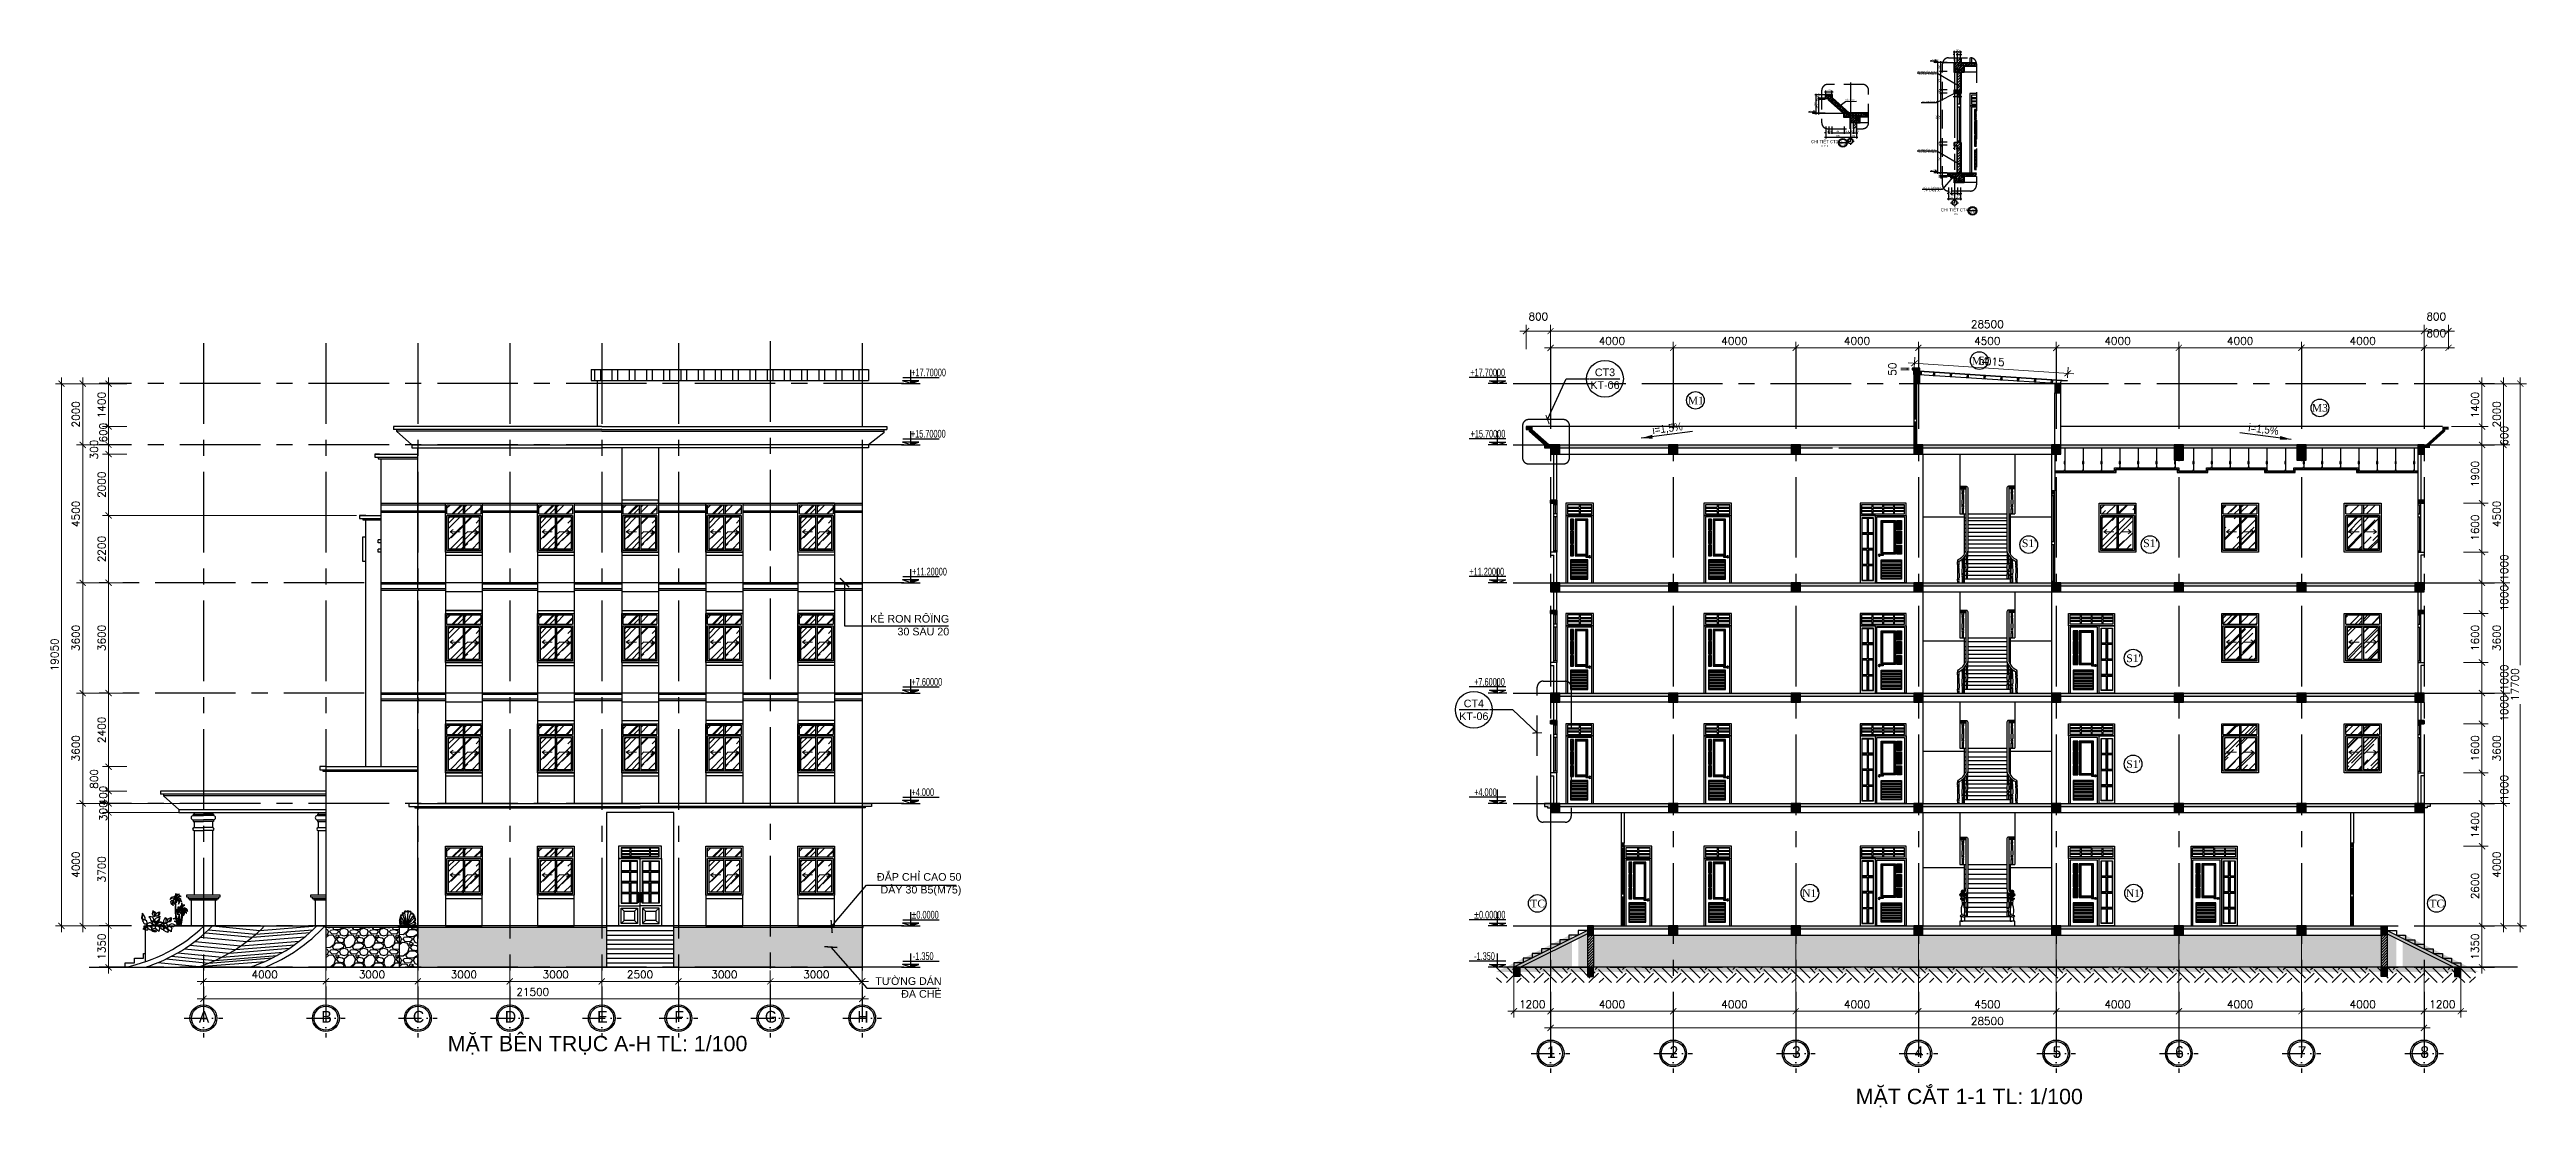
# Model space of a CAD drawing. Header units: inches. Extents: x 452443 to 881249, y 975131 to 1198310.
# Drawn here: x 649681 to 730505, y 1030585 to 1065117 of the extents above; entities that cross this region are included whole.
import ezdxf
from ezdxf.enums import TextEntityAlignment as Align

# ---------------------------------------------------------------- set-up
doc = ezdxf.new("R2010")
doc.units = ezdxf.units.IN
doc.header["$LTSCALE"] = 3.5
doc.header["$MEASUREMENT"] = 0
for name, pattern in [('ACAD_ISO10W100', [18, 12, -3, 0, -3]), ('CENTER', [2, 1.25, -0.25, 0.25, -0.25]), ('HIDDEN', [0.375, 0.25, -0.125])]:
    doc.linetypes.add(name, pattern=pattern)
for name, color, linetype in [('cot', 1, 'Continuous'), ('cotnha', 1, 'Continuous'), ('CUA', 4, 'Continuous'), ('dim 251', 251, 'Continuous'), ('DOOR-84', 84, 'Continuous'), ('GHICHU', 40, 'Continuous'), ('HA', 8, 'Continuous'), ('hatch', 4, 'Continuous'), ('hatch vl', 4, 'Continuous'), ('HATCH47', 47, 'Continuous'), ('Mui ten', 9, 'Continuous'), ('N-THAY2', 2, 'Continuous'), ('NCUAMANH', 32, 'Continuous'), ('Net thay', 140, 'Continuous'), ('Netcat', 5, 'Continuous'), ('Netthay_126', 126, 'Continuous'), ('NOI THAT', 42, 'Continuous'), ('phong', 2, 'Continuous'), ('text', 3, 'Continuous'), ('TEXT2', 7, 'Continuous'), ('thuocdo', 3, 'Continuous'), ('TREE1', 84, 'Continuous'), ('Truc', 252, 'Continuous'), ('Vat dung 2', 9, 'Continuous'), ('VATLIEU', 35, 'Continuous'), ('VISIONABLE-LINE126', 126, 'Continuous')]:
    doc.layers.add(name, color=color, linetype=linetype)
doc.styles.add('chu 1', font='VHELVEN0.TTF')
doc.styles.add('CHUGHICHU', font='VTIMESN0.TTF')
doc.styles.add('ghichu25', font='VHELVEN0.TTF', dxfattribs={"width": 0.9})
doc.styles.add('KICHTHUOC', font='VHELVCN0.TTF')
doc.styles.add('romand', font='romand.shx')
doc.styles.get("Standard").update_dxf_attribs({"font": 'times.ttf'})
doc.styles.add('STYLE5', font='VAVON_.TTF')
doc.styles.add('VNI-HELVE', font='VHELVEN0.TTF')
doc.dimstyles.new('50', dxfattribs={"dimscale": 75, "dimtxt": 2.5, "dimasz": 30, "dimexe": 2, "dimexo": 0, "dimgap": 1, "dimtad": 1, "dimdec": 0, "dimdsep": 46, "dimtxsty": 'CHUGHICHU', "dimblk": 'ARCHTICK', "dimcen": 1.5, "dimdle": 2, "dimclrd": 256, "dimclre": 256, "dimclrt": 7, "dimadec": 0, "dimazin": 0, "dimtfac": 1, "dimtdec": 0, "dimtofl": 0, "dimtmove": 2, "dimatfit": 3, "dimldrblk": 'ARCHTICK', "dimfxl": 1, "dimtolj": 1, "dimtzin": 0, "dimlwd": -1, "dimlwe": -1, "dimarcsym": 0})
doc.dimstyles.new('MUITEN', dxfattribs={"dimtxt": 250, "dimasz": 150, "dimexe": 1.25, "dimexo": 1.5, "dimgap": 1.5, "dimtad": 1, "dimdec": 0, "dimlfac": 2, "dimrnd": 1.38778e-17, "dimtxsty": 'Standard', "dimcen": 1, "dimclrd": 8, "dimclre": 8, "dimclrt": 7, "dimaunit": 1, "dimazin": 0, "dimtfac": 1, "dimtdec": 0, "dimtmove": 0, "dimatfit": 3, "dimfxl": 1, "dimarcsym": 0})
doc.dimstyles.new('TL100', dxfattribs={"dimscale": 100, "dimtxt": 2.5, "dimasz": 2, "dimexe": 2, "dimexo": 1, "dimgap": 1, "dimtad": 1, "dimdec": 0, "dimzin": 0, "dimdsep": 46, "dimtxsty": 'romand', "dimblk": 'ARCHTICK', "dimcen": 2, "dimdle": 2, "dimclrd": 256, "dimclre": 256, "dimclrt": 7, "dimadec": 0, "dimazin": 0, "dimtfac": 0.004, "dimtdec": 0, "dimtmove": 2, "dimatfit": 3, "dimfxl": 1, "dimtolj": 1, "dimtzin": 0, "dimlwd": 20, "dimlwe": 20, "dimarcsym": 1})
doc.dimstyles.new('TL20...', dxfattribs={"dimscale": 20, "dimtxt": 2.5, "dimasz": 2, "dimexe": 2, "dimexo": 2, "dimgap": 1, "dimtad": 1, "dimdec": 0, "dimzin": 0, "dimdsep": 46, "dimtxsty": 'chu 1', "dimblk": 'ARCHTICK', "dimcen": 2, "dimdle": 2, "dimclrd": 256, "dimclre": 256, "dimclrt": 256, "dimadec": 1, "dimazin": 0, "dimtfac": 1, "dimtdec": 0, "dimtix": 1, "dimtofl": 0, "dimtmove": 0, "dimatfit": 3, "dimldrblk": 'ARCHTICK', "dimfxl": 10, "dimfxlon": 1, "dimtolj": 1, "dimtzin": 0, "dimlwd": -1, "dimarcsym": 0})
pattern_1 = [(228.01279, (746853.69, 1044760.4), (-5200, -5850), [87.4484, -8657.4072]), (184.96974, (746795.19, 1044695.402), (7800, 650), [150.064, -14856.351]), (132.510447, (746645.69, 1044682.4), (6500, -7150), [105.812, -10475.421]), (267.27369, (746392.19, 1044519.902), (650, 13000), [136.6547, -13528.8127]), (292.833654, (746385.69, 1044383.402), (-3250, 7800), [134.0007, -13266.0925]), (357.27369, (746437.69, 1044259.902), (-13000, 650), [136.6547, -13528.8127]), (37.69424, (746574.19, 1044253.402), (-8450, -6500), [180.719, -17891.1516]), (72.255328, (746717.19, 1044363.902), (4550, 14300), [170.617, -16891.109]), (121.429566, (746769.19, 1044526.402), (-5200, 8450), [137.1175, -13574.6475]), (175.23636, (746697.69, 1044643.4), (7150, -650), [156.541, -7670.4957]), (222.397438, (746541.69, 1044656.402), (-7800, -7150), [202.4412, -20041.6938]), (138.814075, (747035.69, 1044513.4), (-4550, 3900), [69.0956, -6840.499]), (171.469234, (746983.69, 1044558.902), (8450, -1300), [131.454, -13013.9824]), (225, (746853.7, 1044578.4), (-7e-14, -650), [91.9236, -827.315]), (203.19859, (746808.19, 1044656.4), (3250, 1300), [49.5027, -4900.75]), (291.80141, (746762.69, 1044636.9), (-650, 1950), [70.007, -3430.35]), (30.96376, (746788.69, 1044571.9), (1950, 1300), [113.704, -3676.415]), (161.56505, (746886.2, 1044630.4), (1300, -650), [82.219, -1973.2613]), (16.38954, (746385.69, 1044636.9), (6500, 1950), [115.18, -11402.8493]), (70.346176, (746496.19, 1044669.4), (-2600, -7150), [96.6296, -9566.315]), (293.19859, (746886.19, 1044760.4), (-1300, 3250), [99.0048, -4851.2478]), (343.61046, (746925.19, 1044669.4), (-6500, 1950), [115.18, -11402.8493]), (339.44395, (746385.69, 1044233.9), (-3250, 1300), [111.072, -5442.5304]), (294.77514, (746489.69, 1044194.9), (-3250, 7150), [93.0657, -9213.518]), (66.80141, (746892.69, 1044110.4), (1300, 3250), [99.0048, -4851.2478]), (17.354025, (746931.69, 1044201.4), (-8450, -2600), [108.96, -10787.0253]), (69.44395, (746574.19, 1044110.4), (-1300, -3250), [55.536, -5498.0664]), (101.30993, (746853.69, 1044110.4), (-650, 2600), [33.1435, -3281.219]), (165.96376, (746847.19, 1044142.9), (1950, -650), [134.0008, -2546.018]), (186.009006, (746717.19, 1044175.4), (6500, 650), [124.1825, -12294.05]), (303.69007, (746788.69, 1044513.4), (-650, 1300), [93.7443, -2249.864]), (353.157227, (746840.69, 1044435.402), (11050, -1300), [163.666, -16202.9157]), (60.945396, (747003.19, 1044415.9), (-2600, -4550), [66.9214, -6625.238]), (90, (747035.7, 1044474.4), (-650, 650), [39, -611]), (120.25644, (746704.19, 1044194.9), (2600, -4550), [90.3006, -8939.788]), (48.01279, (746658.69, 1044272.9), (5200, 5850), [174.897, -8569.959]), (0, (746775.7, 1044402.9), (650, 650), [169, -481]), (325.304846, (746944.69, 1044402.9), (6500, -4550), [102.774, -10174.6283]), (254.0546, (747029.19, 1044344.4), (-650, -2600), [94.6413, -4637.43]), (207.645975, (747003.19, 1044253.402), (-12350, -6500), [154.0923, -15255.1582]), (175.42608, (746866.69, 1044181.902), (-8450, 650), [163.0194, -16138.8977])]
pattern_2 = [(45, (746385.69, 1044110.402), (-13.258252, 13.258252), [])]

msp = doc.modelspace()

# ---------------------------------------------------------------- texts
at = {"style": 'chu 1'}
for s, insert, char_height, width, attachment_point in [('{\\fVNI Helve|b0|i0|c0|p2;TÖÔØNG XAÂY GAÏCH OÁNG DAØY 100 M75}', (710947.9, 1064348), 50, 778.948, 5), ('{\\fVNI Helve|b0|i0|c0|p2;SAØN BTCT}', (708287.4, 1063443.9), 50, 713.405, 7), ('{\\fVNI Helve|b0|i0|c0|p2;LANH TOÂ BTCT}', (711026.3, 1063410.9), 50, 778.948, 5), ('CHI TIEÁT CT3\\P{\\H0.5x;TL 1/20 }', (707598.3, 1062050.2), 100, 1181.252, 5), ('CT3\\PKT-10', (708199.5, 1062069), 50, 129.508, 5), ('{\\fVNI Helve|b0|i0|c0|p2;TÖÔØNG XAÂY GAÏCH OÁNG DAØY 100 M75}', (710947.9, 1061803.7), 50, 778.948, 5), ('{\\fVNI Helve|b0|i0|c0|p2;ÑAÉP CHÆ VÖÕA M75 DAØY 50 roäng 100}', (711112.6, 1060548.4), 50, 713.405, 5), ('CHI TIEÁT CT4\\P{\\H0.5x;TL 1/20 }', (711837.6, 1059822.1), 100, 1181.252, 5), ('CT4\\PKT-10', (712432.5, 1059851.9), 50, 129.508, 5), ('CT3\\PKT-06', (700436.1, 1054370.5), 250, 647.539, 5), ('{\\W0.533771; }KEÛ RON ROÂÏNG \\P{\\W4.41812; }30 SAÂU 20', (679038.9, 1046325.5), 250, 2641.315, 6), ('CT4\\PKT-06', (696156.8, 1043562.2), 250, 647.539, 5), ('ÑAÉP CHÆ CAO 50 DAØY 30 B5(M75)', (679435, 1037864.9), 250, 2971.373, 6), ('TÖÔØNG{\\W0.94327; }DAÙN ÑAÙ CHEÛ', (678790.3, 1034499.5), 250, 2579.122, 6)]:
    msp.add_mtext(s, dxfattribs=dict(at, insert=insert, char_height=char_height, width=width, attachment_point=attachment_point))
at = {"char_height": 250, "width": 489.6, "line_spacing_factor": 0.938532}
for s, insert, attachment_point in [('M4', (712660.8, 1055081.4), 2), ('M1', (703400.9, 1053785.9), 2), ('M3', (723764.4, 1053416.9), 5), ("S1'", (714274.5, 1049126.2), 2), ("S1'", (718233.4, 1049126.2), 2), ("S1'", (717681.7, 1045371.3), 2), ("S1'", (717681.7, 1041917.8), 2), ('TC', (698240.1, 1037366.4), 2), ("N1'", (707136, 1037702.7), 2), ("N1'", (717698, 1037702.7), 2), ('TC', (727580, 1037366.4), 2)]:
    msp.add_mtext(s, dxfattribs=dict(at, insert=insert, attachment_point=attachment_point))
at = {"layer": 'text', "linetype": 'Continuous', "style": 'STYLE5'}
for s, height, p in [('1', 76.5, (708448.2, 1062098.8)), ('1', 76.5, (711845.5, 1060087.2)), ('A', 382.5, (654722.1, 1033353.6)), ('B', 382.5, (658722.1, 1033353.6)), ('C', 382.5, (661722.1, 1033353.6)), ('D', 382.5, (664722.1, 1033353.6)), ('E', 382.5, (667722.1, 1033353.6)), ('F', 382.5, (670222.1, 1033353.6)), ('G', 382.5, (673222.1, 1033353.6)), ('H', 382.5, (676222.1, 1033353.6)), ('1', 382.5, (698684.1, 1032202.9)), ('2', 382.5, (702684.1, 1032202.9)), ('3', 382.5, (706684.1, 1032202.9)), ('4', 382.5, (710684.1, 1032202.9)), ('5', 382.5, (715184.1, 1032202.9)), ('6', 382.5, (719184.1, 1032202.9)), ('7', 382.5, (723184.1, 1032202.9)), ('8', 382.5, (727184.1, 1032202.9))]:
    msp.add_text(s, height=height, dxfattribs=at).set_placement(p, align=Align.CENTER)
at = {"layer": 'TEXT2', "char_height": 500, "attachment_point": 1, "style": 'VNI-HELVE'}
for s, insert in [('{\\C7;MAËT BEÂN TRUÏC A-H TL: 1/100}', (662672.8, 1032920.1)), ('{\\C7;MAËT CAÉT 1-1 TL: 1/100}', (708617.2, 1031195))]:
    msp.add_mtext_dynamic_manual_height_columns(s, width=16977.87, gutter_width=1000, heights=[0], dxfattribs=dict(at, insert=insert))

# ---------------------------------------------------------------- blocks, each defined once
blk = doc.blocks.new('truc tron')
at = {"layer": 'DOOR-84', "linetype": 'ACAD_ISO10W100', "ltscale": 20}
for p, q in [((710, 0), (-710, 0)), ((0, -710), (0, 710))]:
    blk.add_line(p, q, dxfattribs=at)
at = {"layer": 'DOOR-84', "linetype": 'Continuous'}
blk.add_circle((0, 0), 492, dxfattribs=at)
at = {"layer": 'NOI THAT', "linetype": 'Continuous'}
blk.add_circle((0, 0), 437, dxfattribs=at)
blk = doc.blocks.new('cuadi2600x1400')
at = {"layer": 'Vat dung 2', "ltscale": 15}
h = blk.add_hatch(color=256, dxfattribs=at)
edge = h.paths.add_edge_path()
edge.add_line((635, 824), (635, 764))
edge.add_ellipse((628, 764), major_axis=(-5.3, 5.3), ratio=1, start_angle=135, end_angle=225, ccw=False)
edge.add_line((628, 757), (623, 757))
edge.add_ellipse((623, 764), major_axis=(-5.3, 5.3), ratio=1, start_angle=45, end_angle=135, ccw=False)
edge.add_line((615, 764), (615, 1099))
edge.add_ellipse((623, 1099), major_axis=(-5.3, 5.3), ratio=1, start_angle=-45, end_angle=45, ccw=False)
edge.add_line((623, 1107), (628, 1107))
edge.add_ellipse((628, 1099), major_axis=(5.3, 5.3), ratio=1, start_angle=315, end_angle=405, ccw=False)
edge.add_line((635, 1099), (635, 939))
edge.add_line((635, 939), (663, 939))
edge.add_ellipse((663, 934), major_axis=(-3.54, 3.54), ratio=1, start_angle=225, end_angle=315, ccw=False)
edge.add_line((668, 934), (668, 929))
edge.add_ellipse((663, 929), major_axis=(3.54, 3.54), ratio=1, start_angle=225, end_angle=315, ccw=False)
edge.add_line((663, 924), (635, 924))
edge.add_line((635, 924), (635, 839))
edge.add_line((635, 839), (663, 839))
edge.add_ellipse((663, 834), major_axis=(-3.54, 3.54), ratio=1, start_angle=225, end_angle=315, ccw=False)
edge.add_line((668, 834), (668, 829))
edge.add_ellipse((663, 829), major_axis=(3.54, 3.54), ratio=1, start_angle=225, end_angle=315, ccw=False)
edge.add_line((663, 824), (635, 824))
h = blk.add_hatch(color=256, dxfattribs=at)
edge = h.paths.add_edge_path()
edge.add_ellipse((667, 1067), major_axis=(3.54, 3.54), ratio=1, start_angle=315, end_angle=405)
edge.add_line((667, 1072), (657, 1072))
edge.add_ellipse((657, 1067), major_axis=(-3.54, 3.54), ratio=1, start_angle=-45, end_angle=45)
edge.add_line((652, 1067), (652, 951))
edge.add_line((652, 951), (655, 951))
edge.add_ellipse((662, 951), major_axis=(5.34, 5.34), ratio=1, start_angle=-45, end_angle=135, ccw=False)
edge.add_line((670, 951), (672, 951))
edge.add_line((672, 951), (672, 1067))
h = blk.add_hatch(color=256, dxfattribs=at)
edge = h.paths.add_edge_path()
edge.add_line((672, 951), (670, 951))
edge.add_ellipse((662, 951), major_axis=(5.34, 5.34), ratio=1, start_angle=135, end_angle=315, ccw=False)
edge.add_line((655, 951), (652, 951))
edge.add_line((652, 951), (652, 939))
edge.add_line((652, 939), (663, 939))
edge.add_ellipse((663, 934), major_axis=(-3.54, 3.54), ratio=1, start_angle=225, end_angle=315, ccw=False)
edge.add_line((668, 934), (668, 929))
edge.add_ellipse((663, 929), major_axis=(3.54, 3.54), ratio=1, start_angle=225, end_angle=315, ccw=False)
edge.add_line((663, 924), (652, 924))
edge.add_line((652, 924), (652, 839))
edge.add_line((652, 839), (663, 839))
edge.add_ellipse((663, 834), major_axis=(-3.54, 3.54), ratio=1, start_angle=225, end_angle=315, ccw=False)
edge.add_line((668, 834), (668, 829))
edge.add_ellipse((663, 829), major_axis=(3.54, 3.54), ratio=1, start_angle=225, end_angle=315, ccw=False)
edge.add_line((663, 824), (652, 824))
edge.add_line((652, 824), (652, 797))
edge.add_ellipse((657, 797), major_axis=(3.54, 3.54), ratio=1, start_angle=135, end_angle=225)
edge.add_line((657, 792), (667, 792))
edge.add_ellipse((667, 797), major_axis=(-3.54, 3.54), ratio=1, start_angle=135, end_angle=225)
edge.add_line((672, 797), (672, 951))
h = blk.add_hatch(color=256, dxfattribs=at)
edge = h.paths.add_edge_path()
edge.add_ellipse((733, 1067), major_axis=(-3.54, 3.54), ratio=1, start_angle=-45, end_angle=45, ccw=False)
edge.add_line((733, 1072), (743, 1072))
edge.add_ellipse((743, 1067), major_axis=(3.54, 3.54), ratio=1, start_angle=315, end_angle=405, ccw=False)
edge.add_line((748, 1067), (748, 951))
edge.add_line((748, 951), (745, 951))
edge.add_ellipse((738, 951), major_axis=(-5.34, 5.34), ratio=1, start_angle=225, end_angle=405)
edge.add_line((730, 951), (728, 951))
edge.add_line((728, 951), (728, 1067))
h = blk.add_hatch(color=256, dxfattribs=at)
edge = h.paths.add_edge_path()
edge.add_line((728, 951), (730, 951))
edge.add_ellipse((738, 951), major_axis=(-5.34, 5.34), ratio=1, start_angle=45, end_angle=225)
edge.add_line((745, 951), (748, 951))
edge.add_line((748, 951), (748, 939))
edge.add_line((748, 939), (737, 939))
edge.add_ellipse((737, 934), major_axis=(3.54, 3.54), ratio=1, start_angle=45, end_angle=135)
edge.add_line((732, 934), (732, 929))
edge.add_ellipse((737, 929), major_axis=(-3.54, 3.54), ratio=1, start_angle=45, end_angle=135)
edge.add_line((737, 924), (748, 924))
edge.add_line((748, 924), (748, 839))
edge.add_line((748, 839), (737, 839))
edge.add_ellipse((737, 834), major_axis=(3.54, 3.54), ratio=1, start_angle=45, end_angle=135)
edge.add_line((732, 834), (732, 829))
edge.add_ellipse((737, 829), major_axis=(-3.54, 3.54), ratio=1, start_angle=45, end_angle=135)
edge.add_line((737, 824), (748, 824))
edge.add_line((748, 824), (748, 797))
edge.add_ellipse((743, 797), major_axis=(-3.54, 3.54), ratio=1, start_angle=135, end_angle=225, ccw=False)
edge.add_line((743, 792), (733, 792))
edge.add_ellipse((733, 797), major_axis=(3.54, 3.54), ratio=1, start_angle=135, end_angle=225, ccw=False)
edge.add_line((728, 797), (728, 951))
h = blk.add_hatch(color=256, dxfattribs=at)
edge = h.paths.add_edge_path()
edge.add_line((765, 824), (765, 764))
edge.add_ellipse((772, 764), major_axis=(5.3, 5.3), ratio=1, start_angle=135, end_angle=225)
edge.add_line((772, 757), (777, 757))
edge.add_ellipse((777, 764), major_axis=(5.3, 5.3), ratio=1, start_angle=225, end_angle=315)
edge.add_line((785, 764), (785, 1099))
edge.add_ellipse((777, 1099), major_axis=(5.3, 5.3), ratio=1, start_angle=315, end_angle=405)
edge.add_line((777, 1107), (772, 1107))
edge.add_ellipse((772, 1099), major_axis=(-5.3, 5.3), ratio=1, start_angle=-45, end_angle=45)
edge.add_line((765, 1099), (765, 939))
edge.add_line((765, 939), (737, 939))
edge.add_ellipse((737, 934), major_axis=(3.54, 3.54), ratio=1, start_angle=45, end_angle=135)
edge.add_line((732, 934), (732, 929))
edge.add_ellipse((737, 929), major_axis=(-3.54, 3.54), ratio=1, start_angle=45, end_angle=135)
edge.add_line((737, 924), (765, 924))
edge.add_line((765, 924), (765, 839))
edge.add_line((765, 839), (737, 839))
edge.add_ellipse((737, 834), major_axis=(3.54, 3.54), ratio=1, start_angle=45, end_angle=135)
edge.add_line((732, 834), (732, 829))
edge.add_ellipse((737, 829), major_axis=(-3.54, 3.54), ratio=1, start_angle=45, end_angle=135)
edge.add_line((737, 824), (765, 824))
blk.add_lwpolyline([(90, 2265), (1310, 2265), (1310, 2535), (90, 2535)], close=True, dxfattribs=at)
for points in [[(90, 2110), (350, 2110), (350, 1800), (90, 1800), (90, 2110)], [(90, 1750), (350, 1750), (350, 1450), (90, 1450), (90, 1750)], [(610, 1800), (400, 1800), (400, 2110), (610, 2110), (610, 1800)], [(610, 1450), (400, 1450), (400, 1750), (610, 1750), (610, 1450)], [(790, 2110), (1000, 2110), (1000, 1800), (790, 1800), (790, 2110)], [(790, 1750), (1000, 1750), (1000, 1450), (790, 1450), (790, 1750)], [(1310, 1800), (1050, 1800), (1050, 2110), (1310, 2110), (1310, 1800)], [(1310, 1450), (1050, 1450), (1050, 1750), (1310, 1750), (1310, 1450)], [(350, 1100), (350, 1400), (90, 1400), (90, 1100), (350, 1100)], [(350, 750), (350, 1050), (90, 1050), (90, 750), (350, 750)], [(610, 1400), (400, 1400), (400, 1100), (610, 1100), (610, 1400)], [(610, 1050), (400, 1050), (400, 750), (610, 750), (610, 1050)], [(642, 839), (642, 924)], [(652, 839), (652, 924)], [(748, 839), (748, 924)], [(758, 839), (758, 924)], [(1000, 1100), (1000, 1400), (790, 1400), (790, 1100), (1000, 1100)], [(1000, 750), (1000, 1050), (790, 1050), (790, 750), (1000, 750)], [(1310, 1400), (1050, 1400), (1050, 1100), (1310, 1100), (1310, 1400)], [(1310, 1050), (1050, 1050), (1050, 750), (1310, 750), (1310, 1050)]]:
    blk.add_lwpolyline(points, dxfattribs=at)
for points in [[(635, 939), (663, 939, -0.414214), (668, 934), (668, 929, -0.414214), (663, 924), (635, 924), (635, 839), (663, 839, -0.414214), (668, 834), (668, 829, -0.414214), (663, 824), (635, 824), (635, 764, -0.414214), (628, 757), (623, 757, -0.414214), (615, 764), (615, 1099, -0.414214), (623, 1107), (628, 1107, -0.414214), (635, 1099)], [(765, 939), (737, 939, 0.414214), (732, 934), (732, 929, 0.414214), (737, 924), (765, 924), (765, 839), (737, 839, 0.414214), (732, 834), (732, 829, 0.414214), (737, 824), (765, 824), (765, 764, 0.414214), (772, 757), (777, 757, 0.414214), (785, 764), (785, 1099, 0.414214), (777, 1107), (772, 1107, 0.414214), (765, 1099)]]:
    blk.add_lwpolyline(points, format="xyb", close=True, dxfattribs=at)
for points in [[(642, 939), (642, 1067, -0.414214), (657, 1082), (667, 1082, -0.414214), (682, 1067), (682, 797, -0.414214), (667, 782), (657, 782, -0.414214), (642, 797), (642, 824)], [(652, 939), (652, 1067, -0.414214), (657, 1072), (667, 1072, -0.414214), (672, 1067), (672, 797, -0.414214), (667, 792), (657, 792, -0.414214), (652, 797), (652, 824)], [(758, 939), (758, 1067, 0.414214), (743, 1082), (733, 1082, 0.414214), (718, 1067), (718, 797, 0.414214), (733, 782), (743, 782, 0.414214), (758, 797), (758, 824)], [(748, 939), (748, 1067, 0.414214), (743, 1072), (733, 1072, 0.414214), (728, 1067), (728, 797, 0.414214), (733, 792), (743, 792, 0.414214), (748, 797), (748, 824)]]:
    blk.add_lwpolyline(points, format="xyb", dxfattribs=at)
for centre, radius in [((662, 951), 7.56), ((662, 951), 4.56), ((738, 951), 7.56), ((738, 951), 4.56)]:
    blk.add_circle(centre, radius, dxfattribs=at)
at = {"layer": 'VATLIEU', "ltscale": 15}
for p, q in [((80, 2465), (365, 2465)), ((80, 2435), (365, 2435)), ((365, 2545), (365, 2465)), ((365, 2435), (365, 2365)), ((395, 2545), (395, 2465)), ((395, 2465), (1005, 2465)), ((395, 2435), (395, 2365)), ((395, 2435), (1005, 2435)), ((1005, 2545), (1005, 2465)), ((1005, 2435), (1005, 2365)), ((1035, 2545), (1035, 2465)), ((1035, 2465), (1320, 2465)), ((1035, 2435), (1035, 2365)), ((1035, 2435), (1320, 2435)), ((80, 2365), (365, 2365)), ((80, 2335), (365, 2335)), ((365, 2335), (365, 2255)), ((395, 2365), (1005, 2365)), ((395, 2335), (1005, 2335)), ((395, 2335), (395, 2255)), ((1005, 2335), (1005, 2255)), ((1035, 2365), (1320, 2365)), ((1035, 2335), (1320, 2335)), ((1035, 2335), (1035, 2255)), ((80, 1090), (360, 1090)), ((80, 1060), (360, 1060)), ((390, 1090), (620, 1090)), ((390, 1060), (620, 1060)), ((780, 1090), (1010, 1090)), ((780, 1060), (1010, 1060)), ((1040, 1090), (1320, 1090)), ((1040, 1060), (1320, 1060)), ((0, 660), (700, 660)), ((180, 480), (80, 580)), ((180, 180), (80, 80)), ((520, 480), (620, 580)), ((520, 180), (620, 80)), ((1400, 660), (700, 660)), ((880, 480), (780, 580)), ((880, 180), (780, 80)), ((1220, 480), (1320, 580)), ((1220, 180), (1320, 80))]:
    blk.add_line(p, q, dxfattribs=at)
for points in [[(0, 2200), (1400, 2200), (1400, 2600), (0, 2600)], [(80, 2255), (1320, 2255), (1320, 2545), (80, 2545)], [(0, 0), (700, 0), (700, 2200), (0, 2200)], [(80, 740), (620, 740), (620, 2120), (80, 2120)], [(1400, 0), (700, 0), (700, 2200), (1400, 2200)], [(1320, 740), (780, 740), (780, 2120), (1320, 2120)], [(80, 580), (620, 580), (620, 80), (80, 80)], [(180, 480), (520, 480), (520, 180), (180, 180)], [(1320, 580), (780, 580), (780, 80), (1320, 80)], [(880, 480), (1220, 480), (1220, 180), (880, 180)]]:
    blk.add_lwpolyline(points, close=True, dxfattribs=at)
for points in [[(80, 2120), (133, 2120)], [(360, 2120), (360, 1790), (80, 1790)], [(80, 1760), (360, 1760), (360, 1440), (80, 1440)], [(620, 1790), (390, 1790), (390, 2120)], [(620, 1440), (390, 1440), (390, 1760), (620, 1760)], [(567, 2120), (620, 2120)], [(1010, 2120), (1010, 1790), (780, 1790)], [(780, 1760), (1010, 1760), (1010, 1440), (780, 1440)], [(1320, 1790), (1040, 1790), (1040, 2120)], [(1320, 1440), (1040, 1440), (1040, 1760), (1320, 1760)], [(360, 1090), (360, 1410), (80, 1410)], [(360, 740), (360, 1060)], [(620, 1410), (390, 1410), (390, 1090)], [(390, 1060), (390, 740)], [(1010, 1090), (1010, 1410), (780, 1410)], [(1010, 740), (1010, 1060)], [(1320, 1410), (1040, 1410), (1040, 1090)], [(1040, 1060), (1040, 740)]]:
    blk.add_lwpolyline(points, dxfattribs=at)
blk = doc.blocks.new('hoa3')
for points in [[(-238, 105), (-241, 131), (-270, 145), (-310, 156), (-336, 142), (-383, 120), (-416, 120), (-361, 102), (-329, 83), (-281, 80), (-241, 91)], [(-227, 97), (-259, 100), (-289, 82), (-299, 49), (-289, 16), (-285, -20), (-278, -16), (-252, 6), (-208, 53), (-212, 82)], [(-212, 68), (-215, 101), (-194, 149), (-157, 156), (-106, 156), (-135, 130), (-142, 90), (-164, 76)], [(-144, 51), (-140, 80), (-115, 113), (-74, 117), (-34, 117), (-56, 99), (-64, 55), (-93, 33), (-133, 37)], [(31, 135), (24, 171), (-2, 193), (-27, 200), (-60, 197), (-111, 178), (-89, 171), (-71, 146), (-27, 120), (24, 120)], [(56, 200), (67, 226), (60, 255), (35, 280), (-9, 295), (-38, 320), (-31, 273), (-24, 222), (9, 193), (42, 189)], [(38, 102), (5, 106), (-24, 87), (-35, 55), (-24, 22), (-20, -15), (-13, -11), (13, 11), (56, 58), (53, 87)], [(42, 146), (46, 175), (71, 208), (111, 211), (151, 211), (129, 193), (122, 149), (93, 127), (53, 131)], [(97, 215), (93, 248), (115, 295), (151, 302), (202, 302), (173, 277), (166, 237), (144, 222)], [(137, 157), (162, 175), (195, 175), (235, 153), (235, 135), (261, 113), (228, 113), (188, 98), (129, 106), (115, 124)], [(239, 171), (242, 211), (275, 233), (297, 237), (344, 222), (322, 197), (308, 164), (286, 149), (261, 149), (235, 157)]]:
    blk.add_lwpolyline(points, close=True)
for points in [[(-216, 206), (-210, 216), (-208, 237), (-218, 253), (-234, 267), (-251, 275), (-269, 281), (-285, 290), (-286, 273), (-286, 236), (-276, 207), (-255, 194), (-239, 194), (-217, 202), (-238, 204), (-256, 220), (-271, 246), (-279, 273), (-283, 289)], [(-137, 66), (-162, 73), (-199, 62), (-220, 25), (-220, -11), (-210, -36), (-177, -25), (-129, 4), (-129, 29), (-129, 62), (-162, 62), (-199, 40), (-210, 11), (-206, -29)], [(-161, 158), (-143, 163), (-131, 176), (-127, 196), (-126, 220), (-131, 239), (-139, 254), (-153, 279), (-159, 285), (-176, 272), (-192, 252), (-206, 232), (-212, 204), (-204, 183), (-192, 171), (-163, 158), (-176, 177), (-177, 203), (-174, 244), (-162, 286)], [(-133, 37), (-129, 56), (-120, 68), (-102, 85), (-78, 98), (-52, 109), (-34, 117)], [(24, 120), (22, 135), (16, 151), (4, 166), (-16, 177), (-25, 179), (-56, 184), (-85, 182), (-111, 178)], [(-38, 320), (-30, 300), (-25, 259), (-7, 236), (21, 212), (49, 196)], [(40, 328), (46, 339), (48, 360), (38, 376), (22, 390), (6, 398), (-13, 404), (-29, 413), (-30, 395), (-30, 359), (-19, 329), (1, 316), (18, 316), (39, 325), (19, 327), (0, 342), (-15, 368), (-23, 395), (-27, 412)], [(39, 35), (48, 42), (62, 47), (78, 45), (96, 40), (112, 27), (118, 16), (127, 3), (135, -3), (118, -8), (91, -18), (58, -19), (37, -15), (32, -5), (29, 9), (31, 22), (35, 35), (37, 24), (47, 15), (61, 5), (83, -1), (108, -4), (133, -4)], [(67, 317), (49, 328), (38, 379), (64, 404), (111, 433), (122, 408), (129, 371), (107, 328), (75, 313), (71, 339), (86, 386), (104, 430)], [(53, 131), (57, 150), (65, 162), (84, 179), (108, 193), (134, 203), (151, 211)], [(215, 111), (190, 118), (153, 107), (131, 71), (131, 35), (142, 9), (175, 20), (222, 49), (222, 75), (222, 107), (190, 107), (153, 86), (142, 56), (146, 16)], [(218, 62), (225, 72), (234, 81), (245, 82), (261, 83), (281, 78), (300, 66), (316, 53), (331, 45), (307, 33), (282, 23), (250, 20), (223, 24), (214, 34), (214, 55), (223, 61), (240, 63), (253, 62), (267, 58), (291, 50), (313, 47), (331, 45)], [(303, 237), (290, 244), (279, 255), (279, 275), (282, 291), (302, 325), (315, 347), (333, 368), (338, 381), (345, 354), (354, 323), (362, 299), (358, 273), (345, 249), (331, 238), (303, 236), (317, 245), (331, 262), (338, 288), (337, 322), (338, 354), (338, 381)]]:
    blk.add_lwpolyline(points)
blk = doc.blocks.new('ELE_TR10')
for p, q in [((1460, 7697), (1605, 8464)), ((1605, 8464), (2174, 8717)), ((2500, 8344), (2135, 8158)), ((2174, 8717), (2749, 8664)), ((2745, 8669), (2500, 8344)), ((2820, 4060), (2757, 10459)), ((2757, 10459), (2980, 4856)), ((3307, 8447), (2766, 8650)), ((2772, 8652), (2851, 8253)), ((3710, 7973), (3307, 8447)), ((4090, 8168), (3549, 8370)), ((3555, 8372), (3634, 7974)), ((-1179, 4489), (-827, 5339)), ((-823, 4868), (-1179, 4489)), ((-1053, 4793), (-992, 4689)), ((-1015, 4886), (-942, 4742)), ((-973, 4987), (-892, 4796)), ((-926, 5099), (-839, 4851)), ((-873, 5227), (-780, 4891)), ((-827, 5339), (-134, 5701)), ((-474, 5054), (-823, 4868)), ((-807, 5350), (-718, 4924)), ((-739, 3870), (-661, 3778)), ((-717, 5397), (-655, 4958)), ((-717, 3968), (-621, 3838)), ((-693, 4075), (-581, 3900)), ((-666, 4193), (-538, 3963)), ((-635, 4328), (-487, 4013)), ((-625, 5445), (-591, 4992)), ((-590, 4460), (-431, 4056)), ((-529, 5494), (-525, 5027)), ((-510, 4522), (-375, 4099)), ((-46, 5094), (-474, 5054)), ((-429, 5547), (-456, 5055)), ((-444, 4573), (-317, 4144)), ((-322, 5603), (-388, 5062)), ((-358, 4639), (-258, 4189)), ((-208, 5662), (-320, 5068)), ((-95, 5680), (-251, 5075)), ((-251, 4718), (-195, 4229)), ((-228, 6518), (693, 6532)), ((262, 6342), (-228, 6518)), ((0, 5630), (-180, 5082)), ((-161, 3914), (178, 4436)), ((135, 3192), (-161, 3914)), ((-155, 4791), (-129, 4247)), ((-137, 3952), (451, 3742)), ((-134, 5701), (416, 5410)), ((-130, 3838), (452, 3672)), ((91, 5582), (-107, 5089)), ((-81, 3718), (452, 3603)), ((-78, 4042), (451, 3812)), ((-69, 5347), (320, 5593)), ((186, 5399), (-69, 5347)), ((-52, 4869), (-63, 4265)), ((326, 4923), (-46, 5094)), ((180, 5535), (-35, 5089)), ((-22, 4128), (451, 3885)), ((57, 4905), (5, 4283)), ((266, 5489), (25, 5062)), ((102, 6523), (30, 6425)), ((32, 4212), (457, 3958)), ((70, 5435), (65, 5375)), ((158, 4872), (73, 4301)), ((351, 5445), (83, 5035)), ((86, 4294), (490, 4014)), ((202, 6524), (98, 6400)), ((112, 5462), (100, 5382)), ((950, 2763), (135, 3192)), ((159, 5491), (137, 5389)), ((138, 4375), (522, 4070)), ((429, 5391), (141, 5008)), ((256, 4840), (143, 4320)), ((311, 6526), (168, 6375)), ((210, 5523), (174, 5397)), ((178, 4436), (690, 4706)), ((381, 5374), (186, 5399)), ((481, 5310), (199, 4981)), ((199, 4447), (554, 4125)), ((269, 5560), (210, 5396)), ((351, 4809), (215, 4333)), ((433, 6528), (240, 6350)), ((331, 5591), (245, 5392)), ((531, 5234), (257, 4954)), ((570, 6095), (262, 6342)), ((444, 4778), (278, 4316)), ((381, 5584), (280, 5387)), ((284, 4492), (585, 4181)), ((571, 6530), (300, 6311)), ((433, 5577), (316, 5383)), ((583, 5166), (317, 4927)), ((320, 5593), (707, 5540)), ((732, 4931), (326, 4923)), ((536, 4748), (340, 4299)), ((486, 5570), (353, 5378)), ((710, 6517), (355, 6267)), ((365, 4534), (618, 4236)), ((568, 5267), (381, 5374)), ((542, 5563), (389, 5370)), ((621, 4708), (402, 4283)), ((623, 5091), (410, 4925)), ((789, 6454), (411, 6223)), ((416, 5410), (731, 4925)), ((602, 5554), (419, 5353)), ((437, 4580), (650, 4293)), ((666, 5546), (449, 5336)), ((655, 4302), (451, 3947)), ((451, 3947), (452, 3517)), ((452, 3517), (604, 3153)), ((687, 4637), (463, 4266)), ((869, 6388), (467, 6177)), ((717, 5520), (479, 5318)), ((741, 5473), (510, 5301)), ((515, 4613), (661, 4386)), ((667, 5024), (525, 4927)), ((748, 4570), (525, 4249)), ((953, 6320), (526, 6130)), ((765, 5427), (541, 5283)), ((671, 5090), (568, 5267)), ((777, 5718), (570, 6095)), ((787, 5382), (571, 5262)), ((1041, 6248), (579, 6079)), ((586, 4651), (669, 4500)), ((810, 5339), (588, 5234)), ((811, 4512), (588, 4232)), ((831, 5296), (604, 5206)), ((604, 3153), (950, 2763)), ((1134, 6173), (612, 6019)), ((848, 5251), (620, 5178)), ((846, 5203), (636, 5150)), ((1235, 6091), (645, 5958)), ((844, 5158), (652, 5123)), ((684, 4707), (655, 4302)), ((846, 5115), (668, 5094)), ((839, 4976), (671, 5090)), ((1295, 5994), (678, 5898)), ((693, 6532), (1299, 6039)), ((841, 5073), (706, 5066)), ((707, 5540), (848, 5263)), ((1287, 5887), (713, 5835)), ((781, 7339), (717, 4410)), ((736, 4755), (717, 2500)), ((717, 2500), (940, 908)), ((1279, 5785), (748, 5771)), ((839, 5033), (753, 5034)), ((767, 5308), (777, 5718)), ((936, 4938), (767, 5308)), ((1092, 5168), (768, 5318)), ((1134, 5243), (769, 5384)), ((1184, 5319), (771, 5448)), ((1238, 5399), (772, 5512)), ((1256, 5492), (774, 5575)), ((1264, 5588), (775, 5640)), ((1271, 5685), (777, 5705)), ((813, 3487), (781, 7339)), ((1040, 5102), (802, 5231)), ((1004, 2054), (813, 3487)), ((848, 5263), (837, 4974)), ((995, 5035), (850, 5127)), ((1251, 5418), (930, 4937)), ((940, 908), (1163, -302)), ((1499, 5079), (943, 4920)), ((946, 4925), (1247, 4652)), ((970, 4881), (1374, 4837)), ((1327, 5330), (971, 4875)), ((1195, 813), (1004, 2054)), ((1043, 4968), (1176, 4858)), ((1093, 5031), (1290, 4846)), ((1139, 5101), (1384, 4840)), ((1546, -397), (1195, 813)), ((1197, 5164), (1446, 4862)), ((1212, 5004), (1257, 4649)), ((1275, 4751), (1225, 4849)), ((1247, 4652), (1640, 4537)), ((1299, 6039), (1251, 5418)), ((1253, 5236), (1506, 4884)), ((1296, 5021), (1320, 4631)), ((1313, 5312), (1566, 4905)), ((1901, 5571), (1327, 5330)), ((1374, 4837), (1760, 4975)), ((1384, 5046), (1381, 4612)), ((1395, 5359), (1626, 4927)), ((1477, 5072), (1442, 4595)), ((1910, 6893), (1460, 7697)), ((1484, 5396), (1687, 4949)), ((2105, 4936), (1499, 5079)), ((1571, 5062), (1504, 4577)), ((1664, 5040), (1565, 4559)), ((1574, 5434), (1748, 4971)), ((1759, 5017), (1628, 4540)), ((1640, 4537), (1937, 4225)), ((1641, -334), (2342, 1258)), ((1666, 5472), (1820, 4964)), ((1857, 4994), (1683, 4492)), ((1957, 4971), (1733, 4439)), ((1749, 7181), (1869, 7165)), ((1760, 4975), (2183, 4897)), ((1761, 5512), (1892, 4950)), ((2061, 4946), (1782, 4388)), ((2135, 4859), (1829, 4338)), ((1902, 7797), (1832, 7408)), ((1832, 7408), (1910, 6893)), ((1860, 5554), (1962, 4938)), ((2182, 4739), (1877, 4288)), ((1878, -329), (1910, 2727)), ((2559, 5150), (1901, 5571)), ((2135, 8158), (1902, 7797)), ((1910, 2727), (1910, -393)), ((2226, 4627), (1924, 4238)), ((1937, 4225), (2078, 3856)), ((2276, 4503), (1957, 4172)), ((1971, 5527), (2030, 4925)), ((2316, 4402), (1984, 4102)), ((2345, 4324), (2010, 4034)), ((2382, 4230), (2035, 3967)), ((2351, 4094), (2060, 3902)), ((2078, 3856), (2097, 3336)), ((2307, 3963), (2079, 3832)), ((2080, 5457), (2098, 4912)), ((2269, 3847), (2082, 3756)), ((2234, 3743), (2084, 3682)), ((2202, 3648), (2087, 3610)), ((2097, 3336), (2390, 4209)), ((2390, 4209), (2105, 4936)), ((2852, 2373), (2151, -429)), ((2181, 5392), (2165, 4900)), ((2183, 4897), (2514, 4682)), ((2295, 5321), (2231, 4866)), ((2386, 5263), (2294, 4825)), ((2342, 1258), (2820, 4060)), ((2455, 5217), (2355, 4785)), ((2540, 5162), (2414, 4747)), ((2596, 5034), (2473, 4708)), ((2514, 4682), (2836, 4272)), ((2637, 4902), (2529, 4663)), ((2836, 4272), (2559, 5150)), ((2674, 4786), (2576, 4603)), ((2707, 4682), (2622, 4545)), ((2737, 4586), (2666, 4488)), ((2754, 6690), (3508, 7218)), ((3047, 7120), (2754, 6690)), ((2851, 8253), (3099, 7927)), ((2980, 4856), (2852, 2373)), ((3023, 6879), (2908, 6917)), ((3105, 6936), (2949, 6976)), ((3195, 6999), (2991, 7037)), ((3295, 7069), (3034, 7100)), ((3152, 7500), (3047, 7120)), ((3408, 7148), (3060, 7167)), ((3099, 7927), (3152, 7500)), ((3508, 7218), (3710, 7973)), ((3537, 6410), (4291, 6939)), ((3830, 6840), (3537, 6410)), ((3634, 7974), (3882, 7648)), ((3888, 6657), (3732, 6697)), ((3978, 6720), (3774, 6758)), ((4078, 6789), (3817, 6821)), ((3935, 7221), (3830, 6840)), ((4191, 6869), (3843, 6887)), ((4296, 6960), (3862, 6955)), ((4323, 7058), (3881, 7024)), ((3882, 7648), (3935, 7221)), ((4346, 7138), (3900, 7094)), ((4374, 7242), (3920, 7166)), ((4493, 7693), (4090, 8168)), ((4291, 6939), (4493, 7693))]:
    blk.add_line(p, q)
for points in [[(2738, 8447), (2339, 8370), (1943, 8477), (1528, 8365), (1215, 8124), (928, 7690), (1133, 8587), (1755, 9060), (2347, 8866), (2738, 8440)], [(2684, 8512), (2381, 8783), (2225, 9162), (1884, 9424), (1503, 9526), (983, 9491), (1821, 9873), (2574, 9665), (2779, 9078), (2679, 8508)], [(2636, 8551), (2494, 8932), (2533, 9340), (2353, 9731), (2063, 9999), (1587, 10210), (2506, 10158), (3076, 9623), (2984, 9007), (2630, 8550)], [(2756, 8537), (3157, 8605), (3490, 8843), (3919, 8883), (4296, 8766), (4717, 8460), (4211, 9229), (3464, 9455), (2977, 9066), (2758, 8531)], [(1603, 86), (1461, 466), (1500, 874), (1320, 1265), (1030, 1533), (554, 1744), (1474, 1692), (2043, 1158), (1951, 542), (1597, 85)], [(1567, -251), (1645, 1644), (1722, 3499), (1606, -289)], [(2133, -344), (2315, 20), (2319, 429), (2539, 799), (2855, 1036), (3350, 1195), (2431, 1240), (1808, 768), (1836, 146), (2140, -346)], [(2113, 905), (2390, 1202), (2511, 1594), (2827, 1886), (3197, 2022), (3717, 2034), (2849, 2339), (2118, 2063), (1967, 1459), (2118, 901)], [(1163, -302), (1177, -393)]]:
    blk.add_lwpolyline(points)
at = {"const_width": 10}
for points in [[(1075, 8334), (1202, 8104)], [(1106, 8469), (1254, 8154)], [(1151, 8601), (1310, 8196)], [(1231, 8662), (1366, 8240)], [(1297, 8714), (1424, 8284)], [(1383, 8779), (1483, 8330)], [(1490, 8859), (1546, 8369)], [(1586, 8931), (1612, 8387)], [(1589, 8383), (1987, 7927)], [(1645, 8482), (2024, 7986)], [(1689, 9010), (1678, 8405)], [(1743, 8526), (2062, 8045)], [(1797, 9046), (1745, 8423)], [(1899, 9012), (1814, 8442)], [(1916, 10191), (1838, 10099)], [(1838, 8568), (2102, 8107)], [(1997, 8980), (1884, 8461)], [(2016, 10185), (1904, 10069)], [(1929, 8608), (2146, 8164)], [(2092, 8949), (1956, 8474)], [(2125, 10179), (1972, 10039)], [(2018, 8648), (2205, 8194)], [(2185, 8919), (2019, 8456)], [(2247, 10172), (2042, 10008)], [(2276, 8889), (2081, 8440)], [(2385, 10165), (2099, 9966)], [(2106, 8687), (2262, 8223)], [(2523, 10142), (2151, 9918)], [(2195, 8692), (2318, 8229)], [(2597, 10073), (2203, 9870)], [(2427, 8778), (2204, 8407)], [(2319, 8672), (2209, 8622)], [(2659, 10017), (2256, 9820)], [(2489, 8711), (2266, 8390)], [(2292, 8706), (2376, 8281)], [(2737, 9943), (2311, 9769)], [(2552, 8653), (2329, 8373)], [(2834, 9851), (2361, 9714)], [(2383, 8698), (2433, 8310)], [(2921, 9768), (2389, 9652)], [(3016, 9680), (2418, 9590)], [(3069, 9579), (2447, 9526)], [(2469, 8697), (2491, 8340)], [(3053, 9473), (2477, 9462)], [(2951, 9003), (2495, 9148)], [(2808, 8769), (2495, 8942)], [(2855, 8841), (2501, 9007)], [(3038, 9371), (2507, 9396)], [(2911, 8913), (2507, 9071)], [(2995, 9081), (2519, 9198)], [(3009, 9176), (2526, 9262)], [(3023, 9272), (2532, 9327)], [(3032, 8557), (2857, 8245)], [(2859, 8795), (3165, 8611)], [(2867, 8909), (2885, 9029)], [(2897, 8872), (3218, 8649)], [(3110, 8521), (2897, 8193)], [(2932, 8956), (3271, 8686)], [(3196, 8489), (2936, 8142)], [(2968, 9045), (3323, 8723)], [(3286, 8455), (2975, 8091)], [(3355, 8391), (3013, 8041)], [(3035, 9112), (3375, 8760)], [(3417, 8318), (3052, 7989)], [(3110, 9172), (3427, 8797)], [(3186, 9233), (3480, 8835)], [(3264, 9296), (3552, 8848)], [(3345, 9360), (3624, 8855)], [(3429, 9427), (3695, 8862)], [(3543, 9431), (3764, 8868)], [(3666, 9394), (3832, 8875)], [(3782, 9359), (3901, 8881)], [(3910, 9322), (3973, 8866)], [(4014, 9291), (4045, 8844)], [(4093, 9265), (4114, 8822)], [(4190, 9236), (4182, 8801)], [(4278, 9128), (4249, 8781)], [(4354, 9012), (4315, 8752)], [(4421, 8910), (4377, 8707)], [(4481, 8819), (4436, 8664)], [(4536, 8735), (4495, 8621)], [(-35, 3607), (452, 3535)], [(8, 3502), (474, 3464)], [(49, 3402), (503, 3395)], [(88, 3306), (531, 3328)], [(127, 3213), (558, 3262)], [(243, 3135), (586, 3198)], [(365, 3071), (620, 3135)], [(473, 3014), (671, 3078)], [(570, 2963), (720, 3022)], [(658, 2917), (768, 2968)], [(883, 1725), (805, 1633)], [(983, 1720), (871, 1604)], [(1093, 1714), (939, 1574)], [(1001, 8011), (1080, 7918)], [(1214, 1707), (1009, 1543)], [(1024, 8108), (1119, 7979)], [(1048, 8215), (1160, 8040)], [(1352, 1699), (1066, 1500)], [(1490, 1677), (1118, 1452)], [(1564, 1607), (1170, 1404)], [(1626, 1552), (1223, 1355)], [(1704, 1478), (1278, 1304)], [(1801, 1385), (1328, 1249)], [(1889, 1303), (1357, 1186)], [(1983, 1214), (1385, 1124)], [(2037, 1113), (1414, 1061)], [(2021, 1007), (1444, 996)], [(1918, 537), (1462, 682)], [(1775, 304), (1462, 477)], [(1464, 7719), (1853, 7525)], [(1822, 375), (1468, 542)], [(2005, 905), (1474, 930)], [(1878, 447), (1474, 606)], [(1483, 7818), (1866, 7595)], [(1962, 615), (1487, 733)], [(1976, 710), (1493, 797)], [(1497, 7900), (1879, 7667)], [(1991, 807), (1499, 862)], [(1517, 8006), (1892, 7741)], [(1519, 7590), (1841, 7456)], [(1543, 8138), (1912, 7812)], [(1565, 8256), (1949, 7870)], [(1587, 7470), (1835, 7385)], [(1646, 7364), (1847, 7309)], [(1700, 7268), (1858, 7236)], [(1810, 723), (2424, 606)], [(1815, 616), (2387, 545)], [(1819, 513), (2350, 482)], [(1824, 413), (2319, 417)], [(1828, 316), (2318, 351)], [(1832, 220), (2317, 287)], [(1834, 443), (1852, 563)], [(1848, 127), (2317, 223)], [(1874, 818), (2459, 666)], [(1898, 44), (2316, 160)], [(1946, -33), (2316, 95)], [(1973, 1437), (2450, 1397)], [(1977, 896), (2494, 725)], [(1985, 1531), (2469, 1457)], [(1986, -109), (2315, 30)], [(1998, 1344), (2431, 1336)], [(2008, 1624), (2488, 1519)], [(2022, 1256), (2412, 1274)], [(2032, 1719), (2507, 1582)], [(2038, 1172), (2393, 1212)], [(2056, 1816), (2556, 1635)], [(2073, 969), (2529, 784)], [(2081, 1916), (2609, 1685)], [(2107, 2020), (2661, 1733)], [(2179, 1051), (2584, 833)], [(2195, 2093), (2712, 1780)], [(2265, 1116), (2644, 878)], [(2316, 2138), (2763, 1827)], [(2332, 1165), (2702, 922)], [(2413, 1226), (2759, 964)], [(2429, 2181), (2813, 1873)], [(2552, 1234), (2816, 1006)], [(2553, 2229), (2880, 1905)], [(2654, 2267), (2950, 1931)], [(2690, 1227), (2877, 1043)], [(2733, 2295), (3018, 1956)], [(2812, 1221), (2950, 1066)], [(2828, 2331), (3085, 1981)], [(2921, 1216), (3020, 1089)], [(2963, 2298), (3151, 2005)], [(3021, 1211), (3089, 1111)], [(3513, 7240), (3079, 7235)], [(3481, 8243), (3092, 7937)], [(3094, 2253), (3221, 2023)], [(3540, 7338), (3098, 7303)], [(3545, 8167), (3107, 7866)], [(3612, 8088), (3116, 7794)], [(3563, 7418), (3117, 7373)], [(3681, 8007), (3125, 7724)], [(3689, 7893), (3133, 7655)], [(3591, 7522), (3137, 7446)], [(3655, 7768), (3142, 7587)], [(3624, 7652), (3150, 7519)], [(3209, 2212), (3297, 2024)], [(3815, 8278), (3640, 7966)], [(3893, 8241), (3680, 7914)], [(3979, 8209), (3719, 7862)], [(4069, 8176), (3758, 7812)], [(4138, 8111), (3796, 7761)], [(4200, 8038), (3835, 7710)], [(4264, 7964), (3875, 7658)], [(4328, 7887), (3890, 7587)], [(4395, 7809), (3899, 7514)], [(4464, 7727), (3908, 7444)], [(4472, 7613), (3916, 7375)], [(4438, 7488), (3925, 7307)], [(4407, 7372), (3933, 7239)]]:
    blk.add_lwpolyline(points, dxfattribs=at)
for centre, radius in [((670, 4135), 107), ((820, 4017), 73), ((856, 4183), 75.4), ((910, 3807), 107), ((999, 4574), 107), ((1060, 3688), 73), ((1095, 3855), 75.4), ((1110, 3839), 54.8), ((1171, 4179), 107), ((1422, 4029), 107), ((2535, 7627), 107), ((2601, 8168), 107), ((2685, 7509), 73), ((2720, 7675), 75.4), ((2735, 7659), 54.8), ((2796, 8000), 107), ((3047, 7850), 107)]:
    blk.add_circle(centre, radius)
for centre, radius, start, end in [((896, 6033), 1227, 262.397263, 281.934238), ((752, 5860), 1029, 269.734344, 286.543672), ((863, 5486), 639, 286.543672, 307.91915), ((992, 5577), 760, 281.934238, 306.829202), ((477, 5981), 1266, 307.91915, 317.46507), ((222, 6216), 1614, 317.46507, 325.919431), ((150, 6701), 2165, 306.829202, 312.249197), ((1242, 5526), 382, 325.919431, 22.567332), ((1806, 5760), 229, 127.05024, 202.567332), ((158, 6692), 2153, 312.249197, 317.684037), ((1857, 5693), 313, 81.580189, 127.05024), ((567, 6320), 1600, 317.684037, 335.906226), ((1877, 5835), 170, 18.379529, 81.580189), ((1749, 5792), 306, 335.906226, 18.379529)]:
    blk.add_arc(centre, radius, start, end)
blk = doc.blocks.new('hoa4')
for p, q in [((-356, 429), (-490, 387)), ((-490, 387), (-382, 355)), ((-382, 355), (-485, 297)), ((-485, 297), (-286, 244)), ((-286, 244), (-485, 191)), ((-485, 191), (-334, 165)), ((-373, 482), (-481, 466)), ((-481, 466), (-356, 429)), ((-334, 165), (-464, 101)), ((-464, 101), (-299, 80)), ((-299, 80), (-455, 1)), ((-455, 1), (-269, 22)), ((-446, 567), (-373, 482)), ((-347, 551), (-446, 567)), ((-368, 635), (-425, 640)), ((-425, 640), (-347, 551)), ((-243, 683), (-394, 720)), ((-394, 720), (-368, 635)), ((3, -1), (-382, 355)), ((-269, 22), (-382, -47)), ((-382, -47), (-157, 6)), ((5, -1), (-347, 551)), ((2, 1), (-331, 165)), ((-248, 757), (-304, 778)), ((-304, 778), (-243, 683)), ((-178, 799), (-291, 863)), ((-291, 863), (-248, 757)), ((0, 0), (-244, 683)), ((-157, 6), (-204, -62)), ((-204, -62), (0, 0)), ((-122, 847), (-196, 894)), ((-196, 894), (-178, 799)), ((-74, 915), (-148, 968)), ((-148, 968), (-122, 847)), ((5, 5), (-123, 848)), ((25, 889), (-79, 984)), ((-79, 984), (-74, 915)), ((0, 0), (263, -62)), ((2, 2), (98, 899)), ((4, 1), (439, 477)), ((6, 6), (409, 228)), ((7, 1), (241, 757)), ((9, 3), (403, 640)), ((10, 1), (465, 98)), ((73, 1005), (25, 889)), ((99, 899), (73, 1005)), ((168, 989), (99, 899)), ((163, 910), (168, 989)), ((237, 963), (163, 910)), ((263, -62), (220, 11)), ((220, 11), (384, -52)), ((228, 894), (237, 963)), ((310, 905), (228, 894)), ((241, 757), (310, 905)), ((393, 826), (241, 757)), ((384, -52), (294, 1)), ((294, 1), (488, -25)), ((332, 746), (393, 826)), ((466, 767), (332, 746)), ((345, 54), (566, 65)), ((488, -25), (345, 54)), ((402, 640), (510, 709)), ((553, 619), (402, 640)), ((410, 228), (549, 287)), ((592, 212), (410, 228)), ((419, 715), (466, 767)), ((510, 709), (419, 715)), ((423, 561), (553, 619)), ((566, 529), (423, 561)), ((440, 477), (566, 529)), ((583, 456), (440, 477)), ((445, 287), (596, 381)), ((549, 287), (445, 287)), ((466, 96), (605, 144)), ((566, 65), (466, 96)), ((484, 381), (583, 456)), ((596, 381), (484, 381)), ((505, 165), (592, 212)), ((605, 144), (505, 165))]:
    blk.add_line(p, q)
blk = doc.blocks.new('_ArchTick')
at = {"color": 0, "linetype": 'ByBlock', "const_width": 0.15}
blk.add_lwpolyline([(-0.5, -0.5), (0.5, 0.5)], dxfattribs=at)
blk = doc.blocks.new('*D2210')
at = {"layer": 'DEFPOINTS', "color": 0}
for p in [(654700, 1035160), (658700, 1035160), (658700, 1034701)]:
    blk.add_point(p, dxfattribs=at)
at = {"layer": 'thuocdo', "lineweight": 20}
for p, q in [((654500, 1034701), (658900, 1034701)), ((654700, 1035060), (654700, 1034501)), ((658700, 1035060), (658700, 1034501))]:
    blk.add_line(p, q, dxfattribs=at)
at = {"layer": 'thuocdo', "lineweight": 20, "xscale": 200, "yscale": 200, "zscale": 200, "rotation": 180}
blk.add_blockref('_ArchTick', (654700, 1034701), dxfattribs=at)
at = {"layer": 'thuocdo', "lineweight": 20, "xscale": 200, "yscale": 200, "zscale": 200}
blk.add_blockref('_ArchTick', (658700, 1034701), dxfattribs=at)
at = {"layer": 'thuocdo', "color": 7, "insert": (656700, 1034926), "char_height": 250, "attachment_point": 5, "style": 'romand'}
blk.add_mtext('\\A1;4000', dxfattribs=at)
blk = doc.blocks.new('*D2211')
at = {"layer": 'DEFPOINTS', "color": 0}
for p in [(658700, 1035160), (661700, 1035160), (661700, 1034701)]:
    blk.add_point(p, dxfattribs=at)
at = {"layer": 'thuocdo', "lineweight": 20}
for p, q in [((658500, 1034701), (661900, 1034701)), ((658700, 1035060), (658700, 1034501)), ((661700, 1035060), (661700, 1034501))]:
    blk.add_line(p, q, dxfattribs=at)
at = {"layer": 'thuocdo', "lineweight": 20, "xscale": 200, "yscale": 200, "zscale": 200, "rotation": 180}
blk.add_blockref('_ArchTick', (658700, 1034701), dxfattribs=at)
at = {"layer": 'thuocdo', "lineweight": 20, "xscale": 200, "yscale": 200, "zscale": 200}
blk.add_blockref('_ArchTick', (661700, 1034701), dxfattribs=at)
at = {"layer": 'thuocdo', "color": 7, "insert": (660200, 1034926), "char_height": 250, "attachment_point": 5, "style": 'romand'}
blk.add_mtext('\\A1;3000', dxfattribs=at)
blk = doc.blocks.new('*D2212')
at = {"layer": 'DEFPOINTS', "color": 0}
for p in [(661700, 1035160), (664700, 1035160), (664700, 1034701)]:
    blk.add_point(p, dxfattribs=at)
at = {"layer": 'thuocdo', "lineweight": 20}
for p, q in [((661500, 1034701), (664900, 1034701)), ((661700, 1035060), (661700, 1034501)), ((664700, 1035060), (664700, 1034501))]:
    blk.add_line(p, q, dxfattribs=at)
at = {"layer": 'thuocdo', "lineweight": 20, "xscale": 200, "yscale": 200, "zscale": 200, "rotation": 180}
blk.add_blockref('_ArchTick', (661700, 1034701), dxfattribs=at)
at = {"layer": 'thuocdo', "lineweight": 20, "xscale": 200, "yscale": 200, "zscale": 200}
blk.add_blockref('_ArchTick', (664700, 1034701), dxfattribs=at)
at = {"layer": 'thuocdo', "color": 7, "insert": (663200, 1034926), "char_height": 250, "attachment_point": 5, "style": 'romand'}
blk.add_mtext('\\A1;3000', dxfattribs=at)
blk = doc.blocks.new('*D2213')
at = {"layer": 'DEFPOINTS', "color": 0}
for p in [(664700, 1035160), (667700, 1035160), (667700, 1034701)]:
    blk.add_point(p, dxfattribs=at)
at = {"layer": 'thuocdo', "lineweight": 20}
for p, q in [((664500, 1034701), (667900, 1034701)), ((664700, 1035060), (664700, 1034501)), ((667700, 1035060), (667700, 1034501))]:
    blk.add_line(p, q, dxfattribs=at)
at = {"layer": 'thuocdo', "lineweight": 20, "xscale": 200, "yscale": 200, "zscale": 200, "rotation": 180}
blk.add_blockref('_ArchTick', (664700, 1034701), dxfattribs=at)
at = {"layer": 'thuocdo', "lineweight": 20, "xscale": 200, "yscale": 200, "zscale": 200}
blk.add_blockref('_ArchTick', (667700, 1034701), dxfattribs=at)
at = {"layer": 'thuocdo', "color": 7, "insert": (666200, 1034926), "char_height": 250, "attachment_point": 5, "style": 'romand'}
blk.add_mtext('\\A1;3000', dxfattribs=at)
blk = doc.blocks.new('*D2214')
at = {"layer": 'DEFPOINTS', "color": 0}
for p in [(667700, 1035160), (670200, 1035160), (670200, 1034701)]:
    blk.add_point(p, dxfattribs=at)
at = {"layer": 'thuocdo', "lineweight": 20}
for p, q in [((667500, 1034701), (670400, 1034701)), ((667700, 1035060), (667700, 1034501)), ((670200, 1035060), (670200, 1034501))]:
    blk.add_line(p, q, dxfattribs=at)
at = {"layer": 'thuocdo', "lineweight": 20, "xscale": 200, "yscale": 200, "zscale": 200, "rotation": 180}
blk.add_blockref('_ArchTick', (667700, 1034701), dxfattribs=at)
at = {"layer": 'thuocdo', "lineweight": 20, "xscale": 200, "yscale": 200, "zscale": 200}
blk.add_blockref('_ArchTick', (670200, 1034701), dxfattribs=at)
at = {"layer": 'thuocdo', "color": 7, "insert": (668950, 1034926), "char_height": 250, "attachment_point": 5, "style": 'romand'}
blk.add_mtext('\\A1;2500', dxfattribs=at)
blk = doc.blocks.new('*D2215')
at = {"layer": 'DEFPOINTS', "color": 0}
for p in [(670200, 1035160), (673200, 1035160), (673200, 1034701)]:
    blk.add_point(p, dxfattribs=at)
at = {"layer": 'thuocdo', "lineweight": 20}
for p, q in [((670000, 1034701), (673400, 1034701)), ((670200, 1035060), (670200, 1034501)), ((673200, 1035060), (673200, 1034501))]:
    blk.add_line(p, q, dxfattribs=at)
at = {"layer": 'thuocdo', "lineweight": 20, "xscale": 200, "yscale": 200, "zscale": 200, "rotation": 180}
blk.add_blockref('_ArchTick', (670200, 1034701), dxfattribs=at)
at = {"layer": 'thuocdo', "lineweight": 20, "xscale": 200, "yscale": 200, "zscale": 200}
blk.add_blockref('_ArchTick', (673200, 1034701), dxfattribs=at)
at = {"layer": 'thuocdo', "color": 7, "insert": (671700, 1034926), "char_height": 250, "attachment_point": 5, "style": 'romand'}
blk.add_mtext('\\A1;3000', dxfattribs=at)
blk = doc.blocks.new('*D2216')
at = {"layer": 'DEFPOINTS', "color": 0}
for p in [(673200, 1035160), (676200, 1035160), (676200, 1034701)]:
    blk.add_point(p, dxfattribs=at)
at = {"layer": 'thuocdo', "lineweight": 20}
for p, q in [((673000, 1034701), (676400, 1034701)), ((673200, 1035060), (673200, 1034501)), ((676200, 1035060), (676200, 1034501))]:
    blk.add_line(p, q, dxfattribs=at)
at = {"layer": 'thuocdo', "lineweight": 20, "xscale": 200, "yscale": 200, "zscale": 200, "rotation": 180}
blk.add_blockref('_ArchTick', (673200, 1034701), dxfattribs=at)
at = {"layer": 'thuocdo', "lineweight": 20, "xscale": 200, "yscale": 200, "zscale": 200}
blk.add_blockref('_ArchTick', (676200, 1034701), dxfattribs=at)
at = {"layer": 'thuocdo', "color": 7, "insert": (674700, 1034926), "char_height": 250, "attachment_point": 5, "style": 'romand'}
blk.add_mtext('\\A1;3000', dxfattribs=at)
blk = doc.blocks.new('*D2217')
at = {"layer": 'DEFPOINTS', "color": 0}
for p in [(654700, 1035161), (676200, 1035161), (676200, 1034132)]:
    blk.add_point(p, dxfattribs=at)
at = {"layer": 'thuocdo', "lineweight": 20}
for p, q in [((654700, 1035061), (654700, 1033932)), ((676200, 1035061), (676200, 1033932)), ((654500, 1034132), (676400, 1034132))]:
    blk.add_line(p, q, dxfattribs=at)
at = {"layer": 'thuocdo', "lineweight": 20, "xscale": 200, "yscale": 200, "zscale": 200, "rotation": 180}
blk.add_blockref('_ArchTick', (654700, 1034132), dxfattribs=at)
at = {"layer": 'thuocdo', "lineweight": 20, "xscale": 200, "yscale": 200, "zscale": 200}
blk.add_blockref('_ArchTick', (676200, 1034132), dxfattribs=at)
at = {"layer": 'thuocdo', "color": 7, "insert": (665450, 1034357), "char_height": 250, "attachment_point": 5, "style": 'romand'}
blk.add_mtext('\\A1;21500', dxfattribs=at)
blk = doc.blocks.new('*D2286')
at = {"layer": 'DEFPOINTS', "color": 0}
for p in [(651608, 1036510), (652308, 1036510), (652308, 1035160)]:
    blk.add_point(p, dxfattribs=at)
at = {"layer": 'thuocdo', "linetype": 'Continuous', "lineweight": 20}
for p, q in [((652208, 1036510), (651408, 1036510)), ((651608, 1034960), (651608, 1036710)), ((652208, 1035160), (651408, 1035160))]:
    blk.add_line(p, q, dxfattribs=at)
at = {"layer": 'thuocdo', "lineweight": 20, "xscale": 200, "yscale": 200, "zscale": 200}
for p, rotation in [((651608, 1036510), 90), ((651608, 1035160), 270)]:
    blk.add_blockref('_ArchTick', p, dxfattribs=dict(at, rotation=rotation))
at = {"layer": 'thuocdo', "color": 7, "insert": (651383, 1035835), "char_height": 250, "attachment_point": 5, "rotation": 90, "style": 'romand'}
blk.add_mtext('\\A1;1350', dxfattribs=at)
blk = doc.blocks.new('*D2287')
at = {"layer": 'DEFPOINTS', "color": 0}
for p in [(651608, 1040210), (652308, 1040210), (652308, 1036510)]:
    blk.add_point(p, dxfattribs=at)
at = {"layer": 'thuocdo', "linetype": 'Continuous', "lineweight": 20}
for p, q in [((651608, 1036310), (651608, 1040410)), ((652208, 1040210), (651408, 1040210)), ((652208, 1036510), (651408, 1036510))]:
    blk.add_line(p, q, dxfattribs=at)
at = {"layer": 'thuocdo', "lineweight": 20, "xscale": 200, "yscale": 200, "zscale": 200}
for p, rotation in [((651608, 1040210), 90), ((651608, 1036510), 270)]:
    blk.add_blockref('_ArchTick', p, dxfattribs=dict(at, rotation=rotation))
at = {"layer": 'thuocdo', "color": 7, "insert": (651383, 1038360), "char_height": 250, "attachment_point": 5, "rotation": 90, "style": 'romand'}
blk.add_mtext('\\A1;3700', dxfattribs=at)
blk = doc.blocks.new('*D2288')
at = {"layer": 'DEFPOINTS', "color": 0}
for p in [(651608, 1041710), (652308, 1041710), (652308, 1040910)]:
    blk.add_point(p, dxfattribs=at)
at = {"layer": 'thuocdo', "linetype": 'Continuous', "lineweight": 20}
for p, q in [((651608, 1040710), (651608, 1041910)), ((652208, 1041710), (651408, 1041710)), ((652208, 1040910), (651408, 1040910))]:
    blk.add_line(p, q, dxfattribs=at)
at = {"layer": 'thuocdo', "lineweight": 20, "xscale": 200, "yscale": 200, "zscale": 200}
for p, rotation in [((651608, 1041710), 90), ((651608, 1040910), 270)]:
    blk.add_blockref('_ArchTick', p, dxfattribs=dict(at, rotation=rotation))
at = {"layer": 'thuocdo', "color": 7, "insert": (651133, 1041310), "char_height": 250, "attachment_point": 5, "rotation": 90, "style": 'romand'}
blk.add_mtext('\\A1;800', dxfattribs=at)
blk = doc.blocks.new('*D2289')
at = {"layer": 'DEFPOINTS', "color": 0}
for p in [(651608, 1049910), (659800, 1049910), (652308, 1047710)]:
    blk.add_point(p, dxfattribs=at)
at = {"layer": 'thuocdo', "linetype": 'Continuous', "lineweight": 20}
for p, q in [((651608, 1047510), (651608, 1050110)), ((659700, 1049910), (651408, 1049910)), ((652208, 1047710), (651408, 1047710))]:
    blk.add_line(p, q, dxfattribs=at)
at = {"layer": 'thuocdo', "lineweight": 20, "xscale": 200, "yscale": 200, "zscale": 200}
for p, rotation in [((651608, 1049910), 90), ((651608, 1047710), 270)]:
    blk.add_blockref('_ArchTick', p, dxfattribs=dict(at, rotation=rotation))
at = {"layer": 'thuocdo', "color": 7, "insert": (651383, 1048810), "char_height": 250, "attachment_point": 5, "rotation": 90, "style": 'romand'}
blk.add_mtext('\\A1;2200', dxfattribs=at)
blk = doc.blocks.new('*D2290')
at = {"layer": 'DEFPOINTS', "color": 0}
for p in [(651608, 1051910), (652308, 1051910), (659800, 1049910)]:
    blk.add_point(p, dxfattribs=at)
at = {"layer": 'thuocdo', "linetype": 'Continuous', "lineweight": 20}
for p, q in [((652208, 1051910), (651408, 1051910)), ((651608, 1049710), (651608, 1052110)), ((659700, 1049910), (651408, 1049910))]:
    blk.add_line(p, q, dxfattribs=at)
at = {"layer": 'thuocdo', "lineweight": 20, "xscale": 200, "yscale": 200, "zscale": 200}
for p, rotation in [((651608, 1051910), 90), ((651608, 1049910), 270)]:
    blk.add_blockref('_ArchTick', p, dxfattribs=dict(at, rotation=rotation))
at = {"layer": 'thuocdo', "color": 7, "insert": (651383, 1050910), "char_height": 250, "attachment_point": 5, "rotation": 90, "style": 'romand'}
blk.add_mtext('\\A1;2000', dxfattribs=at)
blk = doc.blocks.new('*D2291')
at = {"layer": 'DEFPOINTS', "color": 0}
for p in [(651608, 1052210), (652308, 1052210), (652308, 1051910)]:
    blk.add_point(p, dxfattribs=at)
at = {"layer": 'thuocdo', "linetype": 'Continuous', "lineweight": 20}
for p, q in [((651608, 1051710), (651608, 1052410)), ((652208, 1052210), (651408, 1052210)), ((652208, 1051910), (651408, 1051910))]:
    blk.add_line(p, q, dxfattribs=at)
at = {"layer": 'thuocdo', "lineweight": 20, "xscale": 200, "yscale": 200, "zscale": 200}
for p, rotation in [((651608, 1052210), 90), ((651608, 1051910), 270)]:
    blk.add_blockref('_ArchTick', p, dxfattribs=dict(at, rotation=rotation))
at = {"layer": 'thuocdo', "color": 7, "insert": (651133, 1052060), "char_height": 250, "attachment_point": 5, "rotation": 90, "style": 'romand'}
blk.add_mtext('\\A1;300', dxfattribs=at)
blk = doc.blocks.new('*D2292')
at = {"layer": 'DEFPOINTS', "color": 0}
for p in [(651608, 1052810), (652308, 1052810), (652308, 1052210)]:
    blk.add_point(p, dxfattribs=at)
at = {"layer": 'thuocdo', "linetype": 'Continuous', "lineweight": 20}
for p, q in [((652208, 1052810), (651408, 1052810)), ((651608, 1052010), (651608, 1053010)), ((652208, 1052210), (651408, 1052210))]:
    blk.add_line(p, q, dxfattribs=at)
at = {"layer": 'thuocdo', "lineweight": 20, "xscale": 200, "yscale": 200, "zscale": 200}
for p, rotation in [((651608, 1052810), 90), ((651608, 1052210), 270)]:
    blk.add_blockref('_ArchTick', p, dxfattribs=dict(at, rotation=rotation))
at = {"layer": 'thuocdo', "color": 7, "insert": (651431, 1052610), "char_height": 250, "attachment_point": 5, "rotation": 90, "style": 'romand'}
blk.add_mtext('\\A1;600', dxfattribs=at)
blk = doc.blocks.new('*D2293')
at = {"layer": 'DEFPOINTS', "color": 0}
for p in [(651608, 1054210), (652308, 1054210), (652308, 1052810)]:
    blk.add_point(p, dxfattribs=at)
at = {"layer": 'thuocdo', "linetype": 'Continuous', "lineweight": 20}
for p, q in [((652208, 1054210), (651408, 1054210)), ((651608, 1052610), (651608, 1054410)), ((652208, 1052810), (651408, 1052810))]:
    blk.add_line(p, q, dxfattribs=at)
at = {"layer": 'thuocdo', "lineweight": 20, "xscale": 200, "yscale": 200, "zscale": 200}
for p, rotation in [((651608, 1054210), 90), ((651608, 1052810), 270)]:
    blk.add_blockref('_ArchTick', p, dxfattribs=dict(at, rotation=rotation))
at = {"layer": 'thuocdo', "color": 7, "insert": (651383, 1053510), "char_height": 250, "attachment_point": 5, "rotation": 90, "style": 'romand'}
blk.add_mtext('\\A1;1400', dxfattribs=at)
blk = doc.blocks.new('*D2294')
at = {"layer": 'DEFPOINTS', "color": 0}
for p in [(651608, 1044110), (652308, 1044110), (652308, 1041710)]:
    blk.add_point(p, dxfattribs=at)
at = {"layer": 'thuocdo', "linetype": 'Continuous', "lineweight": 20}
for p, q in [((651608, 1041510), (651608, 1044310)), ((652208, 1044110), (651408, 1044110)), ((652208, 1041710), (651408, 1041710))]:
    blk.add_line(p, q, dxfattribs=at)
at = {"layer": 'thuocdo', "lineweight": 20, "xscale": 200, "yscale": 200, "zscale": 200}
for p, rotation in [((651608, 1044110), 90), ((651608, 1041710), 270)]:
    blk.add_blockref('_ArchTick', p, dxfattribs=dict(at, rotation=rotation))
at = {"layer": 'thuocdo', "color": 7, "insert": (651383, 1042910), "char_height": 250, "attachment_point": 5, "rotation": 90, "style": 'romand'}
blk.add_mtext('\\A1;2400', dxfattribs=at)
blk = doc.blocks.new('*D2295')
at = {"layer": 'DEFPOINTS', "color": 0}
for p in [(651608, 1047710), (652308, 1047710), (652308, 1044110)]:
    blk.add_point(p, dxfattribs=at)
at = {"layer": 'thuocdo', "linetype": 'Continuous', "lineweight": 20}
for p, q in [((652208, 1047710), (651408, 1047710)), ((651608, 1043910), (651608, 1047910)), ((652208, 1044110), (651408, 1044110))]:
    blk.add_line(p, q, dxfattribs=at)
at = {"layer": 'thuocdo', "lineweight": 20, "xscale": 200, "yscale": 200, "zscale": 200}
for p, rotation in [((651608, 1047710), 90), ((651608, 1044110), 270)]:
    blk.add_blockref('_ArchTick', p, dxfattribs=dict(at, rotation=rotation))
at = {"layer": 'thuocdo', "color": 7, "insert": (651383, 1045910), "char_height": 250, "attachment_point": 5, "rotation": 90, "style": 'romand'}
blk.add_mtext('\\A1;3600', dxfattribs=at)
blk = doc.blocks.new('*D2296')
at = {"layer": 'DEFPOINTS', "color": 0}
for p in [(650763, 1040510), (652308, 1040510), (652308, 1036510)]:
    blk.add_point(p, dxfattribs=at)
at = {"layer": 'thuocdo', "lineweight": 20}
for p, q in [((652208, 1040510), (650563, 1040510)), ((650763, 1036310), (650763, 1040710)), ((652208, 1036510), (650563, 1036510))]:
    blk.add_line(p, q, dxfattribs=at)
at = {"layer": 'thuocdo', "lineweight": 20, "xscale": 200, "yscale": 200, "zscale": 200}
for p, rotation in [((650763, 1040510), 90), ((650763, 1036510), 270)]:
    blk.add_blockref('_ArchTick', p, dxfattribs=dict(at, rotation=rotation))
at = {"layer": 'thuocdo', "color": 7, "insert": (650538, 1038510), "char_height": 250, "attachment_point": 5, "rotation": 90, "style": 'romand'}
blk.add_mtext('\\A1;4000', dxfattribs=at)
blk = doc.blocks.new('*D2297')
at = {"layer": 'DEFPOINTS', "color": 0}
for p in [(650763, 1044110), (652308, 1044110), (652308, 1040510)]:
    blk.add_point(p, dxfattribs=at)
at = {"layer": 'thuocdo', "lineweight": 20}
for p, q in [((650763, 1040310), (650763, 1044310)), ((652208, 1044110), (650563, 1044110)), ((652208, 1040510), (650563, 1040510))]:
    blk.add_line(p, q, dxfattribs=at)
at = {"layer": 'thuocdo', "lineweight": 20, "xscale": 200, "yscale": 200, "zscale": 200}
for p, rotation in [((650763, 1044110), 90), ((650763, 1040510), 270)]:
    blk.add_blockref('_ArchTick', p, dxfattribs=dict(at, rotation=rotation))
at = {"layer": 'thuocdo', "color": 7, "insert": (650538, 1042310), "char_height": 250, "attachment_point": 5, "rotation": 90, "style": 'romand'}
blk.add_mtext('\\A1;3600', dxfattribs=at)
blk = doc.blocks.new('*D2298')
at = {"layer": 'DEFPOINTS', "color": 0}
for p in [(650763, 1047710), (652308, 1047710), (652308, 1044110)]:
    blk.add_point(p, dxfattribs=at)
at = {"layer": 'thuocdo', "lineweight": 20}
for p, q in [((652208, 1047710), (650563, 1047710)), ((650763, 1043910), (650763, 1047910)), ((652208, 1044110), (650563, 1044110))]:
    blk.add_line(p, q, dxfattribs=at)
at = {"layer": 'thuocdo', "lineweight": 20, "xscale": 200, "yscale": 200, "zscale": 200}
for p, rotation in [((650763, 1047710), 90), ((650763, 1044110), 270)]:
    blk.add_blockref('_ArchTick', p, dxfattribs=dict(at, rotation=rotation))
at = {"layer": 'thuocdo', "color": 7, "insert": (650538, 1045910), "char_height": 250, "attachment_point": 5, "rotation": 90, "style": 'romand'}
blk.add_mtext('\\A1;3600', dxfattribs=at)
blk = doc.blocks.new('*D2299')
at = {"layer": 'DEFPOINTS', "color": 0}
for p in [(650763, 1052210), (652308, 1052210), (652308, 1047710)]:
    blk.add_point(p, dxfattribs=at)
at = {"layer": 'thuocdo', "lineweight": 20}
for p, q in [((650763, 1047510), (650763, 1052410)), ((652208, 1052210), (650563, 1052210)), ((652208, 1047710), (650563, 1047710))]:
    blk.add_line(p, q, dxfattribs=at)
at = {"layer": 'thuocdo', "lineweight": 20, "xscale": 200, "yscale": 200, "zscale": 200}
for p, rotation in [((650763, 1052210), 90), ((650763, 1047710), 270)]:
    blk.add_blockref('_ArchTick', p, dxfattribs=dict(at, rotation=rotation))
at = {"layer": 'thuocdo', "color": 7, "insert": (650538, 1049960), "char_height": 250, "attachment_point": 5, "rotation": 90, "style": 'romand'}
blk.add_mtext('\\A1;4500', dxfattribs=at)
blk = doc.blocks.new('*D2300')
at = {"layer": 'DEFPOINTS', "color": 0}
for p in [(650763, 1054210), (652308, 1054210), (652308, 1052210)]:
    blk.add_point(p, dxfattribs=at)
at = {"layer": 'thuocdo', "lineweight": 20}
for p, q in [((652208, 1054210), (650563, 1054210)), ((650763, 1052010), (650763, 1054410)), ((652208, 1052210), (650563, 1052210))]:
    blk.add_line(p, q, dxfattribs=at)
at = {"layer": 'thuocdo', "lineweight": 20, "xscale": 200, "yscale": 200, "zscale": 200}
for p, rotation in [((650763, 1054210), 90), ((650763, 1052210), 270)]:
    blk.add_blockref('_ArchTick', p, dxfattribs=dict(at, rotation=rotation))
at = {"layer": 'thuocdo', "color": 7, "insert": (650538, 1053210), "char_height": 250, "attachment_point": 5, "rotation": 90, "style": 'romand'}
blk.add_mtext('\\A1;2000', dxfattribs=at)
blk = doc.blocks.new('*D2301')
at = {"layer": 'DEFPOINTS', "color": 0}
for p in [(650070, 1054210), (652308, 1054210), (652062, 1036510)]:
    blk.add_point(p, dxfattribs=at)
at = {"layer": 'thuocdo', "lineweight": 20}
for p, q in [((652208, 1054210), (649870, 1054210)), ((650070, 1036310), (650070, 1054410)), ((651962, 1036510), (649870, 1036510))]:
    blk.add_line(p, q, dxfattribs=at)
at = {"layer": 'thuocdo', "lineweight": 20, "xscale": 200, "yscale": 200, "zscale": 200}
for p, rotation in [((650070, 1054210), 90), ((650070, 1036510), 270)]:
    blk.add_blockref('_ArchTick', p, dxfattribs=dict(at, rotation=rotation))
at = {"layer": 'thuocdo', "color": 7, "insert": (649845, 1045360), "char_height": 250, "attachment_point": 5, "rotation": 90, "style": 'romand'}
blk.add_mtext('\\A1;19050', dxfattribs=at)
blk = doc.blocks.new('*D2344')
at = {"layer": 'DEFPOINTS', "color": 0}
for p in [(651608, 1040910), (652308, 1040910), (652446, 1040510)]:
    blk.add_point(p, dxfattribs=at)
at = {"layer": 'thuocdo', "linetype": 'Continuous', "lineweight": 20}
for p, q in [((651608, 1040310), (651608, 1041110)), ((652208, 1040910), (651408, 1040910)), ((652346, 1040510), (651408, 1040510))]:
    blk.add_line(p, q, dxfattribs=at)
at = {"layer": 'thuocdo', "lineweight": 20, "xscale": 200, "yscale": 200, "zscale": 200}
for p, rotation in [((651608, 1040910), 90), ((651608, 1040510), 270)]:
    blk.add_blockref('_ArchTick', p, dxfattribs=dict(at, rotation=rotation))
at = {"layer": 'thuocdo', "color": 7, "insert": (651431, 1040766), "char_height": 250, "attachment_point": 5, "rotation": 90, "style": 'romand'}
blk.add_mtext('\\A1;400', dxfattribs=at)
blk = doc.blocks.new('*D2532')
at = {"layer": 'DEFPOINTS', "color": 0}
for p in [(651608, 1040510), (654400, 1040510), (654400, 1040210)]:
    blk.add_point(p, dxfattribs=at)
at = {"layer": 'thuocdo', "linetype": 'Continuous', "lineweight": 20}
for p, q in [((654300, 1040510), (651408, 1040510)), ((651608, 1040010), (651608, 1040710)), ((654300, 1040210), (651408, 1040210))]:
    blk.add_line(p, q, dxfattribs=at)
at = {"layer": 'thuocdo', "lineweight": 20, "xscale": 200, "yscale": 200, "zscale": 200}
for p, rotation in [((651608, 1040510), 90), ((651608, 1040210), 270)]:
    blk.add_blockref('_ArchTick', p, dxfattribs=dict(at, rotation=rotation))
at = {"layer": 'thuocdo', "color": 7, "insert": (651431, 1040257), "char_height": 250, "attachment_point": 5, "rotation": 90, "style": 'romand'}
blk.add_mtext('\\A1;300', dxfattribs=at)
blk = doc.blocks.new('CD')
at = {"ltscale": 50}
blk.add_hatch(color=256, dxfattribs=at).paths.add_polyline_path([(0, 69), (0, 0), (197, 69)])
for p, q in [((-227, 0), (227, 0)), ((0, 0), (-197, 69)), ((197, 69), (-197, 69)), ((-196, 152), (688, 152)), ((0, 0), (0, 335)), ((0, 0), (197, 69))]:
    blk.add_line(p, q, dxfattribs=at)
at = {"layer": 'text', "style": 'KICHTHUOC', "width": 0.8}
blk.add_attdef('%%P0.000', (17, 179), '', height=150, dxfattribs=at)
blk = doc.blocks.new('cuadi900x2600')
at = {"layer": 'CUA'}
h = blk.add_hatch(dxfattribs=at)
h.set_pattern_fill('ANSI31', color=256, scale=400, angle=315, style=0)
h.set_pattern_definition([(0, (150, 120), (2e-14, 50), [])])
h.paths.add_polyline_path([(700, 739), (160, 739), (160, 130), (700, 130)])
at = {"layer": 'hatch'}
h = blk.add_hatch(dxfattribs=at)
h.set_pattern_fill('CROSS', color=256, scale=80, style=0)
h.set_pattern_definition([(0, (21608.668, -13677.254), (20, 20), [10, -30]), (90, (21613.668, -13682.254), (-20, 20), [10, -30])])
h.paths.add_polyline_path([(160, 1740), (240, 1740), (240, 2070), (160, 2070)])
h.paths.add_polyline_path([(160, 1290), (240, 1290), (240, 1670), (160, 1670)])
h.paths.add_polyline_path([(160, 890), (240, 890), (240, 1220), (160, 1220)])
at = {"layer": 'CUA'}
for p, q in [((50, 2465), (435, 2465)), ((50, 2435), (435, 2435)), ((465, 2465), (850, 2465)), ((465, 2435), (850, 2435)), ((50, 2365), (435, 2365)), ((50, 2335), (435, 2335)), ((465, 2365), (850, 2365)), ((465, 2335), (850, 2335))]:
    blk.add_line(p, q, dxfattribs=at)
for points in [[(0, 2200), (900, 2200), (900, 2600), (0, 2600)], [(50, 2250), (850, 2250), (850, 2550), (50, 2550)], [(0, 0), (900, 0), (900, 2200), (0, 2200)], [(50, 0), (850, 0), (850, 2150), (50, 2150)], [(150, 1730), (250, 1730), (250, 2080), (150, 2080)], [(150, 1280), (250, 1280), (250, 1680), (150, 1680)], [(300, 880), (710, 880), (710, 2080), (300, 2080)], [(150, 880), (250, 880), (250, 1230), (150, 1230)], [(778, 860), (647, 860), (647, 840), (778, 840)], [(778, 860), (647, 860), (647, 840), (778, 840)], [(150, 120), (710, 120), (710, 749), (150, 749)]]:
    blk.add_lwpolyline(points, close=True, dxfattribs=at)
for points in [[(450, 2550), (50, 2550)], [(435, 2550), (435, 2465)], [(435, 2435), (435, 2365)], [(450, 2550), (850, 2550)], [(465, 2550), (465, 2465)], [(465, 2435), (465, 2365)], [(435, 2335), (435, 2250)], [(465, 2335), (465, 2250)]]:
    blk.add_lwpolyline(points, dxfattribs=at)
blk.add_arc((778, 850), 33.7, 196.91721, 163.08279, dxfattribs=at)
blk.add_arc((778, 850), 33.7, 196.91721, 163.08279, dxfattribs=at)
at = {"layer": 'HA', "ltscale": 50}
for points in [[(160, 1740), (240, 1740), (240, 2070), (160, 2070)], [(160, 1290), (240, 1290), (240, 1670), (160, 1670)], [(310, 890), (700, 890), (700, 2070), (310, 2070)], [(340, 920), (670, 920), (670, 2040), (340, 2040)], [(350, 930), (660, 930), (660, 2030), (350, 2030)], [(160, 890), (240, 890), (240, 1220), (160, 1220)], [(160, 130), (700, 130), (700, 739), (160, 739)]]:
    blk.add_lwpolyline(points, close=True, dxfattribs=at)
blk = doc.blocks.new('cuadi1500x2600')
at = {"layer": 'CUA'}
h = blk.add_hatch(dxfattribs=at)
h.set_pattern_fill('ANSI31', color=256, scale=400, angle=315, style=0)
h.set_pattern_definition([(0, (375391.19, 832311.767), (2e-14, 50), [])])
h.paths.add_polyline_path([(700, 739), (700, 130), (1340, 130), (1340, 739)])
at = {"layer": 'hatch'}
h = blk.add_hatch(dxfattribs=at)
h.set_pattern_fill('CROSS', color=256, scale=80, style=0)
h.set_pattern_definition([(0, (396849.858, 818514.514), (20, 20), [10, -30]), (90, (396854.858, 818509.514), (-20, 20), [10, -30])])
h.paths.add_polyline_path([(1340, 1290), (1210, 1290), (1210, 1670), (1340, 1670)])
h.paths.add_polyline_path([(1340, 2020), (1210, 2020), (1210, 1740), (1340, 1740)])
h.paths.add_polyline_path([(1210, 940), (1340, 940), (1340, 1220), (1210, 1220)])
at = {"layer": 'CUA'}
for p, q in [((50, 2465), (385, 2465)), ((50, 2435), (385, 2435)), ((415, 2465), (735, 2465)), ((415, 2435), (735, 2435)), ((765, 2465), (1085, 2465)), ((765, 2435), (1085, 2435)), ((1115, 2465), (1450, 2465)), ((1115, 2435), (1450, 2435)), ((50, 2365), (385, 2365)), ((50, 2335), (385, 2335)), ((415, 2365), (735, 2365)), ((415, 2335), (735, 2335)), ((765, 2365), (1085, 2365)), ((765, 2335), (1085, 2335)), ((1115, 2365), (1450, 2365)), ((1115, 2335), (1450, 2335))]:
    blk.add_line(p, q, dxfattribs=at)
for points in [[(0, 2200), (1500, 2200), (1500, 2600), (0, 2600)], [(50, 2250), (1450, 2250), (1450, 2550), (50, 2550)], [(1500, 0), (500, 0), (500, 2200), (1500, 2200)], [(1450, 0), (550, 0), (550, 2150), (1450, 2150)], [(1150, 930), (690, 930), (690, 2030), (1150, 2030)], [(1350, 1730), (1200, 1730), (1200, 2030), (1350, 2030)], [(1350, 1280), (1200, 1280), (1200, 1680), (1350, 1680)], [(622, 910), (753, 910), (753, 890), (622, 890)], [(622, 910), (753, 910), (753, 890), (622, 890)], [(1350, 930), (1200, 930), (1200, 1230), (1350, 1230)], [(1350, 120), (690, 120), (690, 749), (1350, 749)]]:
    blk.add_lwpolyline(points, close=True, dxfattribs=at)
for points in [[(750, 2550), (50, 2550)], [(385, 2550), (385, 2465)], [(385, 2435), (385, 2365)], [(415, 2550), (415, 2465)], [(415, 2435), (415, 2365)], [(735, 2550), (735, 2465)], [(735, 2435), (735, 2365)], [(750, 2550), (1450, 2550)], [(765, 2550), (765, 2465)], [(765, 2435), (765, 2365)], [(1085, 2550), (1085, 2465)], [(1085, 2435), (1085, 2365)], [(1115, 2550), (1115, 2465)], [(1115, 2435), (1115, 2365)], [(385, 2335), (385, 2250)], [(415, 2335), (415, 2250)], [(735, 2335), (735, 2250)], [(765, 2335), (765, 2250)], [(1085, 2335), (1085, 2250)], [(1115, 2335), (1115, 2250)]]:
    blk.add_lwpolyline(points, dxfattribs=at)
blk.add_arc((622, 900), 33.7, 16.91721, 343.08279, dxfattribs=at)
blk.add_arc((622, 900), 33.7, 16.91721, 343.08279, dxfattribs=at)
at = {"layer": 'HA', "ltscale": 50}
for points in [[(1140, 940), (700, 940), (700, 2020), (1140, 2020)], [(1110, 970), (730, 970), (730, 1990), (1110, 1990)], [(1100, 980), (740, 980), (740, 1980), (1100, 1980)], [(1340, 1740), (1210, 1740), (1210, 2020), (1340, 2020)], [(1340, 1290), (1210, 1290), (1210, 1670), (1340, 1670)], [(1340, 940), (1210, 940), (1210, 1220), (1340, 1220)], [(1340, 130), (700, 130), (700, 739), (1340, 739)]]:
    blk.add_lwpolyline(points, close=True, dxfattribs=at)
at = {"layer": 'hatch'}
for p, q in [((501, 2200), (1, 2200)), ((440, 2120), (60, 2120)), ((60, 595), (235, 595)), ((60, 565), (235, 565)), ((265, 595), (440, 595)), ((265, 565), (440, 565))]:
    blk.add_line(p, q, dxfattribs=at)
for points in [[(0, 2200), (1500, 2200)], [(0, 2200), (0, 0), (500, 0), (500, 2200)], [(60, 2120), (60, 80), (440, 80), (440, 2120)], [(235, 2120), (235, 1625), (60, 1625)], [(70, 2110), (225, 2110), (225, 1635), (70, 1635), (70, 2110)], [(440, 1625), (265, 1625), (265, 2120)], [(430, 1635), (275, 1635), (275, 2110), (430, 2110), (430, 1635)], [(60, 1595), (235, 1595), (235, 1110), (60, 1110)], [(235, 595), (235, 1080), (60, 1080)], [(70, 1585), (225, 1585), (225, 1120), (70, 1120), (70, 1585)], [(225, 605), (225, 1070), (70, 1070), (70, 605), (225, 605)], [(440, 1110), (265, 1110), (265, 1595), (440, 1595)], [(440, 1080), (265, 1080), (265, 595)], [(430, 1120), (275, 1120), (275, 1585), (430, 1585), (430, 1120)], [(430, 1070), (275, 1070), (275, 605), (430, 605), (430, 1070)], [(225, 90), (225, 555), (70, 555), (70, 90), (225, 90)], [(235, 80), (235, 565)], [(265, 565), (265, 80)], [(430, 555), (275, 555), (275, 90), (430, 90), (430, 555)]]:
    blk.add_lwpolyline(points, dxfattribs=at)
blk = doc.blocks.new('dodoc')
at = {"layer": 'N-THAY2', "ltscale": 50}
blk.add_line((1320, 0), (0, 0), dxfattribs=at)
blk.add_lwpolyline([(0, 0, 0, 100, 0), (286, 0, 100, 100, 0)], format="xyseb", dxfattribs=at)
at = {"layer": 'N-THAY2', "color": 7, "ltscale": 50, "style": 'ghichu25', "width": 0.9}
blk.add_attdef('I=1,5%', (386, 112), '', height=200, dxfattribs=at)
blk = doc.blocks.new('dgrrrerertu6yu')
at = {"ltscale": 3}
blk.add_arc((-16, 565), 50, 295.84193, 244.15807, dxfattribs=at)
at = {"layer": 'HATCH47', "ltscale": 200}
for p, q in [((-16, 495), (-102, 495)), ((-16, 478), (-102, 478)), ((-16, 494), (-101, 494)), ((-16, 491), (-100, 491)), ((-16, 480), (-100, 480)), ((-16, 487), (-99, 487)), ((-16, 484), (-99, 484)), ((34, 562), (-66, 562)), ((-66, 562), (34, 562)), ((33, 576), (-65, 576)), ((-65, 576), (33, 576)), ((29, 587), (-61, 587)), ((-61, 587), (29, 587)), ((25, 594), (-57, 594)), ((-57, 594), (25, 594)), ((21, 599), (-53, 599)), ((-53, 599), (21, 599)), ((15, 605), (-47, 605)), ((-47, 605), (15, 605)), ((11, 608), (-42, 608)), ((-42, 608), (11, 608)), ((6, 610), (-38, 610)), ((-38, 610), (6, 610)), ((1, 612), (-33, 612)), ((-33, 612), (1, 612)), ((-16, 495), (70, 495)), ((-16, 494), (69, 494)), ((-16, 491), (68, 491)), ((-16, 487), (67, 487)), ((-16, 484), (68, 484)), ((-16, 480), (69, 480)), ((-16, 478), (70, 478))]:
    blk.add_line(p, q, dxfattribs=at)
at = {"layer": 'Netthay_126', "ltscale": 200}
for p, q in [((-16, 520), (-69, 520)), ((-16, 453), (-69, 453)), ((-16, 394), (-64, 394)), ((-16, 355), (-64, 355)), ((-16, 340), (-47, 340)), ((-16, 520), (37, 520)), ((-16, 453), (37, 453)), ((-16, 394), (32, 394)), ((-16, 355), (32, 355)), ((-16, 340), (15, 340)), ((-16, -89), (-64, -89)), ((-16, -136), (-64, -136)), ((-64, -136), (-64, -259)), ((-64, -259), (-16, -259)), ((-16, -89), (32, -89)), ((-16, -136), (32, -136)), ((32, -259), (-16, -259)), ((32, -136), (32, -259))]:
    blk.add_line(p, q, dxfattribs=at)
for centre, radius, start, end in [((-69, 486), 33.9, 90, 165.52249), ((-113, 486), 14.4, 324.04829, 35.95171), ((-69, 486), 33.9, 194.47751, 270), ((-64, 491), 29.5, 90.86294, 171.97049), ((-105, 486), 14.4, 324.04829, 35.95171), ((-64, 482), 29.5, 188.02951, 269.13706), ((-64, 374), 19.5, 90, 270), ((-55, 501), 19.9, 96.56468, 196.46936), ((-55, 472), 19.9, 163.53064, 263.43532), ((-86, 486), 14.4, 324.04829, 35.95171), ((-69, 424), 30.5, 280.61871, 71.43365), ((-47, 348), 7.17, 90, 270), ((38, 424), 30.5, 108.56635, 259.38129), ((15, 348), 7.17, 270, 90), ((23, 501), 19.9, 343.53064, 83.43532), ((23, 472), 19.9, 276.56468, 16.46936), ((32, 374), 19.5, 270, 90), ((33, 491), 29.5, 8.02951, 89.13706), ((33, 482), 29.5, 270.86294, 351.97049), ((37, 486), 33.9, 14.47751, 90), ((37, 486), 33.9, 270, 345.52249), ((54, 486), 14.4, 144.04829, 215.95171), ((74, 486), 14.4, 144.04829, 215.95171), ((82, 486), 14.4, 144.04829, 215.95171), ((-64, -112), 23.6, 90, 270), ((32, -112), 23.6, 270, 90)]:
    blk.add_arc(centre, radius, start, end, dxfattribs=at)
for points in [[(-47, 340), (-38, 204), (-63, 86), (-47, -89)], [(15, 340), (6, 204), (31, 86), (15, -89)]]:
    blk.add_spline(points, degree=3, dxfattribs=at)
blk = doc.blocks.new('*D2232')
at = {"layer": 'DEFPOINTS', "color": 0}
for p in [(698662, 1037101), (702662, 1033726), (702662, 1033048)]:
    blk.add_point(p, dxfattribs=at)
at = {"layer": 'thuocdo', "lineweight": 20}
for p, q in [((698662, 1037001), (698662, 1033526)), ((702662, 1033148), (702662, 1033926)), ((698462, 1033726), (702862, 1033726))]:
    blk.add_line(p, q, dxfattribs=at)
at = {"layer": 'thuocdo', "lineweight": 20, "xscale": 200, "yscale": 200, "zscale": 200, "rotation": 180}
blk.add_blockref('_ArchTick', (698662, 1033726), dxfattribs=at)
at = {"layer": 'thuocdo', "lineweight": 20, "xscale": 200, "yscale": 200, "zscale": 200}
blk.add_blockref('_ArchTick', (702662, 1033726), dxfattribs=at)
at = {"layer": 'thuocdo', "color": 7, "insert": (700662, 1033951), "char_height": 250, "attachment_point": 5, "style": 'romand'}
blk.add_mtext('\\A1;4000', dxfattribs=at)
blk = doc.blocks.new('*D2233')
at = {"layer": 'DEFPOINTS', "color": 0}
for p in [(706662, 1036784), (702662, 1033048), (706662, 1033726)]:
    blk.add_point(p, dxfattribs=at)
at = {"layer": 'thuocdo', "lineweight": 20}
for p, q in [((706662, 1036684), (706662, 1033526)), ((702662, 1033148), (702662, 1033926)), ((702462, 1033726), (706862, 1033726))]:
    blk.add_line(p, q, dxfattribs=at)
at = {"layer": 'thuocdo', "lineweight": 20, "xscale": 200, "yscale": 200, "zscale": 200, "rotation": 180}
blk.add_blockref('_ArchTick', (702662, 1033726), dxfattribs=at)
at = {"layer": 'thuocdo', "lineweight": 20, "xscale": 200, "yscale": 200, "zscale": 200}
blk.add_blockref('_ArchTick', (706662, 1033726), dxfattribs=at)
at = {"layer": 'thuocdo', "color": 7, "insert": (704662, 1033951), "char_height": 250, "attachment_point": 5, "style": 'romand'}
blk.add_mtext('\\A1;4000', dxfattribs=at)
blk = doc.blocks.new('*D2234')
at = {"layer": 'DEFPOINTS', "color": 0}
for p in [(706662, 1036784), (710662, 1036784), (710662, 1033726)]:
    blk.add_point(p, dxfattribs=at)
at = {"layer": 'thuocdo', "lineweight": 20}
for p, q in [((706662, 1036684), (706662, 1033526)), ((710662, 1036684), (710662, 1033526)), ((706462, 1033726), (710862, 1033726))]:
    blk.add_line(p, q, dxfattribs=at)
at = {"layer": 'thuocdo', "lineweight": 20, "xscale": 200, "yscale": 200, "zscale": 200, "rotation": 180}
blk.add_blockref('_ArchTick', (706662, 1033726), dxfattribs=at)
at = {"layer": 'thuocdo', "lineweight": 20, "xscale": 200, "yscale": 200, "zscale": 200}
blk.add_blockref('_ArchTick', (710662, 1033726), dxfattribs=at)
at = {"layer": 'thuocdo', "color": 7, "insert": (708662, 1033951), "char_height": 250, "attachment_point": 5, "style": 'romand'}
blk.add_mtext('\\A1;4000', dxfattribs=at)
blk = doc.blocks.new('*D2235')
at = {"layer": 'DEFPOINTS', "color": 0}
for p in [(710662, 1036784), (715162, 1036784), (715162, 1033726)]:
    blk.add_point(p, dxfattribs=at)
at = {"layer": 'thuocdo', "lineweight": 20}
for p, q in [((710662, 1036684), (710662, 1033526)), ((715162, 1036684), (715162, 1033526)), ((710462, 1033726), (715362, 1033726))]:
    blk.add_line(p, q, dxfattribs=at)
at = {"layer": 'thuocdo', "lineweight": 20, "xscale": 200, "yscale": 200, "zscale": 200, "rotation": 180}
blk.add_blockref('_ArchTick', (710662, 1033726), dxfattribs=at)
at = {"layer": 'thuocdo', "lineweight": 20, "xscale": 200, "yscale": 200, "zscale": 200}
blk.add_blockref('_ArchTick', (715162, 1033726), dxfattribs=at)
at = {"layer": 'thuocdo', "color": 7, "insert": (712912, 1033951), "char_height": 250, "attachment_point": 5, "style": 'romand'}
blk.add_mtext('\\A1;4500', dxfattribs=at)
blk = doc.blocks.new('*D2236')
at = {"layer": 'DEFPOINTS', "color": 0}
for p in [(719162, 1037087), (715162, 1036784), (719162, 1033726)]:
    blk.add_point(p, dxfattribs=at)
at = {"layer": 'thuocdo', "lineweight": 20}
for p, q in [((719162, 1036987), (719162, 1033526)), ((715162, 1036684), (715162, 1033526)), ((714962, 1033726), (719362, 1033726))]:
    blk.add_line(p, q, dxfattribs=at)
at = {"layer": 'thuocdo', "lineweight": 20, "xscale": 200, "yscale": 200, "zscale": 200, "rotation": 180}
blk.add_blockref('_ArchTick', (715162, 1033726), dxfattribs=at)
at = {"layer": 'thuocdo', "lineweight": 20, "xscale": 200, "yscale": 200, "zscale": 200}
blk.add_blockref('_ArchTick', (719162, 1033726), dxfattribs=at)
at = {"layer": 'thuocdo', "color": 7, "insert": (717162, 1033951), "char_height": 250, "attachment_point": 5, "style": 'romand'}
blk.add_mtext('\\A1;4000', dxfattribs=at)
blk = doc.blocks.new('*D2237')
at = {"layer": 'DEFPOINTS', "color": 0}
for p in [(719162, 1037087), (723162, 1033726), (723162, 1032994)]:
    blk.add_point(p, dxfattribs=at)
at = {"layer": 'thuocdo', "lineweight": 20}
for p, q in [((719162, 1036987), (719162, 1033526)), ((723162, 1033094), (723162, 1033926)), ((718962, 1033726), (723362, 1033726))]:
    blk.add_line(p, q, dxfattribs=at)
at = {"layer": 'thuocdo', "lineweight": 20, "xscale": 200, "yscale": 200, "zscale": 200, "rotation": 180}
blk.add_blockref('_ArchTick', (719162, 1033726), dxfattribs=at)
at = {"layer": 'thuocdo', "lineweight": 20, "xscale": 200, "yscale": 200, "zscale": 200}
blk.add_blockref('_ArchTick', (723162, 1033726), dxfattribs=at)
at = {"layer": 'thuocdo', "color": 7, "insert": (721162, 1033951), "char_height": 250, "attachment_point": 5, "style": 'romand'}
blk.add_mtext('\\A1;4000', dxfattribs=at)
blk = doc.blocks.new('*D2238')
at = {"layer": 'DEFPOINTS', "color": 0}
for p in [(727162, 1034957), (723162, 1032994), (727162, 1033726)]:
    blk.add_point(p, dxfattribs=at)
at = {"layer": 'thuocdo', "lineweight": 20}
for p, q in [((727162, 1034857), (727162, 1033526)), ((723162, 1033094), (723162, 1033926)), ((722962, 1033726), (727362, 1033726))]:
    blk.add_line(p, q, dxfattribs=at)
at = {"layer": 'thuocdo', "lineweight": 20, "xscale": 200, "yscale": 200, "zscale": 200, "rotation": 180}
blk.add_blockref('_ArchTick', (723162, 1033726), dxfattribs=at)
at = {"layer": 'thuocdo', "lineweight": 20, "xscale": 200, "yscale": 200, "zscale": 200}
blk.add_blockref('_ArchTick', (727162, 1033726), dxfattribs=at)
at = {"layer": 'thuocdo', "color": 7, "insert": (725162, 1033951), "char_height": 250, "attachment_point": 5, "style": 'romand'}
blk.add_mtext('\\A1;4000', dxfattribs=at)
blk = doc.blocks.new('*D2247')
at = {"layer": 'DEFPOINTS', "color": 0}
for p in [(723162, 1036784), (719162, 1033048), (723162, 1033726)]:
    blk.add_point(p, dxfattribs=at)
at = {"layer": 'thuocdo', "lineweight": 20}
for p, q in [((723162, 1036684), (723162, 1033526)), ((719162, 1033148), (719162, 1033926)), ((718962, 1033726), (723362, 1033726))]:
    blk.add_line(p, q, dxfattribs=at)
at = {"layer": 'thuocdo', "lineweight": 20, "xscale": 200, "yscale": 200, "zscale": 200, "rotation": 180}
blk.add_blockref('_ArchTick', (719162, 1033726), dxfattribs=at)
at = {"layer": 'thuocdo', "lineweight": 20, "xscale": 200, "yscale": 200, "zscale": 200}
blk.add_blockref('_ArchTick', (723162, 1033726), dxfattribs=at)
at = {"layer": 'thuocdo', "color": 7, "insert": (721162, 1033951), "char_height": 250, "attachment_point": 5, "style": 'romand'}
blk.add_mtext('\\A1;4000', dxfattribs=at)
blk = doc.blocks.new('*D2248')
at = {"layer": 'DEFPOINTS', "color": 0}
for p in [(698662, 1034330), (727162, 1034330), (727162, 1033181)]:
    blk.add_point(p, dxfattribs=at)
at = {"layer": 'thuocdo', "lineweight": 20}
for p, q in [((698662, 1034230), (698662, 1032981)), ((727162, 1034230), (727162, 1032981)), ((698462, 1033181), (727362, 1033181))]:
    blk.add_line(p, q, dxfattribs=at)
at = {"layer": 'thuocdo', "lineweight": 20, "xscale": 200, "yscale": 200, "zscale": 200, "rotation": 180}
blk.add_blockref('_ArchTick', (698662, 1033181), dxfattribs=at)
at = {"layer": 'thuocdo', "lineweight": 20, "xscale": 200, "yscale": 200, "zscale": 200}
blk.add_blockref('_ArchTick', (727162, 1033181), dxfattribs=at)
at = {"layer": 'thuocdo', "color": 7, "insert": (712912, 1033406), "char_height": 250, "attachment_point": 5, "style": 'romand'}
blk.add_mtext('\\A1;28500', dxfattribs=at)
blk = doc.blocks.new('*D2302')
at = {"layer": 'DEFPOINTS', "color": 0}
for p in [(728354, 1036510), (729054, 1036510), (728354, 1035160)]:
    blk.add_point(p, dxfattribs=at)
at = {"layer": 'thuocdo', "linetype": 'Continuous', "lineweight": 20}
for p, q in [((728454, 1036510), (729254, 1036510)), ((729054, 1034960), (729054, 1036710)), ((728454, 1035160), (729254, 1035160))]:
    blk.add_line(p, q, dxfattribs=at)
at = {"layer": 'thuocdo', "lineweight": 20, "xscale": 200, "yscale": 200, "zscale": 200}
for p, rotation in [((729054, 1036510), 90), ((729054, 1035160), 270)]:
    blk.add_blockref('_ArchTick', p, dxfattribs=dict(at, rotation=rotation))
at = {"layer": 'thuocdo', "color": 7, "insert": (728829, 1035835), "char_height": 250, "attachment_point": 5, "rotation": 90, "style": 'romand'}
blk.add_mtext('\\A1;1350', dxfattribs=at)
blk = doc.blocks.new('*D2303')
at = {"layer": 'DEFPOINTS', "color": 0}
for p in [(728354, 1039110), (729054, 1039110), (728354, 1036510)]:
    blk.add_point(p, dxfattribs=at)
at = {"layer": 'thuocdo', "linetype": 'Continuous', "lineweight": 20}
for p, q in [((728454, 1039110), (729254, 1039110)), ((729054, 1036310), (729054, 1039310)), ((728454, 1036510), (729254, 1036510))]:
    blk.add_line(p, q, dxfattribs=at)
at = {"layer": 'thuocdo', "lineweight": 20, "xscale": 200, "yscale": 200, "zscale": 200}
for p, rotation in [((729054, 1039110), 90), ((729054, 1036510), 270)]:
    blk.add_blockref('_ArchTick', p, dxfattribs=dict(at, rotation=rotation))
at = {"layer": 'thuocdo', "color": 7, "insert": (728829, 1037810), "char_height": 250, "attachment_point": 5, "rotation": 90, "style": 'romand'}
blk.add_mtext('\\A1;2600', dxfattribs=at)
blk = doc.blocks.new('*D2304')
at = {"layer": 'DEFPOINTS', "color": 0}
for p in [(728354, 1040510), (729054, 1040510), (728354, 1039110)]:
    blk.add_point(p, dxfattribs=at)
at = {"layer": 'thuocdo', "linetype": 'Continuous', "lineweight": 20}
for p, q in [((728454, 1040510), (729254, 1040510)), ((729054, 1038910), (729054, 1040710)), ((728454, 1039110), (729254, 1039110))]:
    blk.add_line(p, q, dxfattribs=at)
at = {"layer": 'thuocdo', "lineweight": 20, "xscale": 200, "yscale": 200, "zscale": 200}
for p, rotation in [((729054, 1040510), 90), ((729054, 1039110), 270)]:
    blk.add_blockref('_ArchTick', p, dxfattribs=dict(at, rotation=rotation))
at = {"layer": 'thuocdo', "color": 7, "insert": (728829, 1039810), "char_height": 250, "attachment_point": 5, "rotation": 90, "style": 'romand'}
blk.add_mtext('\\A1;1400', dxfattribs=at)
blk = doc.blocks.new('*D2305')
at = {"layer": 'DEFPOINTS', "color": 0}
for p in [(728354, 1041510), (729054, 1041510), (728354, 1040510)]:
    blk.add_point(p, dxfattribs=at)
at = {"layer": 'thuocdo', "linetype": 'Continuous', "lineweight": 20}
for p, q in [((728454, 1041510), (729254, 1041510)), ((729054, 1040310), (729054, 1041710)), ((728454, 1040510), (729254, 1040510))]:
    blk.add_line(p, q, dxfattribs=at)
at = {"layer": 'thuocdo', "lineweight": 20, "xscale": 200, "yscale": 200, "zscale": 200}
for p, rotation in [((729054, 1041510), 90), ((729054, 1040510), 270)]:
    blk.add_blockref('_ArchTick', p, dxfattribs=dict(at, rotation=rotation))
at = {"layer": 'thuocdo', "color": 7, "insert": (729779, 1041010), "char_height": 250, "attachment_point": 5, "rotation": 90, "style": 'romand'}
blk.add_mtext('\\A1;1000', dxfattribs=at)
blk = doc.blocks.new('*D2306')
at = {"layer": 'DEFPOINTS', "color": 0}
for p in [(728354, 1043110), (729054, 1043110), (728354, 1041510)]:
    blk.add_point(p, dxfattribs=at)
at = {"layer": 'thuocdo', "linetype": 'Continuous', "lineweight": 20}
for p, q in [((728454, 1043110), (729254, 1043110)), ((729054, 1041310), (729054, 1043310)), ((728454, 1041510), (729254, 1041510))]:
    blk.add_line(p, q, dxfattribs=at)
at = {"layer": 'thuocdo', "lineweight": 20, "xscale": 200, "yscale": 200, "zscale": 200}
for p, rotation in [((729054, 1043110), 90), ((729054, 1041510), 270)]:
    blk.add_blockref('_ArchTick', p, dxfattribs=dict(at, rotation=rotation))
at = {"layer": 'thuocdo', "color": 7, "insert": (728829, 1042310), "char_height": 250, "attachment_point": 5, "rotation": 90, "style": 'romand'}
blk.add_mtext('\\A1;1600', dxfattribs=at)
blk = doc.blocks.new('*D2307')
at = {"layer": 'DEFPOINTS', "color": 0}
for p in [(728354, 1044110), (729054, 1044110), (728354, 1043110)]:
    blk.add_point(p, dxfattribs=at)
at = {"layer": 'thuocdo', "linetype": 'Continuous', "lineweight": 20}
for p, q in [((729054, 1042910), (729054, 1044310)), ((728454, 1044110), (729254, 1044110)), ((728454, 1043110), (729254, 1043110))]:
    blk.add_line(p, q, dxfattribs=at)
at = {"layer": 'thuocdo', "lineweight": 20, "xscale": 200, "yscale": 200, "zscale": 200}
for p, rotation in [((729054, 1044110), 90), ((729054, 1043110), 270)]:
    blk.add_blockref('_ArchTick', p, dxfattribs=dict(at, rotation=rotation))
at = {"layer": 'thuocdo', "color": 7, "insert": (729779, 1043610), "char_height": 250, "attachment_point": 5, "rotation": 90, "style": 'romand'}
blk.add_mtext('\\A1;1000', dxfattribs=at)
blk = doc.blocks.new('*D2308')
at = {"layer": 'DEFPOINTS', "color": 0}
for p in [(728354, 1045110), (729054, 1045110), (728354, 1044110)]:
    blk.add_point(p, dxfattribs=at)
at = {"layer": 'thuocdo', "linetype": 'Continuous', "lineweight": 20}
for p, q in [((728454, 1045110), (729254, 1045110)), ((729054, 1043910), (729054, 1045310)), ((728454, 1044110), (729254, 1044110))]:
    blk.add_line(p, q, dxfattribs=at)
at = {"layer": 'thuocdo', "lineweight": 20, "xscale": 200, "yscale": 200, "zscale": 200}
for p, rotation in [((729054, 1045110), 90), ((729054, 1044110), 270)]:
    blk.add_blockref('_ArchTick', p, dxfattribs=dict(at, rotation=rotation))
at = {"layer": 'thuocdo', "color": 7, "insert": (729779, 1044610), "char_height": 250, "attachment_point": 5, "rotation": 90, "style": 'romand'}
blk.add_mtext('\\A1;1000', dxfattribs=at)
blk = doc.blocks.new('*D2309')
at = {"layer": 'DEFPOINTS', "color": 0}
for p in [(728354, 1046710), (729054, 1046710), (728354, 1045110)]:
    blk.add_point(p, dxfattribs=at)
at = {"layer": 'thuocdo', "linetype": 'Continuous', "lineweight": 20}
for p, q in [((728454, 1046710), (729254, 1046710)), ((729054, 1044910), (729054, 1046910)), ((728454, 1045110), (729254, 1045110))]:
    blk.add_line(p, q, dxfattribs=at)
at = {"layer": 'thuocdo', "lineweight": 20, "xscale": 200, "yscale": 200, "zscale": 200}
for p, rotation in [((729054, 1046710), 90), ((729054, 1045110), 270)]:
    blk.add_blockref('_ArchTick', p, dxfattribs=dict(at, rotation=rotation))
at = {"layer": 'thuocdo', "color": 7, "insert": (728829, 1045910), "char_height": 250, "attachment_point": 5, "rotation": 90, "style": 'romand'}
blk.add_mtext('\\A1;1600', dxfattribs=at)
blk = doc.blocks.new('*D2310')
at = {"layer": 'DEFPOINTS', "color": 0}
for p in [(728354, 1047710), (729054, 1047710), (728354, 1046710)]:
    blk.add_point(p, dxfattribs=at)
at = {"layer": 'thuocdo', "linetype": 'Continuous', "lineweight": 20}
for p, q in [((728454, 1047710), (729254, 1047710)), ((729054, 1046510), (729054, 1047910)), ((728454, 1046710), (729254, 1046710))]:
    blk.add_line(p, q, dxfattribs=at)
at = {"layer": 'thuocdo', "lineweight": 20, "xscale": 200, "yscale": 200, "zscale": 200}
for p, rotation in [((729054, 1047710), 90), ((729054, 1046710), 270)]:
    blk.add_blockref('_ArchTick', p, dxfattribs=dict(at, rotation=rotation))
at = {"layer": 'thuocdo', "color": 7, "insert": (729779, 1047210), "char_height": 250, "attachment_point": 5, "rotation": 90, "style": 'romand'}
blk.add_mtext('\\A1;1000', dxfattribs=at)
blk = doc.blocks.new('*D2311')
at = {"layer": 'DEFPOINTS', "color": 0}
for p in [(728354, 1048710), (729054, 1048710), (728354, 1047710)]:
    blk.add_point(p, dxfattribs=at)
at = {"layer": 'thuocdo', "linetype": 'Continuous', "lineweight": 20}
for p, q in [((728454, 1048710), (729254, 1048710)), ((729054, 1047510), (729054, 1048910)), ((728454, 1047710), (729254, 1047710))]:
    blk.add_line(p, q, dxfattribs=at)
at = {"layer": 'thuocdo', "lineweight": 20, "xscale": 200, "yscale": 200, "zscale": 200}
for p, rotation in [((729054, 1048710), 90), ((729054, 1047710), 270)]:
    blk.add_blockref('_ArchTick', p, dxfattribs=dict(at, rotation=rotation))
at = {"layer": 'thuocdo', "color": 7, "insert": (729779, 1048210), "char_height": 250, "attachment_point": 5, "rotation": 90, "style": 'romand'}
blk.add_mtext('\\A1;1000', dxfattribs=at)
blk = doc.blocks.new('*D2312')
at = {"layer": 'DEFPOINTS', "color": 0}
for p in [(728354, 1050310), (729054, 1050310), (728354, 1048710)]:
    blk.add_point(p, dxfattribs=at)
at = {"layer": 'thuocdo', "linetype": 'Continuous', "lineweight": 20}
for p, q in [((728454, 1050310), (729254, 1050310)), ((729054, 1048510), (729054, 1050510)), ((728454, 1048710), (729254, 1048710))]:
    blk.add_line(p, q, dxfattribs=at)
at = {"layer": 'thuocdo', "lineweight": 20, "xscale": 200, "yscale": 200, "zscale": 200}
for p, rotation in [((729054, 1050310), 90), ((729054, 1048710), 270)]:
    blk.add_blockref('_ArchTick', p, dxfattribs=dict(at, rotation=rotation))
at = {"layer": 'thuocdo', "color": 7, "insert": (728829, 1049510), "char_height": 250, "attachment_point": 5, "rotation": 90, "style": 'romand'}
blk.add_mtext('\\A1;1600', dxfattribs=at)
blk = doc.blocks.new('*D2313')
at = {"layer": 'DEFPOINTS', "color": 0}
for p in [(728354, 1052210), (729054, 1052210), (728354, 1050310)]:
    blk.add_point(p, dxfattribs=at)
at = {"layer": 'thuocdo', "linetype": 'Continuous', "lineweight": 20}
for p, q in [((729054, 1050110), (729054, 1052410)), ((728454, 1052210), (729254, 1052210)), ((728454, 1050310), (729254, 1050310))]:
    blk.add_line(p, q, dxfattribs=at)
at = {"layer": 'thuocdo', "lineweight": 20, "xscale": 200, "yscale": 200, "zscale": 200}
for p, rotation in [((729054, 1052210), 90), ((729054, 1050310), 270)]:
    blk.add_blockref('_ArchTick', p, dxfattribs=dict(at, rotation=rotation))
at = {"layer": 'thuocdo', "color": 7, "insert": (728829, 1051260), "char_height": 250, "attachment_point": 5, "rotation": 90, "style": 'romand'}
blk.add_mtext('\\A1;1900', dxfattribs=at)
blk = doc.blocks.new('*D2314')
at = {"layer": 'DEFPOINTS', "color": 0}
for p in [(727962, 1052810), (729054, 1052810), (728354, 1052210)]:
    blk.add_point(p, dxfattribs=at)
at = {"layer": 'thuocdo', "linetype": 'Continuous', "lineweight": 20}
for p, q in [((728062, 1052810), (729254, 1052810)), ((729054, 1052010), (729054, 1053010)), ((728454, 1052210), (729254, 1052210))]:
    blk.add_line(p, q, dxfattribs=at)
at = {"layer": 'thuocdo', "lineweight": 20, "xscale": 200, "yscale": 200, "zscale": 200}
for p, rotation in [((729054, 1052810), 90), ((729054, 1052210), 270)]:
    blk.add_blockref('_ArchTick', p, dxfattribs=dict(at, rotation=rotation))
at = {"layer": 'thuocdo', "color": 7, "insert": (729779, 1052510), "char_height": 250, "attachment_point": 5, "rotation": 90, "style": 'romand'}
blk.add_mtext('\\A1;600', dxfattribs=at)
blk = doc.blocks.new('*D2315')
at = {"layer": 'DEFPOINTS', "color": 0}
for p in [(728354, 1054210), (729054, 1054210), (727962, 1052810)]:
    blk.add_point(p, dxfattribs=at)
at = {"layer": 'thuocdo', "linetype": 'Continuous', "lineweight": 20}
for p, q in [((728454, 1054210), (729254, 1054210)), ((729054, 1052610), (729054, 1054410)), ((728062, 1052810), (729254, 1052810))]:
    blk.add_line(p, q, dxfattribs=at)
at = {"layer": 'thuocdo', "lineweight": 20, "xscale": 200, "yscale": 200, "zscale": 200}
for p, rotation in [((729054, 1054210), 90), ((729054, 1052810), 270)]:
    blk.add_blockref('_ArchTick', p, dxfattribs=dict(at, rotation=rotation))
at = {"layer": 'thuocdo', "color": 7, "insert": (728829, 1053510), "char_height": 250, "attachment_point": 5, "rotation": 90, "style": 'romand'}
blk.add_mtext('\\A1;1400', dxfattribs=at)
blk = doc.blocks.new('*D2316')
at = {"layer": 'DEFPOINTS', "color": 0}
for p in [(728354, 1040510), (729758, 1040510), (728354, 1036510)]:
    blk.add_point(p, dxfattribs=at)
at = {"layer": 'thuocdo', "lineweight": 20}
for p, q in [((728454, 1040510), (729958, 1040510)), ((729758, 1036310), (729758, 1040710)), ((728454, 1036510), (729958, 1036510))]:
    blk.add_line(p, q, dxfattribs=at)
at = {"layer": 'thuocdo', "lineweight": 20, "xscale": 200, "yscale": 200, "zscale": 200}
for p, rotation in [((729758, 1040510), 90), ((729758, 1036510), 270)]:
    blk.add_blockref('_ArchTick', p, dxfattribs=dict(at, rotation=rotation))
at = {"layer": 'thuocdo', "color": 7, "insert": (729533, 1038510), "char_height": 250, "attachment_point": 5, "rotation": 90, "style": 'romand'}
blk.add_mtext('\\A1;4000', dxfattribs=at)
blk = doc.blocks.new('*D2317')
at = {"layer": 'DEFPOINTS', "color": 0}
for p in [(728354, 1044110), (729758, 1044110), (728354, 1040510)]:
    blk.add_point(p, dxfattribs=at)
at = {"layer": 'thuocdo', "lineweight": 20}
for p, q in [((729758, 1040310), (729758, 1044310)), ((728454, 1044110), (729958, 1044110)), ((728454, 1040510), (729958, 1040510))]:
    blk.add_line(p, q, dxfattribs=at)
at = {"layer": 'thuocdo', "lineweight": 20, "xscale": 200, "yscale": 200, "zscale": 200}
for p, rotation in [((729758, 1044110), 90), ((729758, 1040510), 270)]:
    blk.add_blockref('_ArchTick', p, dxfattribs=dict(at, rotation=rotation))
at = {"layer": 'thuocdo', "color": 7, "insert": (729533, 1042310), "char_height": 250, "attachment_point": 5, "rotation": 90, "style": 'romand'}
blk.add_mtext('\\A1;3600', dxfattribs=at)
blk = doc.blocks.new('*D2318')
at = {"layer": 'DEFPOINTS', "color": 0}
for p in [(728354, 1047710), (729758, 1047710), (728354, 1044110)]:
    blk.add_point(p, dxfattribs=at)
at = {"layer": 'thuocdo', "lineweight": 20}
for p, q in [((728454, 1047710), (729958, 1047710)), ((729758, 1043910), (729758, 1047910)), ((728454, 1044110), (729958, 1044110))]:
    blk.add_line(p, q, dxfattribs=at)
at = {"layer": 'thuocdo', "lineweight": 20, "xscale": 200, "yscale": 200, "zscale": 200}
for p, rotation in [((729758, 1047710), 90), ((729758, 1044110), 270)]:
    blk.add_blockref('_ArchTick', p, dxfattribs=dict(at, rotation=rotation))
at = {"layer": 'thuocdo', "color": 7, "insert": (729533, 1045910), "char_height": 250, "attachment_point": 5, "rotation": 90, "style": 'romand'}
blk.add_mtext('\\A1;3600', dxfattribs=at)
blk = doc.blocks.new('*D2319')
at = {"layer": 'DEFPOINTS', "color": 0}
for p in [(728354, 1052210), (729758, 1052210), (728354, 1047710)]:
    blk.add_point(p, dxfattribs=at)
at = {"layer": 'thuocdo', "lineweight": 20}
for p, q in [((729758, 1047510), (729758, 1052410)), ((728454, 1052210), (729958, 1052210)), ((728454, 1047710), (729958, 1047710))]:
    blk.add_line(p, q, dxfattribs=at)
at = {"layer": 'thuocdo', "lineweight": 20, "xscale": 200, "yscale": 200, "zscale": 200}
for p, rotation in [((729758, 1052210), 90), ((729758, 1047710), 270)]:
    blk.add_blockref('_ArchTick', p, dxfattribs=dict(at, rotation=rotation))
at = {"layer": 'thuocdo', "color": 7, "insert": (729533, 1049960), "char_height": 250, "attachment_point": 5, "rotation": 90, "style": 'romand'}
blk.add_mtext('\\A1;4500', dxfattribs=at)
blk = doc.blocks.new('*D2320')
at = {"layer": 'DEFPOINTS', "color": 0}
for p in [(728354, 1054210), (729758, 1054210), (728354, 1052210)]:
    blk.add_point(p, dxfattribs=at)
at = {"layer": 'thuocdo', "lineweight": 20}
for p, q in [((728454, 1054210), (729958, 1054210)), ((729758, 1052010), (729758, 1054410)), ((728454, 1052210), (729958, 1052210))]:
    blk.add_line(p, q, dxfattribs=at)
at = {"layer": 'thuocdo', "lineweight": 20, "xscale": 200, "yscale": 200, "zscale": 200}
for p, rotation in [((729758, 1054210), 90), ((729758, 1052210), 270)]:
    blk.add_blockref('_ArchTick', p, dxfattribs=dict(at, rotation=rotation))
at = {"layer": 'thuocdo', "color": 7, "insert": (729533, 1053210), "char_height": 250, "attachment_point": 5, "rotation": 90, "style": 'romand'}
blk.add_mtext('\\A1;2000', dxfattribs=at)
blk = doc.blocks.new('*D2321')
at = {"layer": 'DEFPOINTS', "color": 0}
for p in [(728354, 1054210), (730305, 1054210), (728613, 1036510)]:
    blk.add_point(p, dxfattribs=at)
at = {"layer": 'thuocdo', "lineweight": 20}
for p, q in [((728454, 1054210), (730505, 1054210)), ((730305, 1054410), (730305, 1045027)), ((730305, 1036310), (730305, 1043744)), ((728713, 1036510), (730505, 1036510))]:
    blk.add_line(p, q, dxfattribs=at)
at = {"layer": 'thuocdo', "lineweight": 20, "xscale": 200, "yscale": 200, "zscale": 200}
for p, rotation in [((730305, 1054210), 90), ((730305, 1036510), 270)]:
    blk.add_blockref('_ArchTick', p, dxfattribs=dict(at, rotation=rotation))
at = {"layer": 'thuocdo', "color": 7, "insert": (730128, 1044385), "char_height": 250, "attachment_point": 5, "rotation": 90, "style": 'romand'}
blk.add_mtext('\\A1;17700', dxfattribs=at)
blk = doc.blocks.new('*D2403')
at = {"layer": 'DEFPOINTS', "color": 0}
for p in [(698662, 1055238), (702662, 1055380), (702662, 1055238)]:
    blk.add_point(p, dxfattribs=at)
at = {"layer": 'thuocdo', "linetype": 'Continuous', "lineweight": 20}
for p, q in [((698662, 1055338), (698662, 1055580)), ((702662, 1055338), (702662, 1055580)), ((698462, 1055380), (702862, 1055380))]:
    blk.add_line(p, q, dxfattribs=at)
at = {"layer": 'thuocdo', "lineweight": 20, "xscale": 200, "yscale": 200, "zscale": 200, "rotation": 180}
blk.add_blockref('_ArchTick', (698662, 1055380), dxfattribs=at)
at = {"layer": 'thuocdo', "lineweight": 20, "xscale": 200, "yscale": 200, "zscale": 200}
blk.add_blockref('_ArchTick', (702662, 1055380), dxfattribs=at)
at = {"layer": 'thuocdo', "color": 7, "insert": (700662, 1055605), "char_height": 250, "attachment_point": 5, "style": 'romand'}
blk.add_mtext('\\A1;4000', dxfattribs=at)
blk = doc.blocks.new('*D2404')
at = {"layer": 'DEFPOINTS', "color": 0}
for p in [(702662, 1055238), (706662, 1055380), (706662, 1055238)]:
    blk.add_point(p, dxfattribs=at)
at = {"layer": 'thuocdo', "linetype": 'Continuous', "lineweight": 20}
for p, q in [((702662, 1055338), (702662, 1055580)), ((706662, 1055338), (706662, 1055580)), ((702462, 1055380), (706862, 1055380))]:
    blk.add_line(p, q, dxfattribs=at)
at = {"layer": 'thuocdo', "lineweight": 20, "xscale": 200, "yscale": 200, "zscale": 200, "rotation": 180}
blk.add_blockref('_ArchTick', (702662, 1055380), dxfattribs=at)
at = {"layer": 'thuocdo', "lineweight": 20, "xscale": 200, "yscale": 200, "zscale": 200}
blk.add_blockref('_ArchTick', (706662, 1055380), dxfattribs=at)
at = {"layer": 'thuocdo', "color": 7, "insert": (704662, 1055605), "char_height": 250, "attachment_point": 5, "style": 'romand'}
blk.add_mtext('\\A1;4000', dxfattribs=at)
blk = doc.blocks.new('*D2405')
at = {"layer": 'DEFPOINTS', "color": 0}
for p in [(710662, 1055238), (715162, 1055380), (715162, 1055238)]:
    blk.add_point(p, dxfattribs=at)
at = {"layer": 'thuocdo', "linetype": 'Continuous', "lineweight": 20}
for p, q in [((710662, 1055338), (710662, 1055580)), ((715162, 1055338), (715162, 1055580)), ((710462, 1055380), (715362, 1055380))]:
    blk.add_line(p, q, dxfattribs=at)
at = {"layer": 'thuocdo', "lineweight": 20, "xscale": 200, "yscale": 200, "zscale": 200, "rotation": 180}
blk.add_blockref('_ArchTick', (710662, 1055380), dxfattribs=at)
at = {"layer": 'thuocdo', "lineweight": 20, "xscale": 200, "yscale": 200, "zscale": 200}
blk.add_blockref('_ArchTick', (715162, 1055380), dxfattribs=at)
at = {"layer": 'thuocdo', "color": 7, "insert": (712912, 1055605), "char_height": 250, "attachment_point": 5, "style": 'romand'}
blk.add_mtext('\\A1;4500', dxfattribs=at)
blk = doc.blocks.new('*D2406')
at = {"layer": 'DEFPOINTS', "color": 0}
for p in [(723162, 1055238), (727162, 1055380), (727162, 1055238)]:
    blk.add_point(p, dxfattribs=at)
at = {"layer": 'thuocdo', "linetype": 'Continuous', "lineweight": 20}
for p, q in [((723162, 1055338), (723162, 1055580)), ((727162, 1055338), (727162, 1055580)), ((722962, 1055380), (727362, 1055380))]:
    blk.add_line(p, q, dxfattribs=at)
at = {"layer": 'thuocdo', "lineweight": 20, "xscale": 200, "yscale": 200, "zscale": 200, "rotation": 180}
blk.add_blockref('_ArchTick', (723162, 1055380), dxfattribs=at)
at = {"layer": 'thuocdo', "lineweight": 20, "xscale": 200, "yscale": 200, "zscale": 200}
blk.add_blockref('_ArchTick', (727162, 1055380), dxfattribs=at)
at = {"layer": 'thuocdo', "color": 7, "insert": (725162, 1055605), "char_height": 250, "attachment_point": 5, "style": 'romand'}
blk.add_mtext('\\A1;4000', dxfattribs=at)
blk = doc.blocks.new('*D2407')
at = {"layer": 'DEFPOINTS', "color": 0}
for p in [(719162, 1055238), (723162, 1055380), (723162, 1055238)]:
    blk.add_point(p, dxfattribs=at)
at = {"layer": 'thuocdo', "linetype": 'Continuous', "lineweight": 20}
for p, q in [((719162, 1055338), (719162, 1055580)), ((723162, 1055338), (723162, 1055580)), ((718962, 1055380), (723362, 1055380))]:
    blk.add_line(p, q, dxfattribs=at)
at = {"layer": 'thuocdo', "lineweight": 20, "xscale": 200, "yscale": 200, "zscale": 200, "rotation": 180}
blk.add_blockref('_ArchTick', (719162, 1055380), dxfattribs=at)
at = {"layer": 'thuocdo', "lineweight": 20, "xscale": 200, "yscale": 200, "zscale": 200}
blk.add_blockref('_ArchTick', (723162, 1055380), dxfattribs=at)
at = {"layer": 'thuocdo', "color": 7, "insert": (721162, 1055605), "char_height": 250, "attachment_point": 5, "style": 'romand'}
blk.add_mtext('\\A1;4000', dxfattribs=at)
blk = doc.blocks.new('*D2408')
at = {"layer": 'DEFPOINTS', "color": 0}
for p in [(727162, 1055238), (727962, 1055380), (727962, 1055238)]:
    blk.add_point(p, dxfattribs=at)
at = {"layer": 'thuocdo', "linetype": 'Continuous', "lineweight": 20}
for p, q in [((727162, 1055338), (727162, 1055580)), ((727962, 1055338), (727962, 1055580)), ((726962, 1055380), (728162, 1055380))]:
    blk.add_line(p, q, dxfattribs=at)
at = {"layer": 'thuocdo', "lineweight": 20, "xscale": 200, "yscale": 200, "zscale": 200, "rotation": 180}
blk.add_blockref('_ArchTick', (727162, 1055380), dxfattribs=at)
at = {"layer": 'thuocdo', "lineweight": 20, "xscale": 200, "yscale": 200, "zscale": 200}
blk.add_blockref('_ArchTick', (727962, 1055380), dxfattribs=at)
at = {"layer": 'thuocdo', "color": 7, "insert": (727562, 1055855), "char_height": 250, "attachment_point": 5, "style": 'romand'}
blk.add_mtext('\\A1;800', dxfattribs=at)
blk = doc.blocks.new('*D2409')
at = {"layer": 'DEFPOINTS', "color": 0}
for p in [(727162, 1055927), (698662, 1055238), (727162, 1055238)]:
    blk.add_point(p, dxfattribs=at)
at = {"layer": 'thuocdo', "linetype": 'Continuous', "lineweight": 20}
for p, q in [((698462, 1055927), (727362, 1055927)), ((698662, 1055338), (698662, 1056127)), ((727162, 1055338), (727162, 1056127))]:
    blk.add_line(p, q, dxfattribs=at)
at = {"layer": 'thuocdo', "lineweight": 20, "xscale": 200, "yscale": 200, "zscale": 200, "rotation": 180}
blk.add_blockref('_ArchTick', (698662, 1055927), dxfattribs=at)
at = {"layer": 'thuocdo', "lineweight": 20, "xscale": 200, "yscale": 200, "zscale": 200}
blk.add_blockref('_ArchTick', (727162, 1055927), dxfattribs=at)
at = {"layer": 'thuocdo', "color": 7, "insert": (712912, 1056152), "char_height": 250, "attachment_point": 5, "style": 'romand'}
blk.add_mtext('\\A1;28500', dxfattribs=at)
blk = doc.blocks.new('*D2410')
at = {"layer": 'DEFPOINTS', "color": 0}
for p in [(698662, 1055927), (697862, 1055238), (698662, 1055238)]:
    blk.add_point(p, dxfattribs=at)
at = {"layer": 'thuocdo', "linetype": 'Continuous', "lineweight": 20}
for p, q in [((697662, 1055927), (698862, 1055927)), ((697862, 1055338), (697862, 1056127)), ((698662, 1055338), (698662, 1056127))]:
    blk.add_line(p, q, dxfattribs=at)
at = {"layer": 'thuocdo', "lineweight": 20, "xscale": 200, "yscale": 200, "zscale": 200, "rotation": 180}
blk.add_blockref('_ArchTick', (697862, 1055927), dxfattribs=at)
at = {"layer": 'thuocdo', "lineweight": 20, "xscale": 200, "yscale": 200, "zscale": 200}
blk.add_blockref('_ArchTick', (698662, 1055927), dxfattribs=at)
at = {"layer": 'thuocdo', "color": 7, "insert": (698262, 1056402), "char_height": 250, "attachment_point": 5, "style": 'romand'}
blk.add_mtext('\\A1;800', dxfattribs=at)
blk = doc.blocks.new('*D2411')
at = {"layer": 'DEFPOINTS', "color": 0}
for p in [(727962, 1055927), (727162, 1055238), (727962, 1055238)]:
    blk.add_point(p, dxfattribs=at)
at = {"layer": 'thuocdo', "linetype": 'Continuous', "lineweight": 20}
for p, q in [((726962, 1055927), (728162, 1055927)), ((727162, 1055338), (727162, 1056127)), ((727962, 1055338), (727962, 1056127))]:
    blk.add_line(p, q, dxfattribs=at)
at = {"layer": 'thuocdo', "lineweight": 20, "xscale": 200, "yscale": 200, "zscale": 200, "rotation": 180}
blk.add_blockref('_ArchTick', (727162, 1055927), dxfattribs=at)
at = {"layer": 'thuocdo', "lineweight": 20, "xscale": 200, "yscale": 200, "zscale": 200}
blk.add_blockref('_ArchTick', (727962, 1055927), dxfattribs=at)
at = {"layer": 'thuocdo', "color": 7, "insert": (727562, 1056402), "char_height": 250, "attachment_point": 5, "style": 'romand'}
blk.add_mtext('\\A1;800', dxfattribs=at)
blk = doc.blocks.new('*D2422')
at = {"layer": 'DEFPOINTS', "color": 0}
for p in [(706662, 1055238), (710662, 1055380), (710662, 1055238)]:
    blk.add_point(p, dxfattribs=at)
at = {"layer": 'thuocdo', "linetype": 'Continuous', "lineweight": 20}
for p, q in [((706662, 1055338), (706662, 1055580)), ((710662, 1055338), (710662, 1055580)), ((706462, 1055380), (710862, 1055380))]:
    blk.add_line(p, q, dxfattribs=at)
at = {"layer": 'thuocdo', "lineweight": 20, "xscale": 200, "yscale": 200, "zscale": 200, "rotation": 180}
blk.add_blockref('_ArchTick', (706662, 1055380), dxfattribs=at)
at = {"layer": 'thuocdo', "lineweight": 20, "xscale": 200, "yscale": 200, "zscale": 200}
blk.add_blockref('_ArchTick', (710662, 1055380), dxfattribs=at)
at = {"layer": 'thuocdo', "color": 7, "insert": (708662, 1055605), "char_height": 250, "attachment_point": 5, "style": 'romand'}
blk.add_mtext('\\A1;4000', dxfattribs=at)
blk = doc.blocks.new('*D2423')
at = {"layer": 'DEFPOINTS', "color": 0}
for p in [(715162, 1055380), (715162, 1055238), (719162, 1055238)]:
    blk.add_point(p, dxfattribs=at)
at = {"layer": 'thuocdo', "linetype": 'Continuous', "lineweight": 20}
for p, q in [((715162, 1055338), (715162, 1055580)), ((719162, 1055338), (719162, 1055580)), ((719362, 1055380), (714962, 1055380))]:
    blk.add_line(p, q, dxfattribs=at)
at = {"layer": 'thuocdo', "lineweight": 20, "xscale": 200, "yscale": 200, "zscale": 200, "rotation": 180}
blk.add_blockref('_ArchTick', (715162, 1055380), dxfattribs=at)
at = {"layer": 'thuocdo', "lineweight": 20, "xscale": 200, "yscale": 200, "zscale": 200}
blk.add_blockref('_ArchTick', (719162, 1055380), dxfattribs=at)
at = {"layer": 'thuocdo', "color": 7, "insert": (717162, 1055605), "char_height": 250, "attachment_point": 5, "style": 'romand'}
blk.add_mtext('\\A1;4000', dxfattribs=at)
blk = doc.blocks.new('*D2782')
at = {"layer": 'DEFPOINTS', "color": 0}
for p in [(707644, 1063534), (707744, 1063534), (707744, 1062401)]:
    blk.add_point(p, dxfattribs=at)
at = {"layer": 'thuocdo'}
for p, q in [((707644, 1062401), (707604, 1062401)), ((707744, 1062401), (707784, 1062401))]:
    blk.add_line(p, q, dxfattribs=at)
at = {"layer": 'thuocdo', "lineweight": -2}
for p, q in [((707644, 1062601), (707644, 1062361)), ((707744, 1062601), (707744, 1062361))]:
    blk.add_line(p, q, dxfattribs=at)
at = {"layer": 'thuocdo', "xscale": 40, "yscale": 40, "zscale": 40}
blk.add_blockref('_ArchTick', (707644, 1062401), dxfattribs=at)
at = {"layer": 'thuocdo', "xscale": 40, "yscale": 40, "zscale": 40, "rotation": 180}
blk.add_blockref('_ArchTick', (707744, 1062401), dxfattribs=at)
at = {"layer": 'thuocdo', "insert": (707694, 1062446), "char_height": 50, "attachment_point": 5, "style": 'chu 1'}
blk.add_mtext('\\A1;100', dxfattribs=at)
blk = doc.blocks.new('*D2783')
at = {"layer": 'DEFPOINTS', "color": 0}
for p in [(707744, 1063534), (707844, 1063578), (707844, 1062401)]:
    blk.add_point(p, dxfattribs=at)
at = {"layer": 'thuocdo'}
for p, q in [((707744, 1062401), (707704, 1062401)), ((707844, 1062401), (707884, 1062401))]:
    blk.add_line(p, q, dxfattribs=at)
at = {"layer": 'thuocdo', "lineweight": -2}
for p, q in [((707744, 1062601), (707744, 1062361)), ((707844, 1062601), (707844, 1062361))]:
    blk.add_line(p, q, dxfattribs=at)
at = {"layer": 'thuocdo', "xscale": 40, "yscale": 40, "zscale": 40}
blk.add_blockref('_ArchTick', (707744, 1062401), dxfattribs=at)
at = {"layer": 'thuocdo', "xscale": 40, "yscale": 40, "zscale": 40, "rotation": 180}
blk.add_blockref('_ArchTick', (707844, 1062401), dxfattribs=at)
at = {"layer": 'thuocdo', "insert": (707794, 1062446), "char_height": 50, "attachment_point": 5, "style": 'chu 1'}
blk.add_mtext('\\A1;100', dxfattribs=at)
blk = doc.blocks.new('*D2784')
at = {"layer": 'DEFPOINTS', "color": 0}
for p in [(707844, 1063578), (708244, 1062984), (708244, 1062401)]:
    blk.add_point(p, dxfattribs=at)
at = {"layer": 'thuocdo'}
blk.add_line((707804, 1062401), (708284, 1062401), dxfattribs=at)
at = {"layer": 'thuocdo', "lineweight": -2}
for p, q in [((707844, 1062601), (707844, 1062361)), ((708244, 1062601), (708244, 1062361))]:
    blk.add_line(p, q, dxfattribs=at)
at = {"layer": 'thuocdo', "xscale": 40, "yscale": 40, "zscale": 40, "rotation": 180}
blk.add_blockref('_ArchTick', (707844, 1062401), dxfattribs=at)
at = {"layer": 'thuocdo', "xscale": 40, "yscale": 40, "zscale": 40}
blk.add_blockref('_ArchTick', (708244, 1062401), dxfattribs=at)
at = {"layer": 'thuocdo', "insert": (708044, 1062446), "char_height": 50, "attachment_point": 5, "style": 'chu 1'}
blk.add_mtext('\\A1;400', dxfattribs=at)
blk = doc.blocks.new('*D2785')
at = {"layer": 'DEFPOINTS', "color": 0}
for p in [(708244, 1062984), (708444, 1062997), (708444, 1062401)]:
    blk.add_point(p, dxfattribs=at)
at = {"layer": 'thuocdo'}
blk.add_line((708204, 1062401), (708484, 1062401), dxfattribs=at)
at = {"layer": 'thuocdo', "lineweight": -2}
for p, q in [((708244, 1062601), (708244, 1062361)), ((708444, 1062601), (708444, 1062361))]:
    blk.add_line(p, q, dxfattribs=at)
at = {"layer": 'thuocdo', "xscale": 40, "yscale": 40, "zscale": 40, "rotation": 180}
blk.add_blockref('_ArchTick', (708244, 1062401), dxfattribs=at)
at = {"layer": 'thuocdo', "xscale": 40, "yscale": 40, "zscale": 40}
blk.add_blockref('_ArchTick', (708444, 1062401), dxfattribs=at)
at = {"layer": 'thuocdo', "insert": (708344, 1062446), "char_height": 50, "attachment_point": 5, "style": 'chu 1'}
blk.add_mtext('\\A1;200', dxfattribs=at)
blk = doc.blocks.new('*D2786')
at = {"layer": 'DEFPOINTS', "color": 0}
for p in [(708544, 1062633), (708644, 1062633), (708644, 1062401)]:
    blk.add_point(p, dxfattribs=at)
at = {"layer": 'thuocdo'}
blk.add_line((708504, 1062401), (708684, 1062401), dxfattribs=at)
at = {"layer": 'thuocdo', "lineweight": -2}
for p, q in [((708544, 1062593), (708544, 1062361)), ((708644, 1062593), (708644, 1062361))]:
    blk.add_line(p, q, dxfattribs=at)
at = {"layer": 'thuocdo', "xscale": 40, "yscale": 40, "zscale": 40, "rotation": 180}
blk.add_blockref('_ArchTick', (708544, 1062401), dxfattribs=at)
at = {"layer": 'thuocdo', "xscale": 40, "yscale": 40, "zscale": 40}
blk.add_blockref('_ArchTick', (708644, 1062401), dxfattribs=at)
at = {"layer": 'thuocdo', "insert": (708658, 1062446), "char_height": 50, "attachment_point": 5, "style": 'chu 1'}
blk.add_mtext('\\A1;100', dxfattribs=at)
blk = doc.blocks.new('*D2787')
at = {"layer": 'DEFPOINTS', "color": 0}
for p in [(707644, 1062514), (708444, 1062401), (708444, 1062254)]:
    blk.add_point(p, dxfattribs=at)
at = {"layer": 'thuocdo'}
blk.add_line((707604, 1062254), (708484, 1062254), dxfattribs=at)
at = {"layer": 'thuocdo', "lineweight": -2}
for p, q in [((707644, 1062454), (707644, 1062214)), ((708444, 1062361), (708444, 1062214))]:
    blk.add_line(p, q, dxfattribs=at)
at = {"layer": 'thuocdo', "xscale": 40, "yscale": 40, "zscale": 40, "rotation": 180}
blk.add_blockref('_ArchTick', (707644, 1062254), dxfattribs=at)
at = {"layer": 'thuocdo', "xscale": 40, "yscale": 40, "zscale": 40}
blk.add_blockref('_ArchTick', (708444, 1062254), dxfattribs=at)
at = {"layer": 'thuocdo', "insert": (708044, 1062300), "char_height": 50, "attachment_point": 5, "style": 'chu 1'}
blk.add_mtext('\\A1;800', dxfattribs=at)
blk = doc.blocks.new('*D2788')
at = {"layer": 'DEFPOINTS', "color": 0}
for p in [(708444, 1062401), (708644, 1062508), (708644, 1062254)]:
    blk.add_point(p, dxfattribs=at)
at = {"layer": 'thuocdo'}
blk.add_line((708404, 1062254), (708684, 1062254), dxfattribs=at)
at = {"layer": 'thuocdo', "lineweight": -2}
for p, q in [((708444, 1062361), (708444, 1062214)), ((708644, 1062454), (708644, 1062214))]:
    blk.add_line(p, q, dxfattribs=at)
at = {"layer": 'thuocdo', "xscale": 40, "yscale": 40, "zscale": 40, "rotation": 180}
blk.add_blockref('_ArchTick', (708444, 1062254), dxfattribs=at)
at = {"layer": 'thuocdo', "xscale": 40, "yscale": 40, "zscale": 40}
blk.add_blockref('_ArchTick', (708644, 1062254), dxfattribs=at)
at = {"layer": 'thuocdo', "insert": (708544, 1062300), "char_height": 50, "attachment_point": 5, "style": 'chu 1'}
blk.add_mtext('\\A1;200', dxfattribs=at)
blk = doc.blocks.new('*D2789')
at = {"layer": 'DEFPOINTS', "color": 0}
for p in [(707418, 1063484), (707744, 1063484), (708494, 1063034)]:
    blk.add_point(p, dxfattribs=at)
at = {"layer": 'thuocdo', "lineweight": -2}
for p, q in [((707618, 1063484), (707378, 1063484)), ((707618, 1063034), (707378, 1063034))]:
    blk.add_line(p, q, dxfattribs=at)
at = {"layer": 'thuocdo'}
blk.add_line((707418, 1062994), (707418, 1063524), dxfattribs=at)
at = {"layer": 'thuocdo', "xscale": 40, "yscale": 40, "zscale": 40}
for p, rotation in [((707418, 1063484), 90), ((707418, 1063034), 270)]:
    blk.add_blockref('_ArchTick', p, dxfattribs=dict(at, rotation=rotation))
at = {"layer": 'thuocdo', "insert": (707373, 1063259), "char_height": 50, "attachment_point": 5, "rotation": 90, "style": 'chu 1'}
blk.add_mtext('\\A1;450', dxfattribs=at)
blk = doc.blocks.new('*D2790')
at = {"layer": 'DEFPOINTS', "color": 0}
for p in [(707418, 1063534), (707717, 1063534), (707744, 1063484)]:
    blk.add_point(p, dxfattribs=at)
at = {"layer": 'thuocdo', "lineweight": -2}
for p, q in [((707618, 1063534), (707378, 1063534)), ((707618, 1063484), (707378, 1063484))]:
    blk.add_line(p, q, dxfattribs=at)
at = {"layer": 'thuocdo'}
blk.add_line((707418, 1063444), (707418, 1063574), dxfattribs=at)
at = {"layer": 'thuocdo', "xscale": 40, "yscale": 40, "zscale": 40}
for p, rotation in [((707418, 1063534), 90), ((707418, 1063484), 270)]:
    blk.add_blockref('_ArchTick', p, dxfattribs=dict(at, rotation=rotation))
at = {"layer": 'thuocdo', "insert": (707373, 1063474), "char_height": 50, "attachment_point": 5, "rotation": 90, "style": 'chu 1'}
blk.add_mtext('\\A1;50', dxfattribs=at)
blk = doc.blocks.new('*D2791')
at = {"layer": 'DEFPOINTS', "color": 0}
for p in [(707418, 1063634), (707717, 1063634), (707717, 1063534)]:
    blk.add_point(p, dxfattribs=at)
at = {"layer": 'thuocdo'}
for p, q in [((707418, 1063634), (707418, 1063674)), ((707418, 1063534), (707418, 1063494))]:
    blk.add_line(p, q, dxfattribs=at)
at = {"layer": 'thuocdo', "lineweight": -2}
for p, q in [((707618, 1063634), (707378, 1063634)), ((707618, 1063534), (707378, 1063534))]:
    blk.add_line(p, q, dxfattribs=at)
at = {"layer": 'thuocdo', "xscale": 40, "yscale": 40, "zscale": 40}
for p, rotation in [((707418, 1063634), 270), ((707418, 1063534), 90)]:
    blk.add_blockref('_ArchTick', p, dxfattribs=dict(at, rotation=rotation))
at = {"layer": 'thuocdo', "insert": (707373, 1063584), "char_height": 50, "attachment_point": 5, "rotation": 90, "style": 'chu 1'}
blk.add_mtext('\\A1;100', dxfattribs=at)
blk = doc.blocks.new('*D2792')
at = {"layer": 'DEFPOINTS', "color": 0}
for p in [(707844, 1063738), (707644, 1063634), (707844, 1063634)]:
    blk.add_point(p, dxfattribs=at)
at = {"layer": 'thuocdo'}
blk.add_line((707604, 1063738), (707884, 1063738), dxfattribs=at)
at = {"layer": 'thuocdo', "lineweight": -2}
for p, q in [((707644, 1063674), (707644, 1063778)), ((707844, 1063674), (707844, 1063778))]:
    blk.add_line(p, q, dxfattribs=at)
at = {"layer": 'thuocdo', "xscale": 40, "yscale": 40, "zscale": 40, "rotation": 180}
blk.add_blockref('_ArchTick', (707644, 1063738), dxfattribs=at)
at = {"layer": 'thuocdo', "xscale": 40, "yscale": 40, "zscale": 40}
blk.add_blockref('_ArchTick', (707844, 1063738), dxfattribs=at)
at = {"layer": 'thuocdo', "insert": (707744, 1063784), "char_height": 50, "attachment_point": 5, "style": 'chu 1'}
blk.add_mtext('\\A1;200', dxfattribs=at)
blk = doc.blocks.new('*D2793')
at = {"layer": 'DEFPOINTS', "color": 0}
for p in [(707326, 1063634), (707573, 1063634), (707573, 1063034)]:
    blk.add_point(p, dxfattribs=at)
at = {"layer": 'thuocdo'}
blk.add_line((707326, 1062994), (707326, 1063674), dxfattribs=at)
at = {"layer": 'thuocdo', "lineweight": -2}
for p, q in [((707526, 1063634), (707286, 1063634)), ((707526, 1063034), (707286, 1063034))]:
    blk.add_line(p, q, dxfattribs=at)
at = {"layer": 'thuocdo', "xscale": 40, "yscale": 40, "zscale": 40}
for p, rotation in [((707326, 1063634), 90), ((707326, 1063034), 270)]:
    blk.add_blockref('_ArchTick', p, dxfattribs=dict(at, rotation=rotation))
at = {"layer": 'thuocdo', "insert": (707280, 1063334), "char_height": 50, "attachment_point": 5, "rotation": 90, "style": 'chu 1'}
blk.add_mtext('\\A1;600', dxfattribs=at)
blk = doc.blocks.new('*D2794')
at = {"layer": 'DEFPOINTS', "color": 0}
for p in [(711641, 1060997), (711741, 1060997), (711741, 1060415)]:
    blk.add_point(p, dxfattribs=at)
at = {"layer": 'thuocdo', "lineweight": -2}
for p, q in [((711641, 1060615), (711641, 1060375)), ((711741, 1060615), (711741, 1060375))]:
    blk.add_line(p, q, dxfattribs=at)
at = {"layer": 'thuocdo'}
for p, q in [((711641, 1060415), (711601, 1060415)), ((711741, 1060415), (711781, 1060415))]:
    blk.add_line(p, q, dxfattribs=at)
at = {"layer": 'thuocdo', "xscale": 40, "yscale": 40, "zscale": 40}
blk.add_blockref('_ArchTick', (711641, 1060415), dxfattribs=at)
at = {"layer": 'thuocdo', "xscale": 40, "yscale": 40, "zscale": 40, "rotation": 180}
blk.add_blockref('_ArchTick', (711741, 1060415), dxfattribs=at)
at = {"layer": 'thuocdo', "insert": (711691, 1060460), "char_height": 50, "attachment_point": 5, "style": 'chu 1'}
blk.add_mtext('\\A1;100', dxfattribs=at)
blk = doc.blocks.new('*D2795')
at = {"layer": 'DEFPOINTS', "color": 0}
for p in [(711741, 1060997), (711841, 1060906), (711841, 1060415)]:
    blk.add_point(p, dxfattribs=at)
at = {"layer": 'thuocdo', "lineweight": -2}
for p, q in [((711741, 1060615), (711741, 1060375)), ((711841, 1060615), (711841, 1060375))]:
    blk.add_line(p, q, dxfattribs=at)
at = {"layer": 'thuocdo'}
blk.add_line((711701, 1060415), (711881, 1060415), dxfattribs=at)
at = {"layer": 'thuocdo', "xscale": 40, "yscale": 40, "zscale": 40, "rotation": 180}
blk.add_blockref('_ArchTick', (711741, 1060415), dxfattribs=at)
at = {"layer": 'thuocdo', "xscale": 40, "yscale": 40, "zscale": 40}
blk.add_blockref('_ArchTick', (711841, 1060415), dxfattribs=at)
at = {"layer": 'thuocdo', "insert": (711791, 1060375), "char_height": 50, "attachment_point": 5, "style": 'chu 1'}
blk.add_mtext('\\A1;100', dxfattribs=at)
blk = doc.blocks.new('*D2796')
at = {"layer": 'DEFPOINTS', "color": 0}
for p in [(711841, 1060906), (711941, 1061097), (711941, 1060415)]:
    blk.add_point(p, dxfattribs=at)
at = {"layer": 'thuocdo', "lineweight": -2}
for p, q in [((711841, 1060615), (711841, 1060375)), ((711941, 1060615), (711941, 1060375))]:
    blk.add_line(p, q, dxfattribs=at)
at = {"layer": 'thuocdo'}
for p, q in [((711841, 1060415), (711801, 1060415)), ((711941, 1060415), (711981, 1060415))]:
    blk.add_line(p, q, dxfattribs=at)
at = {"layer": 'thuocdo', "xscale": 40, "yscale": 40, "zscale": 40}
blk.add_blockref('_ArchTick', (711841, 1060415), dxfattribs=at)
at = {"layer": 'thuocdo', "xscale": 40, "yscale": 40, "zscale": 40, "rotation": 180}
blk.add_blockref('_ArchTick', (711941, 1060415), dxfattribs=at)
at = {"layer": 'thuocdo', "insert": (711891, 1060460), "char_height": 50, "attachment_point": 5, "style": 'chu 1'}
blk.add_mtext('\\A1;100', dxfattribs=at)
blk = doc.blocks.new('*D2797')
at = {"layer": 'DEFPOINTS', "color": 0}
for p in [(711941, 1061097), (712041, 1061097), (712041, 1060415)]:
    blk.add_point(p, dxfattribs=at)
at = {"layer": 'thuocdo', "lineweight": -2}
for p, q in [((711941, 1060615), (711941, 1060375)), ((712041, 1060615), (712041, 1060375))]:
    blk.add_line(p, q, dxfattribs=at)
at = {"layer": 'thuocdo'}
blk.add_line((711901, 1060415), (712081, 1060415), dxfattribs=at)
at = {"layer": 'thuocdo', "xscale": 40, "yscale": 40, "zscale": 40, "rotation": 180}
blk.add_blockref('_ArchTick', (711941, 1060415), dxfattribs=at)
at = {"layer": 'thuocdo', "xscale": 40, "yscale": 40, "zscale": 40}
blk.add_blockref('_ArchTick', (712041, 1060415), dxfattribs=at)
at = {"layer": 'thuocdo', "insert": (711991, 1060375), "char_height": 50, "attachment_point": 5, "style": 'chu 1'}
blk.add_mtext('\\A1;100', dxfattribs=at)
blk = doc.blocks.new('*D2798')
at = {"layer": 'DEFPOINTS', "color": 0}
for p in [(711641, 1060581), (711841, 1060581), (711841, 1060243)]:
    blk.add_point(p, dxfattribs=at)
at = {"layer": 'thuocdo', "lineweight": -2}
for p, q in [((711641, 1060443), (711641, 1060203)), ((711841, 1060443), (711841, 1060203))]:
    blk.add_line(p, q, dxfattribs=at)
at = {"layer": 'thuocdo'}
blk.add_line((711601, 1060243), (711881, 1060243), dxfattribs=at)
at = {"layer": 'thuocdo', "xscale": 40, "yscale": 40, "zscale": 40, "rotation": 180}
blk.add_blockref('_ArchTick', (711641, 1060243), dxfattribs=at)
at = {"layer": 'thuocdo', "xscale": 40, "yscale": 40, "zscale": 40}
blk.add_blockref('_ArchTick', (711841, 1060243), dxfattribs=at)
at = {"layer": 'thuocdo', "insert": (711741, 1060289), "char_height": 50, "attachment_point": 5, "style": 'chu 1'}
blk.add_mtext('\\A1;200', dxfattribs=at)
blk = doc.blocks.new('*D2799')
at = {"layer": 'DEFPOINTS', "color": 0}
for p in [(711841, 1060581), (712041, 1060570), (712041, 1060243)]:
    blk.add_point(p, dxfattribs=at)
at = {"layer": 'thuocdo', "lineweight": -2}
for p, q in [((711841, 1060443), (711841, 1060203)), ((712041, 1060443), (712041, 1060203))]:
    blk.add_line(p, q, dxfattribs=at)
at = {"layer": 'thuocdo'}
blk.add_line((711801, 1060243), (712081, 1060243), dxfattribs=at)
at = {"layer": 'thuocdo', "xscale": 40, "yscale": 40, "zscale": 40, "rotation": 180}
blk.add_blockref('_ArchTick', (711841, 1060243), dxfattribs=at)
at = {"layer": 'thuocdo', "xscale": 40, "yscale": 40, "zscale": 40}
blk.add_blockref('_ArchTick', (712041, 1060243), dxfattribs=at)
at = {"layer": 'thuocdo', "insert": (711941, 1060289), "char_height": 50, "attachment_point": 5, "style": 'chu 1'}
blk.add_mtext('\\A1;200', dxfattribs=at)
blk = doc.blocks.new('*D2800')
at = {"layer": 'DEFPOINTS', "color": 0}
for p in [(711397, 1060997), (711810, 1060997), (711810, 1060947)]:
    blk.add_point(p, dxfattribs=at)
at = {"layer": 'thuocdo', "lineweight": -2}
for p, q in [((711597, 1060997), (711357, 1060997)), ((711597, 1060947), (711357, 1060947))]:
    blk.add_line(p, q, dxfattribs=at)
at = {"layer": 'thuocdo'}
for p, q in [((711397, 1060997), (711397, 1061037)), ((711397, 1060947), (711397, 1060907))]:
    blk.add_line(p, q, dxfattribs=at)
at = {"layer": 'thuocdo', "xscale": 40, "yscale": 40, "zscale": 40}
for p, rotation in [((711397, 1060997), 270), ((711397, 1060947), 90)]:
    blk.add_blockref('_ArchTick', p, dxfattribs=dict(at, rotation=rotation))
at = {"layer": 'thuocdo', "insert": (711351, 1060972), "char_height": 50, "attachment_point": 5, "rotation": 90, "style": 'chu 1'}
blk.add_mtext('\\A1;50', dxfattribs=at)
blk = doc.blocks.new('*D2801')
at = {"layer": 'DEFPOINTS', "color": 0}
for p in [(711397, 1061097), (711641, 1061097), (711810, 1060997)]:
    blk.add_point(p, dxfattribs=at)
at = {"layer": 'thuocdo', "lineweight": -2}
for p, q in [((711597, 1061097), (711357, 1061097)), ((711597, 1060997), (711357, 1060997))]:
    blk.add_line(p, q, dxfattribs=at)
at = {"layer": 'thuocdo'}
for p, q in [((711397, 1061097), (711397, 1061137)), ((711397, 1060997), (711397, 1060957))]:
    blk.add_line(p, q, dxfattribs=at)
at = {"layer": 'thuocdo', "xscale": 40, "yscale": 40, "zscale": 40}
for p, rotation in [((711397, 1061097), 270), ((711397, 1060997), 90)]:
    blk.add_blockref('_ArchTick', p, dxfattribs=dict(at, rotation=rotation))
at = {"layer": 'thuocdo', "insert": (711351, 1061047), "char_height": 50, "attachment_point": 5, "rotation": 90, "style": 'chu 1'}
blk.add_mtext('\\A1;100', dxfattribs=at)
blk = doc.blocks.new('*D2802')
at = {"layer": 'DEFPOINTS', "color": 0}
for p in [(711397, 1061996), (711855, 1061996), (711641, 1061097)]:
    blk.add_point(p, dxfattribs=at)
at = {"layer": 'thuocdo'}
blk.add_line((711397, 1061057), (711397, 1062036), dxfattribs=at)
at = {"layer": 'thuocdo', "lineweight": -2}
for p, q in [((711597, 1061996), (711357, 1061996)), ((711597, 1061097), (711357, 1061097))]:
    blk.add_line(p, q, dxfattribs=at)
at = {"layer": 'thuocdo', "xscale": 40, "yscale": 40, "zscale": 40}
for p, rotation in [((711397, 1061996), 90), ((711397, 1061097), 270)]:
    blk.add_blockref('_ArchTick', p, dxfattribs=dict(at, rotation=rotation))
at = {"layer": 'thuocdo', "insert": (711351, 1061547), "char_height": 50, "attachment_point": 5, "rotation": 90, "style": 'chu 1'}
blk.add_mtext('\\A1;900', dxfattribs=at)
blk = doc.blocks.new('*D2803')
at = {"layer": 'DEFPOINTS', "color": 0}
for p in [(711397, 1062096), (711855, 1062096), (711855, 1061996)]:
    blk.add_point(p, dxfattribs=at)
at = {"layer": 'thuocdo', "lineweight": -2}
for p, q in [((711597, 1062096), (711357, 1062096)), ((711597, 1061996), (711357, 1061996))]:
    blk.add_line(p, q, dxfattribs=at)
at = {"layer": 'thuocdo'}
for p, q in [((711397, 1062096), (711397, 1062136)), ((711397, 1061996), (711397, 1061956))]:
    blk.add_line(p, q, dxfattribs=at)
at = {"layer": 'thuocdo', "xscale": 40, "yscale": 40, "zscale": 40}
for p, rotation in [((711397, 1062096), 270), ((711397, 1061996), 90)]:
    blk.add_blockref('_ArchTick', p, dxfattribs=dict(at, rotation=rotation))
at = {"layer": 'thuocdo', "insert": (711351, 1062046), "char_height": 50, "attachment_point": 5, "rotation": 90, "style": 'chu 1'}
blk.add_mtext('\\A1;100', dxfattribs=at)
blk = doc.blocks.new('*D2804')
at = {"layer": 'DEFPOINTS', "color": 0}
for p in [(711397, 1063697), (711870, 1063697), (711855, 1062096)]:
    blk.add_point(p, dxfattribs=at)
at = {"layer": 'thuocdo', "lineweight": -2}
for p, q in [((711597, 1063697), (711357, 1063697)), ((711597, 1062096), (711357, 1062096))]:
    blk.add_line(p, q, dxfattribs=at)
at = {"layer": 'thuocdo'}
blk.add_line((711397, 1062056), (711397, 1063737), dxfattribs=at)
at = {"layer": 'thuocdo', "xscale": 40, "yscale": 40, "zscale": 40}
for p, rotation in [((711397, 1063697), 90), ((711397, 1062096), 270)]:
    blk.add_blockref('_ArchTick', p, dxfattribs=dict(at, rotation=rotation))
at = {"layer": 'thuocdo', "insert": (711351, 1062897), "char_height": 50, "attachment_point": 5, "rotation": 90, "style": 'chu 1'}
blk.add_mtext('\\A1;1600', dxfattribs=at)
blk = doc.blocks.new('*D2805')
at = {"layer": 'DEFPOINTS', "color": 0}
for p in [(711397, 1063797), (711870, 1063697), (711886, 1063797)]:
    blk.add_point(p, dxfattribs=at)
at = {"layer": 'thuocdo', "lineweight": -2}
for p, q in [((711597, 1063797), (711357, 1063797)), ((711597, 1063697), (711357, 1063697))]:
    blk.add_line(p, q, dxfattribs=at)
at = {"layer": 'thuocdo'}
for p, q in [((711397, 1063797), (711397, 1063837)), ((711397, 1063697), (711397, 1063657))]:
    blk.add_line(p, q, dxfattribs=at)
at = {"layer": 'thuocdo', "xscale": 40, "yscale": 40, "zscale": 40}
for p, rotation in [((711397, 1063797), 270), ((711397, 1063697), 90)]:
    blk.add_blockref('_ArchTick', p, dxfattribs=dict(at, rotation=rotation))
at = {"layer": 'thuocdo', "insert": (711351, 1063747), "char_height": 50, "attachment_point": 5, "rotation": 90, "style": 'chu 1'}
blk.add_mtext('\\A1;100', dxfattribs=at)
blk = doc.blocks.new('*D2806')
at = {"layer": 'DEFPOINTS', "color": 0}
for p in [(711397, 1064397), (711871, 1064397), (711886, 1063797)]:
    blk.add_point(p, dxfattribs=at)
at = {"layer": 'thuocdo', "lineweight": -2}
for p, q in [((711597, 1064397), (711357, 1064397)), ((711597, 1063797), (711357, 1063797))]:
    blk.add_line(p, q, dxfattribs=at)
at = {"layer": 'thuocdo'}
blk.add_line((711397, 1063757), (711397, 1064437), dxfattribs=at)
at = {"layer": 'thuocdo', "xscale": 40, "yscale": 40, "zscale": 40}
for p, rotation in [((711397, 1064397), 90), ((711397, 1063797), 270)]:
    blk.add_blockref('_ArchTick', p, dxfattribs=dict(at, rotation=rotation))
at = {"layer": 'thuocdo', "insert": (711351, 1064097), "char_height": 50, "attachment_point": 5, "rotation": 90, "style": 'chu 1'}
blk.add_mtext('\\A1;600', dxfattribs=at)
blk = doc.blocks.new('*D2807')
at = {"layer": 'DEFPOINTS', "color": 0}
for p in [(711397, 1064697), (711716, 1064697), (711871, 1064397)]:
    blk.add_point(p, dxfattribs=at)
at = {"layer": 'thuocdo', "lineweight": -2}
for p, q in [((711597, 1064697), (711357, 1064697)), ((711597, 1064397), (711357, 1064397))]:
    blk.add_line(p, q, dxfattribs=at)
at = {"layer": 'thuocdo'}
blk.add_line((711397, 1064357), (711397, 1064737), dxfattribs=at)
at = {"layer": 'thuocdo', "xscale": 40, "yscale": 40, "zscale": 40}
for p, rotation in [((711397, 1064697), 90), ((711397, 1064397), 270)]:
    blk.add_blockref('_ArchTick', p, dxfattribs=dict(at, rotation=rotation))
at = {"layer": 'thuocdo', "insert": (711351, 1064547), "char_height": 50, "attachment_point": 5, "rotation": 90, "style": 'chu 1'}
blk.add_mtext('\\A1;300', dxfattribs=at)
blk = doc.blocks.new('*D2808')
at = {"layer": 'DEFPOINTS', "color": 0}
for p in [(711841, 1064697), (711941, 1064956), (711941, 1064697)]:
    blk.add_point(p, dxfattribs=at)
at = {"layer": 'thuocdo'}
for p, q in [((711841, 1064956), (711801, 1064956)), ((711941, 1064956), (711981, 1064956))]:
    blk.add_line(p, q, dxfattribs=at)
at = {"layer": 'thuocdo', "lineweight": -2}
for p, q in [((711841, 1064756), (711841, 1064996)), ((711941, 1064756), (711941, 1064996))]:
    blk.add_line(p, q, dxfattribs=at)
at = {"layer": 'thuocdo', "xscale": 40, "yscale": 40, "zscale": 40}
blk.add_blockref('_ArchTick', (711841, 1064956), dxfattribs=at)
at = {"layer": 'thuocdo', "xscale": 40, "yscale": 40, "zscale": 40, "rotation": 180}
blk.add_blockref('_ArchTick', (711941, 1064956), dxfattribs=at)
at = {"layer": 'thuocdo', "insert": (711891, 1065002), "char_height": 50, "attachment_point": 5, "style": 'chu 1'}
blk.add_mtext('\\A1;100', dxfattribs=at)
blk = doc.blocks.new('*D2809')
at = {"layer": 'DEFPOINTS', "color": 0}
for p in [(711941, 1064697), (712041, 1064956), (712041, 1064786)]:
    blk.add_point(p, dxfattribs=at)
at = {"layer": 'thuocdo'}
blk.add_line((711901, 1064956), (712081, 1064956), dxfattribs=at)
at = {"layer": 'thuocdo', "lineweight": -2}
for p, q in [((711941, 1064756), (711941, 1064996)), ((712041, 1064826), (712041, 1064996))]:
    blk.add_line(p, q, dxfattribs=at)
at = {"layer": 'thuocdo', "xscale": 40, "yscale": 40, "zscale": 40, "rotation": 180}
blk.add_blockref('_ArchTick', (711941, 1064956), dxfattribs=at)
at = {"layer": 'thuocdo', "xscale": 40, "yscale": 40, "zscale": 40}
blk.add_blockref('_ArchTick', (712041, 1064956), dxfattribs=at)
at = {"layer": 'thuocdo', "insert": (712022, 1065002), "char_height": 50, "attachment_point": 5, "style": 'chu 1'}
blk.add_mtext('\\A1;100', dxfattribs=at)
blk = doc.blocks.new('*D2810')
at = {"layer": 'DEFPOINTS', "color": 0}
for p in [(711841, 1063697), (711941, 1063697), (711941, 1063584)]:
    blk.add_point(p, dxfattribs=at)
at = {"layer": 'thuocdo', "lineweight": -2}
for p, q in [((711841, 1063657), (711841, 1063544)), ((711941, 1063657), (711941, 1063544))]:
    blk.add_line(p, q, dxfattribs=at)
at = {"layer": 'thuocdo'}
blk.add_line((711801, 1063584), (711981, 1063584), dxfattribs=at)
at = {"layer": 'thuocdo', "xscale": 40, "yscale": 40, "zscale": 40, "rotation": 180}
blk.add_blockref('_ArchTick', (711841, 1063584), dxfattribs=at)
at = {"layer": 'thuocdo', "xscale": 40, "yscale": 40, "zscale": 40}
blk.add_blockref('_ArchTick', (711941, 1063584), dxfattribs=at)
at = {"layer": 'thuocdo', "insert": (711851, 1063630), "char_height": 50, "attachment_point": 5, "style": 'chu 1'}
blk.add_mtext('\\A1;100', dxfattribs=at)
blk = doc.blocks.new('*D2811')
at = {"layer": 'DEFPOINTS', "color": 0}
for p in [(711941, 1063697), (712041, 1063697), (712041, 1063584)]:
    blk.add_point(p, dxfattribs=at)
at = {"layer": 'thuocdo', "lineweight": -2}
for p, q in [((711941, 1063657), (711941, 1063544)), ((712041, 1063657), (712041, 1063544))]:
    blk.add_line(p, q, dxfattribs=at)
at = {"layer": 'thuocdo'}
for p, q in [((711941, 1063584), (711901, 1063584)), ((712041, 1063584), (712081, 1063584))]:
    blk.add_line(p, q, dxfattribs=at)
at = {"layer": 'thuocdo', "xscale": 40, "yscale": 40, "zscale": 40}
blk.add_blockref('_ArchTick', (711941, 1063584), dxfattribs=at)
at = {"layer": 'thuocdo', "xscale": 40, "yscale": 40, "zscale": 40, "rotation": 180}
blk.add_blockref('_ArchTick', (712041, 1063584), dxfattribs=at)
at = {"layer": 'thuocdo', "insert": (711991, 1063630), "char_height": 50, "attachment_point": 5, "style": 'chu 1'}
blk.add_mtext('\\A1;100', dxfattribs=at)
blk = doc.blocks.new('*D2812')
at = {"layer": 'DEFPOINTS', "color": 0}
for p in [(711841, 1061996), (711941, 1061996), (711941, 1061881)]:
    blk.add_point(p, dxfattribs=at)
at = {"layer": 'thuocdo'}
for p, q in [((711841, 1061881), (711801, 1061881)), ((711941, 1061881), (711981, 1061881))]:
    blk.add_line(p, q, dxfattribs=at)
at = {"layer": 'thuocdo', "lineweight": -2}
for p, q in [((711841, 1061956), (711841, 1061841)), ((711941, 1061956), (711941, 1061841))]:
    blk.add_line(p, q, dxfattribs=at)
at = {"layer": 'thuocdo', "xscale": 40, "yscale": 40, "zscale": 40}
blk.add_blockref('_ArchTick', (711841, 1061881), dxfattribs=at)
at = {"layer": 'thuocdo', "xscale": 40, "yscale": 40, "zscale": 40, "rotation": 180}
blk.add_blockref('_ArchTick', (711941, 1061881), dxfattribs=at)
at = {"layer": 'thuocdo', "insert": (711891, 1061927), "char_height": 50, "attachment_point": 5, "style": 'chu 1'}
blk.add_mtext('\\A1;100', dxfattribs=at)
blk = doc.blocks.new('*D2813')
at = {"layer": 'DEFPOINTS', "color": 0}
for p in [(711941, 1061996), (712041, 1061958), (712041, 1061881)]:
    blk.add_point(p, dxfattribs=at)
at = {"layer": 'thuocdo'}
blk.add_line((711901, 1061881), (712081, 1061881), dxfattribs=at)
at = {"layer": 'thuocdo', "lineweight": -2}
for p, q in [((711941, 1061956), (711941, 1061841)), ((712041, 1061918), (712041, 1061841))]:
    blk.add_line(p, q, dxfattribs=at)
at = {"layer": 'thuocdo', "xscale": 40, "yscale": 40, "zscale": 40, "rotation": 180}
blk.add_blockref('_ArchTick', (711941, 1061881), dxfattribs=at)
at = {"layer": 'thuocdo', "xscale": 40, "yscale": 40, "zscale": 40}
blk.add_blockref('_ArchTick', (712041, 1061881), dxfattribs=at)
at = {"layer": 'thuocdo', "insert": (712026, 1061928), "char_height": 50, "attachment_point": 5, "style": 'chu 1'}
blk.add_mtext('\\A1;100', dxfattribs=at)
blk = doc.blocks.new('*D2814')
at = {"layer": 'DEFPOINTS', "color": 0}
for p in [(711294, 1064697), (711661, 1064697), (711565, 1061097)]:
    blk.add_point(p, dxfattribs=at)
at = {"layer": 'thuocdo', "lineweight": -2}
for p, q in [((711494, 1064697), (711254, 1064697)), ((711494, 1061097), (711254, 1061097))]:
    blk.add_line(p, q, dxfattribs=at)
at = {"layer": 'thuocdo'}
blk.add_line((711294, 1061057), (711294, 1064737), dxfattribs=at)
at = {"layer": 'thuocdo', "xscale": 40, "yscale": 40, "zscale": 40}
for p, rotation in [((711294, 1064697), 90), ((711294, 1061097), 270)]:
    blk.add_blockref('_ArchTick', p, dxfattribs=dict(at, rotation=rotation))
at = {"layer": 'thuocdo', "insert": (711249, 1062897), "char_height": 50, "attachment_point": 5, "rotation": 90, "style": 'chu 1'}
blk.add_mtext('\\A1;3600', dxfattribs=at)
blk = doc.blocks.new('*D2815')
at = {"layer": 'DEFPOINTS', "color": 0}
for p in [(711841, 1064894), (712041, 1065038), (712041, 1064894)]:
    blk.add_point(p, dxfattribs=at)
at = {"layer": 'thuocdo'}
blk.add_line((711801, 1065038), (712081, 1065038), dxfattribs=at)
at = {"layer": 'thuocdo', "lineweight": -2}
for p, q in [((711841, 1064934), (711841, 1065078)), ((712041, 1064934), (712041, 1065078))]:
    blk.add_line(p, q, dxfattribs=at)
at = {"layer": 'thuocdo', "xscale": 40, "yscale": 40, "zscale": 40, "rotation": 180}
blk.add_blockref('_ArchTick', (711841, 1065038), dxfattribs=at)
at = {"layer": 'thuocdo', "xscale": 40, "yscale": 40, "zscale": 40}
blk.add_blockref('_ArchTick', (712041, 1065038), dxfattribs=at)
at = {"layer": 'thuocdo', "insert": (711941, 1065084), "char_height": 50, "attachment_point": 5, "style": 'chu 1'}
blk.add_mtext('\\A1;200', dxfattribs=at)
blk = doc.blocks.new('*D2941')
at = {"layer": 'DEFPOINTS', "color": 0}
for p in [(708444, 1062542), (708544, 1062556), (708544, 1062401)]:
    blk.add_point(p, dxfattribs=at)
at = {"layer": 'thuocdo'}
for p, q in [((708444, 1062401), (708404, 1062401)), ((708544, 1062401), (708584, 1062401))]:
    blk.add_line(p, q, dxfattribs=at)
at = {"layer": 'thuocdo', "lineweight": -2}
for p, q in [((708444, 1062502), (708444, 1062361)), ((708544, 1062516), (708544, 1062361))]:
    blk.add_line(p, q, dxfattribs=at)
at = {"layer": 'thuocdo', "xscale": 40, "yscale": 40, "zscale": 40}
blk.add_blockref('_ArchTick', (708444, 1062401), dxfattribs=at)
at = {"layer": 'thuocdo', "xscale": 40, "yscale": 40, "zscale": 40, "rotation": 180}
blk.add_blockref('_ArchTick', (708544, 1062401), dxfattribs=at)
at = {"layer": 'thuocdo', "insert": (708494, 1062446), "char_height": 50, "attachment_point": 5, "style": 'chu 1'}
blk.add_mtext('\\A1;100', dxfattribs=at)
blk = doc.blocks.new('*U1454')
at = {"layer": 'hatch'}
blk.add_lwpolyline([(287, -100), (337, -100), (337, 0), (287, 0)], close=True, dxfattribs=at)
blk = doc.blocks.new('*D2853')
at = {"layer": 'DEFPOINTS', "color": 0}
for p in [(697462, 1035235), (698662, 1035160), (698662, 1033726)]:
    blk.add_point(p, dxfattribs=at)
at = {"layer": 'thuocdo', "linetype": 'Continuous', "lineweight": 20}
for p, q in [((697462, 1035135), (697462, 1033526)), ((698662, 1035060), (698662, 1033526)), ((697262, 1033726), (698862, 1033726))]:
    blk.add_line(p, q, dxfattribs=at)
at = {"layer": 'thuocdo', "lineweight": 20, "xscale": 200, "yscale": 200, "zscale": 200, "rotation": 180}
blk.add_blockref('_ArchTick', (697462, 1033726), dxfattribs=at)
at = {"layer": 'thuocdo', "lineweight": 20, "xscale": 200, "yscale": 200, "zscale": 200}
blk.add_blockref('_ArchTick', (698662, 1033726), dxfattribs=at)
at = {"layer": 'thuocdo', "color": 7, "insert": (698062, 1033951), "char_height": 250, "attachment_point": 5, "style": 'romand'}
blk.add_mtext('\\A1;1200', dxfattribs=at)
blk = doc.blocks.new('*D2854')
at = {"layer": 'DEFPOINTS', "color": 0}
for p in [(727162, 1035160), (728362, 1035235), (728362, 1033726)]:
    blk.add_point(p, dxfattribs=at)
at = {"layer": 'thuocdo', "linetype": 'Continuous', "lineweight": 20}
for p, q in [((727162, 1035060), (727162, 1033526)), ((728362, 1035135), (728362, 1033526)), ((726962, 1033726), (728562, 1033726))]:
    blk.add_line(p, q, dxfattribs=at)
at = {"layer": 'thuocdo', "lineweight": 20, "xscale": 200, "yscale": 200, "zscale": 200, "rotation": 180}
blk.add_blockref('_ArchTick', (727162, 1033726), dxfattribs=at)
at = {"layer": 'thuocdo', "lineweight": 20, "xscale": 200, "yscale": 200, "zscale": 200}
blk.add_blockref('_ArchTick', (728362, 1033726), dxfattribs=at)
at = {"layer": 'thuocdo', "color": 7, "insert": (727762, 1033951), "char_height": 250, "attachment_point": 5, "style": 'romand'}
blk.add_mtext('\\A1;1200', dxfattribs=at)
blk = doc.blocks.new('gcfhgt')
at = {"layer": 'dim 251', "linetype": 'Continuous'}
for points in [[(371279, 227937), (371279, 227894), (371245, 227894)], [(371279, 227937), (371331, 227937)], [(371331, 227937), (371331, 227894), (371365, 227894)], [(371365, 227894), (371365, 227875), (371245, 227875), (371245, 227894)]]:
    blk.add_lwpolyline(points, dxfattribs=at)
blk = doc.blocks.new('*D2975')
at = {"layer": 'DEFPOINTS', "color": 0}
for p in [(710515, 1054624), (715519, 1054297), (715535, 1054547)]:
    blk.add_point(p, dxfattribs=at)
at = {"layer": 'DOOR-84', "lineweight": 20}
blk.add_line((710331, 1054886), (715735, 1054534), dxfattribs=at)
at = {"layer": 'DOOR-84', "linetype": 'Continuous', "lineweight": 20}
for p, q in [((710521, 1054723), (710544, 1055073)), ((715525, 1054397), (715548, 1054746))]:
    blk.add_line(p, q, dxfattribs=at)
at = {"layer": 'DOOR-84', "lineweight": 20, "xscale": 200, "yscale": 200, "zscale": 200}
for p, rotation in [((710531, 1054873), 176.2686030006857), ((715535, 1054547), 356.2686030006858)]:
    blk.add_blockref('_ArchTick', p, dxfattribs=dict(at, rotation=rotation))
at = {"layer": 'DOOR-84', "color": 7, "insert": (713048, 1054934), "char_height": 250, "attachment_point": 5, "rotation": 356.2686, "style": 'romand'}
blk.add_mtext('\\A1;5015', dxfattribs=at)
blk = doc.blocks.new('*D2976')
at = {"layer": 'DEFPOINTS', "color": 0}
for p in [(710292, 1054661), (710465, 1054711), (710465, 1054661)]:
    blk.add_point(p, dxfattribs=at)
at = {"layer": 'DOOR-84', "linetype": 'Continuous', "lineweight": 20}
for p, q in [((710365, 1054711), (710092, 1054711)), ((710365, 1054661), (710092, 1054661))]:
    blk.add_line(p, q, dxfattribs=at)
at = {"layer": 'DOOR-84', "lineweight": 20}
blk.add_line((710292, 1054711), (710292, 1054661), dxfattribs=at)
at = {"layer": 'DOOR-84', "color": 7, "insert": (709817, 1054686), "char_height": 250, "attachment_point": 5, "rotation": 90, "style": 'romand'}
blk.add_mtext('\\A1;50', dxfattribs=at)
blk = doc.blocks.new('CUAS1200x1600')
at = {"layer": 'hatch vl'}
h = blk.add_hatch(dxfattribs=at)
h.set_pattern_fill('AR-RROOF', color=256, scale=15, angle=45)
h.set_pattern_definition([(45, (381731, 834646.73), (323.28922, 862.10459), [5715, -762, 1905, -381]), (45, (381954.6, 835139.75), (-627.7199, 88.90454), [1143, -125.73, 2286, -285.75]), (45, (381636.7, 835010.43), (1220.41681, 1581.4231), [3048, -533.4, 1524, -381])])
h.paths.add_polyline_path([(100, 100), (575, 100), (575, 1150), (100, 1150)])
h.paths.add_polyline_path([(625, 100), (1100, 100), (1100, 1150), (625, 1150)])
h.paths.add_polyline_path([(575, 1250), (575, 1550), (50, 1550), (50, 1250)])
h.paths.add_polyline_path([(625, 1550), (625, 1250), (1150, 1250), (1150, 1550)])
at = {"layer": 'DOOR-84', "ltscale": 3}
for p, q in [((0, 0), (0, 1600)), ((0, 1600), (1200, 1600)), ((50, 1250), (50, 1550)), ((50, 1550), (1150, 1550)), ((50, 1250), (1150, 1250)), ((50, 50), (50, 1200)), ((50, 1200), (1150, 1200)), ((100, 100), (100, 1150)), ((100, 1150), (575, 1150)), ((625, 1150), (1100, 1150)), ((1100, 1150), (1100, 100)), ((1150, 1550), (1150, 1250)), ((1150, 1200), (1150, 50)), ((1200, 0), (0, 0)), ((1150, 50), (50, 50)), ((575, 100), (100, 100)), ((1100, 100), (625, 100))]:
    blk.add_line(p, q, dxfattribs=at)
for points in [[(575, 1550), (575, 1250)], [(575, 1200), (575, 50)], [(625, 1550), (625, 1250)], [(625, 1150), (625, 100)], [(1200, 1600), (1200, 0)]]:
    blk.add_lwpolyline(points, dxfattribs=at)
for points in [[(151, 667), (481, 667)], [(1049, 667), (719, 667)]]:
    blk.add_leader(points, dimstyle='TL100', override={"dimasz": 1, "dimtad": 0, "dimldrblk": 'Open90', "dimarcsym": 1}, dxfattribs=at)

# ---------------------------------------------------------------- dimensions: what is measured, and where the dimension line sits
at = {"layer": 'DOOR-84'}
dim = msp.add_linear_dim(base=(710291.7, 1054660.7), p1=(710465, 1054710.7), p2=(710464.6, 1054660.7), angle=90, dimstyle='TL100', override={"dimfxl": 5}, dxfattribs=at)
dim.commit()
dim.dimension.update_dxf_attribs({"geometry": '*D2976', "text_midpoint": (709816.7, 1054685.7)})
dim = msp.add_aligned_dim(p1=(710514.5, 1054623.5), p2=(715518.8, 1054297.1), distance=250.1, dimstyle='TL100', override={"dimfxl": 5}, dxfattribs=at)
dim.commit()
dim.dimension.update_dxf_attribs({"geometry": '*D2975', "text_midpoint": (713047.6, 1054934.4)})
at = {"layer": 'thuocdo'}
for base, p1, p2, dimstyle, picture, middle in [((711294.2, 1064696.7), (711564.7, 1061096.7), (711661.4, 1064696.7), 'TL20...', '*D2814', (711248.5, 1062896.7)), ((711396.7, 1060996.7), (711809.8, 1060946.7), (711809.8, 1060996.7), 'TL20...', '*D2800', (711351, 1060971.7)), ((651608.2, 1054210.4), (652308.2, 1052810.4), (652308.2, 1054210.4), 'TL100', '*D2293', (651383.2, 1053510.4)), ((729054.1, 1054210.4), (727962.3, 1052810.4), (728354.1, 1054210.4), 'TL100', '*D2315', (728829.1, 1053510.4)), ((651608.2, 1052210.4), (652308.2, 1051910.4), (652308.2, 1052210.4), 'TL100', '*D2291', (651133.2, 1052060.4)), ((729054.1, 1052810.4), (728354.1, 1052210.4), (727962.3, 1052810.4), 'TL100', '*D2314', (729779.1, 1052510.4)), ((729054.1, 1052210.4), (728354.1, 1050310.4), (728354.1, 1052210.4), 'TL100', '*D2313', (728829.1, 1051260.4)), ((651608.2, 1051910.4), (659800.3, 1049910.4), (652308.2, 1051910.4), 'TL100', '*D2290', (651383.2, 1050910.4)), ((651608.2, 1049910.4), (652308.2, 1047710.4), (659800.3, 1049910.4), 'TL100', '*D2289', (651383.2, 1048810.4)), ((729054.1, 1050310.4), (728354.1, 1048710.4), (728354.1, 1050310.4), 'TL100', '*D2312', (728829.1, 1049510.4)), ((729054.1, 1048710.4), (728354.1, 1047710.4), (728354.1, 1048710.4), 'TL100', '*D2311', (729779.1, 1048210.4)), ((729054.1, 1047710.4), (728354.1, 1046710.4), (728354.1, 1047710.4), 'TL100', '*D2310', (729779.1, 1047210.4)), ((729054.1, 1046710.4), (728354.1, 1045110.4), (728354.1, 1046710.4), 'TL100', '*D2309', (728829.1, 1045910.4)), ((729054.1, 1045110.4), (728354.1, 1044110.4), (728354.1, 1045110.4), 'TL100', '*D2308', (729779.1, 1044610.4)), ((729054.1, 1044110.4), (728354.1, 1043110.4), (728354.1, 1044110.4), 'TL100', '*D2307', (729779.1, 1043610.4)), ((729054.1, 1043110.4), (728354.1, 1041510.4), (728354.1, 1043110.4), 'TL100', '*D2306', (728829.1, 1042310.4)), ((651608.2, 1041710.4), (652308.2, 1040910.4), (652308.2, 1041710.4), 'TL100', '*D2288', (651133.2, 1041310.4)), ((729054.1, 1041510.4), (728354.1, 1040510.4), (728354.1, 1041510.4), 'TL100', '*D2305', (729779.1, 1041010.4)), ((651608.2, 1040210.4), (652308.2, 1036510.4), (652308.2, 1040210.4), 'TL100', '*D2287', (651383.2, 1038360.4)), ((729054.1, 1040510.4), (728354.1, 1039110.4), (728354.1, 1040510.4), 'TL100', '*D2304', (728829.1, 1039810.4)), ((729054.1, 1039110.4), (728354.1, 1036510.4), (728354.1, 1039110.4), 'TL100', '*D2303', (728829.1, 1037810.4)), ((651608.2, 1036510.4), (652308.2, 1035160.4), (652308.2, 1036510.4), 'TL100', '*D2286', (651383.2, 1035835.4)), ((729054.1, 1036510.4), (728354.1, 1035160.4), (728354.1, 1036510.4), 'TL100', '*D2302', (728829.1, 1035835.4))]:
    dim = msp.add_linear_dim(base=base, p1=p1, p2=p2, angle=90, dimstyle=dimstyle, dxfattribs=at)
    dim.commit()
    dim.dimension.update_dxf_attribs({"geometry": picture, "text_midpoint": middle})
for base, p1, p2, dimstyle, override, picture, middle in [((711396.7, 1064696.7), (711870.5, 1064396.7), (711716, 1064696.7), 'TL20...', {"dimtmove": 1}, '*D2807', (711351, 1064546.7)), ((707326.1, 1063633.8), (707572.8, 1063033.8), (707572.8, 1063633.8), 'TL20...', {"dimtmove": 1}, '*D2793', (707280.4, 1063333.8)), ((707418.3, 1063633.8), (707717.5, 1063533.8), (707717.5, 1063633.8), 'TL20...', {"dimtmove": 1}, '*D2791', (707372.6, 1063583.8)), ((711396.7, 1064396.7), (711886.3, 1063796.7), (711870.5, 1064396.7), 'TL20...', {"dimtmove": 1}, '*D2806', (711351, 1064096.7)), ((711396.7, 1063796.7), (711870.2, 1063696.7), (711886.3, 1063796.7), 'TL20...', {"dimtmove": 1}, '*D2805', (711351, 1063746.7)), ((711396.7, 1063696.7), (711855.4, 1062096.5), (711870.2, 1063696.7), 'TL20...', {"dimtmove": 1}, '*D2804', (711351, 1062896.6)), ((707418.3, 1063483.8), (708493.8, 1063033.8), (707743.8, 1063483.8), 'TL20...', {"dimtmove": 1}, '*D2789', (707372.6, 1063258.8)), ((711396.7, 1062096.5), (711855.4, 1061996.5), (711855.4, 1062096.5), 'TL20...', {"dimtmove": 1}, '*D2803', (711351, 1062046.5)), ((711396.7, 1061996.5), (711641.1, 1061096.7), (711855.4, 1061996.5), 'TL20...', {"dimtmove": 1}, '*D2802', (711351, 1061546.6)), ((711396.7, 1061096.7), (711809.8, 1060996.7), (711641.1, 1061096.7), 'TL20...', {"dimtmove": 1}, '*D2801', (711351, 1061046.7)), ((650763.4, 1054210.4), (652308.2, 1052210.4), (652308.2, 1054210.4), 'TL100', {"dimfxl": 10, "dimarcsym": 1}, '*D2300', (650538.4, 1053210.4)), ((729757.5, 1054210.4), (728354.1, 1052210.4), (728354.1, 1054210.4), 'TL100', {"dimfxl": 10, "dimarcsym": 1}, '*D2320', (729532.5, 1053210.4)), ((650763.4, 1052210.4), (652308.2, 1047710.4), (652308.2, 1052210.4), 'TL100', {"dimfxl": 10, "dimarcsym": 1}, '*D2299', (650538.4, 1049960.4)), ((729757.5, 1052210.4), (728354.1, 1047710.4), (728354.1, 1052210.4), 'TL100', {"dimfxl": 10, "dimarcsym": 1}, '*D2319', (729532.5, 1049960.4)), ((650763.4, 1047710.4), (652308.2, 1044110.4), (652308.2, 1047710.4), 'TL100', {"dimfxl": 10, "dimarcsym": 1}, '*D2298', (650538.4, 1045910.4)), ((729757.5, 1047710.4), (728354.1, 1044110.4), (728354.1, 1047710.4), 'TL100', {"dimfxl": 10, "dimarcsym": 1}, '*D2318', (729532.5, 1045910.4)), ((729757.5, 1044110.4), (728354.1, 1040510.4), (728354.1, 1044110.4), 'TL100', {"dimfxl": 10, "dimarcsym": 1}, '*D2317', (729532.5, 1042310.4)), ((650763.4, 1040510.4), (652308.2, 1036510.4), (652308.2, 1040510.4), 'TL100', {"dimfxl": 10, "dimarcsym": 1}, '*D2296', (650538.4, 1038510.4)), ((729757.5, 1040510.4), (728354.1, 1036510.4), (728354.1, 1040510.4), 'TL100', {"dimfxl": 10, "dimarcsym": 1}, '*D2316', (729532.5, 1038510.4))]:
    dim = msp.add_linear_dim(base=base, p1=p1, p2=p2, angle=90, dimstyle=dimstyle, override=override, dxfattribs=at)
    dim.commit()
    dim.dimension.update_dxf_attribs({"geometry": picture, "text_midpoint": middle})
for base, p1, p2, dimstyle, picture, middle in [((712041.1, 1065038.1), (711841.1, 1064893.8), (712041.1, 1064893.8), 'TL20...', '*D2815', (711941.1, 1065083.8)), ((711941.1, 1064956.4), (711841.1, 1064696.7), (711941.1, 1064696.7), 'TL20...', '*D2808', (711891.1, 1065002.1)), ((707843.8, 1063738.4), (707643.8, 1063633.8), (707843.8, 1063633.8), 'TL20...', '*D2792', (707743.8, 1063784.1)), ((707743.8, 1062400.6), (707643.8, 1063533.8), (707743.8, 1063533.8), 'TL20...', '*D2782', (707693.8, 1062446.3)), ((708443.8, 1062254.4), (707643.8, 1062514.4), (708443.8, 1062400.6), 'TL20...', '*D2787', (708043.8, 1062300)), ((711941.1, 1061881), (711841.1, 1061996.5), (711941.1, 1061996.5), 'TL20...', '*D2812', (711891.1, 1061926.7)), ((711741.1, 1060414.7), (711641.1, 1060996.7), (711741.1, 1060996.7), 'TL20...', '*D2794', (711691.1, 1060460.4)), ((711841.1, 1060242.8), (711641.1, 1060580.9), (711841.1, 1060580.9), 'TL20...', '*D2798', (711741.1, 1060288.5)), ((698662.3, 1055926.8), (697862.3, 1055238), (698662.3, 1055238), 'TL100', '*D2410', (698262.3, 1056401.8)), ((727962.3, 1055926.8), (727162.3, 1055238), (727962.3, 1055238), 'TL100', '*D2411', (727562.3, 1056401.8)), ((727162.3, 1055926.8), (698662.3, 1055238), (727162.3, 1055238), 'TL100', '*D2409', (712912.3, 1056151.8)), ((702662.3, 1055380), (698662.3, 1055238), (702662.3, 1055238), 'TL100', '*D2403', (700662.3, 1055605)), ((706662.3, 1055380), (702662.3, 1055238), (706662.3, 1055238), 'TL100', '*D2404', (704662.3, 1055605)), ((710662.3, 1055380), (706662.3, 1055238), (710662.3, 1055238), 'TL100', '*D2422', (708662.3, 1055605)), ((715162.3, 1055380), (710662.3, 1055238), (715162.3, 1055238), 'TL100', '*D2405', (712912.3, 1055605)), ((715162.3, 1055380), (719162.3, 1055238), (715162.3, 1055238), 'TL100', '*D2423', (717162.3, 1055605)), ((723162.3, 1055380), (719162.3, 1055238), (723162.3, 1055238), 'TL100', '*D2407', (721162.3, 1055605)), ((727162.3, 1055380), (723162.3, 1055238), (727162.3, 1055238), 'TL100', '*D2406', (725162.3, 1055605)), ((727962.3, 1055380), (727162.3, 1055238), (727962.3, 1055238), 'TL100', '*D2408', (727562.3, 1055855)), ((698662.3, 1033726.2), (697462.3, 1035235.4), (698662.3, 1035160.4), 'TL100', '*D2853', (698062.3, 1033951.2)), ((728362.3, 1033726.2), (727162.3, 1035160.4), (728362.3, 1035235.4), 'TL100', '*D2854', (727762.3, 1033951.2))]:
    dim = msp.add_linear_dim(base=base, p1=p1, p2=p2, dimstyle=dimstyle, dxfattribs=at)
    dim.commit()
    dim.dimension.update_dxf_attribs({"geometry": picture, "text_midpoint": middle})
for base, p1, p2, picture, middle in [((712041.1, 1064956.4), (711941.1, 1064696.7), (712041.1, 1064785.8), '*D2809', (712021.7, 1064956.4)), ((708643.8, 1062400.6), (708543.8, 1062632.6), (708643.8, 1062632.6), '*D2786', (708657.7, 1062400.6)), ((712041.1, 1061881), (711941.1, 1061996.5), (712041.1, 1061957.6), '*D2813', (712026, 1061882.3)), ((711841.1, 1060414.7), (711741.1, 1060996.7), (711841.1, 1060905.9), '*D2795', (711791.1, 1060329.6)), ((712041.1, 1060414.7), (711941.1, 1061096.7), (712041.1, 1061096.7), '*D2797', (711991.1, 1060329.6))]:
    dim = msp.add_linear_dim(base=base, p1=p1, p2=p2, dimstyle='TL20...', override={"dimtmove": 1}, dxfattribs=at)
    dim.commit()
    dim.dimension.update_dxf_attribs({"geometry": picture, "text_midpoint": middle, "dimtype": 160})
dim = msp.add_linear_dim(base=(711941.1, 1063583.9), p1=(711841.1, 1063696.7), p2=(711941.1, 1063696.7), dimstyle='TL20...', dxfattribs=at)
dim.commit()
dim.dimension.update_dxf_attribs({"geometry": '*D2810', "text_midpoint": (711850.7, 1063583.9), "dimtype": 160})
for base, p1, p2, dimstyle, override, picture, middle in [((712041.1, 1063583.9), (711941.1, 1063696.7), (712041.1, 1063696.7), 'TL20...', {"dimtmove": 1}, '*D2811', (711991.1, 1063629.6)), ((707843.8, 1062400.6), (707743.8, 1063533.8), (707843.8, 1063578.3), 'TL20...', {"dimtmove": 1}, '*D2783', (707793.8, 1062446.3)), ((708243.8, 1062400.6), (707843.8, 1063578.3), (708243.8, 1062983.8), 'TL20...', {"dimtmove": 1}, '*D2784', (708043.8, 1062446.3)), ((708443.8, 1062400.6), (708243.8, 1062983.8), (708443.8, 1062996.6), 'TL20...', {"dimtmove": 1}, '*D2785', (708343.8, 1062446.3)), ((708543.8, 1062400.6), (708443.8, 1062541.9), (708543.8, 1062555.9), 'TL20...', {"dimtmove": 1}, '*D2941', (708493.8, 1062446.3)), ((708643.8, 1062254.4), (708443.8, 1062400.6), (708643.8, 1062508.4), 'TL20...', {"dimtmove": 1}, '*D2788', (708543.8, 1062300)), ((711941.1, 1060414.7), (711841.1, 1060905.9), (711941.1, 1061096.7), 'TL20...', {"dimtmove": 1}, '*D2796', (711891.1, 1060460.4)), ((712041.1, 1060242.8), (711841.1, 1060580.9), (712041.1, 1060569.7), 'TL20...', {"dimtmove": 1}, '*D2799', (711941.1, 1060288.5)), ((702662.3, 1033726.2), (698662.3, 1037100.9), (702662.3, 1033048.4), 'TL100', {"dimarcsym": 1}, '*D2232', (700662.3, 1033951.2)), ((719162.3, 1033726.2), (715162.3, 1036783.6), (719162.3, 1037086.7), 'TL100', {"dimarcsym": 1}, '*D2236', (717162.3, 1033951.2)), ((723162.3, 1033726.2), (719162.3, 1037086.7), (723162.3, 1032994.4), 'TL100', {"dimarcsym": 1}, '*D2237', (721162.3, 1033951.2)), ((706662.3, 1033726.2), (702662.3, 1033048.4), (706662.3, 1036783.6), 'TL100', {"dimarcsym": 1}, '*D2233', (704662.3, 1033951.2)), ((710662.3, 1033726.2), (706662.3, 1036783.6), (710662.3, 1036783.6), 'TL100', {"dimarcsym": 1}, '*D2234', (708662.3, 1033951.2)), ((715162.3, 1033726.2), (710662.3, 1036783.6), (715162.3, 1036783.6), 'TL100', {"dimarcsym": 1}, '*D2235', (712912.3, 1033951.2)), ((723162.3, 1033726.2), (719162.3, 1033048.4), (723162.3, 1036783.6), 'TL100', {"dimarcsym": 1}, '*D2247', (721162.3, 1033951.2)), ((676200.3, 1034131.6), (654700.3, 1035160.6), (676200.3, 1035160.6), 'TL100', {"dimfxl": 10, "dimarcsym": 1}, '*D2217', (665450.3, 1034356.6)), ((658700.3, 1034701.2), (654700.3, 1035160.4), (658700.3, 1035160.4), 'TL100', {"dimfxl": 10, "dimarcsym": 1}, '*D2210', (656700.3, 1034926.2)), ((661700.3, 1034701.2), (658700.3, 1035160.4), (661700.3, 1035160.4), 'TL100', {"dimfxl": 10, "dimarcsym": 1}, '*D2211', (660200.3, 1034926.2)), ((664700.3, 1034701.2), (661700.3, 1035160.4), (664700.3, 1035160.4), 'TL100', {"dimfxl": 10, "dimarcsym": 1}, '*D2212', (663200.3, 1034926.2)), ((667700.3, 1034701.2), (664700.3, 1035160.4), (667700.3, 1035160.4), 'TL100', {"dimfxl": 10, "dimarcsym": 1}, '*D2213', (666200.3, 1034926.2)), ((670200.3, 1034701.2), (667700.3, 1035160.4), (670200.3, 1035160.4), 'TL100', {"dimfxl": 10, "dimarcsym": 1}, '*D2214', (668950.3, 1034926.2)), ((673200.3, 1034701.2), (670200.3, 1035160.4), (673200.3, 1035160.4), 'TL100', {"dimfxl": 10, "dimarcsym": 1}, '*D2215', (671700.3, 1034926.2)), ((676200.3, 1034701.2), (673200.3, 1035160.4), (676200.3, 1035160.4), 'TL100', {"dimfxl": 10, "dimarcsym": 1}, '*D2216', (674700.3, 1034926.2)), ((727162.3, 1033726.2), (723162.3, 1032994.4), (727162.3, 1034957), 'TL100', {"dimarcsym": 1}, '*D2238', (725162.3, 1033951.2)), ((727162.3, 1033180.8), (698662.3, 1034330.4), (727162.3, 1034330.4), 'TL100', {"dimarcsym": 1}, '*D2248', (712912.3, 1033405.8))]:
    dim = msp.add_linear_dim(base=base, p1=p1, p2=p2, dimstyle=dimstyle, override=override, dxfattribs=at)
    dim.commit()
    dim.dimension.update_dxf_attribs({"geometry": picture, "text_midpoint": middle})
for base, p1, p2, dimstyle, override, picture, middle in [((707418.3, 1063533.8), (707743.8, 1063483.8), (707717.5, 1063533.8), 'TL20...', {"dimtmove": 1}, '*D2790', (707418.3, 1063474.4)), ((730305.4, 1054210.4), (728612.5, 1036510.4), (728354.1, 1054210.4), 'TL100', {"dimfxl": 10, "dimarcsym": 1}, '*D2321', (730127.7, 1044385.4))]:
    dim = msp.add_linear_dim(base=base, p1=p1, p2=p2, angle=90, dimstyle=dimstyle, override=override, dxfattribs=at)
    dim.commit()
    dim.dimension.update_dxf_attribs({"geometry": picture, "text_midpoint": middle, "dimtype": 160})
for base, p1, p2, text, picture, middle in [((650069.9, 1054210.4), (652062.1, 1036510.4), (652308.2, 1054210.4), '19050', '*D2301', (649844.9, 1045360.4)), ((650763.4, 1044110.4), (652308.2, 1040510.4), (652308.2, 1044110.4), '3600', '*D2297', (650538.4, 1042310.4))]:
    dim = msp.add_linear_dim(base=base, p1=p1, p2=p2, angle=90, text=text, dimstyle='TL100', override={"dimfxl": 10, "dimarcsym": 1}, dxfattribs=at)
    dim.commit()
    dim.dimension.update_dxf_attribs({"geometry": picture, "text_midpoint": middle})
for base, p1, p2, picture, middle in [((651608.2, 1052810.4), (652308.2, 1052210.4), (652308.2, 1052810.4), '*D2292', (651430.5, 1052610.4)), ((651608.2, 1040910.4), (652445.5, 1040510.4), (652308.2, 1040910.4), '*D2344', (651430.5, 1040765.6)), ((651608.2, 1040510.4), (654400.3, 1040210.4), (654400.3, 1040510.4), '*D2532', (651430.5, 1040257))]:
    dim = msp.add_linear_dim(base=base, p1=p1, p2=p2, angle=90, dimstyle='TL100', dxfattribs=at)
    dim.commit()
    dim.dimension.update_dxf_attribs({"geometry": picture, "text_midpoint": middle, "dimtype": 160})
for base, p1, p2, text, picture, middle in [((651608.2, 1047710.4), (652308.2, 1044110.4), (652308.2, 1047710.4), '3600', '*D2295', (651383.2, 1045910.4)), ((651608.2, 1044110.4), (652308.2, 1041710.4), (652308.2, 1044110.4), '2400', '*D2294', (651383.2, 1042910.4))]:
    dim = msp.add_linear_dim(base=base, p1=p1, p2=p2, angle=90, text=text, dimstyle='TL100', dxfattribs=at)
    dim.commit()
    dim.dimension.update_dxf_attribs({"geometry": picture, "text_midpoint": middle})

# ---------------------------------------------------------------- hatches: boundary and pattern name
at = {"layer": 'cot'}
h = msp.add_hatch(color=256, dxfattribs=at)
h.dxf.hatch_style = 1
h.paths.add_polyline_path([(710712.3, 1054510.4), (710512.3, 1054510.4), (710512.3, 1054210.4), (710712.3, 1054210.4)])
h = msp.add_hatch(color=256, dxfattribs=at)
h.dxf.hatch_style = 1
h.paths.add_polyline_path([(715312.3, 1054210.4), (715112.3, 1054210.4), (715112.3, 1053910.4), (715312.3, 1053910.4)])
h = msp.add_hatch(color=256, dxfattribs=at)
h.dxf.hatch_style = 1
h.paths.add_polyline_path([(698662.3, 1052110.4), (698662.3, 1052210.4), (698611.8, 1052210.4), (698062.3, 1052704.9), (698062.3, 1052810.4), (697862.3, 1052810.4), (697862.3, 1052710.4), (697962.3, 1052710.4), (697962.3, 1052660.4), (698462.3, 1052210.4), (698462.3, 1052110.4)])
h = msp.add_hatch(color=256, dxfattribs=at)
h.dxf.hatch_style = 1
h.paths.add_polyline_path([(727162.3, 1052110.4), (727162.3, 1052210.4), (727212.8, 1052210.4), (727762.3, 1052704.9), (727762.3, 1052810.4), (727962.3, 1052810.4), (727962.3, 1052710.4), (727862.3, 1052710.4), (727862.3, 1052660.4), (727362.3, 1052210.4), (727362.3, 1052110.4)])
h = msp.add_hatch(color=256, dxfattribs=at)
h.dxf.hatch_style = 1
h.paths.add_polyline_path([(698862.3, 1052210.4), (698662.3, 1052210.4), (698662.3, 1051910.4), (698862.3, 1051910.4)])
h = msp.add_hatch(color=256, dxfattribs=at)
h.dxf.hatch_style = 1
h.paths.add_polyline_path([(698962.3, 1052210.4), (698662.3, 1052210.4), (698662.3, 1051910.4), (698962.3, 1051910.4)])
h = msp.add_hatch(color=256, dxfattribs=at)
h.dxf.hatch_style = 1
h.paths.add_polyline_path([(698912.3, 1052210.4), (698712.3, 1052210.4), (698712.3, 1051910.4), (698912.3, 1051910.4)])
h = msp.add_hatch(color=256, dxfattribs=at)
h.dxf.hatch_style = 1
h.paths.add_polyline_path([(698912.3, 1052210.4), (698712.3, 1052210.4), (698712.3, 1051910.4), (698912.3, 1051910.4)])
h = msp.add_hatch(color=256, dxfattribs=at)
h.dxf.hatch_style = 1
h.paths.add_polyline_path([(702562.3, 1052210.4), (698862.3, 1052210.4), (698862.3, 1052110.4), (702562.3, 1052110.4)])
h.paths.add_polyline_path([(706562.3, 1052210.4), (702762.3, 1052210.4), (702762.3, 1052110.4), (706562.3, 1052110.4)])
h = msp.add_hatch(color=256, dxfattribs=at)
h.dxf.hatch_style = 1
h.paths.add_polyline_path([(702812.3, 1052210.4), (702512.3, 1052210.4), (702512.3, 1051910.4), (702812.3, 1051910.4)])
h = msp.add_hatch(color=256, dxfattribs=at)
h.dxf.hatch_style = 1
h.paths.add_polyline_path([(702762.3, 1052210.4), (702562.3, 1052210.4), (702562.3, 1051910.4), (702762.3, 1051910.4)])
h = msp.add_hatch(color=256, dxfattribs=at)
h.dxf.hatch_style = 1
h.paths.add_polyline_path([(702762.3, 1052210.4), (702562.3, 1052210.4), (702562.3, 1051910.4), (702762.3, 1051910.4)])
h = msp.add_hatch(color=256, dxfattribs=at)
h.dxf.hatch_style = 1
h.paths.add_polyline_path([(706812.3, 1052210.4), (706512.3, 1052210.4), (706512.3, 1051910.4), (706812.3, 1051910.4)])
h = msp.add_hatch(color=256, dxfattribs=at)
h.dxf.hatch_style = 1
h.paths.add_polyline_path([(706762.3, 1052210.4), (706562.3, 1052210.4), (706562.3, 1051910.4), (706762.3, 1051910.4)])
h = msp.add_hatch(color=256, dxfattribs=at)
h.dxf.hatch_style = 1
h.paths.add_polyline_path([(706762.3, 1052210.4), (706562.3, 1052210.4), (706562.3, 1051910.4), (706762.3, 1051910.4)])
h = msp.add_hatch(color=256, dxfattribs=at)
h.dxf.hatch_style = 1
h.paths.add_polyline_path([(707862.3, 1052210.4), (706762.3, 1052210.4), (706762.3, 1052110.4), (707862.3, 1052110.4)])
h = msp.add_hatch(color=256, dxfattribs=at)
h.dxf.hatch_style = 1
h.paths.add_polyline_path([(710512.3, 1052210.4), (707562.3, 1052210.4), (707562.3, 1052110.4), (710512.3, 1052110.4)])
h.paths.add_polyline_path([(715012.3, 1052210.4), (710812.3, 1052210.4), (710812.3, 1052110.4), (715012.3, 1052110.4)])
h = msp.add_hatch(color=256, dxfattribs=at)
h.dxf.hatch_style = 1
h.paths.add_polyline_path([(710812.3, 1052210.4), (710512.3, 1052210.4), (710512.3, 1051910.4), (710812.3, 1051910.4)])
h = msp.add_hatch(color=256, dxfattribs=at)
h.dxf.hatch_style = 1
h.paths.add_polyline_path([(710762.3, 1052210.4), (710562.3, 1052210.4), (710562.3, 1051910.4), (710762.3, 1051910.4)])
h = msp.add_hatch(color=256, dxfattribs=at)
h.dxf.hatch_style = 1
h.paths.add_polyline_path([(710762.3, 1052210.4), (710562.3, 1052210.4), (710562.3, 1051910.4), (710762.3, 1051910.4)])
h = msp.add_hatch(color=256, dxfattribs=at)
h.dxf.hatch_style = 1
h.paths.add_polyline_path([(717762.3, 1052210.4), (714812.3, 1052210.4), (714812.3, 1052110.4), (717762.3, 1052110.4)])
h.paths.add_polyline_path([(719012.3, 1052210.4), (717762.3, 1052210.4), (717762.3, 1052110.4), (719012.3, 1052110.4)])
h.paths.add_polyline_path([(723162.3, 1052210.4), (719312.3, 1052210.4), (719312.3, 1052110.4), (723162.3, 1052110.4)])
h.paths.add_polyline_path([(726962.3, 1052210.4), (723162.3, 1052210.4), (723162.3, 1052110.4), (726962.3, 1052110.4)])
h = msp.add_hatch(color=256, dxfattribs=at)
h.dxf.hatch_style = 1
h.paths.add_polyline_path([(715312.3, 1052210.4), (715012.3, 1052210.4), (715012.3, 1051910.4), (715312.3, 1051910.4)])
h = msp.add_hatch(color=256, dxfattribs=at)
h.dxf.hatch_style = 1
h.paths.add_polyline_path([(715262.3, 1052210.4), (715062.3, 1052210.4), (715062.3, 1051910.4), (715262.3, 1051910.4)])
h = msp.add_hatch(color=256, dxfattribs=at)
h.dxf.hatch_style = 1
h.paths.add_polyline_path([(715262.3, 1052210.4), (715062.3, 1052210.4), (715062.3, 1051910.4), (715262.3, 1051910.4)])
h = msp.add_hatch(color=256, dxfattribs=at)
h.dxf.hatch_style = 1
h.paths.add_polyline_path([(719312.3, 1052210.4), (719012.3, 1052210.4), (719012.3, 1051710.4), (719312.3, 1051710.4)])
h = msp.add_hatch(color=256, dxfattribs=at)
h.dxf.hatch_style = 1
h.paths.add_polyline_path([(723312.3, 1052210.4), (723012.3, 1052210.4), (723012.3, 1051710.4), (723312.3, 1051710.4)])
h = msp.add_hatch(color=256, dxfattribs=at)
h.dxf.hatch_style = 1
h.paths.add_polyline_path([(727162.3, 1052210.4), (726962.3, 1052210.4), (726962.3, 1051910.4), (727162.3, 1051910.4)])
h = msp.add_hatch(color=256, dxfattribs=at)
h.dxf.hatch_style = 1
h.paths.add_polyline_path([(698662.3, 1050408.6), (698862.3, 1050408.6), (698862.3, 1050308.6), (698662.3, 1050308.6)])
h = msp.add_hatch(color=256, dxfattribs=at)
h.dxf.hatch_style = 1
h.paths.add_polyline_path([(715112.3, 1050710.4), (715012.3, 1050710.4), (715012.3, 1050610.4), (715112.3, 1050610.4)])
h = msp.add_hatch(color=256, dxfattribs=at)
h.dxf.hatch_style = 1
h.paths.add_polyline_path([(727162.3, 1050408.6), (726962.3, 1050408.6), (726962.3, 1050308.6), (727162.3, 1050308.6)])
h = msp.add_hatch(color=256, dxfattribs=at)
h.dxf.hatch_style = 1
h.paths.add_polyline_path([(706262.3, 1047710.4), (702262.3, 1047710.4), (702262.3, 1047610.4), (706262.3, 1047610.4)])
h.paths.add_polyline_path([(710562.3, 1047710.4), (706262.3, 1047710.4), (706262.3, 1047610.4), (710562.3, 1047610.4)])
h.paths.add_polyline_path([(715062.3, 1047710.4), (710762.3, 1047710.4), (710762.3, 1047610.4), (715062.3, 1047610.4)])
h.paths.add_polyline_path([(719562.3, 1047710.4), (715262.3, 1047710.4), (715262.3, 1047610.4), (719562.3, 1047610.4)])
h.paths.add_polyline_path([(723562.3, 1047710.4), (719562.3, 1047710.4), (719562.3, 1047610.4), (723562.3, 1047610.4)])
h.paths.add_polyline_path([(698662.3, 1047710.4), (698662.3, 1047610.4), (702262.3, 1047610.4), (702262.3, 1047710.4)])
h.paths.add_polyline_path([(727162.3, 1047610.4), (727162.3, 1047710.4), (723562.3, 1047710.4), (723562.3, 1047610.4)])
h = msp.add_hatch(color=256, dxfattribs=at)
h.dxf.hatch_style = 1
h.paths.add_polyline_path([(698862.3, 1047710.4), (698662.3, 1047710.4), (698662.3, 1047410.4), (698862.3, 1047410.4)])
h = msp.add_hatch(color=256, dxfattribs=at)
h.dxf.hatch_style = 1
h.paths.add_polyline_path([(698962.3, 1047710.4), (698662.3, 1047710.4), (698662.3, 1047410.4), (698962.3, 1047410.4)])
h = msp.add_hatch(color=256, dxfattribs=at)
h.dxf.hatch_style = 1
h.paths.add_polyline_path([(698962.3, 1047710.4), (698662.3, 1047710.4), (698662.3, 1047410.4), (698962.3, 1047410.4)])
h = msp.add_hatch(color=256, dxfattribs=at)
h.dxf.hatch_style = 1
h.paths.add_polyline_path([(698912.3, 1047710.4), (698712.3, 1047710.4), (698712.3, 1047410.4), (698912.3, 1047410.4)])
h = msp.add_hatch(color=256, dxfattribs=at)
h.dxf.hatch_style = 1
h.paths.add_polyline_path([(698912.3, 1047710.4), (698712.3, 1047710.4), (698712.3, 1047410.4), (698912.3, 1047410.4)])
h = msp.add_hatch(color=256, dxfattribs=at)
h.dxf.hatch_style = 1
h.paths.add_polyline_path([(698912.3, 1047710.4), (698712.3, 1047710.4), (698712.3, 1047410.4), (698912.3, 1047410.4)])
h = msp.add_hatch(color=256, dxfattribs=at)
h.dxf.hatch_style = 1
h.paths.add_polyline_path([(702812.3, 1047710.4), (702512.3, 1047710.4), (702512.3, 1047410.4), (702812.3, 1047410.4)])
h = msp.add_hatch(color=256, dxfattribs=at)
h.dxf.hatch_style = 1
h.paths.add_polyline_path([(702812.3, 1047710.4), (702512.3, 1047710.4), (702512.3, 1047410.4), (702812.3, 1047410.4)])
h = msp.add_hatch(color=256, dxfattribs=at)
h.dxf.hatch_style = 1
h.paths.add_polyline_path([(702762.3, 1047710.4), (702562.3, 1047710.4), (702562.3, 1047410.4), (702762.3, 1047410.4)])
h = msp.add_hatch(color=256, dxfattribs=at)
h.dxf.hatch_style = 1
h.paths.add_polyline_path([(702762.3, 1047710.4), (702562.3, 1047710.4), (702562.3, 1047410.4), (702762.3, 1047410.4)])
h = msp.add_hatch(color=256, dxfattribs=at)
h.dxf.hatch_style = 1
h.paths.add_polyline_path([(702762.3, 1047710.4), (702562.3, 1047710.4), (702562.3, 1047410.4), (702762.3, 1047410.4)])
h = msp.add_hatch(color=256, dxfattribs=at)
h.dxf.hatch_style = 1
h.paths.add_polyline_path([(706812.3, 1047710.4), (706512.3, 1047710.4), (706512.3, 1047410.4), (706812.3, 1047410.4)])
h = msp.add_hatch(color=256, dxfattribs=at)
h.dxf.hatch_style = 1
h.paths.add_polyline_path([(706812.3, 1047710.4), (706512.3, 1047710.4), (706512.3, 1047410.4), (706812.3, 1047410.4)])
h = msp.add_hatch(color=256, dxfattribs=at)
h.dxf.hatch_style = 1
h.paths.add_polyline_path([(706762.3, 1047710.4), (706562.3, 1047710.4), (706562.3, 1047410.4), (706762.3, 1047410.4)])
h = msp.add_hatch(color=256, dxfattribs=at)
h.dxf.hatch_style = 1
h.paths.add_polyline_path([(706762.3, 1047710.4), (706562.3, 1047710.4), (706562.3, 1047410.4), (706762.3, 1047410.4)])
h = msp.add_hatch(color=256, dxfattribs=at)
h.dxf.hatch_style = 1
h.paths.add_polyline_path([(706762.3, 1047710.4), (706562.3, 1047710.4), (706562.3, 1047410.4), (706762.3, 1047410.4)])
h = msp.add_hatch(color=256, dxfattribs=at)
h.dxf.hatch_style = 1
h.paths.add_polyline_path([(710812.3, 1047710.4), (710512.3, 1047710.4), (710512.3, 1047410.4), (710812.3, 1047410.4)])
h = msp.add_hatch(color=256, dxfattribs=at)
h.dxf.hatch_style = 1
h.paths.add_polyline_path([(710812.3, 1047710.4), (710512.3, 1047710.4), (710512.3, 1047410.4), (710812.3, 1047410.4)])
h = msp.add_hatch(color=256, dxfattribs=at)
h.dxf.hatch_style = 1
h.paths.add_polyline_path([(710762.3, 1047710.4), (710562.3, 1047710.4), (710562.3, 1047410.4), (710762.3, 1047410.4)])
h = msp.add_hatch(color=256, dxfattribs=at)
h.dxf.hatch_style = 1
h.paths.add_polyline_path([(710762.3, 1047710.4), (710562.3, 1047710.4), (710562.3, 1047410.4), (710762.3, 1047410.4)])
h = msp.add_hatch(color=256, dxfattribs=at)
h.dxf.hatch_style = 1
h.paths.add_polyline_path([(710762.3, 1047710.4), (710562.3, 1047710.4), (710562.3, 1047410.4), (710762.3, 1047410.4)])
h = msp.add_hatch(color=256, dxfattribs=at)
h.dxf.hatch_style = 1
h.paths.add_polyline_path([(715312.3, 1047710.4), (715012.3, 1047710.4), (715012.3, 1047410.4), (715312.3, 1047410.4)])
h = msp.add_hatch(color=256, dxfattribs=at)
h.dxf.hatch_style = 1
h.paths.add_polyline_path([(715312.3, 1047710.4), (715012.3, 1047710.4), (715012.3, 1047410.4), (715312.3, 1047410.4)])
h = msp.add_hatch(color=256, dxfattribs=at)
h.dxf.hatch_style = 1
h.paths.add_polyline_path([(715262.3, 1047710.4), (715062.3, 1047710.4), (715062.3, 1047410.4), (715262.3, 1047410.4)])
h = msp.add_hatch(color=256, dxfattribs=at)
h.dxf.hatch_style = 1
h.paths.add_polyline_path([(715262.3, 1047710.4), (715062.3, 1047710.4), (715062.3, 1047410.4), (715262.3, 1047410.4)])
h = msp.add_hatch(color=256, dxfattribs=at)
h.dxf.hatch_style = 1
h.paths.add_polyline_path([(715262.3, 1047710.4), (715062.3, 1047710.4), (715062.3, 1047410.4), (715262.3, 1047410.4)])
h = msp.add_hatch(color=256, dxfattribs=at)
h.dxf.hatch_style = 1
h.paths.add_polyline_path([(719312.3, 1047710.4), (719012.3, 1047710.4), (719012.3, 1047410.4), (719312.3, 1047410.4)])
h = msp.add_hatch(color=256, dxfattribs=at)
h.dxf.hatch_style = 1
h.paths.add_polyline_path([(719312.3, 1047710.4), (719012.3, 1047710.4), (719012.3, 1047410.4), (719312.3, 1047410.4)])
h = msp.add_hatch(color=256, dxfattribs=at)
h.dxf.hatch_style = 1
h.paths.add_polyline_path([(719262.3, 1047710.4), (719062.3, 1047710.4), (719062.3, 1047410.4), (719262.3, 1047410.4)])
h = msp.add_hatch(color=256, dxfattribs=at)
h.dxf.hatch_style = 1
h.paths.add_polyline_path([(719262.3, 1047710.4), (719062.3, 1047710.4), (719062.3, 1047410.4), (719262.3, 1047410.4)])
h = msp.add_hatch(color=256, dxfattribs=at)
h.dxf.hatch_style = 1
h.paths.add_polyline_path([(719262.3, 1047710.4), (719062.3, 1047710.4), (719062.3, 1047410.4), (719262.3, 1047410.4)])
h = msp.add_hatch(color=256, dxfattribs=at)
h.dxf.hatch_style = 1
h.paths.add_polyline_path([(719262.3, 1047710.4), (719062.3, 1047710.4), (719062.3, 1047410.4), (719262.3, 1047410.4)])
h = msp.add_hatch(color=256, dxfattribs=at)
h.dxf.hatch_style = 1
h.paths.add_polyline_path([(723312.3, 1047710.4), (723012.3, 1047710.4), (723012.3, 1047410.4), (723312.3, 1047410.4)])
h = msp.add_hatch(color=256, dxfattribs=at)
h.dxf.hatch_style = 1
h.paths.add_polyline_path([(723312.3, 1047710.4), (723012.3, 1047710.4), (723012.3, 1047410.4), (723312.3, 1047410.4)])
h = msp.add_hatch(color=256, dxfattribs=at)
h.dxf.hatch_style = 1
h.paths.add_polyline_path([(723262.3, 1047710.4), (723062.3, 1047710.4), (723062.3, 1047410.4), (723262.3, 1047410.4)])
h = msp.add_hatch(color=256, dxfattribs=at)
h.dxf.hatch_style = 1
h.paths.add_polyline_path([(723262.3, 1047710.4), (723062.3, 1047710.4), (723062.3, 1047410.4), (723262.3, 1047410.4)])
h = msp.add_hatch(color=256, dxfattribs=at)
h.dxf.hatch_style = 1
h.paths.add_polyline_path([(723262.3, 1047710.4), (723062.3, 1047710.4), (723062.3, 1047410.4), (723262.3, 1047410.4)])
h = msp.add_hatch(color=256, dxfattribs=at)
h.dxf.hatch_style = 1
h.paths.add_polyline_path([(723262.3, 1047710.4), (723062.3, 1047710.4), (723062.3, 1047410.4), (723262.3, 1047410.4)])
h = msp.add_hatch(color=256, dxfattribs=at)
h.dxf.hatch_style = 1
h.paths.add_polyline_path([(727162.3, 1047710.4), (726862.3, 1047710.4), (726862.3, 1047410.4), (727162.3, 1047410.4)])
h = msp.add_hatch(color=256, dxfattribs=at)
h.dxf.hatch_style = 1
h.paths.add_polyline_path([(727162.3, 1047710.4), (726862.3, 1047710.4), (726862.3, 1047410.4), (727162.3, 1047410.4)])
h = msp.add_hatch(color=256, dxfattribs=at)
h.dxf.hatch_style = 1
h.paths.add_polyline_path([(727112.3, 1047710.4), (726912.3, 1047710.4), (726912.3, 1047410.4), (727112.3, 1047410.4)])
h = msp.add_hatch(color=256, dxfattribs=at)
h.dxf.hatch_style = 1
h.paths.add_polyline_path([(727112.3, 1047710.4), (726912.3, 1047710.4), (726912.3, 1047410.4), (727112.3, 1047410.4)])
h = msp.add_hatch(color=256, dxfattribs=at)
h.dxf.hatch_style = 1
h.paths.add_polyline_path([(727112.3, 1047710.4), (726912.3, 1047710.4), (726912.3, 1047410.4), (727112.3, 1047410.4)])
h = msp.add_hatch(color=256, dxfattribs=at)
h.dxf.hatch_style = 1
h.paths.add_polyline_path([(727112.3, 1047710.4), (726912.3, 1047710.4), (726912.3, 1047410.4), (727112.3, 1047410.4)])
h = msp.add_hatch(color=256, dxfattribs=at)
h.dxf.hatch_style = 1
h.paths.add_polyline_path([(727162.3, 1047710.4), (726962.3, 1047710.4), (726962.3, 1047410.4), (727162.3, 1047410.4)])
h = msp.add_hatch(color=256, dxfattribs=at)
h.dxf.hatch_style = 1
h.paths.add_polyline_path([(698662.3, 1046810.4), (698862.3, 1046810.4), (698862.3, 1046710.4), (698662.3, 1046710.4)])
h = msp.add_hatch(color=256, dxfattribs=at)
h.dxf.hatch_style = 1
h.paths.add_polyline_path([(727162.3, 1046810.4), (726962.3, 1046810.4), (726962.3, 1046710.4), (727162.3, 1046710.4)])
h = msp.add_hatch(color=256, dxfattribs=at)
h.dxf.hatch_style = 1
h.paths.add_polyline_path([(706262.3, 1044110.4), (702062.3, 1044110.4), (702062.3, 1044010.4), (706262.3, 1044010.4)])
h.paths.add_polyline_path([(710562.3, 1044110.4), (706262.3, 1044110.4), (706262.3, 1044010.4), (710562.3, 1044010.4)])
h.paths.add_polyline_path([(715062.3, 1044110.4), (710762.3, 1044110.4), (710762.3, 1044010.4), (715062.3, 1044010.4)])
h.paths.add_polyline_path([(719562.3, 1044110.4), (715262.3, 1044110.4), (715262.3, 1044010.4), (719562.3, 1044010.4)])
h.paths.add_polyline_path([(723562.3, 1044110.4), (719562.3, 1044110.4), (719562.3, 1044010.4), (723562.3, 1044010.4)])
h.paths.add_polyline_path([(698662.3, 1044110.4), (698662.3, 1044010.4), (702062.3, 1044010.4), (702062.3, 1044110.4)])
h.paths.add_polyline_path([(727162.3, 1044010.4), (727162.3, 1044110.4), (723562.3, 1044110.4), (723562.3, 1044010.4)])
h = msp.add_hatch(color=256, dxfattribs=at)
h.dxf.hatch_style = 1
h.paths.add_polyline_path([(698862.3, 1044110.4), (698662.3, 1044110.4), (698662.3, 1043810.4), (698862.3, 1043810.4)])
h = msp.add_hatch(color=256, dxfattribs=at)
h.dxf.hatch_style = 1
h.paths.add_polyline_path([(698962.3, 1044110.4), (698662.3, 1044110.4), (698662.3, 1043810.4), (698962.3, 1043810.4)])
h = msp.add_hatch(color=256, dxfattribs=at)
h.dxf.hatch_style = 1
h.paths.add_polyline_path([(698912.3, 1044110.4), (698712.3, 1044110.4), (698712.3, 1043810.4), (698912.3, 1043810.4)])
h = msp.add_hatch(color=256, dxfattribs=at)
h.dxf.hatch_style = 1
h.paths.add_polyline_path([(698912.3, 1044110.4), (698712.3, 1044110.4), (698712.3, 1043810.4), (698912.3, 1043810.4)])
h = msp.add_hatch(color=256, dxfattribs=at)
h.dxf.hatch_style = 1
h.paths.add_polyline_path([(698912.3, 1044110.4), (698712.3, 1044110.4), (698712.3, 1043810.4), (698912.3, 1043810.4)])
h = msp.add_hatch(color=256, dxfattribs=at)
h.dxf.hatch_style = 1
h.paths.add_polyline_path([(702812.3, 1044110.4), (702512.3, 1044110.4), (702512.3, 1043810.4), (702812.3, 1043810.4)])
h = msp.add_hatch(color=256, dxfattribs=at)
h.dxf.hatch_style = 1
h.paths.add_polyline_path([(702762.3, 1044110.4), (702562.3, 1044110.4), (702562.3, 1043810.4), (702762.3, 1043810.4)])
h = msp.add_hatch(color=256, dxfattribs=at)
h.dxf.hatch_style = 1
h.paths.add_polyline_path([(702762.3, 1044110.4), (702562.3, 1044110.4), (702562.3, 1043810.4), (702762.3, 1043810.4)])
h = msp.add_hatch(color=256, dxfattribs=at)
h.dxf.hatch_style = 1
h.paths.add_polyline_path([(702762.3, 1044110.4), (702562.3, 1044110.4), (702562.3, 1043810.4), (702762.3, 1043810.4)])
h = msp.add_hatch(color=256, dxfattribs=at)
h.dxf.hatch_style = 1
h.paths.add_polyline_path([(706812.3, 1044110.4), (706512.3, 1044110.4), (706512.3, 1043810.4), (706812.3, 1043810.4)])
h = msp.add_hatch(color=256, dxfattribs=at)
h.dxf.hatch_style = 1
h.paths.add_polyline_path([(706762.3, 1044110.4), (706562.3, 1044110.4), (706562.3, 1043810.4), (706762.3, 1043810.4)])
h = msp.add_hatch(color=256, dxfattribs=at)
h.dxf.hatch_style = 1
h.paths.add_polyline_path([(706762.3, 1044110.4), (706562.3, 1044110.4), (706562.3, 1043810.4), (706762.3, 1043810.4)])
h = msp.add_hatch(color=256, dxfattribs=at)
h.dxf.hatch_style = 1
h.paths.add_polyline_path([(706762.3, 1044110.4), (706562.3, 1044110.4), (706562.3, 1043810.4), (706762.3, 1043810.4)])
h = msp.add_hatch(color=256, dxfattribs=at)
h.dxf.hatch_style = 1
h.paths.add_polyline_path([(710812.3, 1044110.4), (710512.3, 1044110.4), (710512.3, 1043810.4), (710812.3, 1043810.4)])
h = msp.add_hatch(color=256, dxfattribs=at)
h.dxf.hatch_style = 1
h.paths.add_polyline_path([(710762.3, 1044110.4), (710562.3, 1044110.4), (710562.3, 1043810.4), (710762.3, 1043810.4)])
h = msp.add_hatch(color=256, dxfattribs=at)
h.dxf.hatch_style = 1
h.paths.add_polyline_path([(710762.3, 1044110.4), (710562.3, 1044110.4), (710562.3, 1043810.4), (710762.3, 1043810.4)])
h = msp.add_hatch(color=256, dxfattribs=at)
h.dxf.hatch_style = 1
h.paths.add_polyline_path([(710762.3, 1044110.4), (710562.3, 1044110.4), (710562.3, 1043810.4), (710762.3, 1043810.4)])
h = msp.add_hatch(color=256, dxfattribs=at)
h.dxf.hatch_style = 1
h.paths.add_polyline_path([(715312.3, 1044110.4), (715012.3, 1044110.4), (715012.3, 1043810.4), (715312.3, 1043810.4)])
h = msp.add_hatch(color=256, dxfattribs=at)
h.dxf.hatch_style = 1
h.paths.add_polyline_path([(715262.3, 1044110.4), (715062.3, 1044110.4), (715062.3, 1043810.4), (715262.3, 1043810.4)])
h = msp.add_hatch(color=256, dxfattribs=at)
h.dxf.hatch_style = 1
h.paths.add_polyline_path([(715262.3, 1044110.4), (715062.3, 1044110.4), (715062.3, 1043810.4), (715262.3, 1043810.4)])
h = msp.add_hatch(color=256, dxfattribs=at)
h.dxf.hatch_style = 1
h.paths.add_polyline_path([(715262.3, 1044110.4), (715062.3, 1044110.4), (715062.3, 1043810.4), (715262.3, 1043810.4)])
h = msp.add_hatch(color=256, dxfattribs=at)
h.dxf.hatch_style = 1
h.paths.add_polyline_path([(719312.3, 1044110.4), (719012.3, 1044110.4), (719012.3, 1043810.4), (719312.3, 1043810.4)])
h = msp.add_hatch(color=256, dxfattribs=at)
h.dxf.hatch_style = 1
h.paths.add_polyline_path([(719262.3, 1044110.4), (719062.3, 1044110.4), (719062.3, 1043810.4), (719262.3, 1043810.4)])
h = msp.add_hatch(color=256, dxfattribs=at)
h.dxf.hatch_style = 1
h.paths.add_polyline_path([(719262.3, 1044110.4), (719062.3, 1044110.4), (719062.3, 1043810.4), (719262.3, 1043810.4)])
h = msp.add_hatch(color=256, dxfattribs=at)
h.dxf.hatch_style = 1
h.paths.add_polyline_path([(719262.3, 1044110.4), (719062.3, 1044110.4), (719062.3, 1043810.4), (719262.3, 1043810.4)])
h = msp.add_hatch(color=256, dxfattribs=at)
h.dxf.hatch_style = 1
h.paths.add_polyline_path([(719262.3, 1044110.4), (719062.3, 1044110.4), (719062.3, 1043810.4), (719262.3, 1043810.4)])
h = msp.add_hatch(color=256, dxfattribs=at)
h.dxf.hatch_style = 1
h.paths.add_polyline_path([(723312.3, 1044110.4), (723012.3, 1044110.4), (723012.3, 1043810.4), (723312.3, 1043810.4)])
h = msp.add_hatch(color=256, dxfattribs=at)
h.dxf.hatch_style = 1
h.paths.add_polyline_path([(723262.3, 1044110.4), (723062.3, 1044110.4), (723062.3, 1043810.4), (723262.3, 1043810.4)])
h = msp.add_hatch(color=256, dxfattribs=at)
h.dxf.hatch_style = 1
h.paths.add_polyline_path([(723262.3, 1044110.4), (723062.3, 1044110.4), (723062.3, 1043810.4), (723262.3, 1043810.4)])
h = msp.add_hatch(color=256, dxfattribs=at)
h.dxf.hatch_style = 1
h.paths.add_polyline_path([(723262.3, 1044110.4), (723062.3, 1044110.4), (723062.3, 1043810.4), (723262.3, 1043810.4)])
h = msp.add_hatch(color=256, dxfattribs=at)
h.dxf.hatch_style = 1
h.paths.add_polyline_path([(723262.3, 1044110.4), (723062.3, 1044110.4), (723062.3, 1043810.4), (723262.3, 1043810.4)])
h = msp.add_hatch(color=256, dxfattribs=at)
h.dxf.hatch_style = 1
h.paths.add_polyline_path([(727162.3, 1044110.4), (726862.3, 1044110.4), (726862.3, 1043810.4), (727162.3, 1043810.4)])
h = msp.add_hatch(color=256, dxfattribs=at)
h.dxf.hatch_style = 1
h.paths.add_polyline_path([(727112.3, 1044110.4), (726912.3, 1044110.4), (726912.3, 1043810.4), (727112.3, 1043810.4)])
h = msp.add_hatch(color=256, dxfattribs=at)
h.dxf.hatch_style = 1
h.paths.add_polyline_path([(727112.3, 1044110.4), (726912.3, 1044110.4), (726912.3, 1043810.4), (727112.3, 1043810.4)])
h = msp.add_hatch(color=256, dxfattribs=at)
h.dxf.hatch_style = 1
h.paths.add_polyline_path([(727112.3, 1044110.4), (726912.3, 1044110.4), (726912.3, 1043810.4), (727112.3, 1043810.4)])
h = msp.add_hatch(color=256, dxfattribs=at)
h.dxf.hatch_style = 1
h.paths.add_polyline_path([(727112.3, 1044110.4), (726912.3, 1044110.4), (726912.3, 1043810.4), (727112.3, 1043810.4)])
h = msp.add_hatch(color=256, dxfattribs=at)
h.dxf.hatch_style = 1
h.paths.add_polyline_path([(727162.3, 1044110.4), (726962.3, 1044110.4), (726962.3, 1043810.4), (727162.3, 1043810.4)])
h = msp.add_hatch(color=256, dxfattribs=at)
h.dxf.hatch_style = 1
h.paths.add_polyline_path([(698662.3, 1043210.4), (698862.3, 1043210.4), (698862.3, 1043110.4), (698662.3, 1043110.4)])
h = msp.add_hatch(color=256, dxfattribs=at)
h.dxf.hatch_style = 1
h.paths.add_polyline_path([(727162.3, 1043210.4), (726962.3, 1043210.4), (726962.3, 1043110.4), (727162.3, 1043110.4)])
h = msp.add_hatch(color=256, dxfattribs=at)
h.dxf.hatch_style = 1
h.paths.add_polyline_path([(698662.3, 1040510.4), (698462.3, 1040510.4), (698462.3, 1040410.4), (698562.3, 1040410.4), (698562.3, 1040360.4), (698662.3, 1040360.4)])
h.paths.add_polyline_path([(706062.3, 1040510.4), (702262.3, 1040510.4), (702262.3, 1040410.4), (706062.3, 1040410.4)])
h.paths.add_polyline_path([(710562.3, 1040510.4), (706062.3, 1040510.4), (706062.3, 1040410.4), (710562.3, 1040410.4)])
h.paths.add_polyline_path([(715062.3, 1040510.4), (710762.3, 1040510.4), (710762.3, 1040410.4), (715062.3, 1040410.4)])
h.paths.add_polyline_path([(719562.3, 1040510.4), (715262.3, 1040510.4), (715262.3, 1040410.4), (719562.3, 1040410.4)])
h.paths.add_polyline_path([(723562.3, 1040510.4), (719562.3, 1040510.4), (719562.3, 1040410.4), (723562.3, 1040410.4)])
h.paths.add_polyline_path([(727362.3, 1040510.4), (727162.3, 1040510.4), (727162.3, 1040360.4), (727262.3, 1040360.4), (727262.3, 1040410.4), (727362.3, 1040410.4)])
h.paths.add_polyline_path([(727162.3, 1040410.4), (727162.3, 1040510.4), (723562.3, 1040510.4), (723562.3, 1040410.4)])
h.paths.add_polyline_path([(698662.3, 1040510.4), (698662.3, 1040410.4), (702262.3, 1040410.4), (702262.3, 1040510.4)])
h = msp.add_hatch(color=256, dxfattribs=at)
h.dxf.hatch_style = 1
h.paths.add_polyline_path([(698862.3, 1040510.4), (698662.3, 1040510.4), (698662.3, 1040210.4), (698862.3, 1040210.4)])
h = msp.add_hatch(color=256, dxfattribs=at)
h.dxf.hatch_style = 1
h.paths.add_polyline_path([(698962.3, 1040510.4), (698662.3, 1040510.4), (698662.3, 1040210.4), (698962.3, 1040210.4)])
h = msp.add_hatch(color=256, dxfattribs=at)
h.dxf.hatch_style = 1
h.paths.add_polyline_path([(698912.3, 1040510.4), (698712.3, 1040510.4), (698712.3, 1040210.4), (698912.3, 1040210.4)])
h = msp.add_hatch(color=256, dxfattribs=at)
h.dxf.hatch_style = 1
h.paths.add_polyline_path([(698912.3, 1040510.4), (698712.3, 1040510.4), (698712.3, 1040210.4), (698912.3, 1040210.4)])
h = msp.add_hatch(color=256, dxfattribs=at)
h.dxf.hatch_style = 1
h.paths.add_polyline_path([(698912.3, 1040510.4), (698712.3, 1040510.4), (698712.3, 1040210.4), (698912.3, 1040210.4)])
h = msp.add_hatch(color=256, dxfattribs=at)
h.dxf.hatch_style = 1
h.paths.add_polyline_path([(702812.3, 1040510.4), (702512.3, 1040510.4), (702512.3, 1040210.4), (702812.3, 1040210.4)])
h = msp.add_hatch(color=256, dxfattribs=at)
h.dxf.hatch_style = 1
h.paths.add_polyline_path([(702762.3, 1040510.4), (702562.3, 1040510.4), (702562.3, 1040210.4), (702762.3, 1040210.4)])
h = msp.add_hatch(color=256, dxfattribs=at)
h.dxf.hatch_style = 1
h.paths.add_polyline_path([(702762.3, 1040510.4), (702562.3, 1040510.4), (702562.3, 1040210.4), (702762.3, 1040210.4)])
h = msp.add_hatch(color=256, dxfattribs=at)
h.dxf.hatch_style = 1
h.paths.add_polyline_path([(702762.3, 1040510.4), (702562.3, 1040510.4), (702562.3, 1040210.4), (702762.3, 1040210.4)])
h = msp.add_hatch(color=256, dxfattribs=at)
h.dxf.hatch_style = 1
h.paths.add_polyline_path([(706812.3, 1040510.4), (706512.3, 1040510.4), (706512.3, 1040210.4), (706812.3, 1040210.4)])
h = msp.add_hatch(color=256, dxfattribs=at)
h.dxf.hatch_style = 1
h.paths.add_polyline_path([(706762.3, 1040510.4), (706562.3, 1040510.4), (706562.3, 1040210.4), (706762.3, 1040210.4)])
h = msp.add_hatch(color=256, dxfattribs=at)
h.dxf.hatch_style = 1
h.paths.add_polyline_path([(706762.3, 1040510.4), (706562.3, 1040510.4), (706562.3, 1040210.4), (706762.3, 1040210.4)])
h = msp.add_hatch(color=256, dxfattribs=at)
h.dxf.hatch_style = 1
h.paths.add_polyline_path([(706762.3, 1040510.4), (706562.3, 1040510.4), (706562.3, 1040210.4), (706762.3, 1040210.4)])
h = msp.add_hatch(color=256, dxfattribs=at)
h.dxf.hatch_style = 1
h.paths.add_polyline_path([(710812.3, 1040510.4), (710512.3, 1040510.4), (710512.3, 1040210.4), (710812.3, 1040210.4)])
h = msp.add_hatch(color=256, dxfattribs=at)
h.dxf.hatch_style = 1
h.paths.add_polyline_path([(710762.3, 1040510.4), (710562.3, 1040510.4), (710562.3, 1040210.4), (710762.3, 1040210.4)])
h = msp.add_hatch(color=256, dxfattribs=at)
h.dxf.hatch_style = 1
h.paths.add_polyline_path([(710762.3, 1040510.4), (710562.3, 1040510.4), (710562.3, 1040210.4), (710762.3, 1040210.4)])
h = msp.add_hatch(color=256, dxfattribs=at)
h.dxf.hatch_style = 1
h.paths.add_polyline_path([(710762.3, 1040510.4), (710562.3, 1040510.4), (710562.3, 1040210.4), (710762.3, 1040210.4)])
h = msp.add_hatch(color=256, dxfattribs=at)
h.dxf.hatch_style = 1
h.paths.add_polyline_path([(715312.3, 1040510.4), (715012.3, 1040510.4), (715012.3, 1040210.4), (715312.3, 1040210.4)])
h = msp.add_hatch(color=256, dxfattribs=at)
h.dxf.hatch_style = 1
h.paths.add_polyline_path([(715262.3, 1040510.4), (715062.3, 1040510.4), (715062.3, 1040210.4), (715262.3, 1040210.4)])
h = msp.add_hatch(color=256, dxfattribs=at)
h.dxf.hatch_style = 1
h.paths.add_polyline_path([(715262.3, 1040510.4), (715062.3, 1040510.4), (715062.3, 1040210.4), (715262.3, 1040210.4)])
h = msp.add_hatch(color=256, dxfattribs=at)
h.dxf.hatch_style = 1
h.paths.add_polyline_path([(715262.3, 1040510.4), (715062.3, 1040510.4), (715062.3, 1040210.4), (715262.3, 1040210.4)])
h = msp.add_hatch(color=256, dxfattribs=at)
h.dxf.hatch_style = 1
h.paths.add_polyline_path([(719312.3, 1040510.4), (719012.3, 1040510.4), (719012.3, 1040210.4), (719312.3, 1040210.4)])
h = msp.add_hatch(color=256, dxfattribs=at)
h.dxf.hatch_style = 1
h.paths.add_polyline_path([(719262.3, 1040510.4), (719062.3, 1040510.4), (719062.3, 1040210.4), (719262.3, 1040210.4)])
h = msp.add_hatch(color=256, dxfattribs=at)
h.dxf.hatch_style = 1
h.paths.add_polyline_path([(719262.3, 1040510.4), (719062.3, 1040510.4), (719062.3, 1040210.4), (719262.3, 1040210.4)])
h = msp.add_hatch(color=256, dxfattribs=at)
h.dxf.hatch_style = 1
h.paths.add_polyline_path([(719262.3, 1040510.4), (719062.3, 1040510.4), (719062.3, 1040210.4), (719262.3, 1040210.4)])
h = msp.add_hatch(color=256, dxfattribs=at)
h.dxf.hatch_style = 1
h.paths.add_polyline_path([(719262.3, 1040510.4), (719062.3, 1040510.4), (719062.3, 1040210.4), (719262.3, 1040210.4)])
h = msp.add_hatch(color=256, dxfattribs=at)
h.dxf.hatch_style = 1
h.paths.add_polyline_path([(723312.3, 1040510.4), (723012.3, 1040510.4), (723012.3, 1040210.4), (723312.3, 1040210.4)])
h = msp.add_hatch(color=256, dxfattribs=at)
h.dxf.hatch_style = 1
h.paths.add_polyline_path([(723262.3, 1040510.4), (723062.3, 1040510.4), (723062.3, 1040210.4), (723262.3, 1040210.4)])
h = msp.add_hatch(color=256, dxfattribs=at)
h.dxf.hatch_style = 1
h.paths.add_polyline_path([(723262.3, 1040510.4), (723062.3, 1040510.4), (723062.3, 1040210.4), (723262.3, 1040210.4)])
h = msp.add_hatch(color=256, dxfattribs=at)
h.dxf.hatch_style = 1
h.paths.add_polyline_path([(723262.3, 1040510.4), (723062.3, 1040510.4), (723062.3, 1040210.4), (723262.3, 1040210.4)])
h = msp.add_hatch(color=256, dxfattribs=at)
h.dxf.hatch_style = 1
h.paths.add_polyline_path([(723262.3, 1040510.4), (723062.3, 1040510.4), (723062.3, 1040210.4), (723262.3, 1040210.4)])
h = msp.add_hatch(color=256, dxfattribs=at)
h.dxf.hatch_style = 1
h.paths.add_polyline_path([(727162.3, 1040510.4), (726862.3, 1040510.4), (726862.3, 1040210.4), (727162.3, 1040210.4)])
h = msp.add_hatch(color=256, dxfattribs=at)
h.dxf.hatch_style = 1
h.paths.add_polyline_path([(727112.3, 1040510.4), (726912.3, 1040510.4), (726912.3, 1040210.4), (727112.3, 1040210.4)])
h = msp.add_hatch(color=256, dxfattribs=at)
h.dxf.hatch_style = 1
h.paths.add_polyline_path([(727112.3, 1040510.4), (726912.3, 1040510.4), (726912.3, 1040210.4), (727112.3, 1040210.4)])
h = msp.add_hatch(color=256, dxfattribs=at)
h.dxf.hatch_style = 1
h.paths.add_polyline_path([(727112.3, 1040510.4), (726912.3, 1040510.4), (726912.3, 1040210.4), (727112.3, 1040210.4)])
h = msp.add_hatch(color=256, dxfattribs=at)
h.dxf.hatch_style = 1
h.paths.add_polyline_path([(727112.3, 1040510.4), (726912.3, 1040510.4), (726912.3, 1040210.4), (727112.3, 1040210.4)])
h = msp.add_hatch(color=256, dxfattribs=at)
h.dxf.hatch_style = 1
h.paths.add_polyline_path([(727162.3, 1040510.4), (726962.3, 1040510.4), (726962.3, 1040210.4), (727162.3, 1040210.4)])
h = msp.add_hatch(color=256, dxfattribs=at)
h.dxf.hatch_style = 1
h.paths.add_polyline_path([(701062.3, 1039210.4), (700962.3, 1039210.4), (700962.3, 1039110.4), (701062.3, 1039110.4)])
h = msp.add_hatch(color=256, dxfattribs=at)
h.dxf.hatch_style = 1
h.paths.add_polyline_path([(724862.3, 1039210.4), (724762.3, 1039210.4), (724762.3, 1039110.4), (724862.3, 1039110.4)])
h = msp.add_hatch(color=256, dxfattribs=at)
h.dxf.hatch_style = 1
h.paths.add_polyline_path([(699862.3, 1036248.6), (699862.3, 1036360.4), (697462.3, 1035160.4), (697662.3, 1035160.4), (697685.9, 1035160.4)])
h = msp.add_hatch(color=256, dxfattribs=at)
h.dxf.hatch_style = 1
h.paths.add_polyline_path([(700062.3, 1036510.4), (699862.3, 1036510.4), (699862.3, 1036210.4), (700062.3, 1036210.4)])
h = msp.add_hatch(color=256, dxfattribs=at)
h.dxf.hatch_style = 1
h.paths.add_polyline_path([(723562.3, 1036510.4), (719562.3, 1036510.4), (719562.3, 1036410.4), (723562.3, 1036410.4)])
h.paths.add_polyline_path([(719562.3, 1036510.4), (715262.3, 1036510.4), (715262.3, 1036410.4), (719562.3, 1036410.4)])
h.paths.add_polyline_path([(715062.3, 1036510.4), (710762.3, 1036510.4), (710762.3, 1036410.4), (715062.3, 1036410.4)])
h.paths.add_polyline_path([(710562.3, 1036510.4), (706262.3, 1036510.4), (706262.3, 1036410.4), (710562.3, 1036410.4)])
h.paths.add_polyline_path([(706262.3, 1036510.4), (702062.3, 1036510.4), (702062.3, 1036410.4), (706262.3, 1036410.4)])
h.paths.add_polyline_path([(725962.3, 1036410.4), (725962.3, 1036510.4), (723562.3, 1036510.4), (723562.3, 1036410.4)])
h.paths.add_polyline_path([(699862.3, 1036510.4), (699862.3, 1036410.4), (702062.3, 1036410.4), (702062.3, 1036510.4)])
h = msp.add_hatch(color=256, dxfattribs=at)
h.dxf.hatch_style = 1
h.paths.add_polyline_path([(702812.3, 1036510.4), (702512.3, 1036510.4), (702512.3, 1036210.4), (702812.3, 1036210.4)])
h = msp.add_hatch(color=256, dxfattribs=at)
h.dxf.hatch_style = 1
h.paths.add_polyline_path([(702762.3, 1036510.4), (702562.3, 1036510.4), (702562.3, 1036210.4), (702762.3, 1036210.4)])
h = msp.add_hatch(color=256, dxfattribs=at)
h.dxf.hatch_style = 1
h.paths.add_polyline_path([(702762.3, 1036510.4), (702562.3, 1036510.4), (702562.3, 1036210.4), (702762.3, 1036210.4)])
h = msp.add_hatch(color=256, dxfattribs=at)
h.dxf.hatch_style = 1
h.paths.add_polyline_path([(702762.3, 1036510.4), (702562.3, 1036510.4), (702562.3, 1036210.4), (702762.3, 1036210.4)])
h = msp.add_hatch(color=256, dxfattribs=at)
h.dxf.hatch_style = 1
h.paths.add_polyline_path([(706812.3, 1036510.4), (706512.3, 1036510.4), (706512.3, 1036210.4), (706812.3, 1036210.4)])
h = msp.add_hatch(color=256, dxfattribs=at)
h.dxf.hatch_style = 1
h.paths.add_polyline_path([(706762.3, 1036510.4), (706562.3, 1036510.4), (706562.3, 1036210.4), (706762.3, 1036210.4)])
h = msp.add_hatch(color=256, dxfattribs=at)
h.dxf.hatch_style = 1
h.paths.add_polyline_path([(706762.3, 1036510.4), (706562.3, 1036510.4), (706562.3, 1036210.4), (706762.3, 1036210.4)])
h = msp.add_hatch(color=256, dxfattribs=at)
h.dxf.hatch_style = 1
h.paths.add_polyline_path([(706762.3, 1036510.4), (706562.3, 1036510.4), (706562.3, 1036210.4), (706762.3, 1036210.4)])
h = msp.add_hatch(color=256, dxfattribs=at)
h.dxf.hatch_style = 1
h.paths.add_polyline_path([(710812.3, 1036510.4), (710512.3, 1036510.4), (710512.3, 1036210.4), (710812.3, 1036210.4)])
h = msp.add_hatch(color=256, dxfattribs=at)
h.dxf.hatch_style = 1
h.paths.add_polyline_path([(710762.3, 1036510.4), (710562.3, 1036510.4), (710562.3, 1036210.4), (710762.3, 1036210.4)])
h = msp.add_hatch(color=256, dxfattribs=at)
h.dxf.hatch_style = 1
h.paths.add_polyline_path([(710762.3, 1036510.4), (710562.3, 1036510.4), (710562.3, 1036210.4), (710762.3, 1036210.4)])
h = msp.add_hatch(color=256, dxfattribs=at)
h.dxf.hatch_style = 1
h.paths.add_polyline_path([(710762.3, 1036510.4), (710562.3, 1036510.4), (710562.3, 1036210.4), (710762.3, 1036210.4)])
h = msp.add_hatch(color=256, dxfattribs=at)
h.dxf.hatch_style = 1
h.paths.add_polyline_path([(715312.3, 1036510.4), (715012.3, 1036510.4), (715012.3, 1036210.4), (715312.3, 1036210.4)])
h = msp.add_hatch(color=256, dxfattribs=at)
h.dxf.hatch_style = 1
h.paths.add_polyline_path([(715262.3, 1036510.4), (715062.3, 1036510.4), (715062.3, 1036210.4), (715262.3, 1036210.4)])
h = msp.add_hatch(color=256, dxfattribs=at)
h.dxf.hatch_style = 1
h.paths.add_polyline_path([(715262.3, 1036510.4), (715062.3, 1036510.4), (715062.3, 1036210.4), (715262.3, 1036210.4)])
h = msp.add_hatch(color=256, dxfattribs=at)
h.dxf.hatch_style = 1
h.paths.add_polyline_path([(715262.3, 1036510.4), (715062.3, 1036510.4), (715062.3, 1036210.4), (715262.3, 1036210.4)])
h = msp.add_hatch(color=256, dxfattribs=at)
h.dxf.hatch_style = 1
h.paths.add_polyline_path([(719312.3, 1036510.4), (719012.3, 1036510.4), (719012.3, 1036210.4), (719312.3, 1036210.4)])
h = msp.add_hatch(color=256, dxfattribs=at)
h.dxf.hatch_style = 1
h.paths.add_polyline_path([(719262.3, 1036510.4), (719062.3, 1036510.4), (719062.3, 1036210.4), (719262.3, 1036210.4)])
h = msp.add_hatch(color=256, dxfattribs=at)
h.dxf.hatch_style = 1
h.paths.add_polyline_path([(719262.3, 1036510.4), (719062.3, 1036510.4), (719062.3, 1036210.4), (719262.3, 1036210.4)])
h = msp.add_hatch(color=256, dxfattribs=at)
h.dxf.hatch_style = 1
h.paths.add_polyline_path([(719262.3, 1036510.4), (719062.3, 1036510.4), (719062.3, 1036210.4), (719262.3, 1036210.4)])
h = msp.add_hatch(color=256, dxfattribs=at)
h.dxf.hatch_style = 1
h.paths.add_polyline_path([(719262.3, 1036510.4), (719062.3, 1036510.4), (719062.3, 1036210.4), (719262.3, 1036210.4)])
h = msp.add_hatch(color=256, dxfattribs=at)
h.dxf.hatch_style = 1
h.paths.add_polyline_path([(723312.3, 1036510.4), (723012.3, 1036510.4), (723012.3, 1036210.4), (723312.3, 1036210.4)])
h = msp.add_hatch(color=256, dxfattribs=at)
h.dxf.hatch_style = 1
h.paths.add_polyline_path([(723262.3, 1036510.4), (723062.3, 1036510.4), (723062.3, 1036210.4), (723262.3, 1036210.4)])
h = msp.add_hatch(color=256, dxfattribs=at)
h.dxf.hatch_style = 1
h.paths.add_polyline_path([(723262.3, 1036510.4), (723062.3, 1036510.4), (723062.3, 1036210.4), (723262.3, 1036210.4)])
h = msp.add_hatch(color=256, dxfattribs=at)
h.dxf.hatch_style = 1
h.paths.add_polyline_path([(723262.3, 1036510.4), (723062.3, 1036510.4), (723062.3, 1036210.4), (723262.3, 1036210.4)])
h = msp.add_hatch(color=256, dxfattribs=at)
h.dxf.hatch_style = 1
h.paths.add_polyline_path([(723262.3, 1036510.4), (723062.3, 1036510.4), (723062.3, 1036210.4), (723262.3, 1036210.4)])
h = msp.add_hatch(color=256, dxfattribs=at)
h.dxf.hatch_style = 1
h.paths.add_polyline_path([(725762.3, 1036510.4), (725962.3, 1036510.4), (725962.3, 1036210.4), (725762.3, 1036210.4)])
h = msp.add_hatch(color=256, dxfattribs=at)
h.dxf.hatch_style = 1
h.paths.add_polyline_path([(725962.3, 1036248.6), (725962.3, 1036360.4), (728362.3, 1035160.4), (728162.3, 1035160.4), (728138.7, 1035160.4)])
h = msp.add_hatch(color=256, dxfattribs=at)
h.dxf.hatch_style = 1
h.paths.add_polyline_path([(697462.3, 1035160.4), (697662.3, 1035160.4), (697662.3, 1034860.4), (697462.3, 1034860.4)])
h = msp.add_hatch(color=256, dxfattribs=at)
h.dxf.hatch_style = 1
h.paths.add_polyline_path([(700062.3, 1035160.4), (699862.3, 1035160.4), (699862.3, 1034860.4), (700062.3, 1034860.4)])
h = msp.add_hatch(color=256, dxfattribs=at)
h.dxf.hatch_style = 1
h.paths.add_polyline_path([(725762.3, 1035160.4), (725962.3, 1035160.4), (725962.3, 1034860.4), (725762.3, 1034860.4)])
h = msp.add_hatch(color=256, dxfattribs=at)
h.dxf.hatch_style = 1
h.paths.add_polyline_path([(728362.3, 1035160.4), (728162.3, 1035160.4), (728162.3, 1034860.4), (728362.3, 1034860.4)])
at = {"layer": 'CUA'}
h = msp.add_hatch(dxfattribs=at)
h.set_pattern_fill('ANSI31', color=256, scale=400, angle=315, style=0)
h.set_pattern_definition([(0, (712491.13, 1061201.664), (2e-14, 50), [])])
h.paths.add_polyline_path([(712560.3, 1061211.7), (712560.3, 1061820.8), (712501.1, 1061820.8), (712501.1, 1061211.7)])
at = {"layer": 'DOOR-84'}
h = msp.add_hatch(dxfattribs=at)
h.set_pattern_fill('ANSI31', color=256, scale=150, style=0)
h.set_pattern_definition(pattern_2)
h.paths.add_polyline_path([(710465, 1054660.7), (710514.6, 1054660.3), (710515, 1054710.7), (710465, 1054710.7)])
h = msp.add_hatch(dxfattribs=at)
h.set_pattern_fill('ANSI31', color=0, scale=150, angle=150, style=0)
h.set_pattern_definition([(195, (746385.69, 1044110.402), (4.852857, -18.111109), [])])
edge = h.paths.add_edge_path()
edge.add_line((710512.3, 1054510.4), (710514.5, 1054623.5))
edge.add_line((710514.5, 1054623.5), (710712.2, 1054610.6))
edge.add_line((710712.3, 1054510.4), (710712.2, 1054610.6))
edge.add_line((710512.3, 1054510.4), (710712.3, 1054510.8))
h = msp.add_hatch(dxfattribs=at)
h.set_pattern_fill('ANSI31', color=1, style=0)
h.set_pattern_definition([(45, (746385.69023, 1044110.40162), (-0.08838834765, 0.08838834765), [])])
h.paths.add_polyline_path([(710712.1, 1054710.7), (710515, 1054710.7), (710514.5, 1054643.6), (710712.1, 1054630.7)])
h = msp.add_hatch(dxfattribs=at)
h.set_pattern_fill('ANSI31', color=0, scale=150, style=0)
h.set_pattern_definition(pattern_2)
h.paths.add_polyline_path([(710613.3, 1054617.1), (710514.5, 1054623.5), (710514.5, 1054643.6), (710613.3, 1054637.1)])
at = {"layer": 'hatch'}
h = msp.add_hatch(dxfattribs=at)
h.set_pattern_fill('BT-01', color=256, scale=15, pattern_type=2)
h.set_pattern_definition([(50, (700652.98, 928816.73), (107.58903, -9.41282), [11.25, -123.75]), (355, (700652.98, 928816.73), (-20.8127, 112.82882), [9, -99]), (100.4514, (700661.94, 928815.94), (86.77641, 103.41593), [9.56103, -105.17132]), (46.1842, (700652.98, 928846.73), (160.08616, -24.82785), [16.875, -185.625]), (96.6356, (700666.32, 928844.66), (140.1994, 146.11768), [14.34154, -157.75695]), (351.1842, (700652.98, 928846.73), (140.1993, 146.1178), [13.5, -148.5]), (21, (700667.98, 928839.23), (89.53606, -60.392834), [11.25, -123.75]), (326, (700667.98, 928839.23), (36.4973, 108.77251), [9, -99]), (71.4514, (700675.44, 928834.2), (126.033394, 48.379575), [9.56103, -105.17132]), (37.5, (700652.976, 928816.728), (1.823978, 49.934078), [0, -97.8, 0, -100.5, 0, -99.375]), (7.5, (700652.976, 928816.73), (39.46043, 59.161757), [0, -57.3, 0, -95.55, 0, -37.875]), (327.5, (700619.526, 928816.728), (80.073365, -3.383231), [0, -37.5, 0, -117, 0, -155.25]), (317.5, (700604.526, 928816.73), (87.477925, 15.015747), [0, -48.75, 0, -77.7, 0, -110.25]), (45, (700652.976, 928816.73), (-45.078057, 45.078057), []), (45, (700652.976, 928835.1), (-45.078057, 45.078057), [])])
edge = h.paths.add_edge_path()
edge.add_line((712141.1, 1064581.7), (712560.3, 1064581.7))
edge.add_line((712560.3, 1064581.7), (712560.3, 1064644.9))
edge.add_arc((712360.3, 1064644.9), 200, 360, 370.603759)
edge.add_line((712556.9, 1064681.7), (712341.1, 1064681.7))
edge.add_line((712341.1, 1064681.7), (712041.1, 1064681.7))
edge.add_line((712041.1, 1064681.7), (711841.1, 1064681.7))
edge.add_line((711841.1, 1064681.7), (711841.1, 1064381.7))
edge.add_line((711841.1, 1064381.7), (712141.1, 1064381.7))
edge.add_line((712141.1, 1064381.7), (712141.1, 1064581.7))
h.paths.add_polyline_path([(712041.1, 1063781.7), (711841.1, 1063781.7), (711841.1, 1063681.7), (712041.1, 1063681.7)])
h = msp.add_hatch(dxfattribs=at)
h.set_pattern_fill('ANSI31', color=256, scale=500)
h.set_pattern_definition([(45, (700652.976, 928816.73), (-44.194174, 44.194174), [])])
h.paths.add_polyline_path([(712041.1, 1064844.9), (711941.1, 1064844.9), (711941.1, 1064681.7), (712041.1, 1064681.7)])
h.paths.add_polyline_path([(712041.1, 1064381.7), (711941.1, 1064381.7), (711941.1, 1063781.7), (712041.1, 1063781.7)])
h = msp.add_hatch(dxfattribs=at)
h.set_pattern_fill('BT-01', color=256, scale=15, pattern_type=2)
h.set_pattern_definition([(50, (745290.07, 1082080.29), (107.58903, -9.41282), [11.25, -123.75]), (355, (745290.07, 1082080.29), (-20.8127, 112.82882), [9, -99]), (100.4514, (745299.03, 1082079.5), (86.7764, 103.41593), [9.56103, -105.17132]), (46.1842, (745290.07, 1082110.29), (160.08616, -24.82785), [16.875, -185.625]), (96.6356, (745303.41, 1082108.22), (140.1994, 146.1177), [14.34154, -157.75695]), (351.1842, (745290.07, 1082110.29), (140.1993, 146.1178), [13.5, -148.5]), (21, (745305.07, 1082102.79), (89.53606, -60.39283), [11.25, -123.75]), (326, (745305.07, 1082102.79), (36.4973, 108.7725), [9, -99]), (71.4514, (745312.53, 1082097.75), (126.0334, 48.37957), [9.56103, -105.17132]), (37.5, (745290.07, 1082080.286), (1.82398, 49.934078), [0, -97.8, 0, -100.5, 0, -99.375]), (7.5, (745290.07, 1082080.286), (39.46043, 59.16176), [0, -57.3, 0, -95.55, 0, -37.875]), (327.5, (745256.62, 1082080.286), (80.073365, -3.38323), [0, -37.5, 0, -117, 0, -155.25]), (317.5, (745241.62, 1082080.286), (87.47793, 15.01575), [0, -48.75, 0, -77.7, 0, -110.25]), (45, (745290.07, 1082080.286), (-45.07806, 45.07806), []), (45, (745290.07, 1082098.66), (-45.07806, 45.07806), [])])
h.paths.add_polyline_path([(708743.8, 1062933.8), (709040.2, 1062933.8), (709040.2, 1063033.8), (708443.8, 1063033.8), (708393.3, 1063033.8), (707843.8, 1063528.3), (707843.8, 1063633.8), (707643.8, 1063633.8), (707643.8, 1063533.8), (707743.8, 1063533.8), (707743.8, 1063483.8), (708243.8, 1063033.8), (708243.8, 1062933.8), (708443.8, 1062933.8), (708443.8, 1062733.8), (708743.8, 1062733.8)])
h = msp.add_hatch(dxfattribs=at)
h.set_pattern_fill('CROSS', color=256, scale=80, style=0)
h.set_pattern_definition([(0, (733949.796, 1047404.41), (20, 20), [10, -30]), (90, (733954.796, 1047399.41), (-20, 20), [10, -30])])
h.paths.add_polyline_path([(712560.3, 1062822.1), (712560.3, 1063152.1), (712501.1, 1063152.1), (712501.1, 1062822.1)])
h.paths.add_polyline_path([(712560.3, 1062372.1), (712560.3, 1062752.1), (712501.1, 1062752.1), (712501.1, 1062372.1)])
h.paths.add_polyline_path([(712560.3, 1061972.1), (712560.3, 1062302.1), (712501.1, 1062302.1), (712501.1, 1061972.1)])
h = msp.add_hatch(dxfattribs=at)
h.set_pattern_fill('ANSI31', color=256, scale=500)
h.set_pattern_definition([(45, (691733.41, 928516.73), (-44.194174, 44.194174), [])])
h.paths.add_polyline_path([(708643.8, 1062733.8), (708543.8, 1062733.8), (708543.8, 1062531.5), (708643.8, 1062531.5)])
h = msp.add_hatch(dxfattribs=at)
h.set_pattern_fill('ANSI31', color=256, scale=500)
h.set_pattern_definition([(45, (700652.976, 928516.73), (-44.194174, 44.194174), [])])
h.paths.add_polyline_path([(712041.1, 1062081.5), (711941.1, 1062081.5), (711841.1, 1062081.5), (711841.1, 1061981.5), (711941.1, 1061981.5), (711941.1, 1061081.7), (712041.1, 1061081.7)])
h = msp.add_hatch(dxfattribs=at)
h.set_pattern_fill('BT-01', color=256, scale=15, pattern_type=2)
h.set_pattern_definition([(50, (700652.98, 928516.73), (107.58903, -9.41282), [11.25, -123.75]), (355, (700652.98, 928516.73), (-20.8127, 112.82882), [9, -99]), (100.4514, (700661.94, 928515.94), (86.77641, 103.41593), [9.56103, -105.17132]), (46.1842, (700652.98, 928546.73), (160.08616, -24.82785), [16.875, -185.625]), (96.6356, (700666.32, 928544.66), (140.1994, 146.11768), [14.34154, -157.75695]), (351.1842, (700652.98, 928546.73), (140.1993, 146.1178), [13.5, -148.5]), (21, (700667.98, 928539.23), (89.53606, -60.392834), [11.25, -123.75]), (326, (700667.98, 928539.23), (36.4973, 108.77251), [9, -99]), (71.4514, (700675.44, 928534.2), (126.033394, 48.379575), [9.56103, -105.17132]), (37.5, (700652.976, 928516.728), (1.823978, 49.934078), [0, -97.8, 0, -100.5, 0, -99.375]), (7.5, (700652.976, 928516.73), (39.46043, 59.161757), [0, -57.3, 0, -95.55, 0, -37.875]), (327.5, (700619.526, 928516.728), (80.073365, -3.383231), [0, -37.5, 0, -117, 0, -155.25]), (317.5, (700604.526, 928516.73), (87.477925, 15.015747), [0, -48.75, 0, -77.7, 0, -110.25]), (45, (700652.976, 928516.73), (-45.078057, 45.078057), []), (45, (700652.976, 928535.1), (-45.078057, 45.078057), [])])
h.paths.add_polyline_path([(712141.1, 1060981.7), (712560.3, 1060981.7), (712560.3, 1061081.7), (712341.1, 1061081.7), (712041.1, 1061081.7), (711641.1, 1061081.7), (711641.1, 1060981.7), (711841.1, 1060981.7), (711841.1, 1060781.7), (712141.1, 1060781.7)])
h = msp.add_hatch(dxfattribs=at)
h.set_pattern_fill('AR-SAND', color=256, scale=10)
h.set_pattern_definition([(37.5, (700652.976, 928516.728), (-0.6299336, 19.2682377), [0, -15.2, 0, -17, 0, -16.25]), (7.5, (700652.976, 928516.728), (17.697767, 28.2214607), [0, -8.2, 0, -13.7, 0, -5.25]), (327.5, (700640.676, 928516.728), (31.1414186, 0.0565905), [0, -5, 0, -18, 0, -23.5]), (317.5, (700640.676, 928516.728), (30.061266, 8.7767556), [0, -2.5, 0, -11.8, 0, -13.5])])
h.paths.add_polyline_path([(711841.1, 1060981.7), (711741.1, 1060981.7), (711741.1, 1060931.7), (711841.1, 1060931.7)])
h = msp.add_hatch(dxfattribs=at)
h.set_pattern_fill('ANSI32', color=256, scale=1500, angle=45)
h.set_pattern_definition([(90, (741166.6, 1081549.5), (-562.5, 1e-13), []), (90, (741354.1, 1081737), (-562.5, 1e-13), [])])
h.paths.add_polyline_path([(676400.3, 1054310.1), (676400.3, 1054669.2), (667350.3, 1054669.2), (667350.3, 1054310.1)])
h = msp.add_hatch(dxfattribs=at)
h.set_pattern_fill('GRAVEL', color=256, scale=650)
h.set_pattern_definition(pattern_1)
h.paths.add_polyline_path([(661100.3, 1036460.4), (658700.3, 1036460.4), (658700.3, 1035160.4), (661100.3, 1035160.4)])
h = msp.add_hatch(dxfattribs=at)
h.set_pattern_fill('GRAVEL', color=256, scale=700)
h.set_pattern_definition([(228.01279, (688113.96, 927572.924), (-5600, -6300), [94.175, -9323.3616]), (184.96974, (688050.958, 927502.924), (8400, 700), [161.6076, -15999.1473]), (132.510447, (687889.96, 927488.924), (7000, -7700), [113.9516, -11281.223]), (267.27369, (687616.958, 927313.924), (700, 14000), [147.1666, -14569.4906]), (292.833654, (687609.958, 927166.924), (-3500, 8400), [144.3085, -14286.561]), (357.27369, (687665.958, 927033.924), (-14000, 700), [147.1666, -14569.4906]), (37.69424, (687812.958, 927026.924), (-9100, -7000), [194.6203, -19267.394]), (72.255328, (687966.958, 927145.924), (4900, 15400), [183.7416, -18190.425]), (121.429566, (688022.958, 927320.924), (-5600, 9100), [147.665, -14618.851]), (175.23636, (687945.96, 927446.924), (7700, -700), [168.5824, -8260.534]), (222.397438, (687777.958, 927460.924), (-8400, -7700), [218.0136, -21583.3625]), (138.814075, (688309.96, 927306.924), (-4900, 4200), [74.4107, -7366.6914]), (171.469234, (688253.96, 927355.924), (9100, -1400), [141.566, -14015.058]), (225, (688113.96, 927376.9), (-8e-14, -700), [98.9947, -890.955]), (203.19859, (688064.96, 927460.92), (3500, 1400), [53.3106, -5277.7306]), (291.80141, (688015.96, 927439.92), (-700, 2100), [75.392, -3694.2233]), (30.96376, (688043.96, 927369.92), (2100, 1400), [122.4503, -3959.216]), (161.56505, (688148.96, 927432.92), (1400, -700), [88.5437, -2125.0507]), (16.38954, (687609.96, 927439.924), (7000, 2100), [124.04, -12279.9916]), (70.346176, (687728.96, 927474.924), (-2800, -7700), [104.0627, -10302.1854]), (293.19859, (688148.96, 927572.92), (-1400, 3500), [106.6205, -5224.4207]), (343.61046, (688190.96, 927474.924), (-7000, 2100), [124.04, -12279.9916]), (339.443955, (687609.96, 927005.92), (-3500, 1400), [119.616, -5861.1866]), (294.77514, (687721.96, 926963.924), (-3500, 7700), [100.2246, -9922.25]), (66.80141, (688155.96, 926872.92), (1400, 3500), [106.6205, -5224.4207]), (17.354025, (688197.96, 926970.924), (-9100, -2800), [117.3417, -11616.7965]), (69.443955, (687812.96, 926872.92), (-1400, -3500), [59.808, -5920.9946]), (101.30993, (688113.96, 926872.92), (-700, 2800), [35.693, -3533.6207]), (165.96376, (688106.96, 926907.92), (2100, -700), [144.3085, -2741.8654]), (186.009006, (687966.96, 926942.924), (7000, 700), [133.735, -13239.7462]), (303.69007, (688043.96, 927306.92), (-700, 1400), [100.9554, -2422.9305]), (353.157227, (688099.958, 927222.924), (11900, -1400), [176.2558, -17449.294]), (60.945396, (688274.96, 927201.924), (-2800, -4900), [72.069, -7134.872]), (90, (688309.96, 927264.9), (-700, 700), [42, -658]), (120.256437, (687952.96, 926963.924), (2800, -4900), [97.247, -9627.464]), (48.01279, (687903.96, 927047.924), (5600, 6300), [188.3504, -9229.1864]), (0, (688029.96, 927187.9), (700, 700), [182, -518]), (325.304846, (688211.96, 927187.924), (7000, -4900), [110.6798, -10957.292]), (254.0546, (688302.96, 927124.92), (-700, -2800), [101.9214, -4994.1555]), (207.645975, (688274.958, 927026.924), (-13300, -7000), [165.9455, -16428.632]), (175.42608, (688127.958, 926949.924), (-9100, 700), [175.5593, -17380.3514])])
h.paths.add_polyline_path([(661700.3, 1036460.4), (661100.3, 1036460.4), (661100.3, 1035160.4), (661700.3, 1035160.4)])
h = msp.add_hatch(dxfattribs=at)
h.set_pattern_fill('GRAVEL', color=256, scale=650)
h.set_pattern_definition(pattern_1)
h.paths.add_polyline_path([(676200.3, 1036460.4), (673200.3, 1036460.4), (673200.3, 1035160.4), (676200.3, 1035160.4)])
h.paths.add_polyline_path([(673200.3, 1036460.4), (670050.3, 1036460.4), (670050.3, 1035160.4), (673200.3, 1035160.4)])
h.paths.add_polyline_path([(664700.3, 1036460.4), (661700.3, 1036460.4), (661700.3, 1035160.4), (664700.3, 1035160.4)])
h.paths.add_polyline_path([(667850.3, 1036460.4), (664700.3, 1036460.4), (664700.3, 1035160.4), (667850.3, 1035160.4)])
h = msp.add_hatch(dxfattribs=at)
h.set_pattern_fill('AR-SAND', color=256, scale=10)
h.set_pattern_definition([(37.5, (825837.43, 964889.04), (-16.0003, 489.4132), [0, -386.08, 0, -431.8, 0, -412.75]), (7.5, (825837.43, 964889.04), (449.5233, 716.825), [0, -208.28, 0, -347.98, 0, -133.35]), (327.5, (825525, 964889.04), (790.9924, 1.4372), [0, -127, 0, -457.2, 0, -596.9]), (317.5, (825525, 964889.04), (763.5565, 222.9293), [0, -63.5, 0, -299.72, 0, -342.9])])
h.paths.add_polyline_path([(726262.3, 1035160.4), (726262.3, 1036210.4), (699562.3, 1036210.4), (699562.3, 1035160.4), (699362.3, 1035160.4), (699362.3, 1036248.6), (696885.9, 1035010.4), (728938.7, 1035010.4), (726462.3, 1036248.6), (726462.3, 1035160.4)])
h = msp.add_hatch(dxfattribs=at)
h.set_pattern_fill('ANSI31', color=256, scale=500)
h.set_pattern_definition([(45, (688109.96, 926872.924), (-44.194174, 44.194174), [])])
h.paths.add_polyline_path([(700062.3, 1036210.4), (699862.3, 1036210.4), (699862.3, 1035160.4), (700062.3, 1035160.4)])
h = msp.add_hatch(dxfattribs=at)
h.set_pattern_fill('ANSI31', color=256, scale=500)
h.set_pattern_definition([(45, (687109.96, 926872.924), (-44.194174, 44.194174), [])])
h.paths.add_polyline_path([(725962.3, 1036210.4), (725762.3, 1036210.4), (725762.3, 1035160.4), (725962.3, 1035160.4)])
h = msp.add_hatch(dxfattribs=at)
h.set_pattern_fill('EARTH', color=256, scale=100, angle=45)
h.set_pattern_definition([(45, (825837.43, 965039.04), (6e-14, 898.0256), [635, -635]), (45, (825669.06, 965207.4), (6e-14, 898.0256), [635, -635]), (45, (825500.7, 965375.8), (6e-14, 898.0256), [635, -635]), (135, (825500.7, 965488.05), (-898.0256, 6e-14), [635, -635]), (135, (825669.06, 965656.4), (-898.0256, 6e-14), [635, -635]), (135, (825837.43, 965824.8), (-898.0256, 6e-14), [635, -635])])
h.paths.add_polyline_path([(696901.2, 1035160.4), (696901.2, 1034660.4), (728841.5, 1034660.4), (728841.5, 1035160.4), (728362.3, 1035160.4), (728362.3, 1034860.4), (728162.3, 1034860.4), (728162.3, 1035154.5), (728162.3, 1035160.4), (697662.3, 1035148.6), (697662.3, 1035154.5), (697662.3, 1034866.3), (697462.3, 1034860.4), (697462.3, 1035160.4)])
at = {"layer": 'hatch vl'}
h = msp.add_hatch(dxfattribs=at)
h.set_pattern_fill('AR-RROOF', color=256, scale=15, angle=45)
h.set_pattern_definition([(45, (1044331.3, 1883357.13), (323.28922, 862.10459), [5715, -762, 1905, -381]), (45, (1044554.9, 1883850.15), (-627.7199, 88.90454), [1143, -125.73, 2286, -285.75]), (45, (1044237, 1883720.83), (1220.41681, 1581.4231), [3048, -533.4, 1524, -381])])
h.paths.add_polyline_path([(662700.3, 1048810.4), (663175.3, 1048810.4), (663175.3, 1049860.4), (662700.3, 1049860.4)])
h.paths.add_polyline_path([(663225.3, 1048810.4), (663700.3, 1048810.4), (663700.3, 1049860.4), (663225.3, 1049860.4)])
h.paths.add_polyline_path([(663175.3, 1049960.4), (663175.3, 1050260.4), (662650.3, 1050260.4), (662650.3, 1049960.4)])
h.paths.add_polyline_path([(663225.3, 1050260.4), (663225.3, 1049960.4), (663750.3, 1049960.4), (663750.3, 1050260.4)])
h = msp.add_hatch(dxfattribs=at)
h.set_pattern_fill('AR-RROOF', color=256, scale=15, angle=45)
h.set_pattern_definition([(45, (1047331.3, 1883357.13), (323.28922, 862.10459), [5715, -762, 1905, -381]), (45, (1047554.9, 1883850.15), (-627.7199, 88.90454), [1143, -125.73, 2286, -285.75]), (45, (1047237, 1883720.83), (1220.41681, 1581.4231), [3048, -533.4, 1524, -381])])
h.paths.add_polyline_path([(665700.3, 1048810.4), (666175.3, 1048810.4), (666175.3, 1049860.4), (665700.3, 1049860.4)])
h.paths.add_polyline_path([(666225.3, 1048810.4), (666700.3, 1048810.4), (666700.3, 1049860.4), (666225.3, 1049860.4)])
h.paths.add_polyline_path([(666175.3, 1049960.4), (666175.3, 1050260.4), (665650.3, 1050260.4), (665650.3, 1049960.4)])
h.paths.add_polyline_path([(666225.3, 1050260.4), (666225.3, 1049960.4), (666750.3, 1049960.4), (666750.3, 1050260.4)])
h = msp.add_hatch(dxfattribs=at)
h.set_pattern_fill('AR-RROOF', color=256, scale=15, angle=45)
h.set_pattern_definition([(45, (1050081.3, 1883357.13), (323.28922, 862.10459), [5715, -762, 1905, -381]), (45, (1050304.9, 1883850.15), (-627.7199, 88.90454), [1143, -125.73, 2286, -285.75]), (45, (1049987, 1883720.83), (1220.41681, 1581.4231), [3048, -533.4, 1524, -381])])
h.paths.add_polyline_path([(668450.3, 1048810.4), (668925.3, 1048810.4), (668925.3, 1049860.4), (668450.3, 1049860.4)])
h.paths.add_polyline_path([(668975.3, 1048810.4), (669450.3, 1048810.4), (669450.3, 1049860.4), (668975.3, 1049860.4)])
h.paths.add_polyline_path([(668925.3, 1049960.4), (668925.3, 1050260.4), (668400.3, 1050260.4), (668400.3, 1049960.4)])
h.paths.add_polyline_path([(668975.3, 1050260.4), (668975.3, 1049960.4), (669500.3, 1049960.4), (669500.3, 1050260.4)])
h = msp.add_hatch(dxfattribs=at)
h.set_pattern_fill('AR-RROOF', color=256, scale=15, angle=45)
h.set_pattern_definition([(45, (1052831.3, 1883357.13), (323.28922, 862.10459), [5715, -762, 1905, -381]), (45, (1053054.9, 1883850.15), (-627.7199, 88.90454), [1143, -125.73, 2286, -285.75]), (45, (1052737, 1883720.83), (1220.41681, 1581.4231), [3048, -533.4, 1524, -381])])
h.paths.add_polyline_path([(671200.3, 1048810.4), (671675.3, 1048810.4), (671675.3, 1049860.4), (671200.3, 1049860.4)])
h.paths.add_polyline_path([(671725.3, 1048810.4), (672200.3, 1048810.4), (672200.3, 1049860.4), (671725.3, 1049860.4)])
h.paths.add_polyline_path([(671675.3, 1049960.4), (671675.3, 1050260.4), (671150.3, 1050260.4), (671150.3, 1049960.4)])
h.paths.add_polyline_path([(671725.3, 1050260.4), (671725.3, 1049960.4), (672250.3, 1049960.4), (672250.3, 1050260.4)])
h = msp.add_hatch(dxfattribs=at)
h.set_pattern_fill('AR-RROOF', color=256, scale=15, angle=45)
h.set_pattern_definition([(45, (1055831.3, 1883357.13), (323.28922, 862.10459), [5715, -762, 1905, -381]), (45, (1056054.9, 1883850.15), (-627.7199, 88.90454), [1143, -125.73, 2286, -285.75]), (45, (1055737, 1883720.83), (1220.41681, 1581.4231), [3048, -533.4, 1524, -381])])
h.paths.add_polyline_path([(674200.3, 1048810.4), (674675.3, 1048810.4), (674675.3, 1049860.4), (674200.3, 1049860.4)])
h.paths.add_polyline_path([(674725.3, 1048810.4), (675200.3, 1048810.4), (675200.3, 1049860.4), (674725.3, 1049860.4)])
h.paths.add_polyline_path([(674675.3, 1049960.4), (674675.3, 1050260.4), (674150.3, 1050260.4), (674150.3, 1049960.4)])
h.paths.add_polyline_path([(674725.3, 1050260.4), (674725.3, 1049960.4), (675250.3, 1049960.4), (675250.3, 1050260.4)])
h = msp.add_hatch(dxfattribs=at)
h.set_pattern_fill('AR-RROOF', color=256, scale=15, angle=45)
h.set_pattern_definition([(45, (1044331.3, 1879757.13), (323.28922, 862.10459), [5715, -762, 1905, -381]), (45, (1044554.9, 1880250.15), (-627.7199, 88.90454), [1143, -125.73, 2286, -285.75]), (45, (1044237, 1880120.83), (1220.41681, 1581.4231), [3048, -533.4, 1524, -381])])
h.paths.add_polyline_path([(662700.3, 1045210.4), (663175.3, 1045210.4), (663175.3, 1046260.4), (662700.3, 1046260.4)])
h.paths.add_polyline_path([(663225.3, 1045210.4), (663700.3, 1045210.4), (663700.3, 1046260.4), (663225.3, 1046260.4)])
h.paths.add_polyline_path([(663175.3, 1046360.4), (663175.3, 1046660.4), (662650.3, 1046660.4), (662650.3, 1046360.4)])
h.paths.add_polyline_path([(663225.3, 1046660.4), (663225.3, 1046360.4), (663750.3, 1046360.4), (663750.3, 1046660.4)])
h = msp.add_hatch(dxfattribs=at)
h.set_pattern_fill('AR-RROOF', color=256, scale=15, angle=45)
h.set_pattern_definition([(45, (1047331.3, 1879757.13), (323.28922, 862.10459), [5715, -762, 1905, -381]), (45, (1047554.9, 1880250.15), (-627.7199, 88.90454), [1143, -125.73, 2286, -285.75]), (45, (1047237, 1880120.83), (1220.41681, 1581.4231), [3048, -533.4, 1524, -381])])
h.paths.add_polyline_path([(665700.3, 1045210.4), (666175.3, 1045210.4), (666175.3, 1046260.4), (665700.3, 1046260.4)])
h.paths.add_polyline_path([(666225.3, 1045210.4), (666700.3, 1045210.4), (666700.3, 1046260.4), (666225.3, 1046260.4)])
h.paths.add_polyline_path([(666175.3, 1046360.4), (666175.3, 1046660.4), (665650.3, 1046660.4), (665650.3, 1046360.4)])
h.paths.add_polyline_path([(666225.3, 1046660.4), (666225.3, 1046360.4), (666750.3, 1046360.4), (666750.3, 1046660.4)])
h = msp.add_hatch(dxfattribs=at)
h.set_pattern_fill('AR-RROOF', color=256, scale=15, angle=45)
h.set_pattern_definition([(45, (1050081.3, 1879757.13), (323.28922, 862.10459), [5715, -762, 1905, -381]), (45, (1050304.9, 1880250.15), (-627.7199, 88.90454), [1143, -125.73, 2286, -285.75]), (45, (1049987, 1880120.83), (1220.41681, 1581.4231), [3048, -533.4, 1524, -381])])
h.paths.add_polyline_path([(668450.3, 1045210.4), (668925.3, 1045210.4), (668925.3, 1046260.4), (668450.3, 1046260.4)])
h.paths.add_polyline_path([(668975.3, 1045210.4), (669450.3, 1045210.4), (669450.3, 1046260.4), (668975.3, 1046260.4)])
h.paths.add_polyline_path([(668925.3, 1046360.4), (668925.3, 1046660.4), (668400.3, 1046660.4), (668400.3, 1046360.4)])
h.paths.add_polyline_path([(668975.3, 1046660.4), (668975.3, 1046360.4), (669500.3, 1046360.4), (669500.3, 1046660.4)])
h = msp.add_hatch(dxfattribs=at)
h.set_pattern_fill('AR-RROOF', color=256, scale=15, angle=45)
h.set_pattern_definition([(45, (1052831.3, 1879757.13), (323.28922, 862.10459), [5715, -762, 1905, -381]), (45, (1053054.9, 1880250.15), (-627.7199, 88.90454), [1143, -125.73, 2286, -285.75]), (45, (1052737, 1880120.83), (1220.41681, 1581.4231), [3048, -533.4, 1524, -381])])
h.paths.add_polyline_path([(671200.3, 1045210.4), (671675.3, 1045210.4), (671675.3, 1046260.4), (671200.3, 1046260.4)])
h.paths.add_polyline_path([(671725.3, 1045210.4), (672200.3, 1045210.4), (672200.3, 1046260.4), (671725.3, 1046260.4)])
h.paths.add_polyline_path([(671675.3, 1046360.4), (671675.3, 1046660.4), (671150.3, 1046660.4), (671150.3, 1046360.4)])
h.paths.add_polyline_path([(671725.3, 1046660.4), (671725.3, 1046360.4), (672250.3, 1046360.4), (672250.3, 1046660.4)])
h = msp.add_hatch(dxfattribs=at)
h.set_pattern_fill('AR-RROOF', color=256, scale=15, angle=45)
h.set_pattern_definition([(45, (1055831.3, 1879757.13), (323.28922, 862.10459), [5715, -762, 1905, -381]), (45, (1056054.9, 1880250.15), (-627.7199, 88.90454), [1143, -125.73, 2286, -285.75]), (45, (1055737, 1880120.83), (1220.41681, 1581.4231), [3048, -533.4, 1524, -381])])
h.paths.add_polyline_path([(674200.3, 1045210.4), (674675.3, 1045210.4), (674675.3, 1046260.4), (674200.3, 1046260.4)])
h.paths.add_polyline_path([(674725.3, 1045210.4), (675200.3, 1045210.4), (675200.3, 1046260.4), (674725.3, 1046260.4)])
h.paths.add_polyline_path([(674675.3, 1046360.4), (674675.3, 1046660.4), (674150.3, 1046660.4), (674150.3, 1046360.4)])
h.paths.add_polyline_path([(674725.3, 1046660.4), (674725.3, 1046360.4), (675250.3, 1046360.4), (675250.3, 1046660.4)])
h = msp.add_hatch(dxfattribs=at)
h.set_pattern_fill('AR-RROOF', color=256, scale=15, angle=45)
h.set_pattern_definition([(45, (1044331.3, 1876157.13), (323.28922, 862.10459), [5715, -762, 1905, -381]), (45, (1044554.9, 1876650.15), (-627.7199, 88.90454), [1143, -125.73, 2286, -285.75]), (45, (1044237, 1876520.83), (1220.41681, 1581.4231), [3048, -533.4, 1524, -381])])
h.paths.add_polyline_path([(662700.3, 1041610.4), (663175.3, 1041610.4), (663175.3, 1042660.4), (662700.3, 1042660.4)])
h.paths.add_polyline_path([(663225.3, 1041610.4), (663700.3, 1041610.4), (663700.3, 1042660.4), (663225.3, 1042660.4)])
h.paths.add_polyline_path([(663175.3, 1042760.4), (663175.3, 1043060.4), (662650.3, 1043060.4), (662650.3, 1042760.4)])
h.paths.add_polyline_path([(663225.3, 1043060.4), (663225.3, 1042760.4), (663750.3, 1042760.4), (663750.3, 1043060.4)])
h = msp.add_hatch(dxfattribs=at)
h.set_pattern_fill('AR-RROOF', color=256, scale=15, angle=45)
h.set_pattern_definition([(45, (1047331.3, 1876157.13), (323.28922, 862.10459), [5715, -762, 1905, -381]), (45, (1047554.9, 1876650.15), (-627.7199, 88.90454), [1143, -125.73, 2286, -285.75]), (45, (1047237, 1876520.83), (1220.41681, 1581.4231), [3048, -533.4, 1524, -381])])
h.paths.add_polyline_path([(665700.3, 1041610.4), (666175.3, 1041610.4), (666175.3, 1042660.4), (665700.3, 1042660.4)])
h.paths.add_polyline_path([(666225.3, 1041610.4), (666700.3, 1041610.4), (666700.3, 1042660.4), (666225.3, 1042660.4)])
h.paths.add_polyline_path([(666175.3, 1042760.4), (666175.3, 1043060.4), (665650.3, 1043060.4), (665650.3, 1042760.4)])
h.paths.add_polyline_path([(666225.3, 1043060.4), (666225.3, 1042760.4), (666750.3, 1042760.4), (666750.3, 1043060.4)])
h = msp.add_hatch(dxfattribs=at)
h.set_pattern_fill('AR-RROOF', color=256, scale=15, angle=45)
h.set_pattern_definition([(45, (1050081.3, 1876157.13), (323.28922, 862.10459), [5715, -762, 1905, -381]), (45, (1050304.9, 1876650.15), (-627.7199, 88.90454), [1143, -125.73, 2286, -285.75]), (45, (1049987, 1876520.83), (1220.41681, 1581.4231), [3048, -533.4, 1524, -381])])
h.paths.add_polyline_path([(668450.3, 1041610.4), (668925.3, 1041610.4), (668925.3, 1042660.4), (668450.3, 1042660.4)])
h.paths.add_polyline_path([(668975.3, 1041610.4), (669450.3, 1041610.4), (669450.3, 1042660.4), (668975.3, 1042660.4)])
h.paths.add_polyline_path([(668925.3, 1042760.4), (668925.3, 1043060.4), (668400.3, 1043060.4), (668400.3, 1042760.4)])
h.paths.add_polyline_path([(668975.3, 1043060.4), (668975.3, 1042760.4), (669500.3, 1042760.4), (669500.3, 1043060.4)])
h = msp.add_hatch(dxfattribs=at)
h.set_pattern_fill('AR-RROOF', color=256, scale=15, angle=45)
h.set_pattern_definition([(45, (1052831.3, 1876157.13), (323.28922, 862.10459), [5715, -762, 1905, -381]), (45, (1053054.9, 1876650.15), (-627.7199, 88.90454), [1143, -125.73, 2286, -285.75]), (45, (1052737, 1876520.83), (1220.41681, 1581.4231), [3048, -533.4, 1524, -381])])
h.paths.add_polyline_path([(671200.3, 1041610.4), (671675.3, 1041610.4), (671675.3, 1042660.4), (671200.3, 1042660.4)])
h.paths.add_polyline_path([(671725.3, 1041610.4), (672200.3, 1041610.4), (672200.3, 1042660.4), (671725.3, 1042660.4)])
h.paths.add_polyline_path([(671675.3, 1042760.4), (671675.3, 1043060.4), (671150.3, 1043060.4), (671150.3, 1042760.4)])
h.paths.add_polyline_path([(671725.3, 1043060.4), (671725.3, 1042760.4), (672250.3, 1042760.4), (672250.3, 1043060.4)])
h = msp.add_hatch(dxfattribs=at)
h.set_pattern_fill('AR-RROOF', color=256, scale=15, angle=45)
h.set_pattern_definition([(45, (1055831.3, 1876157.13), (323.28922, 862.10459), [5715, -762, 1905, -381]), (45, (1056054.9, 1876650.15), (-627.7199, 88.90454), [1143, -125.73, 2286, -285.75]), (45, (1055737, 1876520.83), (1220.41681, 1581.4231), [3048, -533.4, 1524, -381])])
h.paths.add_polyline_path([(674200.3, 1041610.4), (674675.3, 1041610.4), (674675.3, 1042660.4), (674200.3, 1042660.4)])
h.paths.add_polyline_path([(674725.3, 1041610.4), (675200.3, 1041610.4), (675200.3, 1042660.4), (674725.3, 1042660.4)])
h.paths.add_polyline_path([(674675.3, 1042760.4), (674675.3, 1043060.4), (674150.3, 1043060.4), (674150.3, 1042760.4)])
h.paths.add_polyline_path([(674725.3, 1043060.4), (674725.3, 1042760.4), (675250.3, 1042760.4), (675250.3, 1043060.4)])
h = msp.add_hatch(dxfattribs=at)
h.set_pattern_fill('AR-RROOF', color=256, scale=15, angle=45)
h.set_pattern_definition([(45, (1044331.3, 1872157.13), (323.28922, 862.10459), [5715, -762, 1905, -381]), (45, (1044554.9, 1872650.15), (-627.7199, 88.90454), [1143, -125.73, 2286, -285.75]), (45, (1044237, 1872520.83), (1220.41681, 1581.4231), [3048, -533.4, 1524, -381])])
h.paths.add_polyline_path([(662700.3, 1037610.4), (663175.3, 1037610.4), (663175.3, 1038660.4), (662700.3, 1038660.4)])
h.paths.add_polyline_path([(663225.3, 1037610.4), (663700.3, 1037610.4), (663700.3, 1038660.4), (663225.3, 1038660.4)])
h.paths.add_polyline_path([(663175.3, 1038760.4), (663175.3, 1039060.4), (662650.3, 1039060.4), (662650.3, 1038760.4)])
h.paths.add_polyline_path([(663225.3, 1039060.4), (663225.3, 1038760.4), (663750.3, 1038760.4), (663750.3, 1039060.4)])
h = msp.add_hatch(dxfattribs=at)
h.set_pattern_fill('AR-RROOF', color=256, scale=15, angle=45)
h.set_pattern_definition([(45, (1047331.3, 1872157.13), (323.28922, 862.10459), [5715, -762, 1905, -381]), (45, (1047554.9, 1872650.15), (-627.7199, 88.90454), [1143, -125.73, 2286, -285.75]), (45, (1047237, 1872520.83), (1220.41681, 1581.4231), [3048, -533.4, 1524, -381])])
h.paths.add_polyline_path([(665700.3, 1037610.4), (666175.3, 1037610.4), (666175.3, 1038660.4), (665700.3, 1038660.4)])
h.paths.add_polyline_path([(666225.3, 1037610.4), (666700.3, 1037610.4), (666700.3, 1038660.4), (666225.3, 1038660.4)])
h.paths.add_polyline_path([(666175.3, 1038760.4), (666175.3, 1039060.4), (665650.3, 1039060.4), (665650.3, 1038760.4)])
h.paths.add_polyline_path([(666225.3, 1039060.4), (666225.3, 1038760.4), (666750.3, 1038760.4), (666750.3, 1039060.4)])
h = msp.add_hatch(dxfattribs=at)
h.set_pattern_fill('AR-RROOF', color=256, scale=15, angle=45)
h.set_pattern_definition([(45, (1052831.3, 1872157.13), (323.28922, 862.10459), [5715, -762, 1905, -381]), (45, (1053054.9, 1872650.15), (-627.7199, 88.90454), [1143, -125.73, 2286, -285.75]), (45, (1052737, 1872520.83), (1220.41681, 1581.4231), [3048, -533.4, 1524, -381])])
h.paths.add_polyline_path([(671200.3, 1037610.4), (671675.3, 1037610.4), (671675.3, 1038660.4), (671200.3, 1038660.4)])
h.paths.add_polyline_path([(671725.3, 1037610.4), (672200.3, 1037610.4), (672200.3, 1038660.4), (671725.3, 1038660.4)])
h.paths.add_polyline_path([(671675.3, 1038760.4), (671675.3, 1039060.4), (671150.3, 1039060.4), (671150.3, 1038760.4)])
h.paths.add_polyline_path([(671725.3, 1039060.4), (671725.3, 1038760.4), (672250.3, 1038760.4), (672250.3, 1039060.4)])
h = msp.add_hatch(dxfattribs=at)
h.set_pattern_fill('AR-RROOF', color=256, scale=15, angle=45)
h.set_pattern_definition([(45, (1055831.3, 1872157.13), (323.28922, 862.10459), [5715, -762, 1905, -381]), (45, (1056054.9, 1872650.15), (-627.7199, 88.90454), [1143, -125.73, 2286, -285.75]), (45, (1055737, 1872520.83), (1220.41681, 1581.4231), [3048, -533.4, 1524, -381])])
h.paths.add_polyline_path([(674200.3, 1037610.4), (674675.3, 1037610.4), (674675.3, 1038660.4), (674200.3, 1038660.4)])
h.paths.add_polyline_path([(674725.3, 1037610.4), (675200.3, 1037610.4), (675200.3, 1038660.4), (674725.3, 1038660.4)])
h.paths.add_polyline_path([(674675.3, 1038760.4), (674675.3, 1039060.4), (674150.3, 1039060.4), (674150.3, 1038760.4)])
h.paths.add_polyline_path([(674725.3, 1039060.4), (674725.3, 1038760.4), (675250.3, 1038760.4), (675250.3, 1039060.4)])

# ---------------------------------------------------------------- linework, layer by layer
at = {"linetype": 'HIDDEN', "ltscale": 700}
for points in [[(711649.5, 1064844.9), (712360.3, 1064844.9, -0.4142136), (712560.3, 1064644.9), (712560.3, 1060696.8, -0.4142136), (712360.3, 1060496.8), (711649.5, 1060496.8, -0.4142136), (711449.5, 1060696.8), (711449.5, 1064644.9, -0.4142136)], [(707707, 1062531.5), (708840.2, 1062531.5, 0.4142136), (709040.2, 1062731.5), (709040.2, 1063776.8, 0.4142136), (708840.2, 1063976.8), (707707, 1063976.8, 0.4142136), (707507, 1063776.8), (707507, 1062731.5, 0.4142136)]]:
    msp.add_lwpolyline(points, format="xyb", close=True, dxfattribs=at)
at = {"linetype": 'HIDDEN', "ltscale": 1500}
for points in [[(697946.1, 1051591.7), (699079.2, 1051591.7, 0.4142136), (699279.2, 1051791.7), (699279.2, 1052837, 0.4142136), (699079.2, 1053037), (697946.1, 1053037, 0.4142136), (697746.1, 1052837), (697746.1, 1051791.7, 0.4142136)], [(698424.7, 1044500.3), (699135.6, 1044500.3, -0.4142136), (699335.6, 1044300.3), (699335.6, 1040095.6, -0.4142136), (699135.6, 1039895.6), (698424.7, 1039895.6, -0.4142136), (698224.7, 1040095.6), (698224.7, 1044300.3, -0.4142136)]]:
    msp.add_lwpolyline(points, format="xyb", close=True, dxfattribs=at)
for centre, radius in [((708199.5, 1062069), 140), ((708199.5, 1062069), 120), ((712432.5, 1059851.9), 140), ((712432.5, 1059851.9), 120), ((700436.1, 1054370.5), 600), ((696156.8, 1043562.2), 600)]:
    msp.add_circle(centre, radius)
at = {"layer": 'cot'}
for points in [[(710512.3, 1054210.4), (710712.3, 1054210.4), (710712.3, 1054510.4), (710512.3, 1054510.4)], [(715112.3, 1053910.4), (715312.3, 1053910.4), (715312.3, 1054210.4), (715112.3, 1054210.4)], [(698662.3, 1051910.4), (698862.3, 1051910.4), (698862.3, 1052210.4), (698662.3, 1052210.4)], [(698662.3, 1051910.4), (698962.3, 1051910.4), (698962.3, 1052210.4), (698662.3, 1052210.4)], [(698712.3, 1051910.4), (698912.3, 1051910.4), (698912.3, 1052210.4), (698712.3, 1052210.4)], [(698712.3, 1051910.4), (698912.3, 1051910.4), (698912.3, 1052210.4), (698712.3, 1052210.4)], [(702512.3, 1051910.4), (702812.3, 1051910.4), (702812.3, 1052210.4), (702512.3, 1052210.4)], [(702562.3, 1051910.4), (702762.3, 1051910.4), (702762.3, 1052210.4), (702562.3, 1052210.4)], [(702562.3, 1051910.4), (702762.3, 1051910.4), (702762.3, 1052210.4), (702562.3, 1052210.4)], [(706512.3, 1051910.4), (706812.3, 1051910.4), (706812.3, 1052210.4), (706512.3, 1052210.4)], [(706562.3, 1051910.4), (706762.3, 1051910.4), (706762.3, 1052210.4), (706562.3, 1052210.4)], [(706562.3, 1051910.4), (706762.3, 1051910.4), (706762.3, 1052210.4), (706562.3, 1052210.4)], [(710512.3, 1051910.4), (710812.3, 1051910.4), (710812.3, 1052210.4), (710512.3, 1052210.4)], [(710562.3, 1051910.4), (710762.3, 1051910.4), (710762.3, 1052210.4), (710562.3, 1052210.4)], [(710562.3, 1051910.4), (710762.3, 1051910.4), (710762.3, 1052210.4), (710562.3, 1052210.4)], [(715012.3, 1051910.4), (715312.3, 1051910.4), (715312.3, 1052210.4), (715012.3, 1052210.4)], [(715062.3, 1051910.4), (715262.3, 1051910.4), (715262.3, 1052210.4), (715062.3, 1052210.4)], [(715062.3, 1051910.4), (715262.3, 1051910.4), (715262.3, 1052210.4), (715062.3, 1052210.4)], [(726962.3, 1051910.4), (727162.3, 1051910.4), (727162.3, 1052210.4), (726962.3, 1052210.4)], [(698862.3, 1050308.6), (698662.3, 1050308.6), (698662.3, 1050408.6), (698862.3, 1050408.6)], [(715012.3, 1050610.4), (715112.3, 1050610.4), (715112.3, 1050710.4), (715012.3, 1050710.4)], [(726962.3, 1050308.6), (727162.3, 1050308.6), (727162.3, 1050408.6), (726962.3, 1050408.6)], [(698662.3, 1047410.4), (698862.3, 1047410.4), (698862.3, 1047710.4), (698662.3, 1047710.4)], [(698662.3, 1047410.4), (698962.3, 1047410.4), (698962.3, 1047710.4), (698662.3, 1047710.4)], [(698662.3, 1047410.4), (698962.3, 1047410.4), (698962.3, 1047710.4), (698662.3, 1047710.4)], [(698712.3, 1047410.4), (698912.3, 1047410.4), (698912.3, 1047710.4), (698712.3, 1047710.4)], [(698712.3, 1047410.4), (698912.3, 1047410.4), (698912.3, 1047710.4), (698712.3, 1047710.4)], [(698712.3, 1047410.4), (698912.3, 1047410.4), (698912.3, 1047710.4), (698712.3, 1047710.4)], [(702512.3, 1047410.4), (702812.3, 1047410.4), (702812.3, 1047710.4), (702512.3, 1047710.4)], [(702512.3, 1047410.4), (702812.3, 1047410.4), (702812.3, 1047710.4), (702512.3, 1047710.4)], [(702562.3, 1047410.4), (702762.3, 1047410.4), (702762.3, 1047710.4), (702562.3, 1047710.4)], [(702562.3, 1047410.4), (702762.3, 1047410.4), (702762.3, 1047710.4), (702562.3, 1047710.4)], [(702562.3, 1047410.4), (702762.3, 1047410.4), (702762.3, 1047710.4), (702562.3, 1047710.4)], [(706512.3, 1047410.4), (706812.3, 1047410.4), (706812.3, 1047710.4), (706512.3, 1047710.4)], [(706512.3, 1047410.4), (706812.3, 1047410.4), (706812.3, 1047710.4), (706512.3, 1047710.4)], [(706562.3, 1047410.4), (706762.3, 1047410.4), (706762.3, 1047710.4), (706562.3, 1047710.4)], [(706562.3, 1047410.4), (706762.3, 1047410.4), (706762.3, 1047710.4), (706562.3, 1047710.4)], [(706562.3, 1047410.4), (706762.3, 1047410.4), (706762.3, 1047710.4), (706562.3, 1047710.4)], [(710512.3, 1047410.4), (710812.3, 1047410.4), (710812.3, 1047710.4), (710512.3, 1047710.4)], [(710512.3, 1047410.4), (710812.3, 1047410.4), (710812.3, 1047710.4), (710512.3, 1047710.4)], [(710562.3, 1047410.4), (710762.3, 1047410.4), (710762.3, 1047710.4), (710562.3, 1047710.4)], [(710562.3, 1047410.4), (710762.3, 1047410.4), (710762.3, 1047710.4), (710562.3, 1047710.4)], [(710562.3, 1047410.4), (710762.3, 1047410.4), (710762.3, 1047710.4), (710562.3, 1047710.4)], [(715012.3, 1047410.4), (715312.3, 1047410.4), (715312.3, 1047710.4), (715012.3, 1047710.4)], [(715012.3, 1047410.4), (715312.3, 1047410.4), (715312.3, 1047710.4), (715012.3, 1047710.4)], [(715062.3, 1047410.4), (715262.3, 1047410.4), (715262.3, 1047710.4), (715062.3, 1047710.4)], [(715062.3, 1047410.4), (715262.3, 1047410.4), (715262.3, 1047710.4), (715062.3, 1047710.4)], [(715062.3, 1047410.4), (715262.3, 1047410.4), (715262.3, 1047710.4), (715062.3, 1047710.4)], [(719012.3, 1047410.4), (719312.3, 1047410.4), (719312.3, 1047710.4), (719012.3, 1047710.4)], [(719012.3, 1047410.4), (719312.3, 1047410.4), (719312.3, 1047710.4), (719012.3, 1047710.4)], [(719062.3, 1047410.4), (719262.3, 1047410.4), (719262.3, 1047710.4), (719062.3, 1047710.4)], [(719062.3, 1047410.4), (719262.3, 1047410.4), (719262.3, 1047710.4), (719062.3, 1047710.4)], [(719062.3, 1047410.4), (719262.3, 1047410.4), (719262.3, 1047710.4), (719062.3, 1047710.4)], [(719062.3, 1047410.4), (719262.3, 1047410.4), (719262.3, 1047710.4), (719062.3, 1047710.4)], [(723012.3, 1047410.4), (723312.3, 1047410.4), (723312.3, 1047710.4), (723012.3, 1047710.4)], [(723012.3, 1047410.4), (723312.3, 1047410.4), (723312.3, 1047710.4), (723012.3, 1047710.4)], [(723062.3, 1047410.4), (723262.3, 1047410.4), (723262.3, 1047710.4), (723062.3, 1047710.4)], [(723062.3, 1047410.4), (723262.3, 1047410.4), (723262.3, 1047710.4), (723062.3, 1047710.4)], [(723062.3, 1047410.4), (723262.3, 1047410.4), (723262.3, 1047710.4), (723062.3, 1047710.4)], [(723062.3, 1047410.4), (723262.3, 1047410.4), (723262.3, 1047710.4), (723062.3, 1047710.4)], [(726862.3, 1047410.4), (727162.3, 1047410.4), (727162.3, 1047710.4), (726862.3, 1047710.4)], [(726862.3, 1047410.4), (727162.3, 1047410.4), (727162.3, 1047710.4), (726862.3, 1047710.4)], [(726912.3, 1047410.4), (727112.3, 1047410.4), (727112.3, 1047710.4), (726912.3, 1047710.4)], [(726912.3, 1047410.4), (727112.3, 1047410.4), (727112.3, 1047710.4), (726912.3, 1047710.4)], [(726912.3, 1047410.4), (727112.3, 1047410.4), (727112.3, 1047710.4), (726912.3, 1047710.4)], [(726912.3, 1047410.4), (727112.3, 1047410.4), (727112.3, 1047710.4), (726912.3, 1047710.4)], [(726962.3, 1047410.4), (727162.3, 1047410.4), (727162.3, 1047710.4), (726962.3, 1047710.4)], [(698862.3, 1046710.4), (698662.3, 1046710.4), (698662.3, 1046810.4), (698862.3, 1046810.4)], [(726962.3, 1046710.4), (727162.3, 1046710.4), (727162.3, 1046810.4), (726962.3, 1046810.4)], [(698662.3, 1043810.4), (698862.3, 1043810.4), (698862.3, 1044110.4), (698662.3, 1044110.4)], [(698662.3, 1043810.4), (698962.3, 1043810.4), (698962.3, 1044110.4), (698662.3, 1044110.4)], [(698712.3, 1043810.4), (698912.3, 1043810.4), (698912.3, 1044110.4), (698712.3, 1044110.4)], [(698712.3, 1043810.4), (698912.3, 1043810.4), (698912.3, 1044110.4), (698712.3, 1044110.4)], [(698712.3, 1043810.4), (698912.3, 1043810.4), (698912.3, 1044110.4), (698712.3, 1044110.4)], [(702512.3, 1043810.4), (702812.3, 1043810.4), (702812.3, 1044110.4), (702512.3, 1044110.4)], [(702562.3, 1043810.4), (702762.3, 1043810.4), (702762.3, 1044110.4), (702562.3, 1044110.4)], [(702562.3, 1043810.4), (702762.3, 1043810.4), (702762.3, 1044110.4), (702562.3, 1044110.4)], [(702562.3, 1043810.4), (702762.3, 1043810.4), (702762.3, 1044110.4), (702562.3, 1044110.4)], [(706512.3, 1043810.4), (706812.3, 1043810.4), (706812.3, 1044110.4), (706512.3, 1044110.4)], [(706562.3, 1043810.4), (706762.3, 1043810.4), (706762.3, 1044110.4), (706562.3, 1044110.4)], [(706562.3, 1043810.4), (706762.3, 1043810.4), (706762.3, 1044110.4), (706562.3, 1044110.4)], [(706562.3, 1043810.4), (706762.3, 1043810.4), (706762.3, 1044110.4), (706562.3, 1044110.4)], [(710512.3, 1043810.4), (710812.3, 1043810.4), (710812.3, 1044110.4), (710512.3, 1044110.4)], [(710562.3, 1043810.4), (710762.3, 1043810.4), (710762.3, 1044110.4), (710562.3, 1044110.4)], [(710562.3, 1043810.4), (710762.3, 1043810.4), (710762.3, 1044110.4), (710562.3, 1044110.4)], [(710562.3, 1043810.4), (710762.3, 1043810.4), (710762.3, 1044110.4), (710562.3, 1044110.4)], [(715012.3, 1043810.4), (715312.3, 1043810.4), (715312.3, 1044110.4), (715012.3, 1044110.4)], [(715062.3, 1043810.4), (715262.3, 1043810.4), (715262.3, 1044110.4), (715062.3, 1044110.4)], [(715062.3, 1043810.4), (715262.3, 1043810.4), (715262.3, 1044110.4), (715062.3, 1044110.4)], [(715062.3, 1043810.4), (715262.3, 1043810.4), (715262.3, 1044110.4), (715062.3, 1044110.4)], [(719012.3, 1043810.4), (719312.3, 1043810.4), (719312.3, 1044110.4), (719012.3, 1044110.4)], [(719062.3, 1043810.4), (719262.3, 1043810.4), (719262.3, 1044110.4), (719062.3, 1044110.4)], [(719062.3, 1043810.4), (719262.3, 1043810.4), (719262.3, 1044110.4), (719062.3, 1044110.4)], [(719062.3, 1043810.4), (719262.3, 1043810.4), (719262.3, 1044110.4), (719062.3, 1044110.4)], [(719062.3, 1043810.4), (719262.3, 1043810.4), (719262.3, 1044110.4), (719062.3, 1044110.4)], [(723012.3, 1043810.4), (723312.3, 1043810.4), (723312.3, 1044110.4), (723012.3, 1044110.4)], [(723062.3, 1043810.4), (723262.3, 1043810.4), (723262.3, 1044110.4), (723062.3, 1044110.4)], [(723062.3, 1043810.4), (723262.3, 1043810.4), (723262.3, 1044110.4), (723062.3, 1044110.4)], [(723062.3, 1043810.4), (723262.3, 1043810.4), (723262.3, 1044110.4), (723062.3, 1044110.4)], [(723062.3, 1043810.4), (723262.3, 1043810.4), (723262.3, 1044110.4), (723062.3, 1044110.4)], [(726862.3, 1043810.4), (727162.3, 1043810.4), (727162.3, 1044110.4), (726862.3, 1044110.4)], [(726912.3, 1043810.4), (727112.3, 1043810.4), (727112.3, 1044110.4), (726912.3, 1044110.4)], [(726912.3, 1043810.4), (727112.3, 1043810.4), (727112.3, 1044110.4), (726912.3, 1044110.4)], [(726912.3, 1043810.4), (727112.3, 1043810.4), (727112.3, 1044110.4), (726912.3, 1044110.4)], [(726912.3, 1043810.4), (727112.3, 1043810.4), (727112.3, 1044110.4), (726912.3, 1044110.4)], [(726962.3, 1043810.4), (727162.3, 1043810.4), (727162.3, 1044110.4), (726962.3, 1044110.4)], [(698862.3, 1043110.4), (698662.3, 1043110.4), (698662.3, 1043210.4), (698862.3, 1043210.4)], [(726962.3, 1043110.4), (727162.3, 1043110.4), (727162.3, 1043210.4), (726962.3, 1043210.4)], [(698662.3, 1040210.4), (698862.3, 1040210.4), (698862.3, 1040510.4), (698662.3, 1040510.4)], [(698662.3, 1040210.4), (698962.3, 1040210.4), (698962.3, 1040510.4), (698662.3, 1040510.4)], [(698712.3, 1040210.4), (698912.3, 1040210.4), (698912.3, 1040510.4), (698712.3, 1040510.4)], [(698712.3, 1040210.4), (698912.3, 1040210.4), (698912.3, 1040510.4), (698712.3, 1040510.4)], [(698712.3, 1040210.4), (698912.3, 1040210.4), (698912.3, 1040510.4), (698712.3, 1040510.4)], [(702512.3, 1040210.4), (702812.3, 1040210.4), (702812.3, 1040510.4), (702512.3, 1040510.4)], [(702562.3, 1040210.4), (702762.3, 1040210.4), (702762.3, 1040510.4), (702562.3, 1040510.4)], [(702562.3, 1040210.4), (702762.3, 1040210.4), (702762.3, 1040510.4), (702562.3, 1040510.4)], [(702562.3, 1040210.4), (702762.3, 1040210.4), (702762.3, 1040510.4), (702562.3, 1040510.4)], [(706512.3, 1040210.4), (706812.3, 1040210.4), (706812.3, 1040510.4), (706512.3, 1040510.4)], [(706562.3, 1040210.4), (706762.3, 1040210.4), (706762.3, 1040510.4), (706562.3, 1040510.4)], [(706562.3, 1040210.4), (706762.3, 1040210.4), (706762.3, 1040510.4), (706562.3, 1040510.4)], [(706562.3, 1040210.4), (706762.3, 1040210.4), (706762.3, 1040510.4), (706562.3, 1040510.4)], [(710512.3, 1040210.4), (710812.3, 1040210.4), (710812.3, 1040510.4), (710512.3, 1040510.4)], [(710562.3, 1040210.4), (710762.3, 1040210.4), (710762.3, 1040510.4), (710562.3, 1040510.4)], [(710562.3, 1040210.4), (710762.3, 1040210.4), (710762.3, 1040510.4), (710562.3, 1040510.4)], [(710562.3, 1040210.4), (710762.3, 1040210.4), (710762.3, 1040510.4), (710562.3, 1040510.4)], [(715012.3, 1040210.4), (715312.3, 1040210.4), (715312.3, 1040510.4), (715012.3, 1040510.4)], [(715062.3, 1040210.4), (715262.3, 1040210.4), (715262.3, 1040510.4), (715062.3, 1040510.4)], [(715062.3, 1040210.4), (715262.3, 1040210.4), (715262.3, 1040510.4), (715062.3, 1040510.4)], [(715062.3, 1040210.4), (715262.3, 1040210.4), (715262.3, 1040510.4), (715062.3, 1040510.4)], [(719012.3, 1040210.4), (719312.3, 1040210.4), (719312.3, 1040510.4), (719012.3, 1040510.4)], [(719062.3, 1040210.4), (719262.3, 1040210.4), (719262.3, 1040510.4), (719062.3, 1040510.4)], [(719062.3, 1040210.4), (719262.3, 1040210.4), (719262.3, 1040510.4), (719062.3, 1040510.4)], [(719062.3, 1040210.4), (719262.3, 1040210.4), (719262.3, 1040510.4), (719062.3, 1040510.4)], [(719062.3, 1040210.4), (719262.3, 1040210.4), (719262.3, 1040510.4), (719062.3, 1040510.4)], [(723012.3, 1040210.4), (723312.3, 1040210.4), (723312.3, 1040510.4), (723012.3, 1040510.4)], [(723062.3, 1040210.4), (723262.3, 1040210.4), (723262.3, 1040510.4), (723062.3, 1040510.4)], [(723062.3, 1040210.4), (723262.3, 1040210.4), (723262.3, 1040510.4), (723062.3, 1040510.4)], [(723062.3, 1040210.4), (723262.3, 1040210.4), (723262.3, 1040510.4), (723062.3, 1040510.4)], [(723062.3, 1040210.4), (723262.3, 1040210.4), (723262.3, 1040510.4), (723062.3, 1040510.4)], [(726862.3, 1040210.4), (727162.3, 1040210.4), (727162.3, 1040510.4), (726862.3, 1040510.4)], [(726912.3, 1040210.4), (727112.3, 1040210.4), (727112.3, 1040510.4), (726912.3, 1040510.4)], [(726912.3, 1040210.4), (727112.3, 1040210.4), (727112.3, 1040510.4), (726912.3, 1040510.4)], [(726912.3, 1040210.4), (727112.3, 1040210.4), (727112.3, 1040510.4), (726912.3, 1040510.4)], [(726912.3, 1040210.4), (727112.3, 1040210.4), (727112.3, 1040510.4), (726912.3, 1040510.4)], [(726962.3, 1040210.4), (727162.3, 1040210.4), (727162.3, 1040510.4), (726962.3, 1040510.4)], [(700962.3, 1039110.4), (701062.3, 1039110.4), (701062.3, 1039210.4), (700962.3, 1039210.4)], [(724762.3, 1039110.4), (724862.3, 1039110.4), (724862.3, 1039210.4), (724762.3, 1039210.4)], [(699862.3, 1036210.4), (700062.3, 1036210.4), (700062.3, 1036510.4), (699862.3, 1036510.4)], [(702512.3, 1036210.4), (702812.3, 1036210.4), (702812.3, 1036510.4), (702512.3, 1036510.4)], [(702562.3, 1036210.4), (702762.3, 1036210.4), (702762.3, 1036510.4), (702562.3, 1036510.4)], [(702562.3, 1036210.4), (702762.3, 1036210.4), (702762.3, 1036510.4), (702562.3, 1036510.4)], [(702562.3, 1036210.4), (702762.3, 1036210.4), (702762.3, 1036510.4), (702562.3, 1036510.4)], [(706512.3, 1036210.4), (706812.3, 1036210.4), (706812.3, 1036510.4), (706512.3, 1036510.4)], [(706562.3, 1036210.4), (706762.3, 1036210.4), (706762.3, 1036510.4), (706562.3, 1036510.4)], [(706562.3, 1036210.4), (706762.3, 1036210.4), (706762.3, 1036510.4), (706562.3, 1036510.4)], [(706562.3, 1036210.4), (706762.3, 1036210.4), (706762.3, 1036510.4), (706562.3, 1036510.4)], [(710512.3, 1036210.4), (710812.3, 1036210.4), (710812.3, 1036510.4), (710512.3, 1036510.4)], [(710562.3, 1036210.4), (710762.3, 1036210.4), (710762.3, 1036510.4), (710562.3, 1036510.4)], [(710562.3, 1036210.4), (710762.3, 1036210.4), (710762.3, 1036510.4), (710562.3, 1036510.4)], [(710562.3, 1036210.4), (710762.3, 1036210.4), (710762.3, 1036510.4), (710562.3, 1036510.4)], [(715012.3, 1036210.4), (715312.3, 1036210.4), (715312.3, 1036510.4), (715012.3, 1036510.4)], [(715062.3, 1036210.4), (715262.3, 1036210.4), (715262.3, 1036510.4), (715062.3, 1036510.4)], [(715062.3, 1036210.4), (715262.3, 1036210.4), (715262.3, 1036510.4), (715062.3, 1036510.4)], [(715062.3, 1036210.4), (715262.3, 1036210.4), (715262.3, 1036510.4), (715062.3, 1036510.4)], [(719012.3, 1036210.4), (719312.3, 1036210.4), (719312.3, 1036510.4), (719012.3, 1036510.4)], [(719062.3, 1036210.4), (719262.3, 1036210.4), (719262.3, 1036510.4), (719062.3, 1036510.4)], [(719062.3, 1036210.4), (719262.3, 1036210.4), (719262.3, 1036510.4), (719062.3, 1036510.4)], [(719062.3, 1036210.4), (719262.3, 1036210.4), (719262.3, 1036510.4), (719062.3, 1036510.4)], [(719062.3, 1036210.4), (719262.3, 1036210.4), (719262.3, 1036510.4), (719062.3, 1036510.4)], [(723012.3, 1036210.4), (723312.3, 1036210.4), (723312.3, 1036510.4), (723012.3, 1036510.4)], [(723062.3, 1036210.4), (723262.3, 1036210.4), (723262.3, 1036510.4), (723062.3, 1036510.4)], [(723062.3, 1036210.4), (723262.3, 1036210.4), (723262.3, 1036510.4), (723062.3, 1036510.4)], [(723062.3, 1036210.4), (723262.3, 1036210.4), (723262.3, 1036510.4), (723062.3, 1036510.4)], [(723062.3, 1036210.4), (723262.3, 1036210.4), (723262.3, 1036510.4), (723062.3, 1036510.4)], [(725962.3, 1036210.4), (725762.3, 1036210.4), (725762.3, 1036510.4), (725962.3, 1036510.4)], [(697662.3, 1034860.4), (697462.3, 1034860.4), (697462.3, 1035160.4), (697662.3, 1035160.4)], [(699862.3, 1034860.4), (700062.3, 1034860.4), (700062.3, 1035160.4), (699862.3, 1035160.4)], [(725962.3, 1034860.4), (725762.3, 1034860.4), (725762.3, 1035160.4), (725962.3, 1035160.4)], [(728162.3, 1034860.4), (728362.3, 1034860.4), (728362.3, 1035160.4), (728162.3, 1035160.4)]]:
    msp.add_lwpolyline(points, close=True, dxfattribs=at)
for points in [[(698662.3, 1052210.4), (698611.8, 1052210.4), (698062.3, 1052704.9), (698062.3, 1052810.4), (697862.3, 1052810.4), (697862.3, 1052710.4), (697962.3, 1052710.4), (697962.3, 1052660.4), (698462.3, 1052210.4), (698462.3, 1052110.4), (698662.3, 1052110.4), (698662.3, 1051910.4)], [(698862.3, 1052210.4), (706662.3, 1052210.4)], [(698862.3, 1052110.4), (706662.3, 1052110.4)], [(706762.3, 1052210.4), (707862.3, 1052210.4)], [(706762.3, 1052110.4), (707862.3, 1052110.4)], [(708062.3, 1052210.4), (715012.3, 1052210.4)], [(708062.3, 1052110.4), (715012.3, 1052110.4)], [(727162.3, 1052110.4), (727162.3, 1051910.4)], [(698762.3, 1050408.6), (698662.3, 1050408.6), (698662.3, 1050308.6), (698762.3, 1050308.6)], [(698862.3, 1050408.6), (698762.3, 1050408.6)], [(698862.3, 1050308.6), (698762.3, 1050308.6)], [(698862.3, 1047710.4), (726962.3, 1047710.4)], [(698862.3, 1047610.4), (726962.3, 1047610.4)], [(698862.3, 1044110.4), (726962.3, 1044110.4)], [(698862.3, 1044010.4), (726962.3, 1044010.4)], [(698862.3, 1040510.4), (726962.3, 1040510.4)], [(698862.3, 1040410.4), (726962.3, 1040410.4)], [(699862.3, 1036360.4), (697462.3, 1035160.4)], [(699862.3, 1036248.6), (697662.3, 1035148.6)], [(700062.3, 1036510.4), (725762.3, 1036510.4)], [(700062.3, 1036410.4), (725762.3, 1036410.4)], [(725962.3, 1036360.4), (728362.3, 1035160.4)], [(725962.3, 1036248.6), (728162.3, 1035148.6)]]:
    msp.add_lwpolyline(points, dxfattribs=at)
at = {"layer": 'cot', "ltscale": 600}
for points in [[(654400.3, 1039620.4), (654400.3, 1037510.4)], [(655000.3, 1039620.4), (655000.3, 1037510.4)], [(658450.3, 1039620.4), (658450.3, 1037510.4)]]:
    msp.add_lwpolyline(points, dxfattribs=at)
at = {"layer": 'cotnha'}
for points in [[(715312.3, 1052210.4), (726962.3, 1052210.4)], [(715312.3, 1052110.4), (726962.3, 1052110.4)]]:
    msp.add_lwpolyline(points, dxfattribs=at)
for points in [[(719012.3, 1051710.4), (719312.3, 1051710.4), (719312.3, 1052210.4), (719012.3, 1052210.4)], [(723012.3, 1051710.4), (723312.3, 1051710.4), (723312.3, 1052210.4), (723012.3, 1052210.4)]]:
    msp.add_lwpolyline(points, close=True, dxfattribs=at)
at = {"layer": 'CUA'}
for p, q in [((712391.1, 1063546.7), (712560.3, 1063546.7)), ((712391.1, 1063516.7), (712560.3, 1063516.7)), ((712391.1, 1063446.7), (712560.3, 1063446.7)), ((712391.1, 1063416.7), (712560.3, 1063416.7))]:
    msp.add_line(p, q, dxfattribs=at)
for points in [[(712341.1, 1064844.9), (712341.1, 1064681.7), (712556.9, 1064681.7)], [(712391.1, 1064842.5), (712391.1, 1064681.7), (712556.9, 1064681.7)], [(712560.3, 1063681.7), (712341.1, 1063681.7), (712341.1, 1063281.7), (712560.3, 1063281.7)], [(712560.3, 1063281.7), (712341.1, 1063281.7), (712341.1, 1061081.7), (712560.3, 1061081.7)], [(712560.3, 1063631.7), (712391.1, 1063631.7), (712391.1, 1063331.7), (712560.3, 1063331.7)], [(712560.3, 1063631.7), (712391.1, 1063631.7)], [(712560.3, 1063231.7), (712391.1, 1063231.7), (712391.1, 1061081.7), (712560.3, 1061081.7)], [(712560.3, 1063162.1), (712491.1, 1063162.1), (712491.1, 1062812.1), (712560.3, 1062812.1)], [(712560.3, 1062762.1), (712491.1, 1062762.1), (712491.1, 1062362.1), (712560.3, 1062362.1)], [(712560.3, 1062312.1), (712491.1, 1062312.1), (712491.1, 1061962.1), (712560.3, 1061962.1)], [(712560.3, 1061830.8), (712491.1, 1061830.8), (712491.1, 1061201.7), (712560.3, 1061201.7)]]:
    msp.add_lwpolyline(points, dxfattribs=at)
at = {"layer": 'dim 251', "linetype": 'Continuous'}
for p, q in [((715437.2, 1052110.4), (715437.2, 1051653.8)), ((715437.2, 1051611.6), (715437.2, 1051360)), ((716037.2, 1052110.4), (716037.2, 1051653.8)), ((716037.2, 1051611.6), (716037.2, 1051360)), ((716637.2, 1052110.4), (716637.2, 1051653.8)), ((716637.2, 1051611.6), (716637.2, 1051360)), ((717237.2, 1052110.4), (717237.2, 1051653.8)), ((717237.2, 1051611.6), (717237.2, 1051460)), ((717837.2, 1052110.4), (717837.2, 1051653.8)), ((717837.2, 1051611.6), (717837.2, 1051460)), ((718437.2, 1052110.4), (718437.2, 1051653.8)), ((718437.2, 1051611.6), (718437.2, 1051460)), ((719037.2, 1051710.4), (719037.2, 1051653.8)), ((719037.2, 1051611.6), (719037.2, 1051460)), ((719637.2, 1052110.4), (719637.2, 1051653.8)), ((719637.2, 1051611.6), (719637.2, 1051360)), ((720237.2, 1052110.4), (720237.2, 1051653.8)), ((720237.2, 1051611.6), (720237.2, 1051460)), ((720837.2, 1052110.4), (720837.2, 1051653.8)), ((720837.2, 1051611.6), (720837.2, 1051460)), ((721437.2, 1052110.4), (721437.2, 1051653.8)), ((721437.2, 1051611.6), (721437.2, 1051460)), ((722037.2, 1052110.4), (722037.2, 1051653.8)), ((722037.2, 1051611.6), (722037.2, 1051360)), ((722637.2, 1052110.4), (722637.2, 1051653.8)), ((722637.2, 1051611.6), (722637.2, 1051360)), ((723237.2, 1051710.4), (723237.2, 1051653.8)), ((723237.2, 1051611.6), (723237.2, 1051460)), ((723837.3, 1052110.4), (723837.3, 1051653.8)), ((723837.3, 1051611.6), (723837.3, 1051460)), ((724437.3, 1052110.4), (724437.3, 1051653.8)), ((724437.3, 1051611.6), (724437.3, 1051460)), ((725037.3, 1052110.4), (725037.3, 1051653.8)), ((725037.3, 1051611.6), (725037.3, 1051360)), ((725637.3, 1052110.4), (725637.3, 1051653.8)), ((725637.3, 1051611.6), (725637.3, 1051360)), ((726237.3, 1052110.4), (726237.3, 1051653.8)), ((726237.3, 1051611.6), (726237.3, 1051360)), ((726837.3, 1052110.4), (726837.3, 1051653.8)), ((726837.3, 1051611.6), (726837.3, 1051360))]:
    msp.add_line(p, q, dxfattribs=at)
for points in [[(715458.1, 1051671.4), (715416.3, 1051671.4), (715416.3, 1051590.3), (715458.1, 1051590.3)], [(715458.1, 1051671.4), (715416.3, 1051671.4), (715416.3, 1051590.3), (715458.1, 1051590.3)], [(715458.1, 1051671.4), (715416.3, 1051671.4), (715416.3, 1051590.3), (715458.1, 1051590.3)], [(716058.1, 1051671.4), (716016.3, 1051671.4), (716016.3, 1051590.3), (716058.1, 1051590.3)], [(716058.1, 1051671.4), (716016.3, 1051671.4), (716016.3, 1051590.3), (716058.1, 1051590.3)], [(716058.1, 1051671.4), (716016.3, 1051671.4), (716016.3, 1051590.3), (716058.1, 1051590.3)], [(716658.1, 1051671.4), (716616.3, 1051671.4), (716616.3, 1051590.3), (716658.1, 1051590.3)], [(716658.1, 1051671.4), (716616.3, 1051671.4), (716616.3, 1051590.3), (716658.1, 1051590.3)], [(716658.1, 1051671.4), (716616.3, 1051671.4), (716616.3, 1051590.3), (716658.1, 1051590.3)], [(717258.1, 1051671.4), (717216.3, 1051671.4), (717216.3, 1051590.3), (717258.1, 1051590.3)], [(717258.1, 1051671.4), (717216.3, 1051671.4), (717216.3, 1051590.3), (717258.1, 1051590.3)], [(717258.1, 1051671.4), (717216.3, 1051671.4), (717216.3, 1051590.3), (717258.1, 1051590.3)], [(717858.1, 1051671.4), (717816.3, 1051671.4), (717816.3, 1051590.3), (717858.1, 1051590.3)], [(717858.1, 1051671.4), (717816.3, 1051671.4), (717816.3, 1051590.3), (717858.1, 1051590.3)], [(717858.1, 1051671.4), (717816.3, 1051671.4), (717816.3, 1051590.3), (717858.1, 1051590.3)], [(718458.1, 1051671.4), (718416.3, 1051671.4), (718416.3, 1051590.3), (718458.1, 1051590.3)], [(718458.1, 1051671.4), (718416.3, 1051671.4), (718416.3, 1051590.3), (718458.1, 1051590.3)], [(718458.1, 1051671.4), (718416.3, 1051671.4), (718416.3, 1051590.3), (718458.1, 1051590.3)], [(719058.1, 1051671.4), (719016.3, 1051671.4), (719016.3, 1051590.3), (719058.1, 1051590.3)], [(719058.1, 1051671.4), (719016.3, 1051671.4), (719016.3, 1051590.3), (719058.1, 1051590.3)], [(719058.1, 1051671.4), (719016.3, 1051671.4), (719016.3, 1051590.3), (719058.1, 1051590.3)], [(719658.1, 1051671.4), (719616.3, 1051671.4), (719616.3, 1051590.3), (719658.1, 1051590.3)], [(719658.1, 1051671.4), (719616.3, 1051671.4), (719616.3, 1051590.3), (719658.1, 1051590.3)], [(719658.1, 1051671.4), (719616.3, 1051671.4), (719616.3, 1051590.3), (719658.1, 1051590.3)], [(720258.1, 1051671.4), (720216.3, 1051671.4), (720216.3, 1051590.3), (720258.1, 1051590.3)], [(720258.1, 1051671.4), (720216.3, 1051671.4), (720216.3, 1051590.3), (720258.1, 1051590.3)], [(720258.1, 1051671.4), (720216.3, 1051671.4), (720216.3, 1051590.3), (720258.1, 1051590.3)], [(720858.1, 1051671.4), (720816.3, 1051671.4), (720816.3, 1051590.3), (720858.1, 1051590.3)], [(720858.1, 1051671.4), (720816.3, 1051671.4), (720816.3, 1051590.3), (720858.1, 1051590.3)], [(720858.1, 1051671.4), (720816.3, 1051671.4), (720816.3, 1051590.3), (720858.1, 1051590.3)], [(721458.1, 1051671.4), (721416.3, 1051671.4), (721416.3, 1051590.3), (721458.1, 1051590.3)], [(721458.1, 1051671.4), (721416.3, 1051671.4), (721416.3, 1051590.3), (721458.1, 1051590.3)], [(721458.1, 1051671.4), (721416.3, 1051671.4), (721416.3, 1051590.3), (721458.1, 1051590.3)], [(722058.1, 1051671.4), (722016.3, 1051671.4), (722016.3, 1051590.3), (722058.1, 1051590.3)], [(722058.1, 1051671.4), (722016.3, 1051671.4), (722016.3, 1051590.3), (722058.1, 1051590.3)], [(722058.1, 1051671.4), (722016.3, 1051671.4), (722016.3, 1051590.3), (722058.1, 1051590.3)], [(722658.1, 1051671.4), (722616.3, 1051671.4), (722616.3, 1051590.3), (722658.1, 1051590.3)], [(722658.1, 1051671.4), (722616.3, 1051671.4), (722616.3, 1051590.3), (722658.1, 1051590.3)], [(722658.1, 1051671.4), (722616.3, 1051671.4), (722616.3, 1051590.3), (722658.1, 1051590.3)], [(723258.1, 1051671.4), (723216.3, 1051671.4), (723216.3, 1051590.3), (723258.1, 1051590.3)], [(723258.1, 1051671.4), (723216.3, 1051671.4), (723216.3, 1051590.3), (723258.1, 1051590.3)], [(723258.1, 1051671.4), (723216.3, 1051671.4), (723216.3, 1051590.3), (723258.1, 1051590.3)], [(723858.2, 1051671.4), (723816.4, 1051671.4), (723816.4, 1051590.3), (723858.2, 1051590.3)], [(723858.2, 1051671.4), (723816.4, 1051671.4), (723816.4, 1051590.3), (723858.2, 1051590.3)], [(723858.2, 1051671.4), (723816.4, 1051671.4), (723816.4, 1051590.3), (723858.2, 1051590.3)], [(724458.2, 1051671.4), (724416.4, 1051671.4), (724416.4, 1051590.3), (724458.2, 1051590.3)], [(724458.2, 1051671.4), (724416.4, 1051671.4), (724416.4, 1051590.3), (724458.2, 1051590.3)], [(724458.2, 1051671.4), (724416.4, 1051671.4), (724416.4, 1051590.3), (724458.2, 1051590.3)], [(725058.2, 1051671.4), (725016.4, 1051671.4), (725016.4, 1051590.3), (725058.2, 1051590.3)], [(725058.2, 1051671.4), (725016.4, 1051671.4), (725016.4, 1051590.3), (725058.2, 1051590.3)], [(725058.2, 1051671.4), (725016.4, 1051671.4), (725016.4, 1051590.3), (725058.2, 1051590.3)], [(725658.2, 1051671.4), (725616.4, 1051671.4), (725616.4, 1051590.3), (725658.2, 1051590.3)], [(725658.2, 1051671.4), (725616.4, 1051671.4), (725616.4, 1051590.3), (725658.2, 1051590.3)], [(725658.2, 1051671.4), (725616.4, 1051671.4), (725616.4, 1051590.3), (725658.2, 1051590.3)], [(726258.2, 1051671.4), (726216.4, 1051671.4), (726216.4, 1051590.3), (726258.2, 1051590.3)], [(726258.2, 1051671.4), (726216.4, 1051671.4), (726216.4, 1051590.3), (726258.2, 1051590.3)], [(726258.2, 1051671.4), (726216.4, 1051671.4), (726216.4, 1051590.3), (726258.2, 1051590.3)], [(726858.2, 1051671.4), (726816.4, 1051671.4), (726816.4, 1051590.3), (726858.2, 1051590.3)], [(726858.2, 1051671.4), (726816.4, 1051671.4), (726816.4, 1051590.3), (726858.2, 1051590.3)], [(726858.2, 1051671.4), (726816.4, 1051671.4), (726816.4, 1051590.3), (726858.2, 1051590.3)]]:
    msp.add_lwpolyline(points, close=True, dxfattribs=at)
for points in [[(715112.3, 1051360.4), (717062.3, 1051360.4), (717062.3, 1051460.4), (719162.3, 1051460.4), (719162.3, 1051360.4), (720062.3, 1051360.4), (720062.3, 1051460.4), (722012.3, 1051460.4), (722012.3, 1051360.4), (722912.3, 1051360.4), (722912.3, 1051460.4), (725012.3, 1051460.4), (725012.3, 1051360.4), (726962.3, 1051360.4)], [(715112.3, 1051310.4), (717112.3, 1051310.4), (717112.3, 1051410.4), (719112.3, 1051410.4), (719112.3, 1051310.4), (720112.3, 1051310.4), (720112.3, 1051410.4), (721962.3, 1051410.4), (721962.3, 1051310.4), (722962.3, 1051310.4), (722962.3, 1051410.4), (724962.3, 1051410.4), (724962.3, 1051310.4), (726962.3, 1051310.4)], [(715112.3, 1051320.4), (715412.3, 1051320.4)], [(715497.2, 1051320.4), (716012.3, 1051320.4)], [(716062.1, 1051320.4), (716612.3, 1051320.4)], [(716662.1, 1051320.4), (717102.3, 1051320.4), (717102.3, 1051420.4), (717212.3, 1051420.4)], [(717262.1, 1051420.4), (717812.3, 1051420.4)], [(717862.1, 1051420.4), (718412.3, 1051420.4)], [(718462.1, 1051420.4), (719012.3, 1051420.4)], [(719062.1, 1051420.4), (719122.3, 1051420.4), (719122.3, 1051320.4), (719612.3, 1051320.4)], [(720177.2, 1051420.1), (720102.3, 1051420.1), (720102.3, 1051320.4), (719662.1, 1051320.4)], [(720297.2, 1051420.1), (720777.2, 1051420.1)], [(720897.2, 1051420.1), (721377.2, 1051420.1)], [(722012.3, 1051320.4), (721977.2, 1051320.4), (721977.2, 1051420.1), (721497.2, 1051420.1)], [(722062.1, 1051320.4), (722612.3, 1051320.4)], [(722662.1, 1051320.4), (722952.3, 1051320.4), (722952.3, 1051420.4), (723212.3, 1051420.4)], [(723262.1, 1051420.4), (723812.4, 1051420.4)], [(723862.2, 1051420.4), (724412.4, 1051420.4)], [(724462.2, 1051420.4), (724972.3, 1051420.4), (724972.3, 1051320.4), (725012.4, 1051320.4)], [(725062.2, 1051320.4), (725612.4, 1051320.4)], [(725662.2, 1051320.4), (726212.4, 1051320.4)], [(726262.2, 1051320.4), (726812.4, 1051320.4)], [(726862.2, 1051320.4), (726962.3, 1051320.4)]]:
    msp.add_lwpolyline(points, dxfattribs=at)
at = {"layer": 'DOOR-84'}
for p, q in [((710515, 1054710.7), (710465, 1054710.7)), ((710465, 1054710.7), (710465, 1054660.7)), ((710465, 1054660.7), (710514.6, 1054660.3)), ((710512.3, 1054510.4), (710514.5, 1054623.5)), ((710512.3, 1054510.4), (710712.3, 1054510.8)), ((710515, 1054710.7), (710514.5, 1054643.6)), ((710514.5, 1054643.6), (710514.5, 1054623.5)), ((710514.5, 1054643.6), (710712.1, 1054630.7)), ((710514.5, 1054623.5), (710514.5, 1054643.6)), ((710514.5, 1054643.6), (710613.3, 1054637.1)), ((710514.5, 1054623.5), (710712.2, 1054610.6)), ((710613.3, 1054617.1), (710514.5, 1054623.5)), ((710515, 1054710.7), (710514.6, 1054660.3)), ((710712.1, 1054710.7), (710515, 1054710.7)), ((710613.3, 1054637.1), (710613.3, 1054617.1)), ((710712.1, 1054630.7), (710712.1, 1054710.7)), ((710712.3, 1054510.4), (710712.2, 1054610.6)), ((662600.3, 1048710.4), (662600.3, 1050310.4)), ((662600.3, 1050310.4), (663800.3, 1050310.4)), ((662650.3, 1049960.4), (662650.3, 1050260.4)), ((662650.3, 1050260.4), (663750.3, 1050260.4)), ((662650.3, 1049960.4), (663750.3, 1049960.4)), ((663750.3, 1050260.4), (663750.3, 1049960.4)), ((665600.3, 1048710.4), (665600.3, 1050310.4)), ((665600.3, 1050310.4), (666800.3, 1050310.4)), ((665650.3, 1049960.4), (665650.3, 1050260.4)), ((665650.3, 1050260.4), (666750.3, 1050260.4)), ((665650.3, 1049960.4), (666750.3, 1049960.4)), ((666750.3, 1050260.4), (666750.3, 1049960.4)), ((668350.3, 1048710.4), (668350.3, 1050310.4)), ((668350.3, 1050310.4), (669550.3, 1050310.4)), ((668400.3, 1049960.4), (668400.3, 1050260.4)), ((668400.3, 1050260.4), (669500.3, 1050260.4)), ((668400.3, 1049960.4), (669500.3, 1049960.4)), ((669500.3, 1050260.4), (669500.3, 1049960.4)), ((671100.3, 1048710.4), (671100.3, 1050310.4)), ((671100.3, 1050310.4), (672300.3, 1050310.4)), ((671150.3, 1049960.4), (671150.3, 1050260.4)), ((671150.3, 1050260.4), (672250.3, 1050260.4)), ((671150.3, 1049960.4), (672250.3, 1049960.4)), ((672250.3, 1050260.4), (672250.3, 1049960.4)), ((674100.3, 1048710.4), (674100.3, 1050310.4)), ((674100.3, 1050310.4), (675300.3, 1050310.4)), ((674150.3, 1049960.4), (674150.3, 1050260.4)), ((674150.3, 1050260.4), (675250.3, 1050260.4)), ((674150.3, 1049960.4), (675250.3, 1049960.4)), ((675250.3, 1050260.4), (675250.3, 1049960.4)), ((662650.3, 1048760.4), (662650.3, 1049910.4)), ((662650.3, 1049910.4), (663750.3, 1049910.4)), ((662700.3, 1048810.4), (662700.3, 1049860.4)), ((662700.3, 1049860.4), (663175.3, 1049860.4)), ((663225.3, 1049860.4), (663700.3, 1049860.4)), ((663700.3, 1049860.4), (663700.3, 1048810.4)), ((663750.3, 1049910.4), (663750.3, 1048760.4)), ((665650.3, 1048760.4), (665650.3, 1049910.4)), ((665650.3, 1049910.4), (666750.3, 1049910.4)), ((665700.3, 1048810.4), (665700.3, 1049860.4)), ((665700.3, 1049860.4), (666175.3, 1049860.4)), ((666225.3, 1049860.4), (666700.3, 1049860.4)), ((666700.3, 1049860.4), (666700.3, 1048810.4)), ((666750.3, 1049910.4), (666750.3, 1048760.4)), ((668400.3, 1048760.4), (668400.3, 1049910.4)), ((668400.3, 1049910.4), (669500.3, 1049910.4)), ((668450.3, 1048810.4), (668450.3, 1049860.4)), ((668450.3, 1049860.4), (668925.3, 1049860.4)), ((668975.3, 1049860.4), (669450.3, 1049860.4)), ((669450.3, 1049860.4), (669450.3, 1048810.4)), ((669500.3, 1049910.4), (669500.3, 1048760.4)), ((671150.3, 1048760.4), (671150.3, 1049910.4)), ((671150.3, 1049910.4), (672250.3, 1049910.4)), ((671200.3, 1048810.4), (671200.3, 1049860.4)), ((671200.3, 1049860.4), (671675.3, 1049860.4)), ((671725.3, 1049860.4), (672200.3, 1049860.4)), ((672200.3, 1049860.4), (672200.3, 1048810.4)), ((672250.3, 1049910.4), (672250.3, 1048760.4)), ((674150.3, 1048760.4), (674150.3, 1049910.4)), ((674150.3, 1049910.4), (675250.3, 1049910.4)), ((674200.3, 1048810.4), (674200.3, 1049860.4)), ((674200.3, 1049860.4), (674675.3, 1049860.4)), ((674725.3, 1049860.4), (675200.3, 1049860.4)), ((675200.3, 1049860.4), (675200.3, 1048810.4)), ((675250.3, 1049910.4), (675250.3, 1048760.4)), ((663800.3, 1048710.4), (662600.3, 1048710.4)), ((663750.3, 1048760.4), (662650.3, 1048760.4)), ((663175.3, 1048810.4), (662700.3, 1048810.4)), ((663700.3, 1048810.4), (663225.3, 1048810.4)), ((666800.3, 1048710.4), (665600.3, 1048710.4)), ((666750.3, 1048760.4), (665650.3, 1048760.4)), ((666175.3, 1048810.4), (665700.3, 1048810.4)), ((666700.3, 1048810.4), (666225.3, 1048810.4)), ((669550.3, 1048710.4), (668350.3, 1048710.4)), ((669500.3, 1048760.4), (668400.3, 1048760.4)), ((668925.3, 1048810.4), (668450.3, 1048810.4)), ((669450.3, 1048810.4), (668975.3, 1048810.4)), ((672300.3, 1048710.4), (671100.3, 1048710.4)), ((672250.3, 1048760.4), (671150.3, 1048760.4)), ((671675.3, 1048810.4), (671200.3, 1048810.4)), ((672200.3, 1048810.4), (671725.3, 1048810.4)), ((675300.3, 1048710.4), (674100.3, 1048710.4)), ((675250.3, 1048760.4), (674150.3, 1048760.4)), ((674675.3, 1048810.4), (674200.3, 1048810.4)), ((675200.3, 1048810.4), (674725.3, 1048810.4)), ((662600.3, 1045110.4), (662600.3, 1046710.4)), ((662600.3, 1046710.4), (663800.3, 1046710.4)), ((665600.3, 1045110.4), (665600.3, 1046710.4)), ((665600.3, 1046710.4), (666800.3, 1046710.4)), ((668350.3, 1045110.4), (668350.3, 1046710.4)), ((668350.3, 1046710.4), (669550.3, 1046710.4)), ((671100.3, 1045110.4), (671100.3, 1046710.4)), ((671100.3, 1046710.4), (672300.3, 1046710.4)), ((674100.3, 1045110.4), (674100.3, 1046710.4)), ((674100.3, 1046710.4), (675300.3, 1046710.4)), ((662650.3, 1046360.4), (662650.3, 1046660.4)), ((662650.3, 1046660.4), (663750.3, 1046660.4)), ((662650.3, 1046360.4), (663750.3, 1046360.4)), ((662650.3, 1045160.4), (662650.3, 1046310.4)), ((662650.3, 1046310.4), (663750.3, 1046310.4)), ((662700.3, 1045210.4), (662700.3, 1046260.4)), ((662700.3, 1046260.4), (663175.3, 1046260.4)), ((663225.3, 1046260.4), (663700.3, 1046260.4)), ((663700.3, 1046260.4), (663700.3, 1045210.4)), ((663750.3, 1046660.4), (663750.3, 1046360.4)), ((663750.3, 1046310.4), (663750.3, 1045160.4)), ((665650.3, 1046360.4), (665650.3, 1046660.4)), ((665650.3, 1046660.4), (666750.3, 1046660.4)), ((665650.3, 1046360.4), (666750.3, 1046360.4)), ((665650.3, 1045160.4), (665650.3, 1046310.4)), ((665650.3, 1046310.4), (666750.3, 1046310.4)), ((665700.3, 1045210.4), (665700.3, 1046260.4)), ((665700.3, 1046260.4), (666175.3, 1046260.4)), ((666225.3, 1046260.4), (666700.3, 1046260.4)), ((666700.3, 1046260.4), (666700.3, 1045210.4)), ((666750.3, 1046660.4), (666750.3, 1046360.4)), ((666750.3, 1046310.4), (666750.3, 1045160.4)), ((668400.3, 1046360.4), (668400.3, 1046660.4)), ((668400.3, 1046660.4), (669500.3, 1046660.4)), ((668400.3, 1046360.4), (669500.3, 1046360.4)), ((668400.3, 1045160.4), (668400.3, 1046310.4)), ((668400.3, 1046310.4), (669500.3, 1046310.4)), ((668450.3, 1045210.4), (668450.3, 1046260.4)), ((668450.3, 1046260.4), (668925.3, 1046260.4)), ((668975.3, 1046260.4), (669450.3, 1046260.4)), ((669450.3, 1046260.4), (669450.3, 1045210.4)), ((669500.3, 1046660.4), (669500.3, 1046360.4)), ((669500.3, 1046310.4), (669500.3, 1045160.4)), ((671150.3, 1046360.4), (671150.3, 1046660.4)), ((671150.3, 1046660.4), (672250.3, 1046660.4)), ((671150.3, 1046360.4), (672250.3, 1046360.4)), ((671150.3, 1045160.4), (671150.3, 1046310.4)), ((671150.3, 1046310.4), (672250.3, 1046310.4)), ((671200.3, 1045210.4), (671200.3, 1046260.4)), ((671200.3, 1046260.4), (671675.3, 1046260.4)), ((671725.3, 1046260.4), (672200.3, 1046260.4)), ((672200.3, 1046260.4), (672200.3, 1045210.4)), ((672250.3, 1046660.4), (672250.3, 1046360.4)), ((672250.3, 1046310.4), (672250.3, 1045160.4)), ((674150.3, 1046360.4), (674150.3, 1046660.4)), ((674150.3, 1046660.4), (675250.3, 1046660.4)), ((674150.3, 1046360.4), (675250.3, 1046360.4)), ((674150.3, 1045160.4), (674150.3, 1046310.4)), ((674150.3, 1046310.4), (675250.3, 1046310.4)), ((674200.3, 1045210.4), (674200.3, 1046260.4)), ((674200.3, 1046260.4), (674675.3, 1046260.4)), ((674725.3, 1046260.4), (675200.3, 1046260.4)), ((675200.3, 1046260.4), (675200.3, 1045210.4)), ((675250.3, 1046660.4), (675250.3, 1046360.4)), ((675250.3, 1046310.4), (675250.3, 1045160.4)), ((663800.3, 1045110.4), (662600.3, 1045110.4)), ((663750.3, 1045160.4), (662650.3, 1045160.4)), ((663175.3, 1045210.4), (662700.3, 1045210.4)), ((663700.3, 1045210.4), (663225.3, 1045210.4)), ((666800.3, 1045110.4), (665600.3, 1045110.4)), ((666750.3, 1045160.4), (665650.3, 1045160.4)), ((666175.3, 1045210.4), (665700.3, 1045210.4)), ((666700.3, 1045210.4), (666225.3, 1045210.4)), ((669550.3, 1045110.4), (668350.3, 1045110.4)), ((669500.3, 1045160.4), (668400.3, 1045160.4)), ((668925.3, 1045210.4), (668450.3, 1045210.4)), ((669450.3, 1045210.4), (668975.3, 1045210.4)), ((672300.3, 1045110.4), (671100.3, 1045110.4)), ((672250.3, 1045160.4), (671150.3, 1045160.4)), ((671675.3, 1045210.4), (671200.3, 1045210.4)), ((672200.3, 1045210.4), (671725.3, 1045210.4)), ((675300.3, 1045110.4), (674100.3, 1045110.4)), ((675250.3, 1045160.4), (674150.3, 1045160.4)), ((674675.3, 1045210.4), (674200.3, 1045210.4)), ((675200.3, 1045210.4), (674725.3, 1045210.4)), ((662600.3, 1041510.4), (662600.3, 1043110.4)), ((662600.3, 1043110.4), (663800.3, 1043110.4)), ((662650.3, 1042760.4), (662650.3, 1043060.4)), ((662650.3, 1043060.4), (663750.3, 1043060.4)), ((662650.3, 1042760.4), (663750.3, 1042760.4)), ((662650.3, 1041560.4), (662650.3, 1042710.4)), ((662650.3, 1042710.4), (663750.3, 1042710.4)), ((662700.3, 1041610.4), (662700.3, 1042660.4)), ((662700.3, 1042660.4), (663175.3, 1042660.4)), ((663225.3, 1042660.4), (663700.3, 1042660.4)), ((663700.3, 1042660.4), (663700.3, 1041610.4)), ((663750.3, 1043060.4), (663750.3, 1042760.4)), ((663750.3, 1042710.4), (663750.3, 1041560.4)), ((665600.3, 1041510.4), (665600.3, 1043110.4)), ((665600.3, 1043110.4), (666800.3, 1043110.4)), ((665650.3, 1042760.4), (665650.3, 1043060.4)), ((665650.3, 1043060.4), (666750.3, 1043060.4)), ((665650.3, 1042760.4), (666750.3, 1042760.4)), ((665650.3, 1041560.4), (665650.3, 1042710.4)), ((665650.3, 1042710.4), (666750.3, 1042710.4)), ((665700.3, 1041610.4), (665700.3, 1042660.4)), ((665700.3, 1042660.4), (666175.3, 1042660.4)), ((666225.3, 1042660.4), (666700.3, 1042660.4)), ((666700.3, 1042660.4), (666700.3, 1041610.4)), ((666750.3, 1043060.4), (666750.3, 1042760.4)), ((666750.3, 1042710.4), (666750.3, 1041560.4)), ((668350.3, 1041510.4), (668350.3, 1043110.4)), ((668350.3, 1043110.4), (669550.3, 1043110.4)), ((668400.3, 1042760.4), (668400.3, 1043060.4)), ((668400.3, 1043060.4), (669500.3, 1043060.4)), ((668400.3, 1042760.4), (669500.3, 1042760.4)), ((668400.3, 1041560.4), (668400.3, 1042710.4)), ((668400.3, 1042710.4), (669500.3, 1042710.4)), ((668450.3, 1041610.4), (668450.3, 1042660.4)), ((668450.3, 1042660.4), (668925.3, 1042660.4)), ((668975.3, 1042660.4), (669450.3, 1042660.4)), ((669450.3, 1042660.4), (669450.3, 1041610.4)), ((669500.3, 1043060.4), (669500.3, 1042760.4)), ((669500.3, 1042710.4), (669500.3, 1041560.4)), ((671100.3, 1041510.4), (671100.3, 1043110.4)), ((671100.3, 1043110.4), (672300.3, 1043110.4)), ((671150.3, 1042760.4), (671150.3, 1043060.4)), ((671150.3, 1043060.4), (672250.3, 1043060.4)), ((671150.3, 1042760.4), (672250.3, 1042760.4)), ((671150.3, 1041560.4), (671150.3, 1042710.4)), ((671150.3, 1042710.4), (672250.3, 1042710.4)), ((671200.3, 1041610.4), (671200.3, 1042660.4)), ((671200.3, 1042660.4), (671675.3, 1042660.4)), ((671725.3, 1042660.4), (672200.3, 1042660.4)), ((672200.3, 1042660.4), (672200.3, 1041610.4)), ((672250.3, 1043060.4), (672250.3, 1042760.4)), ((672250.3, 1042710.4), (672250.3, 1041560.4)), ((674100.3, 1041510.4), (674100.3, 1043110.4)), ((674100.3, 1043110.4), (675300.3, 1043110.4)), ((674150.3, 1042760.4), (674150.3, 1043060.4)), ((674150.3, 1043060.4), (675250.3, 1043060.4)), ((674150.3, 1042760.4), (675250.3, 1042760.4)), ((674150.3, 1041560.4), (674150.3, 1042710.4)), ((674150.3, 1042710.4), (675250.3, 1042710.4)), ((674200.3, 1041610.4), (674200.3, 1042660.4)), ((674200.3, 1042660.4), (674675.3, 1042660.4)), ((674725.3, 1042660.4), (675200.3, 1042660.4)), ((675200.3, 1042660.4), (675200.3, 1041610.4)), ((675250.3, 1043060.4), (675250.3, 1042760.4)), ((675250.3, 1042710.4), (675250.3, 1041560.4)), ((663800.3, 1041510.4), (662600.3, 1041510.4)), ((663750.3, 1041560.4), (662650.3, 1041560.4)), ((663175.3, 1041610.4), (662700.3, 1041610.4)), ((663700.3, 1041610.4), (663225.3, 1041610.4)), ((666800.3, 1041510.4), (665600.3, 1041510.4)), ((666750.3, 1041560.4), (665650.3, 1041560.4)), ((666175.3, 1041610.4), (665700.3, 1041610.4)), ((666700.3, 1041610.4), (666225.3, 1041610.4)), ((669550.3, 1041510.4), (668350.3, 1041510.4)), ((669500.3, 1041560.4), (668400.3, 1041560.4)), ((668925.3, 1041610.4), (668450.3, 1041610.4)), ((669450.3, 1041610.4), (668975.3, 1041610.4)), ((672300.3, 1041510.4), (671100.3, 1041510.4)), ((672250.3, 1041560.4), (671150.3, 1041560.4)), ((671675.3, 1041610.4), (671200.3, 1041610.4)), ((672200.3, 1041610.4), (671725.3, 1041610.4)), ((675300.3, 1041510.4), (674100.3, 1041510.4)), ((675250.3, 1041560.4), (674150.3, 1041560.4)), ((674675.3, 1041610.4), (674200.3, 1041610.4)), ((675200.3, 1041610.4), (674725.3, 1041610.4)), ((662600.3, 1037510.4), (662600.3, 1039110.4)), ((662600.3, 1039110.4), (663800.3, 1039110.4)), ((662650.3, 1038760.4), (662650.3, 1039060.4)), ((662650.3, 1039060.4), (663750.3, 1039060.4)), ((662650.3, 1038760.4), (663750.3, 1038760.4)), ((662650.3, 1037560.4), (662650.3, 1038710.4)), ((662650.3, 1038710.4), (663750.3, 1038710.4)), ((662700.3, 1037610.4), (662700.3, 1038660.4)), ((662700.3, 1038660.4), (663175.3, 1038660.4)), ((663225.3, 1038660.4), (663700.3, 1038660.4)), ((663700.3, 1038660.4), (663700.3, 1037610.4)), ((663750.3, 1039060.4), (663750.3, 1038760.4)), ((663750.3, 1038710.4), (663750.3, 1037560.4)), ((665600.3, 1037510.4), (665600.3, 1039110.4)), ((665600.3, 1039110.4), (666800.3, 1039110.4)), ((665650.3, 1038760.4), (665650.3, 1039060.4)), ((665650.3, 1039060.4), (666750.3, 1039060.4)), ((665650.3, 1038760.4), (666750.3, 1038760.4)), ((665650.3, 1037560.4), (665650.3, 1038710.4)), ((665650.3, 1038710.4), (666750.3, 1038710.4)), ((665700.3, 1037610.4), (665700.3, 1038660.4)), ((665700.3, 1038660.4), (666175.3, 1038660.4)), ((666225.3, 1038660.4), (666700.3, 1038660.4)), ((666700.3, 1038660.4), (666700.3, 1037610.4)), ((666750.3, 1039060.4), (666750.3, 1038760.4)), ((666750.3, 1038710.4), (666750.3, 1037560.4)), ((671100.3, 1037510.4), (671100.3, 1039110.4)), ((671100.3, 1039110.4), (672300.3, 1039110.4)), ((671150.3, 1038760.4), (671150.3, 1039060.4)), ((671150.3, 1039060.4), (672250.3, 1039060.4)), ((671150.3, 1038760.4), (672250.3, 1038760.4)), ((671150.3, 1037560.4), (671150.3, 1038710.4)), ((671150.3, 1038710.4), (672250.3, 1038710.4)), ((671200.3, 1037610.4), (671200.3, 1038660.4)), ((671200.3, 1038660.4), (671675.3, 1038660.4)), ((671725.3, 1038660.4), (672200.3, 1038660.4)), ((672200.3, 1038660.4), (672200.3, 1037610.4)), ((672250.3, 1039060.4), (672250.3, 1038760.4)), ((672250.3, 1038710.4), (672250.3, 1037560.4)), ((674100.3, 1037510.4), (674100.3, 1039110.4)), ((674100.3, 1039110.4), (675300.3, 1039110.4)), ((674150.3, 1038760.4), (674150.3, 1039060.4)), ((674150.3, 1039060.4), (675250.3, 1039060.4)), ((674150.3, 1038760.4), (675250.3, 1038760.4)), ((674150.3, 1037560.4), (674150.3, 1038710.4)), ((674150.3, 1038710.4), (675250.3, 1038710.4)), ((674200.3, 1037610.4), (674200.3, 1038660.4)), ((674200.3, 1038660.4), (674675.3, 1038660.4)), ((674725.3, 1038660.4), (675200.3, 1038660.4)), ((675200.3, 1038660.4), (675200.3, 1037610.4)), ((675250.3, 1039060.4), (675250.3, 1038760.4)), ((675250.3, 1038710.4), (675250.3, 1037560.4)), ((663800.3, 1037510.4), (662600.3, 1037510.4)), ((663750.3, 1037560.4), (662650.3, 1037560.4)), ((663175.3, 1037610.4), (662700.3, 1037610.4)), ((663700.3, 1037610.4), (663225.3, 1037610.4)), ((666800.3, 1037510.4), (665600.3, 1037510.4)), ((666750.3, 1037560.4), (665650.3, 1037560.4)), ((666175.3, 1037610.4), (665700.3, 1037610.4)), ((666700.3, 1037610.4), (666225.3, 1037610.4)), ((672300.3, 1037510.4), (671100.3, 1037510.4)), ((672250.3, 1037560.4), (671150.3, 1037560.4)), ((671675.3, 1037610.4), (671200.3, 1037610.4)), ((672200.3, 1037610.4), (671725.3, 1037610.4)), ((675300.3, 1037510.4), (674100.3, 1037510.4)), ((675250.3, 1037560.4), (674150.3, 1037560.4)), ((674675.3, 1037610.4), (674200.3, 1037610.4)), ((675200.3, 1037610.4), (674725.3, 1037610.4))]:
    msp.add_line(p, q, dxfattribs=at)
for points in [[(712041.1, 1062081.5), (711941.1, 1062081.5), (711941.1, 1063681.7), (712041.1, 1063681.7)], [(698862.3, 1048710.4), (698762.3, 1048710.4), (698762.3, 1050308.6), (698862.3, 1050308.6)], [(715012.3, 1047710.4), (715112.3, 1047710.4), (715112.3, 1050610.4), (715012.3, 1050610.4)], [(726962.3, 1048710.4), (727062.3, 1048710.4), (727062.3, 1050308.6), (726962.3, 1050308.6)], [(698862.3, 1045110.4), (698762.3, 1045110.4), (698762.3, 1046710.4), (698862.3, 1046710.4)], [(726962.3, 1045110.4), (727062.3, 1045110.4), (727062.3, 1046710.4), (726962.3, 1046710.4)], [(698862.3, 1041512.2), (698762.3, 1041512.2), (698762.3, 1043110.4), (698862.3, 1043110.4)], [(726962.3, 1041510.4), (727062.3, 1041510.4), (727062.3, 1043110.4), (726962.3, 1043110.4)], [(700962.3, 1036510.4), (701062.3, 1036510.4), (701062.3, 1039110.4), (700962.3, 1039110.4)], [(724762.3, 1036510.4), (724862.3, 1036510.4), (724862.3, 1039110.4), (724762.3, 1039110.4)]]:
    msp.add_lwpolyline(points, close=True, dxfattribs=at)
for points in [[(712041.1, 1063681.7), (711941.1, 1063681.7)], [(712041.1, 1063631.7), (711941.1, 1063631.7)], [(712041.1, 1063331.7), (711941.1, 1063331.7)], [(712041.1, 1063231.7), (711941.1, 1063231.7)], [(711991.1, 1063631.7), (711991.1, 1063331.7)], [(711991.1, 1063231.7), (711991.1, 1062129.7)], [(712041.1, 1062129.7), (711941.1, 1062129.7)], [(710512.3, 1054210.4), (710512.3, 1052210.4), (710612.3, 1052210.4), (710612.3, 1054210.4)], [(710512.3, 1054210.4), (710612.3, 1054210.4)], [(710512.3, 1054210.4), (710612.3, 1054210.4)], [(710562.3, 1054210.4), (710562.3, 1053060.4)], [(710512.3, 1053060.4), (710612.3, 1053060.4)], [(710512.3, 1052960.4), (710612.3, 1052960.4)], [(710562.3, 1052960.4), (710562.3, 1052260.4)], [(710512.3, 1052260.4), (710612.3, 1052260.4)], [(710512.3, 1052210.4), (710612.3, 1052210.4)], [(663175.3, 1050260.4), (663175.3, 1049960.4)], [(663225.3, 1050260.4), (663225.3, 1049960.4)], [(663800.3, 1050310.4), (663800.3, 1048710.4)], [(666175.3, 1050260.4), (666175.3, 1049960.4)], [(666225.3, 1050260.4), (666225.3, 1049960.4)], [(666800.3, 1050310.4), (666800.3, 1048710.4)], [(668925.3, 1050260.4), (668925.3, 1049960.4)], [(668975.3, 1050260.4), (668975.3, 1049960.4)], [(669550.3, 1050310.4), (669550.3, 1048710.4)], [(671675.3, 1050260.4), (671675.3, 1049960.4)], [(671725.3, 1050260.4), (671725.3, 1049960.4)], [(672300.3, 1050310.4), (672300.3, 1048710.4)], [(674675.3, 1050260.4), (674675.3, 1049960.4)], [(674725.3, 1050260.4), (674725.3, 1049960.4)], [(675300.3, 1050310.4), (675300.3, 1048710.4)], [(698862.3, 1050258.6), (698762.3, 1050258.6)], [(698862.3, 1049958.6), (698762.3, 1049958.6)], [(698812.3, 1050258.6), (698812.3, 1049958.6)], [(715012.3, 1050610.4), (715112.3, 1050610.4)], [(715012.3, 1050560.4), (715112.3, 1050560.4)], [(715062.3, 1050560.4), (715062.3, 1049060.4)], [(726962.3, 1050308.6), (727062.3, 1050308.6)], [(726962.3, 1050258.6), (727062.3, 1050258.6)], [(726962.3, 1049958.6), (727062.3, 1049958.6)], [(727012.3, 1050258.6), (727012.3, 1049958.6)], [(663175.3, 1049910.4), (663175.3, 1048760.4)], [(663225.3, 1049860.4), (663225.3, 1048810.4)], [(666175.3, 1049910.4), (666175.3, 1048760.4)], [(666225.3, 1049860.4), (666225.3, 1048810.4)], [(668925.3, 1049910.4), (668925.3, 1048760.4)], [(668975.3, 1049860.4), (668975.3, 1048810.4)], [(671675.3, 1049910.4), (671675.3, 1048760.4)], [(671725.3, 1049860.4), (671725.3, 1048810.4)], [(674675.3, 1049910.4), (674675.3, 1048760.4)], [(674725.3, 1049860.4), (674725.3, 1048810.4)], [(698862.3, 1049858.6), (698762.3, 1049858.6)], [(698812.3, 1049858.6), (698812.3, 1048758.6)], [(726962.3, 1049858.6), (727062.3, 1049858.6)], [(727012.3, 1049858.6), (727012.3, 1048758.6)], [(698862.3, 1048758.6), (698762.3, 1048758.6)], [(715012.3, 1049060.4), (715112.3, 1049060.4)], [(715012.3, 1048960.4), (715112.3, 1048960.4)], [(715062.3, 1048960.4), (715062.3, 1047760.4)], [(726962.3, 1048758.6), (727062.3, 1048758.6)], [(715012.3, 1047760.4), (715112.3, 1047760.4)], [(715012.3, 1047710.4), (715112.3, 1047710.4)], [(663800.3, 1046710.4), (663800.3, 1045110.4)], [(666800.3, 1046710.4), (666800.3, 1045110.4)], [(669550.3, 1046710.4), (669550.3, 1045110.4)], [(672300.3, 1046710.4), (672300.3, 1045110.4)], [(675300.3, 1046710.4), (675300.3, 1045110.4)], [(698862.3, 1046710.4), (698762.3, 1046710.4)], [(726962.3, 1046710.4), (727062.3, 1046710.4)], [(663175.3, 1046660.4), (663175.3, 1046360.4)], [(663175.3, 1046310.4), (663175.3, 1045160.4)], [(663225.3, 1046660.4), (663225.3, 1046360.4)], [(663225.3, 1046260.4), (663225.3, 1045210.4)], [(666175.3, 1046660.4), (666175.3, 1046360.4)], [(666175.3, 1046310.4), (666175.3, 1045160.4)], [(666225.3, 1046660.4), (666225.3, 1046360.4)], [(666225.3, 1046260.4), (666225.3, 1045210.4)], [(668925.3, 1046660.4), (668925.3, 1046360.4)], [(668925.3, 1046310.4), (668925.3, 1045160.4)], [(668975.3, 1046660.4), (668975.3, 1046360.4)], [(668975.3, 1046260.4), (668975.3, 1045210.4)], [(671675.3, 1046660.4), (671675.3, 1046360.4)], [(671675.3, 1046310.4), (671675.3, 1045160.4)], [(671725.3, 1046660.4), (671725.3, 1046360.4)], [(671725.3, 1046260.4), (671725.3, 1045210.4)], [(674675.3, 1046660.4), (674675.3, 1046360.4)], [(674675.3, 1046310.4), (674675.3, 1045160.4)], [(674725.3, 1046660.4), (674725.3, 1046360.4)], [(674725.3, 1046260.4), (674725.3, 1045210.4)], [(698862.3, 1046660.4), (698762.3, 1046660.4)], [(698862.3, 1046360.4), (698762.3, 1046360.4)], [(698862.3, 1046260.4), (698762.3, 1046260.4)], [(698812.3, 1046660.4), (698812.3, 1046360.4)], [(698812.3, 1046260.4), (698812.3, 1045160.4)], [(726962.3, 1046660.4), (727062.3, 1046660.4)], [(726962.3, 1046360.4), (727062.3, 1046360.4)], [(726962.3, 1046260.4), (727062.3, 1046260.4)], [(727012.3, 1046660.4), (727012.3, 1046360.4)], [(727012.3, 1046260.4), (727012.3, 1045160.4)], [(698862.3, 1045160.4), (698762.3, 1045160.4)], [(698862.3, 1045110.4), (698762.3, 1045110.4)], [(726962.3, 1045160.4), (727062.3, 1045160.4)], [(726962.3, 1045110.4), (727062.3, 1045110.4)], [(663175.3, 1043060.4), (663175.3, 1042760.4)], [(663175.3, 1042710.4), (663175.3, 1041560.4)], [(663225.3, 1043060.4), (663225.3, 1042760.4)], [(663225.3, 1042660.4), (663225.3, 1041610.4)], [(663800.3, 1043110.4), (663800.3, 1041510.4)], [(666175.3, 1043060.4), (666175.3, 1042760.4)], [(666175.3, 1042710.4), (666175.3, 1041560.4)], [(666225.3, 1043060.4), (666225.3, 1042760.4)], [(666225.3, 1042660.4), (666225.3, 1041610.4)], [(666800.3, 1043110.4), (666800.3, 1041510.4)], [(668925.3, 1043060.4), (668925.3, 1042760.4)], [(668925.3, 1042710.4), (668925.3, 1041560.4)], [(668975.3, 1043060.4), (668975.3, 1042760.4)], [(668975.3, 1042660.4), (668975.3, 1041610.4)], [(669550.3, 1043110.4), (669550.3, 1041510.4)], [(671675.3, 1043060.4), (671675.3, 1042760.4)], [(671675.3, 1042710.4), (671675.3, 1041560.4)], [(671725.3, 1043060.4), (671725.3, 1042760.4)], [(671725.3, 1042660.4), (671725.3, 1041610.4)], [(672300.3, 1043110.4), (672300.3, 1041510.4)], [(674675.3, 1043060.4), (674675.3, 1042760.4)], [(674675.3, 1042710.4), (674675.3, 1041560.4)], [(674725.3, 1043060.4), (674725.3, 1042760.4)], [(674725.3, 1042660.4), (674725.3, 1041610.4)], [(675300.3, 1043110.4), (675300.3, 1041510.4)], [(698862.3, 1043110.4), (698762.3, 1043110.4)], [(698862.3, 1043060.4), (698762.3, 1043060.4)], [(698862.3, 1042760.4), (698762.3, 1042760.4)], [(698862.3, 1042660.4), (698762.3, 1042660.4)], [(698812.3, 1043060.4), (698812.3, 1042760.4)], [(698812.3, 1042660.4), (698812.3, 1041560.4)], [(726962.3, 1043110.4), (727062.3, 1043110.4)], [(726962.3, 1043060.4), (727062.3, 1043060.4)], [(726962.3, 1042760.4), (727062.3, 1042760.4)], [(726962.3, 1042660.4), (727062.3, 1042660.4)], [(727012.3, 1043060.4), (727012.3, 1042760.4)], [(727012.3, 1042660.4), (727012.3, 1041560.4)], [(698862.3, 1041560.4), (698762.3, 1041560.4)], [(698862.3, 1041512.2), (698762.3, 1041512.2)], [(726962.3, 1041560.4), (727062.3, 1041560.4)], [(726962.3, 1041510.4), (727062.3, 1041510.4)], [(663175.3, 1039060.4), (663175.3, 1038760.4)], [(663175.3, 1038710.4), (663175.3, 1037560.4)], [(663225.3, 1039060.4), (663225.3, 1038760.4)], [(663225.3, 1038660.4), (663225.3, 1037610.4)], [(663800.3, 1039110.4), (663800.3, 1037510.4)], [(666175.3, 1039060.4), (666175.3, 1038760.4)], [(666175.3, 1038710.4), (666175.3, 1037560.4)], [(666225.3, 1039060.4), (666225.3, 1038760.4)], [(666225.3, 1038660.4), (666225.3, 1037610.4)], [(666800.3, 1039110.4), (666800.3, 1037510.4)], [(671675.3, 1039060.4), (671675.3, 1038760.4)], [(671675.3, 1038710.4), (671675.3, 1037560.4)], [(671725.3, 1039060.4), (671725.3, 1038760.4)], [(671725.3, 1038660.4), (671725.3, 1037610.4)], [(672300.3, 1039110.4), (672300.3, 1037510.4)], [(674675.3, 1039060.4), (674675.3, 1038760.4)], [(674675.3, 1038710.4), (674675.3, 1037560.4)], [(674725.3, 1039060.4), (674725.3, 1038760.4)], [(674725.3, 1038660.4), (674725.3, 1037610.4)], [(675300.3, 1039110.4), (675300.3, 1037510.4)], [(700962.3, 1039110.4), (701062.3, 1039110.4)], [(700962.3, 1039060.4), (701062.3, 1039060.4)], [(701012.3, 1039060.4), (701012.3, 1037560.4)], [(724762.3, 1039110.4), (724862.3, 1039110.4)], [(724762.3, 1039060.4), (724862.3, 1039060.4)], [(724812.3, 1039060.4), (724812.3, 1037560.4)], [(700962.3, 1037560.4), (701062.3, 1037560.4)], [(700962.3, 1037460.4), (701062.3, 1037460.4)], [(701012.3, 1037460.4), (701012.3, 1036560.4)], [(724762.3, 1037560.4), (724862.3, 1037560.4)], [(724762.3, 1037460.4), (724862.3, 1037460.4)], [(724812.3, 1037460.4), (724812.3, 1036560.4)], [(700962.3, 1036560.4), (701062.3, 1036560.4)], [(700962.3, 1036510.4), (701062.3, 1036510.4)], [(724762.3, 1036560.4), (724862.3, 1036560.4)], [(724762.3, 1036510.4), (724862.3, 1036510.4)]]:
    msp.add_lwpolyline(points, dxfattribs=at)
at = {"layer": 'HA', "ltscale": 50}
for points in [[(712560.3, 1063152.1), (712501.1, 1063152.1), (712501.1, 1062822.1), (712560.3, 1062822.1)], [(712560.3, 1062752.1), (712501.1, 1062752.1), (712501.1, 1062372.1), (712560.3, 1062372.1)], [(712560.3, 1062302.1), (712501.1, 1062302.1), (712501.1, 1061972.1), (712560.3, 1061972.1)], [(712560.3, 1061820.8), (712501.1, 1061820.8), (712501.1, 1061211.7), (712560.3, 1061211.7)]]:
    msp.add_lwpolyline(points, dxfattribs=at)
at = {"layer": 'hatch'}
for points in [[(712012.3, 1050827.7), (712212.3, 1050827.7)], [(712012.3, 1050806.7), (712212.3, 1050806.7)], [(713812.3, 1050827.7), (713612.3, 1050827.7)], [(713812.3, 1050806.7), (713612.3, 1050806.7)], [(712012.3, 1046784.7), (712212.3, 1046784.7)], [(712012.3, 1046763.7), (712212.3, 1046763.7)], [(713812.3, 1046784.7), (713612.3, 1046784.7)], [(713812.3, 1046763.7), (713612.3, 1046763.7)], [(712012.3, 1043184.7), (712212.3, 1043184.7)], [(712012.3, 1043163.7), (712212.3, 1043163.7)], [(713812.3, 1043184.7), (713612.3, 1043184.7)], [(713812.3, 1043163.7), (713612.3, 1043163.7)], [(712012.3, 1039380.7), (712212.3, 1039380.7)], [(712012.3, 1039359.7), (712212.3, 1039359.7)], [(713812.3, 1039380.7), (713612.3, 1039380.7)], [(713812.3, 1039359.7), (713612.3, 1039359.7)]]:
    msp.add_lwpolyline(points, dxfattribs=at)
at = {"layer": 'hatch vl'}
for p, q in [((660500.3, 1050310.4), (662600.3, 1050310.4)), ((660500.3, 1050260.4), (662600.3, 1050260.4)), ((660500.3, 1050060.4), (662600.3, 1050060.4)), ((660500.3, 1050010.4), (662600.3, 1050010.4)), ((663800.3, 1050310.4), (665600.3, 1050310.4)), ((663800.3, 1050260.4), (665600.3, 1050260.4)), ((663800.3, 1050060.4), (665600.3, 1050060.4)), ((663800.3, 1050010.4), (665600.3, 1050010.4)), ((666800.3, 1050310.4), (668350.3, 1050310.4)), ((666800.3, 1050260.4), (668350.3, 1050260.4)), ((666800.3, 1050060.4), (668350.3, 1050060.4)), ((666800.3, 1050010.4), (668350.3, 1050010.4)), ((669550.3, 1050310.4), (671100.3, 1050310.4)), ((669550.3, 1050260.4), (671100.3, 1050260.4)), ((669550.3, 1050060.4), (671100.3, 1050060.4)), ((669550.3, 1050010.4), (671100.3, 1050010.4)), ((672300.3, 1050310.4), (674100.3, 1050310.4)), ((672300.3, 1050260.4), (674100.3, 1050260.4)), ((672300.3, 1050060.4), (674100.3, 1050060.4)), ((672300.3, 1050010.4), (674100.3, 1050010.4)), ((675300.3, 1050310.4), (676200.3, 1050310.4)), ((675300.3, 1050260.4), (676200.3, 1050260.4)), ((675300.3, 1050060.4), (676200.3, 1050060.4)), ((675300.3, 1050010.4), (676200.3, 1050010.4))]:
    msp.add_line(p, q, dxfattribs=at)
for points in [[(662600.3, 1047710.4), (660500.3, 1047710.4)], [(662600.3, 1047660.4), (660500.3, 1047660.4)], [(662600.3, 1047510.4), (660500.3, 1047510.4)], [(665600.3, 1047710.4), (663800.3, 1047710.4)], [(665600.3, 1047660.4), (663800.3, 1047660.4)], [(665600.3, 1047510.4), (663800.3, 1047510.4)], [(668350.3, 1047710.4), (666800.3, 1047710.4)], [(668350.3, 1047660.4), (666800.3, 1047660.4)], [(668350.3, 1047510.4), (666800.3, 1047510.4)], [(671100.3, 1047710.4), (669550.3, 1047710.4)], [(671100.3, 1047660.4), (669550.3, 1047660.4)], [(671100.3, 1047510.4), (669550.3, 1047510.4)], [(674100.3, 1047710.4), (672300.3, 1047710.4)], [(674100.3, 1047660.4), (672300.3, 1047660.4)], [(674100.3, 1047510.4), (672300.3, 1047510.4)], [(676200.3, 1047710.4), (675300.3, 1047710.4)], [(676200.3, 1047660.4), (675300.3, 1047660.4)], [(676200.3, 1047510.4), (675300.3, 1047510.4)], [(662600.3, 1047460.4), (660500.3, 1047460.4)], [(665600.3, 1047460.4), (663800.3, 1047460.4)], [(668350.3, 1047460.4), (666800.3, 1047460.4)], [(671100.3, 1047460.4), (669550.3, 1047460.4)], [(674100.3, 1047460.4), (672300.3, 1047460.4)], [(676200.3, 1047460.4), (675300.3, 1047460.4)], [(662600.3, 1044110.4), (660500.3, 1044110.4)], [(662600.3, 1044060.4), (660500.3, 1044060.4)], [(662600.3, 1043910.4), (660500.3, 1043910.4)], [(662600.3, 1043860.4), (660500.3, 1043860.4)], [(665600.3, 1044110.4), (663800.3, 1044110.4)], [(665600.3, 1044060.4), (663800.3, 1044060.4)], [(665600.3, 1043910.4), (663800.3, 1043910.4)], [(665600.3, 1043860.4), (663800.3, 1043860.4)], [(668350.3, 1044110.4), (666800.3, 1044110.4)], [(668350.3, 1044060.4), (666800.3, 1044060.4)], [(668350.3, 1043910.4), (666800.3, 1043910.4)], [(668350.3, 1043860.4), (666800.3, 1043860.4)], [(671100.3, 1044110.4), (669550.3, 1044110.4)], [(671100.3, 1044060.4), (669550.3, 1044060.4)], [(671100.3, 1043910.4), (669550.3, 1043910.4)], [(671100.3, 1043860.4), (669550.3, 1043860.4)], [(674100.3, 1044110.4), (672300.3, 1044110.4)], [(674100.3, 1044060.4), (672300.3, 1044060.4)], [(674100.3, 1043910.4), (672300.3, 1043910.4)], [(674100.3, 1043860.4), (672300.3, 1043860.4)], [(676200.3, 1044110.4), (675300.3, 1044110.4)], [(676200.3, 1044060.4), (675300.3, 1044060.4)], [(676200.3, 1043910.4), (675300.3, 1043910.4)], [(676200.3, 1043860.4), (675300.3, 1043860.4)], [(654769.1, 1036289.8), (656298.4, 1036142.7), (658172.9, 1036293.2)], [(654873, 1036385.7), (656410.4, 1036237.8), (658275, 1036387.6)], [(655000.3, 1036510.4), (656547.3, 1036361.5), (658400.3, 1036510.4)], [(653487.2, 1035433), (654882.8, 1035298.7), (656953.1, 1035465)], [(653662.6, 1035520.8), (655082.4, 1035384.2), (657112.6, 1035547.3)], [(653867.1, 1035633.6), (655311.9, 1035494.6), (657302.9, 1035654.5)], [(654083.7, 1035766.1), (655552, 1035624.8), (657508.2, 1035782)], [(654262.4, 1035886.4), (655748.2, 1035743.4), (657679.7, 1035898.6)], [(654425.2, 1036005.4), (655925.9, 1035861), (657837.2, 1036014.5)], [(654600.3, 1036144.3), (656116, 1035998.4), (658007.7, 1036150.4)], [(653214, 1035311.4), (654564.8, 1035181.5), (656714.8, 1035354.2)]]:
    msp.add_lwpolyline(points, dxfattribs=at)
for centre, radius, start, end in [((651080, 1040338.4), 5286.2, 281.614353, 313.602292), ((651154.9, 1040309.4), 5405.5, 287.721825, 315.347759), ((652854.9, 1040309.4), 5405.5, 287.721825, 315.347759), ((654554.9, 1040309.4), 5405.5, 287.721825, 315.347759), ((654620.7, 1040286), 5534.3, 292.157447, 316.982809)]:
    msp.add_arc(centre, radius, start, end, dxfattribs=at)
at = {"layer": 'Mui ten'}
for p, q in [((708295.5, 1062069), (708103.5, 1062069)), ((712528.5, 1059851.9), (712336.4, 1059851.9)), ((699956, 1054370.5), (700916.1, 1054370.5)), ((696636.9, 1043562.2), (695676.8, 1043562.2))]:
    msp.add_line(p, q, dxfattribs=at)
at = {"layer": 'NCUAMANH'}
for p, q in [((712092.6, 1050561.9), (712084.6, 1050272.2)), ((712090.2, 1050134.8), (712090.2, 1050120.3)), ((712090.2, 1050134.8), (712134.5, 1050134.8)), ((712090.7, 1050697.9), (712091, 1050682.8)), ((712090.7, 1050697.9), (712133.9, 1050697.9)), ((712090.9, 1050232.4), (712133.8, 1050232.4)), ((712091, 1050682.8), (712133.7, 1050682.8)), ((712091.6, 1050242.2), (712133.1, 1050242.2)), ((712091.8, 1050666.8), (712132.9, 1050666.8)), ((712092.1, 1050658.6), (712132.6, 1050658.6)), ((712092.6, 1050561.9), (712132.1, 1050561.9)), ((712092.9, 1050597), (712131.8, 1050597)), ((712092.9, 1050597), (712092.9, 1050573)), ((712092.9, 1050573), (712131.8, 1050573)), ((712093.9, 1050617.9), (712130.7, 1050617.9)), ((712094.6, 1050626.8), (712130.1, 1050626.8)), ((712095.1, 1050622.8), (712129.5, 1050622.8)), ((712095.6, 1050157.7), (712095.6, 1050152.5)), ((712095.6, 1050157.7), (712129.1, 1050157.7)), ((712095.6, 1050152.5), (712129.1, 1050152.5)), ((712129.1, 1050157.7), (712129.1, 1050152.5)), ((712131.8, 1050597), (712131.8, 1050573)), ((712132.1, 1050561.9), (712140.1, 1050272.2)), ((712133.9, 1050697.9), (712133.7, 1050682.8)), ((712134.5, 1050134.8), (712134.5, 1050120.3)), ((713692.6, 1050561.9), (713684.6, 1050272.2)), ((713690.2, 1050134.8), (713690.2, 1050120.3)), ((713734.5, 1050134.8), (713690.2, 1050134.8)), ((713690.7, 1050697.9), (713691, 1050682.8)), ((713733.9, 1050697.9), (713690.7, 1050697.9)), ((713733.8, 1050232.4), (713690.9, 1050232.4)), ((713733.7, 1050682.8), (713691, 1050682.8)), ((713733.1, 1050242.2), (713691.6, 1050242.2)), ((713732.9, 1050666.8), (713691.8, 1050666.8)), ((713732.6, 1050658.6), (713692.1, 1050658.6)), ((713732.1, 1050561.9), (713692.6, 1050561.9)), ((713731.8, 1050597), (713692.9, 1050597)), ((713692.9, 1050597), (713692.9, 1050573)), ((713731.8, 1050573), (713692.9, 1050573)), ((713730.7, 1050617.9), (713693.9, 1050617.9)), ((713730.1, 1050626.8), (713694.6, 1050626.8)), ((713729.5, 1050622.8), (713695.1, 1050622.8)), ((713695.6, 1050157.7), (713695.6, 1050152.5)), ((713729.1, 1050157.7), (713695.6, 1050157.7)), ((713729.1, 1050152.5), (713695.6, 1050152.5)), ((713729.1, 1050157.7), (713729.1, 1050152.5)), ((713731.8, 1050597), (713731.8, 1050573)), ((713732.1, 1050561.9), (713740.1, 1050272.2)), ((713733.9, 1050697.9), (713733.7, 1050682.8)), ((713734.5, 1050134.8), (713734.5, 1050120.3)), ((711940.7, 1048298.9), (711941, 1048283.8)), ((711940.7, 1048298.9), (711983.9, 1048298.9)), ((711983.9, 1048298.9), (711983.7, 1048283.8)), ((712092.6, 1048312.9), (712084.6, 1048023.2)), ((712090.7, 1048448.9), (712091, 1048433.8)), ((712090.7, 1048448.9), (712133.9, 1048448.9)), ((712091, 1048433.8), (712133.7, 1048433.8)), ((712091.8, 1048417.8), (712132.9, 1048417.8)), ((712092.1, 1048409.6), (712132.6, 1048409.6)), ((712092.6, 1048312.9), (712132.1, 1048312.9)), ((712092.9, 1048348), (712131.8, 1048348)), ((712092.9, 1048348), (712092.9, 1048324)), ((712092.9, 1048324), (712131.8, 1048324)), ((712093.9, 1048368.9), (712130.7, 1048368.9)), ((712094.6, 1048377.8), (712130.1, 1048377.8)), ((712095.1, 1048373.8), (712129.5, 1048373.8)), ((712131.8, 1048348), (712131.8, 1048324)), ((712132.1, 1048312.9), (712140.1, 1048023.2)), ((712133.9, 1048448.9), (712133.7, 1048433.8)), ((712222.6, 1048439.9), (712214.6, 1048150.2)), ((712220.7, 1048575.9), (712221, 1048560.8)), ((712220.7, 1048575.9), (712263.9, 1048575.9)), ((712221, 1048560.8), (712263.7, 1048560.8)), ((712221.8, 1048544.8), (712262.9, 1048544.8)), ((712222.1, 1048536.6), (712262.6, 1048536.6)), ((712222.6, 1048439.9), (712262.1, 1048439.9)), ((712222.9, 1048475), (712261.8, 1048475)), ((712222.9, 1048475), (712222.9, 1048451)), ((712222.9, 1048451), (712261.8, 1048451)), ((712223.9, 1048495.9), (712260.7, 1048495.9)), ((712224.6, 1048504.8), (712260.1, 1048504.8)), ((712225.1, 1048500.8), (712259.5, 1048500.8)), ((712261.8, 1048475), (712261.8, 1048451)), ((712262.1, 1048439.9), (712270.1, 1048150.2)), ((712263.9, 1048575.9), (712263.7, 1048560.8)), ((713562.6, 1048439.9), (713554.6, 1048150.2)), ((713560.7, 1048575.9), (713561, 1048560.8)), ((713603.9, 1048575.9), (713560.7, 1048575.9)), ((713603.7, 1048560.8), (713561, 1048560.8)), ((713602.9, 1048544.8), (713561.8, 1048544.8)), ((713602.6, 1048536.6), (713562.1, 1048536.6)), ((713602.1, 1048439.9), (713562.6, 1048439.9)), ((713601.8, 1048475), (713562.9, 1048475)), ((713562.9, 1048475), (713562.9, 1048451)), ((713601.8, 1048451), (713562.9, 1048451)), ((713600.7, 1048495.9), (713563.9, 1048495.9)), ((713600.1, 1048504.8), (713564.6, 1048504.8)), ((713599.5, 1048500.8), (713565.1, 1048500.8)), ((713601.8, 1048475), (713601.8, 1048451)), ((713602.1, 1048439.9), (713610.1, 1048150.2)), ((713603.9, 1048575.9), (713603.7, 1048560.8)), ((713692.6, 1048312.9), (713684.6, 1048023.2)), ((713690.7, 1048448.9), (713691, 1048433.8)), ((713733.9, 1048448.9), (713690.7, 1048448.9)), ((713733.7, 1048433.8), (713691, 1048433.8)), ((713732.9, 1048417.8), (713691.8, 1048417.8)), ((713732.6, 1048409.6), (713692.1, 1048409.6)), ((713732.1, 1048312.9), (713692.6, 1048312.9)), ((713731.8, 1048348), (713692.9, 1048348)), ((713692.9, 1048348), (713692.9, 1048324)), ((713731.8, 1048324), (713692.9, 1048324)), ((713730.7, 1048368.9), (713693.9, 1048368.9)), ((713730.1, 1048377.8), (713694.6, 1048377.8)), ((713729.5, 1048373.8), (713695.1, 1048373.8)), ((713731.8, 1048348), (713731.8, 1048324)), ((713732.1, 1048312.9), (713740.1, 1048023.2)), ((713733.9, 1048448.9), (713733.7, 1048433.8)), ((713840.7, 1048298.9), (713841, 1048283.8)), ((713883.9, 1048298.9), (713840.7, 1048298.9)), ((713883.9, 1048298.9), (713883.7, 1048283.8)), ((711942.6, 1048162.9), (711934.6, 1047873.2)), ((711940.2, 1047735.8), (711940.2, 1047721.3)), ((711940.2, 1047735.8), (711984.5, 1047735.8)), ((711940.9, 1047833.4), (711983.8, 1047833.4)), ((711941, 1048283.8), (711983.7, 1048283.8)), ((711941.6, 1047843.2), (711983.1, 1047843.2)), ((711941.8, 1048267.8), (711982.9, 1048267.8)), ((711942.1, 1048259.6), (711982.6, 1048259.6)), ((711942.6, 1048162.9), (711982.1, 1048162.9)), ((711942.9, 1048198), (711981.8, 1048198)), ((711942.9, 1048198), (711942.9, 1048174)), ((711942.9, 1048174), (711981.8, 1048174)), ((711943.9, 1048218.9), (711980.7, 1048218.9)), ((711944.6, 1048227.8), (711980.1, 1048227.8)), ((711945.1, 1048223.8), (711979.5, 1048223.8)), ((711945.6, 1047758.7), (711945.6, 1047753.5)), ((711945.6, 1047758.7), (711979.1, 1047758.7)), ((711945.6, 1047753.5), (711979.1, 1047753.5)), ((711979.1, 1047758.7), (711979.1, 1047753.5)), ((711981.8, 1048198), (711981.8, 1048174)), ((711982.1, 1048162.9), (711990.1, 1047873.2)), ((711984.5, 1047735.8), (711984.5, 1047721.3)), ((712090.2, 1047885.8), (712090.2, 1047871.3)), ((712090.2, 1047885.8), (712134.5, 1047885.8)), ((712090.9, 1047983.4), (712133.8, 1047983.4)), ((712091.6, 1047993.2), (712133.1, 1047993.2)), ((712095.6, 1047908.7), (712095.6, 1047903.5)), ((712095.6, 1047908.7), (712129.1, 1047908.7)), ((712095.6, 1047903.5), (712129.1, 1047903.5)), ((712129.1, 1047908.7), (712129.1, 1047903.5)), ((712134.5, 1047885.8), (712134.5, 1047871.3)), ((712220.2, 1048012.8), (712220.2, 1047998.3)), ((712220.2, 1048012.8), (712264.5, 1048012.8)), ((712220.9, 1048110.4), (712263.8, 1048110.4)), ((712221.6, 1048120.2), (712263.1, 1048120.2)), ((712225.6, 1048035.7), (712225.6, 1048030.5)), ((712225.6, 1048035.7), (712259.1, 1048035.7)), ((712225.6, 1048030.5), (712259.1, 1048030.5)), ((712259.1, 1048035.7), (712259.1, 1048030.5)), ((712264.5, 1048012.8), (712264.5, 1047998.3)), ((713560.2, 1048012.8), (713560.2, 1047998.3)), ((713604.5, 1048012.8), (713560.2, 1048012.8)), ((713603.8, 1048110.4), (713560.9, 1048110.4)), ((713603.1, 1048120.2), (713561.6, 1048120.2)), ((713565.6, 1048035.7), (713565.6, 1048030.5)), ((713599.1, 1048035.7), (713565.6, 1048035.7)), ((713599.1, 1048030.5), (713565.6, 1048030.5)), ((713599.1, 1048035.7), (713599.1, 1048030.5)), ((713604.5, 1048012.8), (713604.5, 1047998.3)), ((713690.2, 1047885.8), (713690.2, 1047871.3)), ((713734.5, 1047885.8), (713690.2, 1047885.8)), ((713733.8, 1047983.4), (713690.9, 1047983.4)), ((713733.1, 1047993.2), (713691.6, 1047993.2)), ((713695.6, 1047908.7), (713695.6, 1047903.5)), ((713729.1, 1047908.7), (713695.6, 1047908.7)), ((713729.1, 1047903.5), (713695.6, 1047903.5)), ((713729.1, 1047908.7), (713729.1, 1047903.5)), ((713734.5, 1047885.8), (713734.5, 1047871.3)), ((713842.6, 1048162.9), (713834.6, 1047873.2)), ((713840.2, 1047735.8), (713840.2, 1047721.3)), ((713884.5, 1047735.8), (713840.2, 1047735.8)), ((713883.8, 1047833.4), (713840.9, 1047833.4)), ((713883.7, 1048283.8), (713841, 1048283.8)), ((713883.1, 1047843.2), (713841.6, 1047843.2)), ((713882.9, 1048267.8), (713841.8, 1048267.8)), ((713882.6, 1048259.6), (713842.1, 1048259.6)), ((713882.1, 1048162.9), (713842.6, 1048162.9)), ((713881.8, 1048198), (713842.9, 1048198)), ((713842.9, 1048198), (713842.9, 1048174)), ((713881.8, 1048174), (713842.9, 1048174)), ((713880.7, 1048218.9), (713843.9, 1048218.9)), ((713880.1, 1048227.8), (713844.6, 1048227.8)), ((713879.5, 1048223.8), (713845.1, 1048223.8)), ((713845.6, 1047758.7), (713845.6, 1047753.5)), ((713879.1, 1047758.7), (713845.6, 1047758.7)), ((713879.1, 1047753.5), (713845.6, 1047753.5)), ((713879.1, 1047758.7), (713879.1, 1047753.5)), ((713881.8, 1048198), (713881.8, 1048174)), ((713882.1, 1048162.9), (713890.1, 1047873.2)), ((713884.5, 1047735.8), (713884.5, 1047721.3)), ((712092.6, 1046518.9), (712084.6, 1046229.2)), ((712090.2, 1046091.8), (712090.2, 1046077.3)), ((712090.2, 1046091.8), (712134.5, 1046091.8)), ((712090.7, 1046654.9), (712091, 1046639.8)), ((712090.7, 1046654.9), (712133.9, 1046654.9)), ((712090.9, 1046189.4), (712133.8, 1046189.4)), ((712091, 1046639.8), (712133.7, 1046639.8)), ((712091.6, 1046199.2), (712133.1, 1046199.2)), ((712091.8, 1046623.8), (712132.9, 1046623.8)), ((712092.1, 1046615.6), (712132.6, 1046615.6)), ((712092.6, 1046518.9), (712132.1, 1046518.9)), ((712092.9, 1046554), (712131.8, 1046554)), ((712092.9, 1046554), (712092.9, 1046530)), ((712092.9, 1046530), (712131.8, 1046530)), ((712093.9, 1046574.9), (712130.7, 1046574.9)), ((712094.6, 1046583.8), (712130.1, 1046583.8)), ((712095.1, 1046579.8), (712129.5, 1046579.8)), ((712095.6, 1046114.7), (712095.6, 1046109.5)), ((712095.6, 1046114.7), (712129.1, 1046114.7)), ((712095.6, 1046109.5), (712129.1, 1046109.5)), ((712129.1, 1046114.7), (712129.1, 1046109.5)), ((712131.8, 1046554), (712131.8, 1046530)), ((712132.1, 1046518.9), (712140.1, 1046229.2)), ((712133.9, 1046654.9), (712133.7, 1046639.8)), ((712134.5, 1046091.8), (712134.5, 1046077.3)), ((713692.6, 1046518.9), (713684.6, 1046229.2)), ((713690.2, 1046091.8), (713690.2, 1046077.3)), ((713734.5, 1046091.8), (713690.2, 1046091.8)), ((713690.7, 1046654.9), (713691, 1046639.8)), ((713733.9, 1046654.9), (713690.7, 1046654.9)), ((713733.8, 1046189.4), (713690.9, 1046189.4)), ((713733.7, 1046639.8), (713691, 1046639.8)), ((713733.1, 1046199.2), (713691.6, 1046199.2)), ((713732.9, 1046623.8), (713691.8, 1046623.8)), ((713732.6, 1046615.6), (713692.1, 1046615.6)), ((713732.1, 1046518.9), (713692.6, 1046518.9)), ((713731.8, 1046554), (713692.9, 1046554)), ((713692.9, 1046554), (713692.9, 1046530)), ((713731.8, 1046530), (713692.9, 1046530)), ((713730.7, 1046574.9), (713693.9, 1046574.9)), ((713730.1, 1046583.8), (713694.6, 1046583.8)), ((713729.5, 1046579.8), (713695.1, 1046579.8)), ((713695.6, 1046114.7), (713695.6, 1046109.5)), ((713729.1, 1046114.7), (713695.6, 1046114.7)), ((713729.1, 1046109.5), (713695.6, 1046109.5)), ((713729.1, 1046114.7), (713729.1, 1046109.5)), ((713731.8, 1046554), (713731.8, 1046530)), ((713732.1, 1046518.9), (713740.1, 1046229.2)), ((713733.9, 1046654.9), (713733.7, 1046639.8)), ((713734.5, 1046091.8), (713734.5, 1046077.3)), ((711942.6, 1044562.9), (711934.6, 1044273.2)), ((711940.7, 1044698.9), (711941, 1044683.8)), ((711940.7, 1044698.9), (711983.9, 1044698.9)), ((711941, 1044683.8), (711983.7, 1044683.8)), ((711941.8, 1044667.8), (711982.9, 1044667.8)), ((711942.1, 1044659.6), (711982.6, 1044659.6)), ((711942.6, 1044562.9), (711982.1, 1044562.9)), ((711942.9, 1044598), (711981.8, 1044598)), ((711942.9, 1044598), (711942.9, 1044574)), ((711942.9, 1044574), (711981.8, 1044574)), ((711943.9, 1044618.9), (711980.7, 1044618.9)), ((711944.6, 1044627.8), (711980.1, 1044627.8)), ((711945.1, 1044623.8), (711979.5, 1044623.8)), ((711981.8, 1044598), (711981.8, 1044574)), ((711982.1, 1044562.9), (711990.1, 1044273.2)), ((711983.9, 1044698.9), (711983.7, 1044683.8)), ((712092.6, 1044712.9), (712084.6, 1044423.2)), ((712090.2, 1044285.8), (712090.2, 1044271.3)), ((712090.2, 1044285.8), (712134.5, 1044285.8)), ((712090.7, 1044848.9), (712091, 1044833.8)), ((712090.7, 1044848.9), (712133.9, 1044848.9)), ((712090.9, 1044383.4), (712133.8, 1044383.4)), ((712091, 1044833.8), (712133.7, 1044833.8)), ((712091.6, 1044393.2), (712133.1, 1044393.2)), ((712091.8, 1044817.8), (712132.9, 1044817.8)), ((712092.1, 1044809.6), (712132.6, 1044809.6)), ((712092.6, 1044712.9), (712132.1, 1044712.9)), ((712092.9, 1044748), (712131.8, 1044748)), ((712092.9, 1044748), (712092.9, 1044724)), ((712092.9, 1044724), (712131.8, 1044724)), ((712093.9, 1044768.9), (712130.7, 1044768.9)), ((712094.6, 1044777.8), (712130.1, 1044777.8)), ((712095.1, 1044773.8), (712129.5, 1044773.8)), ((712095.6, 1044308.7), (712095.6, 1044303.5)), ((712095.6, 1044308.7), (712129.1, 1044308.7)), ((712095.6, 1044303.5), (712129.1, 1044303.5)), ((712129.1, 1044308.7), (712129.1, 1044303.5)), ((712131.8, 1044748), (712131.8, 1044724)), ((712132.1, 1044712.9), (712140.1, 1044423.2)), ((712133.9, 1044848.9), (712133.7, 1044833.8)), ((712134.5, 1044285.8), (712134.5, 1044271.3)), ((712222.6, 1044839.9), (712214.6, 1044550.2)), ((712220.2, 1044412.8), (712220.2, 1044398.3)), ((712220.2, 1044412.8), (712264.5, 1044412.8)), ((712220.7, 1044975.9), (712221, 1044960.8)), ((712220.7, 1044975.9), (712263.9, 1044975.9)), ((712220.9, 1044510.4), (712263.8, 1044510.4)), ((712221, 1044960.8), (712263.7, 1044960.8)), ((712221.6, 1044520.2), (712263.1, 1044520.2)), ((712221.8, 1044944.8), (712262.9, 1044944.8)), ((712222.1, 1044936.6), (712262.6, 1044936.6)), ((712222.6, 1044839.9), (712262.1, 1044839.9)), ((712222.9, 1044875), (712261.8, 1044875)), ((712222.9, 1044875), (712222.9, 1044851)), ((712222.9, 1044851), (712261.8, 1044851)), ((712223.9, 1044895.9), (712260.7, 1044895.9)), ((712224.6, 1044904.8), (712260.1, 1044904.8)), ((712225.1, 1044900.8), (712259.5, 1044900.8)), ((712225.6, 1044435.7), (712225.6, 1044430.5)), ((712225.6, 1044435.7), (712259.1, 1044435.7)), ((712225.6, 1044430.5), (712259.1, 1044430.5)), ((712259.1, 1044435.7), (712259.1, 1044430.5)), ((712261.8, 1044875), (712261.8, 1044851)), ((712262.1, 1044839.9), (712270.1, 1044550.2)), ((712263.9, 1044975.9), (712263.7, 1044960.8)), ((712264.5, 1044412.8), (712264.5, 1044398.3)), ((713562.6, 1044839.9), (713554.6, 1044550.2)), ((713560.2, 1044412.8), (713560.2, 1044398.3)), ((713604.5, 1044412.8), (713560.2, 1044412.8)), ((713560.7, 1044975.9), (713561, 1044960.8)), ((713603.9, 1044975.9), (713560.7, 1044975.9)), ((713603.8, 1044510.4), (713560.9, 1044510.4)), ((713603.7, 1044960.8), (713561, 1044960.8)), ((713603.1, 1044520.2), (713561.6, 1044520.2)), ((713602.9, 1044944.8), (713561.8, 1044944.8)), ((713602.6, 1044936.6), (713562.1, 1044936.6)), ((713602.1, 1044839.9), (713562.6, 1044839.9)), ((713601.8, 1044875), (713562.9, 1044875)), ((713562.9, 1044875), (713562.9, 1044851)), ((713601.8, 1044851), (713562.9, 1044851)), ((713600.7, 1044895.9), (713563.9, 1044895.9)), ((713600.1, 1044904.8), (713564.6, 1044904.8)), ((713599.5, 1044900.8), (713565.1, 1044900.8)), ((713565.6, 1044435.7), (713565.6, 1044430.5)), ((713599.1, 1044435.7), (713565.6, 1044435.7)), ((713599.1, 1044430.5), (713565.6, 1044430.5)), ((713599.1, 1044435.7), (713599.1, 1044430.5)), ((713601.8, 1044875), (713601.8, 1044851)), ((713602.1, 1044839.9), (713610.1, 1044550.2)), ((713603.9, 1044975.9), (713603.7, 1044960.8)), ((713604.5, 1044412.8), (713604.5, 1044398.3)), ((713692.6, 1044712.9), (713684.6, 1044423.2)), ((713690.2, 1044285.8), (713690.2, 1044271.3)), ((713734.5, 1044285.8), (713690.2, 1044285.8)), ((713690.7, 1044848.9), (713691, 1044833.8)), ((713733.9, 1044848.9), (713690.7, 1044848.9)), ((713733.8, 1044383.4), (713690.9, 1044383.4)), ((713733.7, 1044833.8), (713691, 1044833.8)), ((713733.1, 1044393.2), (713691.6, 1044393.2)), ((713732.9, 1044817.8), (713691.8, 1044817.8)), ((713732.6, 1044809.6), (713692.1, 1044809.6)), ((713732.1, 1044712.9), (713692.6, 1044712.9)), ((713731.8, 1044748), (713692.9, 1044748)), ((713692.9, 1044748), (713692.9, 1044724)), ((713731.8, 1044724), (713692.9, 1044724)), ((713730.7, 1044768.9), (713693.9, 1044768.9)), ((713730.1, 1044777.8), (713694.6, 1044777.8)), ((713729.5, 1044773.8), (713695.1, 1044773.8)), ((713695.6, 1044308.7), (713695.6, 1044303.5)), ((713729.1, 1044308.7), (713695.6, 1044308.7)), ((713729.1, 1044303.5), (713695.6, 1044303.5)), ((713729.1, 1044308.7), (713729.1, 1044303.5)), ((713731.8, 1044748), (713731.8, 1044724)), ((713732.1, 1044712.9), (713740.1, 1044423.2)), ((713733.9, 1044848.9), (713733.7, 1044833.8)), ((713734.5, 1044285.8), (713734.5, 1044271.3)), ((713842.6, 1044562.9), (713834.6, 1044273.2)), ((713840.7, 1044698.9), (713841, 1044683.8)), ((713883.9, 1044698.9), (713840.7, 1044698.9)), ((713883.7, 1044683.8), (713841, 1044683.8)), ((713882.9, 1044667.8), (713841.8, 1044667.8)), ((713882.6, 1044659.6), (713842.1, 1044659.6)), ((713882.1, 1044562.9), (713842.6, 1044562.9)), ((713881.8, 1044598), (713842.9, 1044598)), ((713842.9, 1044598), (713842.9, 1044574)), ((713881.8, 1044574), (713842.9, 1044574)), ((713880.7, 1044618.9), (713843.9, 1044618.9)), ((713880.1, 1044627.8), (713844.6, 1044627.8)), ((713879.5, 1044623.8), (713845.1, 1044623.8)), ((713881.8, 1044598), (713881.8, 1044574)), ((713882.1, 1044562.9), (713890.1, 1044273.2)), ((713883.9, 1044698.9), (713883.7, 1044683.8)), ((711940.2, 1044135.8), (711940.2, 1044121.3)), ((711940.2, 1044135.8), (711984.5, 1044135.8)), ((711940.9, 1044233.4), (711983.8, 1044233.4)), ((711941.6, 1044243.2), (711983.1, 1044243.2)), ((711945.6, 1044158.7), (711945.6, 1044153.5)), ((711945.6, 1044158.7), (711979.1, 1044158.7)), ((711945.6, 1044153.5), (711979.1, 1044153.5)), ((711979.1, 1044158.7), (711979.1, 1044153.5)), ((711984.5, 1044135.8), (711984.5, 1044121.3)), ((713840.2, 1044135.8), (713840.2, 1044121.3)), ((713884.5, 1044135.8), (713840.2, 1044135.8)), ((713883.8, 1044233.4), (713840.9, 1044233.4)), ((713883.1, 1044243.2), (713841.6, 1044243.2)), ((713845.6, 1044158.7), (713845.6, 1044153.5)), ((713879.1, 1044158.7), (713845.6, 1044158.7)), ((713879.1, 1044153.5), (713845.6, 1044153.5)), ((713879.1, 1044158.7), (713879.1, 1044153.5)), ((713884.5, 1044135.8), (713884.5, 1044121.3)), ((712092.6, 1042918.9), (712084.6, 1042629.2)), ((712090.7, 1043054.9), (712091, 1043039.8)), ((712090.7, 1043054.9), (712133.9, 1043054.9)), ((712091, 1043039.8), (712133.7, 1043039.8)), ((712091.8, 1043023.8), (712132.9, 1043023.8)), ((712092.1, 1043015.6), (712132.6, 1043015.6)), ((712092.6, 1042918.9), (712132.1, 1042918.9)), ((712092.9, 1042954), (712131.8, 1042954)), ((712092.9, 1042954), (712092.9, 1042930)), ((712092.9, 1042930), (712131.8, 1042930)), ((712093.9, 1042974.9), (712130.7, 1042974.9)), ((712094.6, 1042983.8), (712130.1, 1042983.8)), ((712095.1, 1042979.8), (712129.5, 1042979.8)), ((712131.8, 1042954), (712131.8, 1042930)), ((712132.1, 1042918.9), (712140.1, 1042629.2)), ((712133.9, 1043054.9), (712133.7, 1043039.8)), ((713692.6, 1042918.9), (713684.6, 1042629.2)), ((713690.7, 1043054.9), (713691, 1043039.8)), ((713733.9, 1043054.9), (713690.7, 1043054.9)), ((713733.7, 1043039.8), (713691, 1043039.8)), ((713732.9, 1043023.8), (713691.8, 1043023.8)), ((713732.6, 1043015.6), (713692.1, 1043015.6)), ((713732.1, 1042918.9), (713692.6, 1042918.9)), ((713731.8, 1042954), (713692.9, 1042954)), ((713692.9, 1042954), (713692.9, 1042930)), ((713731.8, 1042930), (713692.9, 1042930)), ((713730.7, 1042974.9), (713693.9, 1042974.9)), ((713730.1, 1042983.8), (713694.6, 1042983.8)), ((713729.5, 1042979.8), (713695.1, 1042979.8)), ((713731.8, 1042954), (713731.8, 1042930)), ((713732.1, 1042918.9), (713740.1, 1042629.2)), ((713733.9, 1043054.9), (713733.7, 1043039.8)), ((712090.2, 1042491.8), (712090.2, 1042477.3)), ((712090.2, 1042491.8), (712134.5, 1042491.8)), ((712090.9, 1042589.4), (712133.8, 1042589.4)), ((712091.6, 1042599.2), (712133.1, 1042599.2)), ((712095.6, 1042514.7), (712095.6, 1042509.5)), ((712095.6, 1042514.7), (712129.1, 1042514.7)), ((712095.6, 1042509.5), (712129.1, 1042509.5)), ((712129.1, 1042514.7), (712129.1, 1042509.5)), ((712134.5, 1042491.8), (712134.5, 1042477.3)), ((713690.2, 1042491.8), (713690.2, 1042477.3)), ((713734.5, 1042491.8), (713690.2, 1042491.8)), ((713733.8, 1042589.4), (713690.9, 1042589.4)), ((713733.1, 1042599.2), (713691.6, 1042599.2)), ((713695.6, 1042514.7), (713695.6, 1042509.5)), ((713729.1, 1042514.7), (713695.6, 1042514.7)), ((713729.1, 1042509.5), (713695.6, 1042509.5)), ((713729.1, 1042514.7), (713729.1, 1042509.5)), ((713734.5, 1042491.8), (713734.5, 1042477.3)), ((711940.7, 1041098.9), (711941, 1041083.8)), ((711940.7, 1041098.9), (711983.9, 1041098.9)), ((711941, 1041083.8), (711983.7, 1041083.8)), ((711941.8, 1041067.8), (711982.9, 1041067.8)), ((711942.1, 1041059.6), (711982.6, 1041059.6)), ((711944.6, 1041027.8), (711980.1, 1041027.8)), ((711945.1, 1041023.8), (711979.5, 1041023.8)), ((711983.9, 1041098.9), (711983.7, 1041083.8)), ((712092.6, 1041112.9), (712084.6, 1040823.2)), ((712090.7, 1041248.9), (712091, 1041233.8)), ((712090.7, 1041248.9), (712133.9, 1041248.9)), ((712091, 1041233.8), (712133.7, 1041233.8)), ((712091.8, 1041217.8), (712132.9, 1041217.8)), ((712092.1, 1041209.6), (712132.6, 1041209.6)), ((712092.6, 1041112.9), (712132.1, 1041112.9)), ((712092.9, 1041148), (712131.8, 1041148)), ((712092.9, 1041148), (712092.9, 1041124)), ((712092.9, 1041124), (712131.8, 1041124)), ((712093.9, 1041168.9), (712130.7, 1041168.9)), ((712094.6, 1041177.8), (712130.1, 1041177.8)), ((712095.1, 1041173.8), (712129.5, 1041173.8)), ((712131.8, 1041148), (712131.8, 1041124)), ((712132.1, 1041112.9), (712140.1, 1040823.2)), ((712133.9, 1041248.9), (712133.7, 1041233.8)), ((712222.6, 1041239.9), (712214.6, 1040950.2)), ((712220.7, 1041375.9), (712221, 1041360.8)), ((712220.7, 1041375.9), (712263.9, 1041375.9)), ((712221, 1041360.8), (712263.7, 1041360.8)), ((712221.8, 1041344.8), (712262.9, 1041344.8)), ((712222.1, 1041336.6), (712262.6, 1041336.6)), ((712222.6, 1041239.9), (712262.1, 1041239.9)), ((712222.9, 1041275), (712261.8, 1041275)), ((712222.9, 1041275), (712222.9, 1041251)), ((712222.9, 1041251), (712261.8, 1041251)), ((712223.9, 1041295.9), (712260.7, 1041295.9)), ((712224.6, 1041304.8), (712260.1, 1041304.8)), ((712225.1, 1041300.8), (712259.5, 1041300.8)), ((712261.8, 1041275), (712261.8, 1041251)), ((712262.1, 1041239.9), (712270.1, 1040950.2)), ((712263.9, 1041375.9), (712263.7, 1041360.8)), ((713562.6, 1041239.9), (713554.6, 1040950.2)), ((713560.7, 1041375.9), (713561, 1041360.8)), ((713603.9, 1041375.9), (713560.7, 1041375.9)), ((713603.7, 1041360.8), (713561, 1041360.8)), ((713602.9, 1041344.8), (713561.8, 1041344.8)), ((713602.6, 1041336.6), (713562.1, 1041336.6)), ((713602.1, 1041239.9), (713562.6, 1041239.9)), ((713601.8, 1041275), (713562.9, 1041275)), ((713562.9, 1041275), (713562.9, 1041251)), ((713601.8, 1041251), (713562.9, 1041251)), ((713600.7, 1041295.9), (713563.9, 1041295.9)), ((713600.1, 1041304.8), (713564.6, 1041304.8)), ((713599.5, 1041300.8), (713565.1, 1041300.8)), ((713601.8, 1041275), (713601.8, 1041251)), ((713602.1, 1041239.9), (713610.1, 1040950.2)), ((713603.9, 1041375.9), (713603.7, 1041360.8)), ((713692.6, 1041112.9), (713684.6, 1040823.2)), ((713690.7, 1041248.9), (713691, 1041233.8)), ((713733.9, 1041248.9), (713690.7, 1041248.9)), ((713733.7, 1041233.8), (713691, 1041233.8)), ((713732.9, 1041217.8), (713691.8, 1041217.8)), ((713732.6, 1041209.6), (713692.1, 1041209.6)), ((713732.1, 1041112.9), (713692.6, 1041112.9)), ((713731.8, 1041148), (713692.9, 1041148)), ((713692.9, 1041148), (713692.9, 1041124)), ((713731.8, 1041124), (713692.9, 1041124)), ((713730.7, 1041168.9), (713693.9, 1041168.9)), ((713730.1, 1041177.8), (713694.6, 1041177.8)), ((713729.5, 1041173.8), (713695.1, 1041173.8)), ((713731.8, 1041148), (713731.8, 1041124)), ((713732.1, 1041112.9), (713740.1, 1040823.2)), ((713733.9, 1041248.9), (713733.7, 1041233.8)), ((713840.7, 1041098.9), (713841, 1041083.8)), ((713883.9, 1041098.9), (713840.7, 1041098.9)), ((713883.7, 1041083.8), (713841, 1041083.8)), ((713882.9, 1041067.8), (713841.8, 1041067.8)), ((713882.6, 1041059.6), (713842.1, 1041059.6)), ((713880.1, 1041027.8), (713844.6, 1041027.8)), ((713879.5, 1041023.8), (713845.1, 1041023.8)), ((713883.9, 1041098.9), (713883.7, 1041083.8)), ((711942.6, 1040962.9), (711934.6, 1040673.2)), ((711940.2, 1040535.8), (711940.2, 1040521.3)), ((711940.2, 1040535.8), (711984.5, 1040535.8)), ((711940.9, 1040633.4), (711983.8, 1040633.4)), ((711941.6, 1040643.2), (711983.1, 1040643.2)), ((711942.6, 1040962.9), (711982.1, 1040962.9)), ((711942.9, 1040998), (711981.8, 1040998)), ((711942.9, 1040998), (711942.9, 1040974)), ((711942.9, 1040974), (711981.8, 1040974)), ((711943.9, 1041018.9), (711980.7, 1041018.9)), ((711945.6, 1040558.7), (711945.6, 1040553.5)), ((711945.6, 1040558.7), (711979.1, 1040558.7)), ((711945.6, 1040553.5), (711979.1, 1040553.5)), ((711979.1, 1040558.7), (711979.1, 1040553.5)), ((711981.8, 1040998), (711981.8, 1040974)), ((711982.1, 1040962.9), (711990.1, 1040673.2)), ((711984.5, 1040535.8), (711984.5, 1040521.3)), ((712090.2, 1040685.8), (712090.2, 1040671.3)), ((712090.2, 1040685.8), (712134.5, 1040685.8)), ((712090.9, 1040783.4), (712133.8, 1040783.4)), ((712091.6, 1040793.2), (712133.1, 1040793.2)), ((712095.6, 1040708.7), (712095.6, 1040703.5)), ((712095.6, 1040708.7), (712129.1, 1040708.7)), ((712095.6, 1040703.5), (712129.1, 1040703.5)), ((712129.1, 1040708.7), (712129.1, 1040703.5)), ((712134.5, 1040685.8), (712134.5, 1040671.3)), ((712220.2, 1040812.8), (712220.2, 1040798.3)), ((712220.2, 1040812.8), (712264.5, 1040812.8)), ((712220.9, 1040910.4), (712263.8, 1040910.4)), ((712221.6, 1040920.2), (712263.1, 1040920.2)), ((712225.6, 1040835.7), (712225.6, 1040830.5)), ((712225.6, 1040835.7), (712259.1, 1040835.7)), ((712225.6, 1040830.5), (712259.1, 1040830.5)), ((712259.1, 1040835.7), (712259.1, 1040830.5)), ((712264.5, 1040812.8), (712264.5, 1040798.3)), ((713560.2, 1040812.8), (713560.2, 1040798.3)), ((713604.5, 1040812.8), (713560.2, 1040812.8)), ((713603.8, 1040910.4), (713560.9, 1040910.4)), ((713603.1, 1040920.2), (713561.6, 1040920.2)), ((713565.6, 1040835.7), (713565.6, 1040830.5)), ((713599.1, 1040835.7), (713565.6, 1040835.7)), ((713599.1, 1040830.5), (713565.6, 1040830.5)), ((713599.1, 1040835.7), (713599.1, 1040830.5)), ((713604.5, 1040812.8), (713604.5, 1040798.3)), ((713690.2, 1040685.8), (713690.2, 1040671.3)), ((713734.5, 1040685.8), (713690.2, 1040685.8)), ((713733.8, 1040783.4), (713690.9, 1040783.4)), ((713733.1, 1040793.2), (713691.6, 1040793.2)), ((713695.6, 1040708.7), (713695.6, 1040703.5)), ((713729.1, 1040708.7), (713695.6, 1040708.7)), ((713729.1, 1040703.5), (713695.6, 1040703.5)), ((713729.1, 1040708.7), (713729.1, 1040703.5)), ((713734.5, 1040685.8), (713734.5, 1040671.3)), ((713842.6, 1040962.9), (713834.6, 1040673.2)), ((713840.2, 1040535.8), (713840.2, 1040521.3)), ((713884.5, 1040535.8), (713840.2, 1040535.8)), ((713883.8, 1040633.4), (713840.9, 1040633.4)), ((713883.1, 1040643.2), (713841.6, 1040643.2)), ((713882.1, 1040962.9), (713842.6, 1040962.9)), ((713881.8, 1040998), (713842.9, 1040998)), ((713842.9, 1040998), (713842.9, 1040974)), ((713881.8, 1040974), (713842.9, 1040974)), ((713880.7, 1041018.9), (713843.9, 1041018.9)), ((713845.6, 1040558.7), (713845.6, 1040553.5)), ((713879.1, 1040558.7), (713845.6, 1040558.7)), ((713879.1, 1040553.5), (713845.6, 1040553.5)), ((713879.1, 1040558.7), (713879.1, 1040553.5)), ((713881.8, 1040998), (713881.8, 1040974)), ((713882.1, 1040962.9), (713890.1, 1040673.2)), ((713884.5, 1040535.8), (713884.5, 1040521.3)), ((712092.6, 1039114.9), (712084.6, 1038825.2)), ((712090.2, 1038687.8), (712090.2, 1038673.3)), ((712090.2, 1038687.8), (712134.5, 1038687.8)), ((712090.7, 1039250.9), (712091, 1039235.8)), ((712090.7, 1039250.9), (712133.9, 1039250.9)), ((712090.9, 1038785.4), (712133.8, 1038785.4)), ((712091, 1039235.8), (712133.7, 1039235.8)), ((712091.6, 1038795.2), (712133.1, 1038795.2)), ((712091.8, 1039219.8), (712132.9, 1039219.8)), ((712092.1, 1039211.6), (712132.6, 1039211.6)), ((712092.6, 1039114.9), (712132.1, 1039114.9)), ((712092.9, 1039150), (712131.8, 1039150)), ((712092.9, 1039150), (712092.9, 1039126)), ((712092.9, 1039126), (712131.8, 1039126)), ((712093.9, 1039170.9), (712130.7, 1039170.9)), ((712094.6, 1039179.8), (712130.1, 1039179.8)), ((712095.1, 1039175.8), (712129.5, 1039175.8)), ((712095.6, 1038710.7), (712095.6, 1038705.5)), ((712095.6, 1038710.7), (712129.1, 1038710.7)), ((712095.6, 1038705.5), (712129.1, 1038705.5)), ((712129.1, 1038710.7), (712129.1, 1038705.5)), ((712131.8, 1039150), (712131.8, 1039126)), ((712132.1, 1039114.9), (712140.1, 1038825.2)), ((712133.9, 1039250.9), (712133.7, 1039235.8)), ((712134.5, 1038687.8), (712134.5, 1038673.3)), ((713692.6, 1039114.9), (713684.6, 1038825.2)), ((713690.2, 1038687.8), (713690.2, 1038673.3)), ((713734.5, 1038687.8), (713690.2, 1038687.8)), ((713690.7, 1039250.9), (713691, 1039235.8)), ((713733.9, 1039250.9), (713690.7, 1039250.9)), ((713733.8, 1038785.4), (713690.9, 1038785.4)), ((713733.7, 1039235.8), (713691, 1039235.8)), ((713733.1, 1038795.2), (713691.6, 1038795.2)), ((713732.9, 1039219.8), (713691.8, 1039219.8)), ((713732.6, 1039211.6), (713692.1, 1039211.6)), ((713732.1, 1039114.9), (713692.6, 1039114.9)), ((713731.8, 1039150), (713692.9, 1039150)), ((713692.9, 1039150), (713692.9, 1039126)), ((713731.8, 1039126), (713692.9, 1039126)), ((713730.7, 1039170.9), (713693.9, 1039170.9)), ((713730.1, 1039179.8), (713694.6, 1039179.8)), ((713729.5, 1039175.8), (713695.1, 1039175.8)), ((713695.6, 1038710.7), (713695.6, 1038705.5)), ((713729.1, 1038710.7), (713695.6, 1038710.7)), ((713729.1, 1038705.5), (713695.6, 1038705.5)), ((713729.1, 1038710.7), (713729.1, 1038705.5)), ((713731.8, 1039150), (713731.8, 1039126)), ((713732.1, 1039114.9), (713740.1, 1038825.2)), ((713733.9, 1039250.9), (713733.7, 1039235.8)), ((713734.5, 1038687.8), (713734.5, 1038673.3)), ((712222.6, 1037420.9), (712214.6, 1037131.2)), ((712220.2, 1036993.8), (712220.2, 1036979.3)), ((712220.2, 1036993.8), (712264.5, 1036993.8)), ((712220.7, 1037556.9), (712221, 1037541.8)), ((712220.7, 1037556.9), (712263.9, 1037556.9)), ((712220.9, 1037091.4), (712263.8, 1037091.4)), ((712221, 1037541.8), (712263.7, 1037541.8)), ((712221.6, 1037101.2), (712263.1, 1037101.2)), ((712221.8, 1037525.8), (712262.9, 1037525.8)), ((712222.1, 1037517.6), (712262.6, 1037517.6)), ((712222.6, 1037420.9), (712262.1, 1037420.9)), ((712222.9, 1037456), (712261.8, 1037456)), ((712222.9, 1037456), (712222.9, 1037432)), ((712222.9, 1037432), (712261.8, 1037432)), ((712223.9, 1037476.9), (712260.7, 1037476.9)), ((712224.6, 1037485.8), (712260.1, 1037485.8)), ((712225.1, 1037481.8), (712259.5, 1037481.8)), ((712225.6, 1037016.7), (712225.6, 1037011.5)), ((712225.6, 1037016.7), (712259.1, 1037016.7)), ((712225.6, 1037011.5), (712259.1, 1037011.5)), ((712259.1, 1037016.7), (712259.1, 1037011.5)), ((712261.8, 1037456), (712261.8, 1037432)), ((712262.1, 1037420.9), (712270.1, 1037131.2)), ((712263.9, 1037556.9), (712263.7, 1037541.8)), ((712264.5, 1036993.8), (712264.5, 1036979.3)), ((713562.6, 1037420.9), (713554.6, 1037131.2)), ((713560.2, 1036993.8), (713560.2, 1036979.3)), ((713604.5, 1036993.8), (713560.2, 1036993.8)), ((713560.7, 1037556.9), (713561, 1037541.8)), ((713603.9, 1037556.9), (713560.7, 1037556.9)), ((713603.8, 1037091.4), (713560.9, 1037091.4)), ((713603.7, 1037541.8), (713561, 1037541.8)), ((713603.1, 1037101.2), (713561.6, 1037101.2)), ((713602.9, 1037525.8), (713561.8, 1037525.8)), ((713602.6, 1037517.6), (713562.1, 1037517.6)), ((713602.1, 1037420.9), (713562.6, 1037420.9)), ((713601.8, 1037456), (713562.9, 1037456)), ((713562.9, 1037456), (713562.9, 1037432)), ((713601.8, 1037432), (713562.9, 1037432)), ((713600.7, 1037476.9), (713563.9, 1037476.9)), ((713600.1, 1037485.8), (713564.6, 1037485.8)), ((713599.5, 1037481.8), (713565.1, 1037481.8)), ((713565.6, 1037016.7), (713565.6, 1037011.5)), ((713599.1, 1037016.7), (713565.6, 1037016.7)), ((713599.1, 1037011.5), (713565.6, 1037011.5)), ((713599.1, 1037016.7), (713599.1, 1037011.5)), ((713601.8, 1037456), (713601.8, 1037432)), ((713602.1, 1037420.9), (713610.1, 1037131.2)), ((713603.9, 1037556.9), (713603.7, 1037541.8)), ((713604.5, 1036993.8), (713604.5, 1036979.3))]:
    msp.add_line(p, q, dxfattribs=at)
for points in [[(712137.1, 1050779.7), (712137.1, 1050701.8), (712087.5, 1050701.8), (712087.5, 1050779.7)], [(713687.5, 1050779.7), (713687.5, 1050701.8), (713737.1, 1050701.8), (713737.1, 1050779.7)], [(711987.1, 1048416.9), (711987.1, 1048302.8), (711937.5, 1048302.8), (711937.5, 1048396.4)], [(712137.1, 1048520.7), (712137.1, 1048452.8), (712087.5, 1048452.8), (712087.5, 1048478)], [(712267.1, 1048715.9), (712267.1, 1048579.8), (712217.5, 1048579.8), (712217.5, 1048619)], [(713557.5, 1048715.9), (713557.5, 1048579.8), (713607.1, 1048579.8), (713607.1, 1048619)], [(713687.5, 1048520.7), (713687.5, 1048452.8), (713737.1, 1048452.8), (713737.1, 1048478)], [(713837.5, 1048416.9), (713837.5, 1048302.8), (713887.1, 1048302.8), (713887.1, 1048396.4)], [(711987.1, 1047710.4), (711987.1, 1047721.3), (711937.5, 1047721.3), (711937.5, 1047710.4)], [(713837.5, 1047710.4), (713837.5, 1047721.3), (713887.1, 1047721.3), (713887.1, 1047710.4)], [(712137.1, 1046736.7), (712137.1, 1046658.8), (712087.5, 1046658.8), (712087.5, 1046736.7)], [(713687.5, 1046736.7), (713687.5, 1046658.8), (713737.1, 1046658.8), (713737.1, 1046736.7)], [(712267.1, 1045115.9), (712267.1, 1044979.8), (712217.5, 1044979.8), (712217.5, 1045019)], [(713557.5, 1045115.9), (713557.5, 1044979.8), (713607.1, 1044979.8), (713607.1, 1045019)], [(711987.1, 1044816.9), (711987.1, 1044702.8), (711937.5, 1044702.8), (711937.5, 1044796.4)], [(712137.1, 1044920.7), (712137.1, 1044852.8), (712087.5, 1044852.8), (712087.5, 1044878)], [(713687.5, 1044920.7), (713687.5, 1044852.8), (713737.1, 1044852.8), (713737.1, 1044878)], [(713837.5, 1044816.9), (713837.5, 1044702.8), (713887.1, 1044702.8), (713887.1, 1044796.4)], [(711987.1, 1044110.4), (711987.1, 1044121.3), (711937.5, 1044121.3), (711937.5, 1044110.4)], [(713837.5, 1044110.4), (713837.5, 1044121.3), (713887.1, 1044121.3), (713887.1, 1044110.4)], [(712137.1, 1043136.7), (712137.1, 1043058.8), (712087.5, 1043058.8), (712087.5, 1043136.7)], [(713687.5, 1043136.7), (713687.5, 1043058.8), (713737.1, 1043058.8), (713737.1, 1043136.7)], [(711987.1, 1041216.9), (711987.1, 1041102.8), (711937.5, 1041102.8), (711937.5, 1041196.4)], [(712137.1, 1041320.7), (712137.1, 1041252.8), (712087.5, 1041252.8), (712087.5, 1041278)], [(712267.1, 1041515.9), (712267.1, 1041379.8), (712217.5, 1041379.8), (712217.5, 1041419)], [(713557.5, 1041515.9), (713557.5, 1041379.8), (713607.1, 1041379.8), (713607.1, 1041419)], [(713687.5, 1041320.7), (713687.5, 1041252.8), (713737.1, 1041252.8), (713737.1, 1041278)], [(713837.5, 1041216.9), (713837.5, 1041102.8), (713887.1, 1041102.8), (713887.1, 1041196.4)], [(711987.1, 1040510.4), (711987.1, 1040521.3), (711937.5, 1040521.3), (711937.5, 1040510.4)], [(713837.5, 1040510.4), (713837.5, 1040521.3), (713887.1, 1040521.3), (713887.1, 1040510.4)], [(712137.1, 1039332.7), (712137.1, 1039254.8), (712087.5, 1039254.8), (712087.5, 1039332.7)], [(713687.5, 1039332.7), (713687.5, 1039254.8), (713737.1, 1039254.8), (713737.1, 1039332.7)], [(712267.1, 1037673.5), (712267.1, 1037560.8), (712218.4, 1037560.8)], [(713557.5, 1037673.5), (713557.5, 1037560.8), (713606.3, 1037560.8)]]:
    msp.add_lwpolyline(points, dxfattribs=at)
for points in [[(712087.5, 1049959.4), (712137.1, 1049959.4), (712137.1, 1050120.3), (712087.5, 1050120.3)], [(713737.1, 1049959.4), (713687.5, 1049959.4), (713687.5, 1050120.3), (713737.1, 1050120.3)], [(712087.5, 1047710.4), (712137.1, 1047710.4), (712137.1, 1047871.3), (712087.5, 1047871.3)], [(712217.5, 1047837.4), (712267.1, 1047837.4), (712267.1, 1047998.3), (712217.5, 1047998.3)], [(713607.1, 1047837.4), (713557.5, 1047837.4), (713557.5, 1047998.3), (713607.1, 1047998.3)], [(713737.1, 1047710.4), (713687.5, 1047710.4), (713687.5, 1047871.3), (713737.1, 1047871.3)], [(712087.5, 1045916.4), (712137.1, 1045916.4), (712137.1, 1046077.3), (712087.5, 1046077.3)], [(713737.1, 1045916.4), (713687.5, 1045916.4), (713687.5, 1046077.3), (713737.1, 1046077.3)], [(712087.5, 1044110.4), (712137.1, 1044110.4), (712137.1, 1044271.3), (712087.5, 1044271.3)], [(712217.5, 1044237.4), (712267.1, 1044237.4), (712267.1, 1044398.3), (712217.5, 1044398.3)], [(713607.1, 1044237.4), (713557.5, 1044237.4), (713557.5, 1044398.3), (713607.1, 1044398.3)], [(713737.1, 1044110.4), (713687.5, 1044110.4), (713687.5, 1044271.3), (713737.1, 1044271.3)], [(712087.5, 1042316.4), (712137.1, 1042316.4), (712137.1, 1042477.3), (712087.5, 1042477.3)], [(713737.1, 1042316.4), (713687.5, 1042316.4), (713687.5, 1042477.3), (713737.1, 1042477.3)], [(712087.5, 1040510.4), (712137.1, 1040510.4), (712137.1, 1040671.3), (712087.5, 1040671.3)], [(712217.5, 1040637.4), (712267.1, 1040637.4), (712267.1, 1040798.3), (712217.5, 1040798.3)], [(713607.1, 1040637.4), (713557.5, 1040637.4), (713557.5, 1040798.3), (713607.1, 1040798.3)], [(713737.1, 1040510.4), (713687.5, 1040510.4), (713687.5, 1040671.3), (713737.1, 1040671.3)], [(712087.5, 1038512.4), (712137.1, 1038512.4), (712137.1, 1038673.3), (712087.5, 1038673.3)], [(713737.1, 1038512.4), (713687.5, 1038512.4), (713687.5, 1038673.3), (713737.1, 1038673.3)], [(712217.5, 1036818.4), (712267.1, 1036818.4), (712267.1, 1036979.3), (712217.5, 1036979.3)], [(713607.1, 1036818.4), (713557.5, 1036818.4), (713557.5, 1036979.3), (713607.1, 1036979.3)]]:
    msp.add_lwpolyline(points, close=True, dxfattribs=at)
for centre, radius, start, end in [((712122.5, 1050186.3), 39.2, 144.849528, 226.712822), ((712148.9, 1050271.4), 64.3, 179.302035, 206.997474), ((712104.1, 1050643.6), 19.2, 128.571652, 240.329398), ((712098.7, 1050607.2), 11.7, 113.971146, 240.332106), ((712092.5, 1050702.5), 4.97, 188.936485, 249.763056), ((712098.9, 1050675.2), 11, 136.214665, 229.581169), ((712093.7, 1050237.1), 5.5, 112.162748, 239.313373), ((712095.7, 1050567.3), 6.3, 116.502827, 240.574477), ((712117.7, 1050136), 27.6, 143.310815, 182.37768), ((712072.4, 1050220.9), 21.7, 326.10749, 31.84309), ((712088.9, 1050662.6), 5.12, 308.7531, 55.497776), ((712096.3, 1050625), 2.5, 132.816548, 242.95653), ((712093.9, 1050620.5), 2.59, 270.375374, 61.972532), ((712130.8, 1050620.5), 2.59, 118.027468, 269.624626), ((712102.2, 1050186.3), 39.2, 313.287178, 35.150472), ((712106.9, 1050136), 27.6, 357.62232, 36.689185), ((712128.4, 1050625), 2.5, 297.04347, 47.183452), ((712120.6, 1050643.6), 19.2, 299.670602, 51.428348), ((712152.2, 1050220.9), 21.7, 148.15691, 213.89251), ((712135.8, 1050662.6), 5.12, 124.502224, 231.2469), ((712126, 1050607.2), 11.7, 299.667894, 66.028854), ((712129, 1050567.3), 6.3, 299.425523, 63.497173), ((712125.8, 1050675.2), 11, 310.418831, 43.785335), ((712075.8, 1050271.4), 64.3, 333.002526, 0.697965), ((712131, 1050237.1), 5.5, 300.686627, 67.837252), ((712132.2, 1050702.5), 4.97, 290.236944, 351.063515), ((713722.5, 1050186.3), 39.2, 144.849528, 226.712822), ((713748.9, 1050271.4), 64.3, 179.302035, 206.997474), ((713704.1, 1050643.6), 19.2, 128.571652, 240.329398), ((713698.7, 1050607.2), 11.7, 113.971146, 240.332106), ((713692.5, 1050702.5), 4.97, 188.936485, 249.763056), ((713698.9, 1050675.2), 11, 136.214665, 229.581169), ((713693.7, 1050237.1), 5.5, 112.162748, 239.313373), ((713695.7, 1050567.3), 6.3, 116.502827, 240.574477), ((713717.7, 1050136), 27.6, 143.310815, 182.37768), ((713672.4, 1050220.9), 21.7, 326.10749, 31.84309), ((713688.9, 1050662.6), 5.12, 308.7531, 55.497776), ((713696.3, 1050625), 2.5, 132.816548, 242.95653), ((713693.9, 1050620.5), 2.59, 270.375374, 61.972532), ((713730.8, 1050620.5), 2.59, 118.027468, 269.624626), ((713702.2, 1050186.3), 39.2, 313.287178, 35.150472), ((713706.9, 1050136), 27.6, 357.62232, 36.689185), ((713728.4, 1050625), 2.5, 297.04347, 47.183452), ((713720.6, 1050643.6), 19.2, 299.670602, 51.428348), ((713752.2, 1050220.9), 21.7, 148.15691, 213.89251), ((713735.8, 1050662.6), 5.12, 124.502224, 231.2469), ((713726, 1050607.2), 11.7, 299.667894, 66.028854), ((713729, 1050567.3), 6.3, 299.425523, 63.497173), ((713725.8, 1050675.2), 11, 310.418831, 43.785335), ((713675.8, 1050271.4), 64.3, 333.002526, 0.697965), ((713731, 1050237.1), 5.5, 300.686627, 67.837252), ((713732.2, 1050702.5), 4.97, 290.236944, 351.063515), ((711942.5, 1048303.5), 4.97, 188.936485, 249.763056), ((711982.2, 1048303.5), 4.97, 290.236944, 351.063515), ((712104.1, 1048394.6), 19.2, 128.571652, 240.329398), ((712098.7, 1048358.2), 11.7, 113.971146, 240.332106), ((712092.5, 1048453.5), 4.97, 188.936485, 249.763056), ((712098.9, 1048426.2), 11, 136.214665, 229.581169), ((712095.7, 1048318.3), 6.3, 116.502827, 240.574477), ((712088.9, 1048413.6), 5.12, 308.7531, 55.497776), ((712096.3, 1048376), 2.5, 132.816548, 242.95653), ((712093.9, 1048371.5), 2.59, 270.375374, 61.972532), ((712130.8, 1048371.5), 2.59, 118.027468, 269.624626), ((712128.4, 1048376), 2.5, 297.04347, 47.183452), ((712120.6, 1048394.6), 19.2, 299.670602, 51.428348), ((712135.8, 1048413.6), 5.12, 124.502224, 231.2469), ((712126, 1048358.2), 11.7, 299.667894, 66.028854), ((712129, 1048318.3), 6.3, 299.425523, 63.497173), ((712125.8, 1048426.2), 11, 310.418831, 43.785335), ((712132.2, 1048453.5), 4.97, 290.236944, 351.063515), ((712234.1, 1048521.6), 19.2, 128.571652, 240.329398), ((712228.7, 1048485.2), 11.7, 113.971146, 240.332106), ((712222.5, 1048580.5), 4.97, 188.936485, 249.763056), ((712228.9, 1048553.2), 11, 136.214665, 229.581169), ((712225.7, 1048445.3), 6.3, 116.502827, 240.574477), ((712218.9, 1048540.6), 5.12, 308.7531, 55.497776), ((712226.3, 1048503), 2.5, 132.816548, 242.95653), ((712223.9, 1048498.5), 2.59, 270.375374, 61.972532), ((712260.8, 1048498.5), 2.59, 118.027468, 269.624626), ((712258.4, 1048503), 2.5, 297.04347, 47.183452), ((712250.6, 1048521.6), 19.2, 299.670602, 51.428348), ((712265.8, 1048540.6), 5.12, 124.502224, 231.2469), ((712256, 1048485.2), 11.7, 299.667894, 66.028854), ((712259, 1048445.3), 6.3, 299.425523, 63.497173), ((712255.8, 1048553.2), 11, 310.418831, 43.785335), ((712262.2, 1048580.5), 4.97, 290.236944, 351.063515), ((713574.1, 1048521.6), 19.2, 128.571652, 240.329398), ((713568.7, 1048485.2), 11.7, 113.971146, 240.332106), ((713562.5, 1048580.5), 4.97, 188.936485, 249.763056), ((713568.9, 1048553.2), 11, 136.214665, 229.581169), ((713565.7, 1048445.3), 6.3, 116.502827, 240.574477), ((713558.9, 1048540.6), 5.12, 308.7531, 55.497776), ((713566.3, 1048503), 2.5, 132.816548, 242.95653), ((713563.9, 1048498.5), 2.59, 270.375374, 61.972532), ((713600.8, 1048498.5), 2.59, 118.027468, 269.624626), ((713598.4, 1048503), 2.5, 297.04347, 47.183452), ((713590.6, 1048521.6), 19.2, 299.670602, 51.428348), ((713605.8, 1048540.6), 5.12, 124.502224, 231.2469), ((713596, 1048485.2), 11.7, 299.667894, 66.028854), ((713599, 1048445.3), 6.3, 299.425523, 63.497173), ((713595.8, 1048553.2), 11, 310.418831, 43.785335), ((713602.2, 1048580.5), 4.97, 290.236944, 351.063515), ((713704.1, 1048394.6), 19.2, 128.571652, 240.329398), ((713698.7, 1048358.2), 11.7, 113.971146, 240.332106), ((713692.5, 1048453.5), 4.97, 188.936485, 249.763056), ((713698.9, 1048426.2), 11, 136.214665, 229.581169), ((713695.7, 1048318.3), 6.3, 116.502827, 240.574477), ((713688.9, 1048413.6), 5.12, 308.7531, 55.497776), ((713696.3, 1048376), 2.5, 132.816548, 242.95653), ((713693.9, 1048371.5), 2.59, 270.375374, 61.972532), ((713730.8, 1048371.5), 2.59, 118.027468, 269.624626), ((713728.4, 1048376), 2.5, 297.04347, 47.183452), ((713720.6, 1048394.6), 19.2, 299.670602, 51.428348), ((713735.8, 1048413.6), 5.12, 124.502224, 231.2469), ((713726, 1048358.2), 11.7, 299.667894, 66.028854), ((713729, 1048318.3), 6.3, 299.425523, 63.497173), ((713725.8, 1048426.2), 11, 310.418831, 43.785335), ((713732.2, 1048453.5), 4.97, 290.236944, 351.063515), ((713842.5, 1048303.5), 4.97, 188.936485, 249.763056), ((713882.2, 1048303.5), 4.97, 290.236944, 351.063515), ((711972.5, 1047787.3), 39.2, 144.849528, 226.712822), ((711998.9, 1047872.4), 64.3, 179.302035, 206.997474), ((711954.1, 1048244.6), 19.2, 128.571652, 240.329398), ((711948.7, 1048208.2), 11.7, 113.971146, 240.332106), ((711948.9, 1048276.2), 11, 136.214665, 229.581169), ((711943.7, 1047838.1), 5.5, 112.162748, 239.313373), ((711945.7, 1048168.3), 6.3, 116.502827, 240.574477), ((711967.7, 1047737), 27.6, 143.310815, 182.37768), ((711922.4, 1047821.9), 21.7, 326.10749, 31.84309), ((711938.9, 1048263.6), 5.12, 308.7531, 55.497776), ((711946.3, 1048226), 2.5, 132.816548, 242.95653), ((711943.9, 1048221.5), 2.59, 270.375374, 61.972532), ((711980.8, 1048221.5), 2.59, 118.027468, 269.624626), ((711952.2, 1047787.3), 39.2, 313.287178, 35.150472), ((711956.9, 1047737), 27.6, 357.62232, 36.689185), ((711978.4, 1048226), 2.5, 297.04347, 47.183452), ((711970.6, 1048244.6), 19.2, 299.670602, 51.428348), ((712002.2, 1047821.9), 21.7, 148.15691, 213.89251), ((711985.8, 1048263.6), 5.12, 124.502224, 231.2469), ((711976, 1048208.2), 11.7, 299.667894, 66.028854), ((711979, 1048168.3), 6.3, 299.425523, 63.497173), ((711975.8, 1048276.2), 11, 310.418831, 43.785335), ((711925.8, 1047872.4), 64.3, 333.002526, 0.697965), ((711981, 1047838.1), 5.5, 300.686627, 67.837252), ((712122.5, 1047937.3), 39.2, 144.849528, 226.712822), ((712148.9, 1048022.4), 64.3, 179.302035, 206.997474), ((712093.7, 1047988.1), 5.5, 112.162748, 239.313373), ((712117.7, 1047887), 27.6, 143.310815, 182.37768), ((712072.4, 1047971.9), 21.7, 326.10749, 31.84309), ((712102.2, 1047937.3), 39.2, 313.287178, 35.150472), ((712106.9, 1047887), 27.6, 357.62232, 36.689185), ((712152.2, 1047971.9), 21.7, 148.15691, 213.89251), ((712075.8, 1048022.4), 64.3, 333.002526, 0.697965), ((712131, 1047988.1), 5.5, 300.686627, 67.837252), ((712252.5, 1048064.3), 39.2, 144.849528, 226.712822), ((712278.9, 1048149.4), 64.3, 179.302035, 206.997474), ((712223.7, 1048115.1), 5.5, 112.162748, 239.313373), ((712247.7, 1048014), 27.6, 143.310815, 182.37768), ((712202.4, 1048098.9), 21.7, 326.10749, 31.84309), ((712232.2, 1048064.3), 39.2, 313.287178, 35.150472), ((712236.9, 1048014), 27.6, 357.62232, 36.689185), ((712282.2, 1048098.9), 21.7, 148.15691, 213.89251), ((712205.8, 1048149.4), 64.3, 333.002526, 0.697965), ((712261, 1048115.1), 5.5, 300.686627, 67.837252), ((713592.5, 1048064.3), 39.2, 144.849528, 226.712822), ((713618.9, 1048149.4), 64.3, 179.302035, 206.997474), ((713563.7, 1048115.1), 5.5, 112.162748, 239.313373), ((713587.7, 1048014), 27.6, 143.310815, 182.37768), ((713542.4, 1048098.9), 21.7, 326.10749, 31.84309), ((713572.2, 1048064.3), 39.2, 313.287178, 35.150472), ((713576.9, 1048014), 27.6, 357.62232, 36.689185), ((713622.2, 1048098.9), 21.7, 148.15691, 213.89251), ((713545.8, 1048149.4), 64.3, 333.002526, 0.697965), ((713601, 1048115.1), 5.5, 300.686627, 67.837252), ((713722.5, 1047937.3), 39.2, 144.849528, 226.712822), ((713748.9, 1048022.4), 64.3, 179.302035, 206.997474), ((713693.7, 1047988.1), 5.5, 112.162748, 239.313373), ((713717.7, 1047887), 27.6, 143.310815, 182.37768), ((713672.4, 1047971.9), 21.7, 326.10749, 31.84309), ((713702.2, 1047937.3), 39.2, 313.287178, 35.150472), ((713706.9, 1047887), 27.6, 357.62232, 36.689185), ((713752.2, 1047971.9), 21.7, 148.15691, 213.89251), ((713675.8, 1048022.4), 64.3, 333.002526, 0.697965), ((713731, 1047988.1), 5.5, 300.686627, 67.837252), ((713872.5, 1047787.3), 39.2, 144.849528, 226.712822), ((713898.9, 1047872.4), 64.3, 179.302035, 206.997474), ((713854.1, 1048244.6), 19.2, 128.571652, 240.329398), ((713848.7, 1048208.2), 11.7, 113.971146, 240.332106), ((713848.9, 1048276.2), 11, 136.214665, 229.581169), ((713843.7, 1047838.1), 5.5, 112.162748, 239.313373), ((713845.7, 1048168.3), 6.3, 116.502827, 240.574477), ((713867.7, 1047737), 27.6, 143.310815, 182.37768), ((713822.4, 1047821.9), 21.7, 326.10749, 31.84309), ((713838.9, 1048263.6), 5.12, 308.7531, 55.497776), ((713846.3, 1048226), 2.5, 132.816548, 242.95653), ((713843.9, 1048221.5), 2.59, 270.375374, 61.972532), ((713880.8, 1048221.5), 2.59, 118.027468, 269.624626), ((713852.2, 1047787.3), 39.2, 313.287178, 35.150472), ((713856.9, 1047737), 27.6, 357.62232, 36.689185), ((713878.4, 1048226), 2.5, 297.04347, 47.183452), ((713870.6, 1048244.6), 19.2, 299.670602, 51.428348), ((713902.2, 1047821.9), 21.7, 148.15691, 213.89251), ((713885.8, 1048263.6), 5.12, 124.502224, 231.2469), ((713876, 1048208.2), 11.7, 299.667894, 66.028854), ((713879, 1048168.3), 6.3, 299.425523, 63.497173), ((713875.8, 1048276.2), 11, 310.418831, 43.785335), ((713825.8, 1047872.4), 64.3, 333.002526, 0.697965), ((713881, 1047838.1), 5.5, 300.686627, 67.837252), ((712122.5, 1046143.3), 39.2, 144.849528, 226.712822), ((712148.9, 1046228.4), 64.3, 179.302035, 206.997474), ((712104.1, 1046600.6), 19.2, 128.571652, 240.329398), ((712098.7, 1046564.2), 11.7, 113.971146, 240.332106), ((712092.5, 1046659.5), 4.97, 188.936485, 249.763056), ((712098.9, 1046632.2), 11, 136.214665, 229.581169), ((712093.7, 1046194.1), 5.5, 112.162748, 239.313373), ((712095.7, 1046524.3), 6.3, 116.502827, 240.574477), ((712117.7, 1046093), 27.6, 143.310815, 182.37768), ((712072.4, 1046177.9), 21.7, 326.10749, 31.84309), ((712088.9, 1046619.6), 5.12, 308.7531, 55.497776), ((712096.3, 1046582), 2.5, 132.816548, 242.95653), ((712093.9, 1046577.5), 2.59, 270.375374, 61.972532), ((712130.8, 1046577.5), 2.59, 118.027468, 269.624626), ((712102.2, 1046143.3), 39.2, 313.287178, 35.150472), ((712106.9, 1046093), 27.6, 357.62232, 36.689185), ((712128.4, 1046582), 2.5, 297.04347, 47.183452), ((712120.6, 1046600.6), 19.2, 299.670602, 51.428348), ((712152.2, 1046177.9), 21.7, 148.15691, 213.89251), ((712135.8, 1046619.6), 5.12, 124.502224, 231.2469), ((712126, 1046564.2), 11.7, 299.667894, 66.028854), ((712129, 1046524.3), 6.3, 299.425523, 63.497173), ((712125.8, 1046632.2), 11, 310.418831, 43.785335), ((712075.8, 1046228.4), 64.3, 333.002526, 0.697965), ((712131, 1046194.1), 5.5, 300.686627, 67.837252), ((712132.2, 1046659.5), 4.97, 290.236944, 351.063515), ((713722.5, 1046143.3), 39.2, 144.849528, 226.712822), ((713748.9, 1046228.4), 64.3, 179.302035, 206.997474), ((713704.1, 1046600.6), 19.2, 128.571652, 240.329398), ((713698.7, 1046564.2), 11.7, 113.971146, 240.332106), ((713692.5, 1046659.5), 4.97, 188.936485, 249.763056), ((713698.9, 1046632.2), 11, 136.214665, 229.581169), ((713693.7, 1046194.1), 5.5, 112.162748, 239.313373), ((713695.7, 1046524.3), 6.3, 116.502827, 240.574477), ((713717.7, 1046093), 27.6, 143.310815, 182.37768), ((713672.4, 1046177.9), 21.7, 326.10749, 31.84309), ((713688.9, 1046619.6), 5.12, 308.7531, 55.497776), ((713696.3, 1046582), 2.5, 132.816548, 242.95653), ((713693.9, 1046577.5), 2.59, 270.375374, 61.972532), ((713730.8, 1046577.5), 2.59, 118.027468, 269.624626), ((713702.2, 1046143.3), 39.2, 313.287178, 35.150472), ((713706.9, 1046093), 27.6, 357.62232, 36.689185), ((713728.4, 1046582), 2.5, 297.04347, 47.183452), ((713720.6, 1046600.6), 19.2, 299.670602, 51.428348), ((713752.2, 1046177.9), 21.7, 148.15691, 213.89251), ((713735.8, 1046619.6), 5.12, 124.502224, 231.2469), ((713726, 1046564.2), 11.7, 299.667894, 66.028854), ((713729, 1046524.3), 6.3, 299.425523, 63.497173), ((713725.8, 1046632.2), 11, 310.418831, 43.785335), ((713675.8, 1046228.4), 64.3, 333.002526, 0.697965), ((713731, 1046194.1), 5.5, 300.686627, 67.837252), ((713732.2, 1046659.5), 4.97, 290.236944, 351.063515), ((711998.9, 1044272.4), 64.3, 179.302035, 206.997474), ((711954.1, 1044644.6), 19.2, 128.571652, 240.329398), ((711948.7, 1044608.2), 11.7, 113.971146, 240.332106), ((711942.5, 1044703.5), 4.97, 188.936485, 249.763056), ((711948.9, 1044676.2), 11, 136.214665, 229.581169), ((711945.7, 1044568.3), 6.3, 116.502827, 240.574477), ((711938.9, 1044663.6), 5.12, 308.7531, 55.497776), ((711946.3, 1044626), 2.5, 132.816548, 242.95653), ((711943.9, 1044621.5), 2.59, 270.375374, 61.972532), ((711980.8, 1044621.5), 2.59, 118.027468, 269.624626), ((711978.4, 1044626), 2.5, 297.04347, 47.183452), ((711970.6, 1044644.6), 19.2, 299.670602, 51.428348), ((711985.8, 1044663.6), 5.12, 124.502224, 231.2469), ((711976, 1044608.2), 11.7, 299.667894, 66.028854), ((711979, 1044568.3), 6.3, 299.425523, 63.497173), ((711975.8, 1044676.2), 11, 310.418831, 43.785335), ((711925.8, 1044272.4), 64.3, 333.002526, 0.697965), ((711982.2, 1044703.5), 4.97, 290.236944, 351.063515), ((712122.5, 1044337.3), 39.2, 144.849528, 226.712822), ((712148.9, 1044422.4), 64.3, 179.302035, 206.997474), ((712104.1, 1044794.6), 19.2, 128.571652, 240.329398), ((712098.7, 1044758.2), 11.7, 113.971146, 240.332106), ((712092.5, 1044853.5), 4.97, 188.936485, 249.763056), ((712098.9, 1044826.2), 11, 136.214665, 229.581169), ((712093.7, 1044388.1), 5.5, 112.162748, 239.313373), ((712095.7, 1044718.3), 6.3, 116.502827, 240.574477), ((712117.7, 1044287), 27.6, 143.310815, 182.37768), ((712072.4, 1044371.9), 21.7, 326.10749, 31.84309), ((712088.9, 1044813.6), 5.12, 308.7531, 55.497776), ((712096.3, 1044776), 2.5, 132.816548, 242.95653), ((712093.9, 1044771.5), 2.59, 270.375374, 61.972532), ((712130.8, 1044771.5), 2.59, 118.027468, 269.624626), ((712102.2, 1044337.3), 39.2, 313.287178, 35.150472), ((712106.9, 1044287), 27.6, 357.62232, 36.689185), ((712128.4, 1044776), 2.5, 297.04347, 47.183452), ((712120.6, 1044794.6), 19.2, 299.670602, 51.428348), ((712152.2, 1044371.9), 21.7, 148.15691, 213.89251), ((712135.8, 1044813.6), 5.12, 124.502224, 231.2469), ((712126, 1044758.2), 11.7, 299.667894, 66.028854), ((712129, 1044718.3), 6.3, 299.425523, 63.497173), ((712125.8, 1044826.2), 11, 310.418831, 43.785335), ((712075.8, 1044422.4), 64.3, 333.002526, 0.697965), ((712131, 1044388.1), 5.5, 300.686627, 67.837252), ((712132.2, 1044853.5), 4.97, 290.236944, 351.063515), ((712252.5, 1044464.3), 39.2, 144.849528, 226.712822), ((712278.9, 1044549.4), 64.3, 179.302035, 206.997474), ((712234.1, 1044921.6), 19.2, 128.571652, 240.329398), ((712228.7, 1044885.2), 11.7, 113.971146, 240.332106), ((712222.5, 1044980.5), 4.97, 188.936485, 249.763056), ((712228.9, 1044953.2), 11, 136.214665, 229.581169), ((712223.7, 1044515.1), 5.5, 112.162748, 239.313373), ((712225.7, 1044845.3), 6.3, 116.502827, 240.574477), ((712247.7, 1044414), 27.6, 143.310815, 182.37768), ((712202.4, 1044498.9), 21.7, 326.10749, 31.84309), ((712218.9, 1044940.6), 5.12, 308.7531, 55.497776), ((712226.3, 1044903), 2.5, 132.816548, 242.95653), ((712223.9, 1044898.5), 2.59, 270.375374, 61.972532), ((712260.8, 1044898.5), 2.59, 118.027468, 269.624626), ((712232.2, 1044464.3), 39.2, 313.287178, 35.150472), ((712236.9, 1044414), 27.6, 357.62232, 36.689185), ((712258.4, 1044903), 2.5, 297.04347, 47.183452), ((712250.6, 1044921.6), 19.2, 299.670602, 51.428348), ((712282.2, 1044498.9), 21.7, 148.15691, 213.89251), ((712265.8, 1044940.6), 5.12, 124.502224, 231.2469), ((712256, 1044885.2), 11.7, 299.667894, 66.028854), ((712259, 1044845.3), 6.3, 299.425523, 63.497173), ((712255.8, 1044953.2), 11, 310.418831, 43.785335), ((712205.8, 1044549.4), 64.3, 333.002526, 0.697965), ((712261, 1044515.1), 5.5, 300.686627, 67.837252), ((712262.2, 1044980.5), 4.97, 290.236944, 351.063515), ((713592.5, 1044464.3), 39.2, 144.849528, 226.712822), ((713618.9, 1044549.4), 64.3, 179.302035, 206.997474), ((713574.1, 1044921.6), 19.2, 128.571652, 240.329398), ((713568.7, 1044885.2), 11.7, 113.971146, 240.332106), ((713562.5, 1044980.5), 4.97, 188.936485, 249.763056), ((713568.9, 1044953.2), 11, 136.214665, 229.581169), ((713563.7, 1044515.1), 5.5, 112.162748, 239.313373), ((713565.7, 1044845.3), 6.3, 116.502827, 240.574477), ((713587.7, 1044414), 27.6, 143.310815, 182.37768), ((713542.4, 1044498.9), 21.7, 326.10749, 31.84309), ((713558.9, 1044940.6), 5.12, 308.7531, 55.497776), ((713566.3, 1044903), 2.5, 132.816548, 242.95653), ((713563.9, 1044898.5), 2.59, 270.375374, 61.972532), ((713600.8, 1044898.5), 2.59, 118.027468, 269.624626), ((713572.2, 1044464.3), 39.2, 313.287178, 35.150472), ((713576.9, 1044414), 27.6, 357.62232, 36.689185), ((713598.4, 1044903), 2.5, 297.04347, 47.183452), ((713590.6, 1044921.6), 19.2, 299.670602, 51.428348), ((713622.2, 1044498.9), 21.7, 148.15691, 213.89251), ((713605.8, 1044940.6), 5.12, 124.502224, 231.2469), ((713596, 1044885.2), 11.7, 299.667894, 66.028854), ((713599, 1044845.3), 6.3, 299.425523, 63.497173), ((713595.8, 1044953.2), 11, 310.418831, 43.785335), ((713545.8, 1044549.4), 64.3, 333.002526, 0.697965), ((713601, 1044515.1), 5.5, 300.686627, 67.837252), ((713602.2, 1044980.5), 4.97, 290.236944, 351.063515), ((713722.5, 1044337.3), 39.2, 144.849528, 226.712822), ((713748.9, 1044422.4), 64.3, 179.302035, 206.997474), ((713704.1, 1044794.6), 19.2, 128.571652, 240.329398), ((713698.7, 1044758.2), 11.7, 113.971146, 240.332106), ((713692.5, 1044853.5), 4.97, 188.936485, 249.763056), ((713698.9, 1044826.2), 11, 136.214665, 229.581169), ((713693.7, 1044388.1), 5.5, 112.162748, 239.313373), ((713695.7, 1044718.3), 6.3, 116.502827, 240.574477), ((713717.7, 1044287), 27.6, 143.310815, 182.37768), ((713672.4, 1044371.9), 21.7, 326.10749, 31.84309), ((713688.9, 1044813.6), 5.12, 308.7531, 55.497776), ((713696.3, 1044776), 2.5, 132.816548, 242.95653), ((713693.9, 1044771.5), 2.59, 270.375374, 61.972532), ((713730.8, 1044771.5), 2.59, 118.027468, 269.624626), ((713702.2, 1044337.3), 39.2, 313.287178, 35.150472), ((713706.9, 1044287), 27.6, 357.62232, 36.689185), ((713728.4, 1044776), 2.5, 297.04347, 47.183452), ((713720.6, 1044794.6), 19.2, 299.670602, 51.428348), ((713752.2, 1044371.9), 21.7, 148.15691, 213.89251), ((713735.8, 1044813.6), 5.12, 124.502224, 231.2469), ((713726, 1044758.2), 11.7, 299.667894, 66.028854), ((713729, 1044718.3), 6.3, 299.425523, 63.497173), ((713725.8, 1044826.2), 11, 310.418831, 43.785335), ((713675.8, 1044422.4), 64.3, 333.002526, 0.697965), ((713731, 1044388.1), 5.5, 300.686627, 67.837252), ((713732.2, 1044853.5), 4.97, 290.236944, 351.063515), ((713898.9, 1044272.4), 64.3, 179.302035, 206.997474), ((713854.1, 1044644.6), 19.2, 128.571652, 240.329398), ((713848.7, 1044608.2), 11.7, 113.971146, 240.332106), ((713842.5, 1044703.5), 4.97, 188.936485, 249.763056), ((713848.9, 1044676.2), 11, 136.214665, 229.581169), ((713845.7, 1044568.3), 6.3, 116.502827, 240.574477), ((713838.9, 1044663.6), 5.12, 308.7531, 55.497776), ((713846.3, 1044626), 2.5, 132.816548, 242.95653), ((713843.9, 1044621.5), 2.59, 270.375374, 61.972532), ((713880.8, 1044621.5), 2.59, 118.027468, 269.624626), ((713878.4, 1044626), 2.5, 297.04347, 47.183452), ((713870.6, 1044644.6), 19.2, 299.670602, 51.428348), ((713885.8, 1044663.6), 5.12, 124.502224, 231.2469), ((713876, 1044608.2), 11.7, 299.667894, 66.028854), ((713879, 1044568.3), 6.3, 299.425523, 63.497173), ((713875.8, 1044676.2), 11, 310.418831, 43.785335), ((713825.8, 1044272.4), 64.3, 333.002526, 0.697965), ((713882.2, 1044703.5), 4.97, 290.236944, 351.063515), ((711972.5, 1044187.3), 39.2, 144.849528, 226.712822), ((711943.7, 1044238.1), 5.5, 112.162748, 239.313373), ((711967.7, 1044137), 27.6, 143.310815, 182.37768), ((711922.4, 1044221.9), 21.7, 326.10749, 31.84309), ((711952.2, 1044187.3), 39.2, 313.287178, 35.150472), ((711956.9, 1044137), 27.6, 357.62232, 36.689185), ((712002.2, 1044221.9), 21.7, 148.15691, 213.89251), ((711981, 1044238.1), 5.5, 300.686627, 67.837252), ((713872.5, 1044187.3), 39.2, 144.849528, 226.712822), ((713843.7, 1044238.1), 5.5, 112.162748, 239.313373), ((713867.7, 1044137), 27.6, 143.310815, 182.37768), ((713822.4, 1044221.9), 21.7, 326.10749, 31.84309), ((713852.2, 1044187.3), 39.2, 313.287178, 35.150472), ((713856.9, 1044137), 27.6, 357.62232, 36.689185), ((713902.2, 1044221.9), 21.7, 148.15691, 213.89251), ((713881, 1044238.1), 5.5, 300.686627, 67.837252), ((712104.1, 1043000.6), 19.2, 128.571652, 240.329398), ((712098.7, 1042964.2), 11.7, 113.971146, 240.332106), ((712092.5, 1043059.5), 4.97, 188.936485, 249.763056), ((712098.9, 1043032.2), 11, 136.214665, 229.581169), ((712095.7, 1042924.3), 6.3, 116.502827, 240.574477), ((712088.9, 1043019.6), 5.12, 308.7531, 55.497776), ((712096.3, 1042982), 2.5, 132.816548, 242.95653), ((712093.9, 1042977.5), 2.59, 270.375374, 61.972532), ((712130.8, 1042977.5), 2.59, 118.027468, 269.624626), ((712128.4, 1042982), 2.5, 297.04347, 47.183452), ((712120.6, 1043000.6), 19.2, 299.670602, 51.428348), ((712135.8, 1043019.6), 5.12, 124.502224, 231.2469), ((712126, 1042964.2), 11.7, 299.667894, 66.028854), ((712129, 1042924.3), 6.3, 299.425523, 63.497173), ((712125.8, 1043032.2), 11, 310.418831, 43.785335), ((712132.2, 1043059.5), 4.97, 290.236944, 351.063515), ((713704.1, 1043000.6), 19.2, 128.571652, 240.329398), ((713698.7, 1042964.2), 11.7, 113.971146, 240.332106), ((713692.5, 1043059.5), 4.97, 188.936485, 249.763056), ((713698.9, 1043032.2), 11, 136.214665, 229.581169), ((713695.7, 1042924.3), 6.3, 116.502827, 240.574477), ((713688.9, 1043019.6), 5.12, 308.7531, 55.497776), ((713696.3, 1042982), 2.5, 132.816548, 242.95653), ((713693.9, 1042977.5), 2.59, 270.375374, 61.972532), ((713730.8, 1042977.5), 2.59, 118.027468, 269.624626), ((713728.4, 1042982), 2.5, 297.04347, 47.183452), ((713720.6, 1043000.6), 19.2, 299.670602, 51.428348), ((713735.8, 1043019.6), 5.12, 124.502224, 231.2469), ((713726, 1042964.2), 11.7, 299.667894, 66.028854), ((713729, 1042924.3), 6.3, 299.425523, 63.497173), ((713725.8, 1043032.2), 11, 310.418831, 43.785335), ((713732.2, 1043059.5), 4.97, 290.236944, 351.063515), ((712122.5, 1042543.3), 39.2, 144.849528, 226.712822), ((712148.9, 1042628.4), 64.3, 179.302035, 206.997474), ((712093.7, 1042594.1), 5.5, 112.162748, 239.313373), ((712117.7, 1042493), 27.6, 143.310815, 182.37768), ((712072.4, 1042577.9), 21.7, 326.10749, 31.84309), ((712102.2, 1042543.3), 39.2, 313.287178, 35.150472), ((712106.9, 1042493), 27.6, 357.62232, 36.689185), ((712152.2, 1042577.9), 21.7, 148.15691, 213.89251), ((712075.8, 1042628.4), 64.3, 333.002526, 0.697965), ((712131, 1042594.1), 5.5, 300.686627, 67.837252), ((713722.5, 1042543.3), 39.2, 144.849528, 226.712822), ((713748.9, 1042628.4), 64.3, 179.302035, 206.997474), ((713693.7, 1042594.1), 5.5, 112.162748, 239.313373), ((713717.7, 1042493), 27.6, 143.310815, 182.37768), ((713672.4, 1042577.9), 21.7, 326.10749, 31.84309), ((713702.2, 1042543.3), 39.2, 313.287178, 35.150472), ((713706.9, 1042493), 27.6, 357.62232, 36.689185), ((713752.2, 1042577.9), 21.7, 148.15691, 213.89251), ((713675.8, 1042628.4), 64.3, 333.002526, 0.697965), ((713731, 1042594.1), 5.5, 300.686627, 67.837252), ((711954.1, 1041044.6), 19.2, 128.571652, 240.329398), ((711942.5, 1041103.5), 4.97, 188.936485, 249.763056), ((711948.9, 1041076.2), 11, 136.214665, 229.581169), ((711938.9, 1041063.6), 5.12, 308.7531, 55.497776), ((711946.3, 1041026), 2.5, 132.816548, 242.95653), ((711943.9, 1041021.5), 2.59, 270.375374, 61.972532), ((711980.8, 1041021.5), 2.59, 118.027468, 269.624626), ((711978.4, 1041026), 2.5, 297.04347, 47.183452), ((711970.6, 1041044.6), 19.2, 299.670602, 51.428348), ((711985.8, 1041063.6), 5.12, 124.502224, 231.2469), ((711975.8, 1041076.2), 11, 310.418831, 43.785335), ((711982.2, 1041103.5), 4.97, 290.236944, 351.063515), ((712104.1, 1041194.6), 19.2, 128.571652, 240.329398), ((712098.7, 1041158.2), 11.7, 113.971146, 240.332106), ((712092.5, 1041253.5), 4.97, 188.936485, 249.763056), ((712098.9, 1041226.2), 11, 136.214665, 229.581169), ((712095.7, 1041118.3), 6.3, 116.502827, 240.574477), ((712088.9, 1041213.6), 5.12, 308.7531, 55.497776), ((712096.3, 1041176), 2.5, 132.816548, 242.95653), ((712093.9, 1041171.5), 2.59, 270.375374, 61.972532), ((712130.8, 1041171.5), 2.59, 118.027468, 269.624626), ((712128.4, 1041176), 2.5, 297.04347, 47.183452), ((712120.6, 1041194.6), 19.2, 299.670602, 51.428348), ((712135.8, 1041213.6), 5.12, 124.502224, 231.2469), ((712126, 1041158.2), 11.7, 299.667894, 66.028854), ((712129, 1041118.3), 6.3, 299.425523, 63.497173), ((712125.8, 1041226.2), 11, 310.418831, 43.785335), ((712132.2, 1041253.5), 4.97, 290.236944, 351.063515), ((712234.1, 1041321.6), 19.2, 128.571652, 240.329398), ((712228.7, 1041285.2), 11.7, 113.971146, 240.332106), ((712222.5, 1041380.5), 4.97, 188.936485, 249.763056), ((712228.9, 1041353.2), 11, 136.214665, 229.581169), ((712225.7, 1041245.3), 6.3, 116.502827, 240.574477), ((712218.9, 1041340.6), 5.12, 308.7531, 55.497776), ((712226.3, 1041303), 2.5, 132.816548, 242.95653), ((712223.9, 1041298.5), 2.59, 270.375374, 61.972532), ((712260.8, 1041298.5), 2.59, 118.027468, 269.624626), ((712258.4, 1041303), 2.5, 297.04347, 47.183452), ((712250.6, 1041321.6), 19.2, 299.670602, 51.428348), ((712265.8, 1041340.6), 5.12, 124.502224, 231.2469), ((712256, 1041285.2), 11.7, 299.667894, 66.028854), ((712259, 1041245.3), 6.3, 299.425523, 63.497173), ((712255.8, 1041353.2), 11, 310.418831, 43.785335), ((712262.2, 1041380.5), 4.97, 290.236944, 351.063515), ((713574.1, 1041321.6), 19.2, 128.571652, 240.329398), ((713568.7, 1041285.2), 11.7, 113.971146, 240.332106), ((713562.5, 1041380.5), 4.97, 188.936485, 249.763056), ((713568.9, 1041353.2), 11, 136.214665, 229.581169), ((713565.7, 1041245.3), 6.3, 116.502827, 240.574477), ((713558.9, 1041340.6), 5.12, 308.7531, 55.497776), ((713566.3, 1041303), 2.5, 132.816548, 242.95653), ((713563.9, 1041298.5), 2.59, 270.375374, 61.972532), ((713600.8, 1041298.5), 2.59, 118.027468, 269.624626), ((713598.4, 1041303), 2.5, 297.04347, 47.183452), ((713590.6, 1041321.6), 19.2, 299.670602, 51.428348), ((713605.8, 1041340.6), 5.12, 124.502224, 231.2469), ((713596, 1041285.2), 11.7, 299.667894, 66.028854), ((713599, 1041245.3), 6.3, 299.425523, 63.497173), ((713595.8, 1041353.2), 11, 310.418831, 43.785335), ((713602.2, 1041380.5), 4.97, 290.236944, 351.063515), ((713704.1, 1041194.6), 19.2, 128.571652, 240.329398), ((713698.7, 1041158.2), 11.7, 113.971146, 240.332106), ((713692.5, 1041253.5), 4.97, 188.936485, 249.763056), ((713698.9, 1041226.2), 11, 136.214665, 229.581169), ((713695.7, 1041118.3), 6.3, 116.502827, 240.574477), ((713688.9, 1041213.6), 5.12, 308.7531, 55.497776), ((713696.3, 1041176), 2.5, 132.816548, 242.95653), ((713693.9, 1041171.5), 2.59, 270.375374, 61.972532), ((713730.8, 1041171.5), 2.59, 118.027468, 269.624626), ((713728.4, 1041176), 2.5, 297.04347, 47.183452), ((713720.6, 1041194.6), 19.2, 299.670602, 51.428348), ((713735.8, 1041213.6), 5.12, 124.502224, 231.2469), ((713726, 1041158.2), 11.7, 299.667894, 66.028854), ((713729, 1041118.3), 6.3, 299.425523, 63.497173), ((713725.8, 1041226.2), 11, 310.418831, 43.785335), ((713732.2, 1041253.5), 4.97, 290.236944, 351.063515), ((713854.1, 1041044.6), 19.2, 128.571652, 240.329398), ((713842.5, 1041103.5), 4.97, 188.936485, 249.763056), ((713848.9, 1041076.2), 11, 136.214665, 229.581169), ((713838.9, 1041063.6), 5.12, 308.7531, 55.497776), ((713846.3, 1041026), 2.5, 132.816548, 242.95653), ((713843.9, 1041021.5), 2.59, 270.375374, 61.972532), ((713880.8, 1041021.5), 2.59, 118.027468, 269.624626), ((713878.4, 1041026), 2.5, 297.04347, 47.183452), ((713870.6, 1041044.6), 19.2, 299.670602, 51.428348), ((713885.8, 1041063.6), 5.12, 124.502224, 231.2469), ((713875.8, 1041076.2), 11, 310.418831, 43.785335), ((713882.2, 1041103.5), 4.97, 290.236944, 351.063515), ((711972.5, 1040587.3), 39.2, 144.849528, 226.712822), ((711998.9, 1040672.4), 64.3, 179.302035, 206.997474), ((711948.7, 1041008.2), 11.7, 113.971146, 240.332106), ((711943.7, 1040638.1), 5.5, 112.162748, 239.313373), ((711945.7, 1040968.3), 6.3, 116.502827, 240.574477), ((711967.7, 1040537), 27.6, 143.310815, 182.37768), ((711922.4, 1040621.9), 21.7, 326.10749, 31.84309), ((711952.2, 1040587.3), 39.2, 313.287178, 35.150472), ((711956.9, 1040537), 27.6, 357.62232, 36.689185), ((712002.2, 1040621.9), 21.7, 148.15691, 213.89251), ((711976, 1041008.2), 11.7, 299.667894, 66.028854), ((711979, 1040968.3), 6.3, 299.425523, 63.497173), ((711925.8, 1040672.4), 64.3, 333.002526, 0.697965), ((711981, 1040638.1), 5.5, 300.686627, 67.837252), ((712122.5, 1040737.3), 39.2, 144.849528, 226.712822), ((712148.9, 1040822.4), 64.3, 179.302035, 206.997474), ((712093.7, 1040788.1), 5.5, 112.162748, 239.313373), ((712117.7, 1040687), 27.6, 143.310815, 182.37768), ((712072.4, 1040771.9), 21.7, 326.10749, 31.84309), ((712102.2, 1040737.3), 39.2, 313.287178, 35.150472), ((712106.9, 1040687), 27.6, 357.62232, 36.689185), ((712152.2, 1040771.9), 21.7, 148.15691, 213.89251), ((712075.8, 1040822.4), 64.3, 333.002526, 0.697965), ((712131, 1040788.1), 5.5, 300.686627, 67.837252), ((712252.5, 1040864.3), 39.2, 144.849528, 226.712822), ((712278.9, 1040949.4), 64.3, 179.302035, 206.997474), ((712223.7, 1040915.1), 5.5, 112.162748, 239.313373), ((712247.7, 1040814), 27.6, 143.310815, 182.37768), ((712202.4, 1040898.9), 21.7, 326.10749, 31.84309), ((712232.2, 1040864.3), 39.2, 313.287178, 35.150472), ((712236.9, 1040814), 27.6, 357.62232, 36.689185), ((712282.2, 1040898.9), 21.7, 148.15691, 213.89251), ((712205.8, 1040949.4), 64.3, 333.002526, 0.697965), ((712261, 1040915.1), 5.5, 300.686627, 67.837252), ((713592.5, 1040864.3), 39.2, 144.849528, 226.712822), ((713618.9, 1040949.4), 64.3, 179.302035, 206.997474), ((713563.7, 1040915.1), 5.5, 112.162748, 239.313373), ((713587.7, 1040814), 27.6, 143.310815, 182.37768), ((713542.4, 1040898.9), 21.7, 326.10749, 31.84309), ((713572.2, 1040864.3), 39.2, 313.287178, 35.150472), ((713576.9, 1040814), 27.6, 357.62232, 36.689185), ((713622.2, 1040898.9), 21.7, 148.15691, 213.89251), ((713545.8, 1040949.4), 64.3, 333.002526, 0.697965), ((713601, 1040915.1), 5.5, 300.686627, 67.837252), ((713722.5, 1040737.3), 39.2, 144.849528, 226.712822), ((713748.9, 1040822.4), 64.3, 179.302035, 206.997474), ((713693.7, 1040788.1), 5.5, 112.162748, 239.313373), ((713717.7, 1040687), 27.6, 143.310815, 182.37768), ((713672.4, 1040771.9), 21.7, 326.10749, 31.84309), ((713702.2, 1040737.3), 39.2, 313.287178, 35.150472), ((713706.9, 1040687), 27.6, 357.62232, 36.689185), ((713752.2, 1040771.9), 21.7, 148.15691, 213.89251), ((713675.8, 1040822.4), 64.3, 333.002526, 0.697965), ((713731, 1040788.1), 5.5, 300.686627, 67.837252), ((713872.5, 1040587.3), 39.2, 144.849528, 226.712822), ((713898.9, 1040672.4), 64.3, 179.302035, 206.997474), ((713848.7, 1041008.2), 11.7, 113.971146, 240.332106), ((713843.7, 1040638.1), 5.5, 112.162748, 239.313373), ((713845.7, 1040968.3), 6.3, 116.502827, 240.574477), ((713867.7, 1040537), 27.6, 143.310815, 182.37768), ((713822.4, 1040621.9), 21.7, 326.10749, 31.84309), ((713852.2, 1040587.3), 39.2, 313.287178, 35.150472), ((713856.9, 1040537), 27.6, 357.62232, 36.689185), ((713902.2, 1040621.9), 21.7, 148.15691, 213.89251), ((713876, 1041008.2), 11.7, 299.667894, 66.028854), ((713879, 1040968.3), 6.3, 299.425523, 63.497173), ((713825.8, 1040672.4), 64.3, 333.002526, 0.697965), ((713881, 1040638.1), 5.5, 300.686627, 67.837252), ((712122.5, 1038739.3), 39.2, 144.849528, 226.712822), ((712148.9, 1038824.4), 64.3, 179.302035, 206.997474), ((712104.1, 1039196.6), 19.2, 128.571652, 240.329398), ((712098.7, 1039160.2), 11.7, 113.971146, 240.332106), ((712092.5, 1039255.5), 4.97, 188.936485, 249.763056), ((712098.9, 1039228.2), 11, 136.214665, 229.581169), ((712093.7, 1038790.1), 5.5, 112.162748, 239.313373), ((712095.7, 1039120.3), 6.3, 116.502827, 240.574477), ((712117.7, 1038689), 27.6, 143.310815, 182.37768), ((712072.4, 1038773.9), 21.7, 326.10749, 31.84309), ((712088.9, 1039215.6), 5.12, 308.7531, 55.497776), ((712096.3, 1039178), 2.5, 132.816548, 242.95653), ((712093.9, 1039173.5), 2.59, 270.375374, 61.972532), ((712130.8, 1039173.5), 2.59, 118.027468, 269.624626), ((712102.2, 1038739.3), 39.2, 313.287178, 35.150472), ((712106.9, 1038689), 27.6, 357.62232, 36.689185), ((712128.4, 1039178), 2.5, 297.04347, 47.183452), ((712120.6, 1039196.6), 19.2, 299.670602, 51.428348), ((712152.2, 1038773.9), 21.7, 148.15691, 213.89251), ((712135.8, 1039215.6), 5.12, 124.502224, 231.2469), ((712126, 1039160.2), 11.7, 299.667894, 66.028854), ((712129, 1039120.3), 6.3, 299.425523, 63.497173), ((712125.8, 1039228.2), 11, 310.418831, 43.785335), ((712075.8, 1038824.4), 64.3, 333.002526, 0.697965), ((712131, 1038790.1), 5.5, 300.686627, 67.837252), ((712132.2, 1039255.5), 4.97, 290.236944, 351.063515), ((713722.5, 1038739.3), 39.2, 144.849528, 226.712822), ((713748.9, 1038824.4), 64.3, 179.302035, 206.997474), ((713704.1, 1039196.6), 19.2, 128.571652, 240.329398), ((713698.7, 1039160.2), 11.7, 113.971146, 240.332106), ((713692.5, 1039255.5), 4.97, 188.936485, 249.763056), ((713698.9, 1039228.2), 11, 136.214665, 229.581169), ((713693.7, 1038790.1), 5.5, 112.162748, 239.313373), ((713695.7, 1039120.3), 6.3, 116.502827, 240.574477), ((713717.7, 1038689), 27.6, 143.310815, 182.37768), ((713672.4, 1038773.9), 21.7, 326.10749, 31.84309), ((713688.9, 1039215.6), 5.12, 308.7531, 55.497776), ((713696.3, 1039178), 2.5, 132.816548, 242.95653), ((713693.9, 1039173.5), 2.59, 270.375374, 61.972532), ((713730.8, 1039173.5), 2.59, 118.027468, 269.624626), ((713702.2, 1038739.3), 39.2, 313.287178, 35.150472), ((713706.9, 1038689), 27.6, 357.62232, 36.689185), ((713728.4, 1039178), 2.5, 297.04347, 47.183452), ((713720.6, 1039196.6), 19.2, 299.670602, 51.428348), ((713752.2, 1038773.9), 21.7, 148.15691, 213.89251), ((713735.8, 1039215.6), 5.12, 124.502224, 231.2469), ((713726, 1039160.2), 11.7, 299.667894, 66.028854), ((713729, 1039120.3), 6.3, 299.425523, 63.497173), ((713725.8, 1039228.2), 11, 310.418831, 43.785335), ((713675.8, 1038824.4), 64.3, 333.002526, 0.697965), ((713731, 1038790.1), 5.5, 300.686627, 67.837252), ((713732.2, 1039255.5), 4.97, 290.236944, 351.063515), ((712252.5, 1037045.3), 39.2, 144.849528, 226.712822), ((712278.9, 1037130.4), 64.3, 179.302035, 206.997474), ((712234.1, 1037502.6), 19.2, 128.571652, 240.329398), ((712228.7, 1037466.2), 11.7, 113.971146, 240.332106), ((712222.5, 1037561.5), 4.97, 188.936485, 249.763056), ((712228.9, 1037534.2), 11, 136.214665, 229.581169), ((712223.7, 1037096.1), 5.5, 112.162748, 239.313373), ((712225.7, 1037426.3), 6.3, 116.502827, 240.574477), ((712247.7, 1036995), 27.6, 143.310815, 182.37768), ((712202.4, 1037079.9), 21.7, 326.10749, 31.84309), ((712218.9, 1037521.6), 5.12, 308.7531, 55.497776), ((712226.3, 1037484), 2.5, 132.816548, 242.95653), ((712223.9, 1037479.5), 2.59, 270.375374, 61.972532), ((712260.8, 1037479.5), 2.59, 118.027468, 269.624626), ((712232.2, 1037045.3), 39.2, 313.287178, 35.150472), ((712236.9, 1036995), 27.6, 357.62232, 36.689185), ((712258.4, 1037484), 2.5, 297.04347, 47.183452), ((712250.6, 1037502.6), 19.2, 299.670602, 51.428348), ((712282.2, 1037079.9), 21.7, 148.15691, 213.89251), ((712265.8, 1037521.6), 5.12, 124.502224, 231.2469), ((712256, 1037466.2), 11.7, 299.667894, 66.028854), ((712259, 1037426.3), 6.3, 299.425523, 63.497173), ((712255.8, 1037534.2), 11, 310.418831, 43.785335), ((712205.8, 1037130.4), 64.3, 333.002526, 0.697965), ((712261, 1037096.1), 5.5, 300.686627, 67.837252), ((712262.2, 1037561.5), 4.97, 290.236944, 351.063515), ((713592.5, 1037045.3), 39.2, 144.849528, 226.712822), ((713618.9, 1037130.4), 64.3, 179.302035, 206.997474), ((713574.1, 1037502.6), 19.2, 128.571652, 240.329398), ((713568.7, 1037466.2), 11.7, 113.971146, 240.332106), ((713562.5, 1037561.5), 4.97, 188.936485, 249.763056), ((713568.9, 1037534.2), 11, 136.214665, 229.581169), ((713563.7, 1037096.1), 5.5, 112.162748, 239.313373), ((713565.7, 1037426.3), 6.3, 116.502827, 240.574477), ((713587.7, 1036995), 27.6, 143.310815, 182.37768), ((713542.4, 1037079.9), 21.7, 326.10749, 31.84309), ((713558.9, 1037521.6), 5.12, 308.7531, 55.497776), ((713566.3, 1037484), 2.5, 132.816548, 242.95653), ((713563.9, 1037479.5), 2.59, 270.375374, 61.972532), ((713600.8, 1037479.5), 2.59, 118.027468, 269.624626), ((713572.2, 1037045.3), 39.2, 313.287178, 35.150472), ((713576.9, 1036995), 27.6, 357.62232, 36.689185), ((713598.4, 1037484), 2.5, 297.04347, 47.183452), ((713590.6, 1037502.6), 19.2, 299.670602, 51.428348), ((713622.2, 1037079.9), 21.7, 148.15691, 213.89251), ((713605.8, 1037521.6), 5.12, 124.502224, 231.2469), ((713596, 1037466.2), 11.7, 299.667894, 66.028854), ((713599, 1037426.3), 6.3, 299.425523, 63.497173), ((713595.8, 1037534.2), 11, 310.418831, 43.785335), ((713545.8, 1037130.4), 64.3, 333.002526, 0.697965), ((713601, 1037096.1), 5.5, 300.686627, 67.837252), ((713602.2, 1037561.5), 4.97, 290.236944, 351.063515)]:
    msp.add_arc(centre, radius, start, end, dxfattribs=at)
at = {"layer": 'Net thay'}
for points in [[(712012.3, 1050859.7), (712222.3, 1050859.7, -0.4142136), (712272.3, 1050809.7), (712272.3, 1048726.4)], [(713812.3, 1050859.7), (713602.3, 1050859.7, 0.4142136), (713552.3, 1050809.7), (713552.3, 1048729.7)], [(712012.3, 1046816.7), (712222.3, 1046816.7, -0.4142136), (712272.3, 1046766.7), (712272.3, 1045126.4)], [(713812.3, 1046816.7), (713602.3, 1046816.7, 0.4142136), (713552.3, 1046766.7), (713552.3, 1045129.7)], [(712012.3, 1043216.7), (712222.3, 1043216.7, -0.4142136), (712272.3, 1043166.7), (712272.3, 1041529.7)], [(713812.3, 1043216.7), (713602.3, 1043216.7, 0.4142136), (713552.3, 1043166.7), (713552.3, 1041529.7)], [(712012.3, 1039412.7), (712222.3, 1039412.7, -0.4142136), (712272.3, 1039362.7), (712272.3, 1037717.3)], [(713812.3, 1039412.7), (713602.3, 1039412.7, 0.4142136), (713552.3, 1039362.7), (713552.3, 1037717.3)]]:
    msp.add_lwpolyline(points, format="xyb", dxfattribs=at)
for points in [[(712012.3, 1050859.7), (712212.3, 1050859.7)], [(712012.3, 1050779.7), (712212.3, 1050779.7)], [(712212.3, 1050859.7), (712212.3, 1048740.5)], [(713612.3, 1050859.7), (713612.3, 1048740.5)], [(713812.3, 1050859.7), (713612.3, 1050859.7)], [(713812.3, 1050779.7), (713612.3, 1050779.7)], [(712012.3, 1046736.7), (712212.3, 1046736.7)], [(712212.3, 1046816.7), (712212.3, 1045140.5)], [(713612.3, 1046816.7), (713612.3, 1045140.5)], [(713812.3, 1046736.7), (713612.3, 1046736.7)], [(712012.3, 1043136.7), (712212.3, 1043136.7)], [(712212.3, 1043216.7), (712212.3, 1041540.5)], [(713612.3, 1043216.7), (713612.3, 1041540.5)], [(713812.3, 1043136.7), (713612.3, 1043136.7)], [(712212.3, 1039412.7), (712212.3, 1037718.7)], [(713612.3, 1039412.7), (713612.3, 1037718.7)], [(712012.3, 1039332.7), (712212.3, 1039332.7)], [(713812.3, 1039332.7), (713612.3, 1039332.7)]]:
    msp.add_lwpolyline(points, dxfattribs=at)
for centre, radius, start, end in [((712017, 1048412.6), 81.1, 134.346645, 191.52604), ((711750.8, 1048918.8), 554.8, 289.671534, 340.066291), ((711750.8, 1048918.8), 494.8, 295.053616, 338.879112), ((714073.9, 1048918.8), 554.8, 199.933709, 250.328466), ((714073.9, 1048918.8), 494.8, 201.120888, 244.946384), ((713807.7, 1048412.6), 81.1, 348.47396, 45.653355), ((711750.8, 1045318.8), 554.8, 289.671534, 340.066291), ((711750.8, 1045318.8), 494.8, 295.053616, 338.879112), ((714073.9, 1045318.8), 554.8, 199.933709, 250.328466), ((714073.9, 1045318.8), 494.8, 201.120888, 244.946384), ((712017, 1044812.6), 81.1, 134.346645, 191.52604), ((713807.7, 1044812.6), 81.1, 348.47396, 45.653355), ((712017, 1041212.6), 81.1, 134.346645, 191.52604), ((711750.8, 1041718.8), 554.8, 289.671534, 340.066291), ((711750.8, 1041718.8), 494.8, 295.053616, 338.879112), ((714073.9, 1041718.8), 554.8, 199.933709, 250.328466), ((714073.9, 1041718.8), 494.8, 201.120888, 244.946384), ((713807.7, 1041212.6), 81.1, 348.47396, 45.653355), ((711982.4, 1037729.7), 230.2, 314.260615, 357.255273), ((711982.4, 1037729.7), 290.2, 320.763462, 357.555463), ((713842.3, 1037729.7), 290.2, 182.444537, 219.236538), ((713842.3, 1037729.7), 230.2, 182.744727, 225.739385)]:
    msp.add_arc(centre, radius, start, end, dxfattribs=at)
at = {"layer": 'Netcat'}
for p, q in [((712041.1, 1061081.7), (711641.1, 1061081.7)), ((711641.1, 1061081.7), (711641.1, 1060981.7)), ((711741.1, 1060981.7), (711741.1, 1060931.7)), ((711741.1, 1060931.7), (711841.1, 1060931.7))]:
    msp.add_line(p, q, dxfattribs=at)
for points in [[(712141.1, 1064681.7), (711841.1, 1064681.7), (711841.1, 1064381.7), (712141.1, 1064381.7), (712141.1, 1064581.7)], [(711941.1, 1064681.7), (711941.1, 1064844.9)], [(712041.1, 1064681.7), (712041.1, 1064844.9)], [(712041.1, 1064681.7), (712556.9, 1064681.7)], [(712141.1, 1064581.7), (712560.3, 1064581.7)], [(711941.1, 1063781.7), (711941.1, 1064381.7)], [(712041.1, 1063781.7), (712041.1, 1064381.7)], [(709040.2, 1063033.8), (708443.8, 1063033.8), (708393.3, 1063033.8), (707843.8, 1063528.3), (707843.8, 1063633.8), (707643.8, 1063633.8), (707643.8, 1063533.8), (707743.8, 1063533.8), (707743.8, 1063483.8), (708243.8, 1063033.8), (708243.8, 1062933.8), (708443.8, 1062933.8), (708443.8, 1062733.8), (708743.8, 1062733.8), (708743.8, 1062933.8), (709040.2, 1062933.8)], [(708543.8, 1062531.5), (708543.8, 1062733.8)], [(708643.8, 1062531.5), (708643.8, 1062733.8)], [(711941.1, 1062081.5), (711841.1, 1062081.5), (711841.1, 1061981.5), (711941.1, 1061981.5)], [(712041.1, 1062081.5), (711941.1, 1062081.5)], [(712041.1, 1062081.5), (711941.1, 1062081.5)], [(712041.1, 1061081.7), (712041.1, 1062081.5)], [(711941.1, 1061081.7), (711941.1, 1061981.5)], [(711641.1, 1060981.7), (711841.1, 1060981.7), (711841.1, 1060781.7), (712141.1, 1060781.7), (712141.1, 1060981.7)], [(712041.1, 1061081.7), (712560.3, 1061081.7)], [(712141.1, 1060981.7), (712560.3, 1060981.7)]]:
    msp.add_lwpolyline(points, dxfattribs=at)
msp.add_lwpolyline([(712041.1, 1063681.7), (711841.1, 1063681.7), (711841.1, 1063781.7), (712041.1, 1063781.7)], close=True, dxfattribs=at)
at = {"layer": 'Netthay_126'}
for p, q in [((667350.3, 1054669.2), (676400.3, 1054669.2)), ((667350.3, 1054310.1), (676400.3, 1054310.1)), ((667700.3, 1052710.4), (660900.3, 1052710.4)), ((661000.3, 1052710.4), (661000.3, 1052660.4)), ((667700.3, 1052660.4), (661000.3, 1052660.4)), ((667700.3, 1052710.4), (677000.3, 1052710.4)), ((667700.3, 1052660.4), (676900.3, 1052660.4)), ((676900.3, 1052710.4), (676900.3, 1052610.4)), ((660300.3, 1051910.4), (661700.3, 1051910.4)), ((660300.3, 1051810.4), (661700.3, 1051810.4)), ((660400.3, 1051760.4), (661700.3, 1051760.4)), ((659800.3, 1049910.4), (660500.3, 1049910.4)), ((659800.3, 1049810.4), (660500.3, 1049810.4)), ((659900.3, 1049760.4), (660500.3, 1049760.4)), ((660000.3, 1049760.4), (660500.3, 1049760.4)), ((660500.3, 1049110.4), (660400.3, 1049110.4)), ((660500.3, 1049010.4), (660400.3, 1049010.4)), ((660500.3, 1048810.4), (660400.3, 1048810.4)), ((660500.3, 1048710.4), (660400.3, 1048710.4)), ((658700.3, 1040810.4), (653300.2, 1040810.4)), ((653400.2, 1040810.4), (653400.2, 1040760.4)), ((658700.3, 1040760.4), (653400.2, 1040760.4)), ((727162.3, 1040360.4), (727162.3, 1035910.4)), ((710812.3, 1040210.4), (710812.3, 1036510.4)), ((715012.3, 1040210.4), (715012.3, 1036510.4)), ((730213.2, 1035160.4), (697020.9, 1035160.4))]:
    msp.add_line(p, q, dxfattribs=at)
for points in [[(712560.3, 1064381.7), (712156.1, 1064381.7)], [(708758.8, 1062733.8), (709040.2, 1062733.8)], [(711841.1, 1060766.7), (711841.1, 1060496.8)], [(712156.1, 1060781.7), (712560.3, 1060781.7)], [(667350.3, 1054669.2), (667350.3, 1054310.1)], [(667550.3, 1054310.1), (667550.3, 1052810.4)], [(676200.3, 1054310.1), (676200.3, 1052810.4)], [(676400.3, 1054669.2), (676400.3, 1054310.1)], [(710508, 1054523.7), (715312.3, 1054210.4)], [(710514.5, 1054643.6), (715520.1, 1054317.1)], [(710514.5, 1054623.5), (715518.8, 1054297.1)], [(715312.3, 1054210.4), (715318.8, 1054310.2)], [(715520.1, 1054317.1), (715518.8, 1054297.1)], [(667700.3, 1052810.4), (660900.3, 1052810.4), (660900.3, 1052710.4)], [(661000.3, 1052660.4), (661500.3, 1052210.4), (661500.3, 1052110.4)], [(667700.3, 1052810.4), (677000.3, 1052810.4), (677000.3, 1052710.4)], [(676900.3, 1052610.4), (676400.3, 1052210.4), (676400.3, 1052110.4)], [(710512.3, 1052810.4), (698062.3, 1052810.4)], [(727762.3, 1052810.4), (715312.3, 1052810.4)], [(660450.3, 1051910.4), (660300.3, 1051910.4), (660300.3, 1051810.4), (660400.3, 1051810.4), (660400.3, 1051760.4), (660450.3, 1051760.4)], [(660500.3, 1041710.4), (660500.3, 1051760.4)], [(661500.3, 1052210.4), (667700.3, 1052210.4)], [(661500.3, 1052110.4), (667700.3, 1052110.4)], [(661700.3, 1047710.4), (661700.3, 1052110.4)], [(676400.3, 1052210.4), (667700.3, 1052210.4)], [(676400.3, 1052110.4), (667700.3, 1052110.4)], [(668350.3, 1052110.4), (668350.3, 1040510.4)], [(669550.3, 1052110.4), (669550.3, 1040510.4)], [(676200.3, 1052110.4), (676200.3, 1040510.4)], [(698862.3, 1051910.4), (715162.3, 1051910.4)], [(710812.3, 1051910.4), (710812.3, 1040510.4)], [(712012.3, 1051910.4), (712012.3, 1049959.4)], [(713812.3, 1051910.4), (713812.3, 1049959.4)], [(671100.3, 1050310.4), (671100.3, 1040510.4)], [(672300.3, 1050310.4), (672300.3, 1040510.4)], [(675300.3, 1050310.4), (674100.3, 1050310.4)], [(712012.3, 1049959.4), (712212.3, 1049959.4)], [(712162.3, 1049959.4), (712162.3, 1048644.2)], [(712272.3, 1049959.4), (713552.3, 1049959.4)], [(713612.3, 1049959.4), (713812.3, 1049959.4)], [(713662.3, 1049959.4), (713662.3, 1048644.2)], [(660000.3, 1049910.4), (659800.3, 1049910.4), (659800.3, 1049810.4), (659900.3, 1049810.4), (659900.3, 1049760.4), (660000.3, 1049760.4)], [(660000.3, 1048410.4), (659900.3, 1048410.4), (659900.3, 1049210.4), (660000.3, 1049210.4)], [(660000.3, 1041710.4), (660000.3, 1049760.4)], [(660400.3, 1049010.4), (660400.3, 1049110.4)], [(710812.3, 1049859.4), (712162.3, 1049859.4)], [(712162.3, 1049832.4), (712212.3, 1049832.4)], [(712162.3, 1049742.4), (712212.3, 1049742.4)], [(712162.3, 1049615.4), (712212.3, 1049615.4)], [(712162.3, 1049488.4), (712212.3, 1049488.4)], [(712162.3, 1049361.4), (712212.3, 1049361.4)], [(712162.3, 1049234.4), (712212.3, 1049234.4)], [(712162.3, 1049107.4), (712212.3, 1049107.4)], [(712272.3, 1049832.4), (713552.3, 1049832.4)], [(712272.3, 1049742.4), (713552.3, 1049742.4)], [(712272.3, 1049615.4), (713552.3, 1049615.4)], [(712272.3, 1049488.4), (713552.3, 1049488.4)], [(712272.3, 1049361.4), (713552.3, 1049361.4)], [(712272.3, 1049234.4), (713552.3, 1049234.4)], [(712272.3, 1049107.4), (713552.3, 1049107.4)], [(713612.3, 1049832.4), (713662.3, 1049832.4)], [(713612.3, 1049742.4), (713662.3, 1049742.4)], [(713612.3, 1049615.4), (713662.3, 1049615.4)], [(713612.3, 1049488.4), (713662.3, 1049488.4)], [(713612.3, 1049361.4), (713662.3, 1049361.4)], [(713612.3, 1049234.4), (713662.3, 1049234.4)], [(713612.3, 1049107.4), (713662.3, 1049107.4)], [(713662.3, 1049859.4), (715012.3, 1049859.4)], [(660400.3, 1048710.4), (660400.3, 1048810.4)], [(662600.3, 1048710.4), (662600.3, 1040510.4)], [(662600.3, 1048710.4), (663800.3, 1048710.4)], [(662600.3, 1048610.4), (663800.3, 1048610.4)], [(663800.3, 1048710.4), (663800.3, 1040510.4)], [(665600.3, 1048710.4), (665600.3, 1040510.4)], [(665600.3, 1048710.4), (666800.3, 1048710.4)], [(665600.3, 1048610.4), (666800.3, 1048610.4)], [(666800.3, 1048710.4), (666800.3, 1040510.4)], [(668350.3, 1048710.4), (669550.3, 1048710.4)], [(668350.3, 1048610.4), (669550.3, 1048610.4)], [(671100.3, 1048710.4), (672300.3, 1048710.4)], [(671100.3, 1048610.4), (672300.3, 1048610.4)], [(674100.3, 1048710.4), (674100.3, 1040510.4)], [(675300.3, 1048710.4), (674100.3, 1048710.4)], [(675300.3, 1048610.4), (674100.3, 1048610.4)], [(675300.3, 1048710.4), (675300.3, 1040510.4)], [(712162.3, 1048980.4), (712212.3, 1048980.4)], [(712162.3, 1048853.4), (712212.3, 1048853.4)], [(712162.3, 1048546.8), (712162.3, 1047710.4)], [(712162.3, 1048472.4), (712222.9, 1048472.4)], [(712162.3, 1048345.4), (712220, 1048345.4)], [(712204.4, 1048599.4), (712217.5, 1048599.4)], [(712261.8, 1048472.4), (713562.9, 1048472.4)], [(712264.7, 1048345.4), (713560, 1048345.4)], [(712267.1, 1048599.4), (713557.5, 1048599.4)], [(712272.3, 1048980.4), (713552.3, 1048980.4)], [(712272.3, 1048853.4), (713552.3, 1048853.4)], [(712272.3, 1048726.4), (713553.5, 1048726.4)], [(713601.8, 1048472.4), (713662.3, 1048472.4)], [(713662.3, 1048472.4), (713601.8, 1048472.4)], [(713604.7, 1048345.4), (713662.3, 1048345.4)], [(713662.3, 1048345.4), (713604.7, 1048345.4)], [(713607.1, 1048599.4), (713620.3, 1048599.4)], [(713620.3, 1048599.4), (713607.1, 1048599.4)], [(713612.3, 1048980.4), (713662.3, 1048980.4)], [(713612.3, 1048853.4), (713662.3, 1048853.4)], [(713662.3, 1048853.4), (713612.3, 1048853.4)], [(713618, 1048726.4), (713662.3, 1048726.4)], [(713662.3, 1048546.8), (713662.3, 1047710.4)], [(661700.3, 1047510.4), (661700.3, 1047660.4)], [(661730.3, 1047660.4), (661730.3, 1047710.4)], [(661730.3, 1047460.4), (661730.3, 1047510.4)], [(663800.3, 1047710.4), (662600.3, 1047710.4)], [(666800.3, 1047710.4), (665600.3, 1047710.4)], [(669550.3, 1047710.4), (668350.3, 1047710.4)], [(672300.3, 1047710.4), (671100.3, 1047710.4)], [(675300.3, 1047710.4), (674100.3, 1047710.4)], [(711665.6, 1047710.4), (713812.3, 1047710.4)], [(712162.3, 1048218.4), (712216.5, 1048218.4)], [(712162.3, 1048091.4), (712222.8, 1048091.4)], [(712162.3, 1047964.4), (712217.5, 1047964.4)], [(712162.3, 1047837.4), (713662.3, 1047837.4)], [(712261.9, 1048091.4), (713562.8, 1048091.4)], [(712267.1, 1047964.4), (713557.5, 1047964.4)], [(712268.2, 1048218.4), (713556.5, 1048218.4)], [(713601.9, 1048091.4), (713662.3, 1048091.4)], [(713662.3, 1048091.4), (713601.9, 1048091.4)], [(713607.1, 1047964.4), (713662.3, 1047964.4)], [(713662.3, 1047964.4), (713607.1, 1047964.4)], [(713608.2, 1048218.4), (713662.3, 1048218.4)], [(713662.3, 1048218.4), (713608.2, 1048218.4)], [(661700.3, 1044110.4), (661700.3, 1047460.4)], [(663800.3, 1047410.4), (662600.3, 1047410.4)], [(662600.3, 1046810.4), (663800.3, 1046810.4)], [(662600.3, 1046710.4), (663800.3, 1046710.4)], [(666800.3, 1047410.4), (665600.3, 1047410.4)], [(665600.3, 1046810.4), (666800.3, 1046810.4)], [(665600.3, 1046710.4), (666800.3, 1046710.4)], [(669550.3, 1047410.4), (668350.3, 1047410.4)], [(668350.3, 1046810.4), (669550.3, 1046810.4)], [(668350.3, 1046710.4), (669550.3, 1046710.4)], [(672300.3, 1047410.4), (671100.3, 1047410.4)], [(672300.3, 1046810.4), (671100.3, 1046810.4)], [(672300.3, 1046710.4), (671100.3, 1046710.4)], [(675300.3, 1047410.4), (674100.3, 1047410.4)], [(675300.3, 1046810.4), (674100.3, 1046810.4)], [(675300.3, 1046710.4), (674100.3, 1046710.4)], [(698862.3, 1047410.4), (726962.3, 1047410.4)], [(712012.3, 1047410.4), (712012.3, 1045916.4)], [(713812.3, 1047410.4), (713812.3, 1045916.4)], [(715012.3, 1047410.4), (715012.3, 1040510.4)], [(671100.3, 1046010.4), (671100.3, 1040510.4)], [(672300.3, 1046010.4), (672300.3, 1040510.4)], [(674100.3, 1046010.4), (674100.3, 1040510.4)], [(675300.3, 1046010.4), (675300.3, 1040510.4)], [(712012.3, 1045916.4), (712212.3, 1045916.4)], [(712162.3, 1045916.4), (712162.3, 1045044.2)], [(712272.3, 1045916.4), (713552.3, 1045916.4)], [(713612.3, 1045916.4), (713812.3, 1045916.4)], [(713662.3, 1045916.4), (713662.3, 1045044.2)], [(662600.3, 1045110.4), (663800.3, 1045110.4)], [(665600.3, 1045110.4), (666800.3, 1045110.4)], [(668350.3, 1045110.4), (669550.3, 1045110.4)], [(672300.3, 1045110.4), (671100.3, 1045110.4)], [(675300.3, 1045110.4), (674100.3, 1045110.4)], [(710812.3, 1045816.4), (712162.3, 1045816.4)], [(712162.3, 1045789.4), (712212.3, 1045789.4)], [(712162.3, 1045634.4), (712212.3, 1045634.4)], [(712162.3, 1045507.4), (712212.3, 1045507.4)], [(712162.3, 1045380.4), (712212.3, 1045380.4)], [(712162.3, 1045253.4), (712212.3, 1045253.4)], [(712272.3, 1045789.4), (713552.3, 1045789.4)], [(712272.3, 1045634.4), (713552.3, 1045634.4)], [(712272.3, 1045507.4), (713552.3, 1045507.4)], [(712272.3, 1045380.4), (713552.3, 1045380.4)], [(712272.3, 1045253.4), (713552.3, 1045253.4)], [(712272.3, 1045126.4), (713553.5, 1045126.4)], [(713612.3, 1045789.4), (713662.3, 1045789.4)], [(713612.3, 1045634.4), (713662.3, 1045634.4)], [(713612.3, 1045507.4), (713662.3, 1045507.4)], [(713612.3, 1045380.4), (713662.3, 1045380.4)], [(713612.3, 1045253.4), (713662.3, 1045253.4)], [(713662.3, 1045253.4), (713612.3, 1045253.4)], [(713618, 1045126.4), (713662.3, 1045126.4)], [(713662.3, 1045816.4), (715012.3, 1045816.4)], [(662600.3, 1045010.4), (663800.3, 1045010.4)], [(665600.3, 1045010.4), (666800.3, 1045010.4)], [(668350.3, 1045010.4), (669550.3, 1045010.4)], [(672300.3, 1045010.4), (671100.3, 1045010.4)], [(675300.3, 1045010.4), (674100.3, 1045010.4)], [(712162.3, 1044946.8), (712162.3, 1044110.4)], [(712162.3, 1044872.4), (712222.9, 1044872.4)], [(712162.3, 1044745.4), (712220, 1044745.4)], [(712162.3, 1044618.4), (712216.5, 1044618.4)], [(712162.3, 1044491.4), (712222.8, 1044491.4)], [(712162.3, 1044364.4), (712217.5, 1044364.4)], [(712204.4, 1044999.4), (712217.5, 1044999.4)], [(712261.8, 1044872.4), (713562.9, 1044872.4)], [(712261.9, 1044491.4), (713562.8, 1044491.4)], [(712264.7, 1044745.4), (713560, 1044745.4)], [(712267.1, 1044999.4), (713557.5, 1044999.4)], [(712267.1, 1044364.4), (713557.5, 1044364.4)], [(712268.2, 1044618.4), (713556.5, 1044618.4)], [(713601.8, 1044872.4), (713662.3, 1044872.4)], [(713662.3, 1044872.4), (713601.8, 1044872.4)], [(713601.9, 1044491.4), (713662.3, 1044491.4)], [(713662.3, 1044491.4), (713601.9, 1044491.4)], [(713604.7, 1044745.4), (713662.3, 1044745.4)], [(713662.3, 1044745.4), (713604.7, 1044745.4)], [(713607.1, 1044999.4), (713620.3, 1044999.4)], [(713620.3, 1044999.4), (713607.1, 1044999.4)], [(713607.1, 1044364.4), (713662.3, 1044364.4)], [(713662.3, 1044364.4), (713607.1, 1044364.4)], [(713608.2, 1044618.4), (713662.3, 1044618.4)], [(713662.3, 1044618.4), (713608.2, 1044618.4)], [(713662.3, 1044946.8), (713662.3, 1044110.4)], [(661700.3, 1043910.4), (661700.3, 1044060.4)], [(661700.3, 1040510.4), (661700.3, 1043860.4)], [(661730.3, 1044060.4), (661730.3, 1044110.4)], [(661730.3, 1043860.4), (661730.3, 1043910.4)], [(663800.3, 1044110.4), (662600.3, 1044110.4)], [(663800.3, 1043810.4), (662600.3, 1043810.4)], [(666800.3, 1044110.4), (665600.3, 1044110.4)], [(666800.3, 1043810.4), (665600.3, 1043810.4)], [(669550.3, 1044110.4), (668350.3, 1044110.4)], [(669550.3, 1043810.4), (668350.3, 1043810.4)], [(672300.3, 1044110.4), (671100.3, 1044110.4)], [(672300.3, 1043810.4), (671100.3, 1043810.4)], [(675300.3, 1044110.4), (674100.3, 1044110.4)], [(675300.3, 1043810.4), (674100.3, 1043810.4)], [(726962.3, 1043810.4), (698862.3, 1043810.4)], [(711665.6, 1044110.4), (713812.3, 1044110.4)], [(712012.3, 1043810.4), (712012.3, 1042316.4)], [(712162.3, 1044237.4), (713662.3, 1044237.4)], [(713812.3, 1043810.4), (713812.3, 1042316.4)], [(662600.3, 1043210.4), (663800.3, 1043210.4)], [(662600.3, 1043110.4), (663800.3, 1043110.4)], [(665600.3, 1043210.4), (666800.3, 1043210.4)], [(665600.3, 1043110.4), (666800.3, 1043110.4)], [(668350.3, 1043210.4), (669550.3, 1043210.4)], [(668350.3, 1043110.4), (669550.3, 1043110.4)], [(672300.3, 1043210.4), (671100.3, 1043210.4)], [(672300.3, 1043110.4), (671100.3, 1043110.4)], [(675300.3, 1043210.4), (674100.3, 1043210.4)], [(675300.3, 1043110.4), (674100.3, 1043110.4)], [(710812.3, 1042216.4), (712162.3, 1042216.4)], [(712012.3, 1042316.4), (712212.3, 1042316.4)], [(712162.3, 1042316.4), (712162.3, 1041444.2)], [(712162.3, 1042189.4), (712212.3, 1042189.4)], [(712162.3, 1042034.4), (712212.3, 1042034.4)], [(712162.3, 1041907.4), (712212.3, 1041907.4)], [(712272.3, 1042316.4), (713552.3, 1042316.4)], [(712272.3, 1042189.4), (713552.3, 1042189.4)], [(712272.3, 1042034.4), (713552.3, 1042034.4)], [(712272.3, 1041907.4), (713552.3, 1041907.4)], [(713612.3, 1042316.4), (713812.3, 1042316.4)], [(713612.3, 1042189.4), (713662.3, 1042189.4)], [(713612.3, 1042034.4), (713662.3, 1042034.4)], [(713612.3, 1041907.4), (713662.3, 1041907.4)], [(713662.3, 1042316.4), (713662.3, 1041444.2)], [(713662.3, 1042216.4), (715012.3, 1042216.4)], [(658700.3, 1041710.4), (658500.3, 1041710.4), (658500.3, 1041610.4), (658600.3, 1041610.4), (658600.3, 1041560.4), (658700.3, 1041560.4)], [(658600.3, 1041610.4), (661700.3, 1041610.4)], [(658700.3, 1041710.4), (661700.3, 1041710.4)], [(658700.3, 1041560.4), (661700.3, 1041560.4)], [(658700.3, 1041560.4), (658700.3, 1040210.4)], [(662600.3, 1041510.4), (663800.3, 1041510.4)], [(662600.3, 1041410.4), (663800.3, 1041410.4)], [(665600.3, 1041510.4), (666800.3, 1041510.4)], [(665600.3, 1041410.4), (666800.3, 1041410.4)], [(668350.3, 1041510.4), (669550.3, 1041510.4)], [(668350.3, 1041410.4), (669550.3, 1041410.4)], [(672300.3, 1041510.4), (671100.3, 1041510.4)], [(672300.3, 1041410.4), (671100.3, 1041410.4)], [(675300.3, 1041510.4), (674100.3, 1041510.4)], [(675300.3, 1041410.4), (674100.3, 1041410.4)], [(712162.3, 1041780.4), (712212.3, 1041780.4)], [(712162.3, 1041653.4), (712212.3, 1041653.4)], [(712162.3, 1041346.8), (712162.3, 1040510.4)], [(712162.3, 1041272.4), (712222.9, 1041272.4)], [(712162.3, 1041145.4), (712220, 1041145.4)], [(712204.4, 1041399.4), (712217.5, 1041399.4)], [(712261.8, 1041272.4), (713562.9, 1041272.4)], [(712264.7, 1041145.4), (713560, 1041145.4)], [(712267.1, 1041399.4), (713557.5, 1041399.4)], [(712271.1, 1041526.4), (713553.5, 1041526.4)], [(712272.3, 1041780.4), (713552.3, 1041780.4)], [(712272.3, 1041653.4), (713552.3, 1041653.4)], [(713601.8, 1041272.4), (713662.3, 1041272.4)], [(713662.3, 1041272.4), (713601.8, 1041272.4)], [(713604.7, 1041145.4), (713662.3, 1041145.4)], [(713662.3, 1041145.4), (713604.7, 1041145.4)], [(713607.1, 1041399.4), (713620.3, 1041399.4)], [(713620.3, 1041399.4), (713607.1, 1041399.4)], [(713612.3, 1041780.4), (713662.3, 1041780.4)], [(713612.3, 1041653.4), (713662.3, 1041653.4)], [(713662.3, 1041653.4), (713612.3, 1041653.4)], [(713618, 1041526.4), (713662.3, 1041526.4)], [(713662.3, 1041346.8), (713662.3, 1040510.4)], [(658700.3, 1040910.4), (653300.2, 1040910.4), (653300.2, 1040810.4)], [(653400.2, 1040760.4), (653900.2, 1040310.4), (653900.2, 1040210.4)], [(653900.2, 1040310.4), (658700.3, 1040310.4)], [(661700.3, 1040510.4), (661400.3, 1040510.4), (661400.3, 1040410.4), (661600.3, 1040410.4), (661600.3, 1040360.4), (661700.3, 1040360.4)], [(661600.3, 1040410.4), (668950.3, 1040410.4)], [(661700.3, 1040510.4), (668950.3, 1040510.4)], [(661700.3, 1035160.4), (661700.3, 1040360.4)], [(661700.3, 1040360.4), (668950.3, 1040360.4)], [(676200.3, 1040510.4), (668950.3, 1040510.4)], [(676300.3, 1040410.4), (668950.3, 1040410.4)], [(676200.3, 1040360.4), (668950.3, 1040360.4)], [(676200.3, 1040510.4), (676500.3, 1040510.4), (676500.3, 1040410.4), (676300.3, 1040410.4), (676300.3, 1040360.4), (676200.3, 1040360.4)], [(676200.3, 1040360.4), (676200.3, 1036510.4)], [(698662.3, 1040510.4), (698462.3, 1040510.4), (698462.3, 1040410.4), (698562.3, 1040410.4), (698562.3, 1040360.4), (698662.3, 1040360.4)], [(711665.6, 1040510.4), (713812.3, 1040510.4)], [(712162.3, 1041018.4), (712216.5, 1041018.4)], [(712162.3, 1040891.4), (712222.8, 1040891.4)], [(712162.3, 1040764.4), (712217.5, 1040764.4)], [(712162.3, 1040637.4), (713662.3, 1040637.4)], [(712261.9, 1040891.4), (713562.8, 1040891.4)], [(712267.1, 1040764.4), (713557.5, 1040764.4)], [(712268.2, 1041018.4), (713556.5, 1041018.4)], [(713601.9, 1040891.4), (713662.3, 1040891.4)], [(713662.3, 1040891.4), (713601.9, 1040891.4)], [(713607.1, 1040764.4), (713662.3, 1040764.4)], [(713662.3, 1040764.4), (713607.1, 1040764.4)], [(713608.2, 1041018.4), (713662.3, 1041018.4)], [(713662.3, 1041018.4), (713608.2, 1041018.4)], [(727162.3, 1040510.4), (727362.3, 1040510.4), (727362.3, 1040410.4), (727262.3, 1040410.4), (727262.3, 1040360.4), (727162.3, 1040360.4)], [(653900.2, 1040210.4), (658700.3, 1040210.4)], [(654370.3, 1040160.4), (654370.3, 1040110.4)], [(654370.3, 1040160.4), (654700.3, 1040160.4)], [(654370.3, 1040110.4), (654700.3, 1040110.4)], [(654370.3, 1039970.4), (654370.3, 1039920.4)], [(654370.3, 1039970.4), (654700.3, 1039970.4)], [(654370.3, 1039920.4), (654700.3, 1039920.4)], [(654400.3, 1040210.4), (654400.3, 1040160.4)], [(654400.3, 1039920.4), (654400.3, 1039720.4)], [(654400.3, 1039720.4), (654700.3, 1039720.4)], [(654400.3, 1039620.4), (654700.3, 1039620.4)], [(655030.3, 1040160.4), (654700.3, 1040160.4)], [(655030.3, 1040110.4), (654700.3, 1040110.4)], [(655030.3, 1039970.4), (654700.3, 1039970.4)], [(655030.3, 1039920.4), (654700.3, 1039920.4)], [(655000.3, 1039720.4), (654700.3, 1039720.4)], [(655000.3, 1039620.4), (654700.3, 1039620.4)], [(655000.3, 1040210.4), (655000.3, 1040160.4)], [(655000.3, 1039920.4), (655000.3, 1039720.4)], [(655030.3, 1040160.4), (655030.3, 1040110.4)], [(655030.3, 1039970.4), (655030.3, 1039920.4)], [(658420.3, 1040160.4), (658420.3, 1040110.4)], [(658420.3, 1040160.4), (658700.3, 1040160.4)], [(658420.3, 1040110.4), (658700.3, 1040110.4)], [(658420.3, 1039970.4), (658420.3, 1039920.4)], [(658420.3, 1039970.4), (658700.3, 1039970.4)], [(658420.3, 1039920.4), (658700.3, 1039920.4)], [(658450.3, 1040210.4), (658450.3, 1040160.4)], [(658450.3, 1039920.4), (658450.3, 1039720.4)], [(658450.3, 1039720.4), (658700.3, 1039720.4)], [(658450.3, 1039620.4), (658700.3, 1039620.4)], [(658700.3, 1040210.4), (658700.3, 1036510.4)], [(667850.3, 1040210.4), (667850.3, 1035160.4)], [(670050.3, 1040210.4), (667850.3, 1040210.4)], [(670050.3, 1035160.4), (670050.3, 1040210.4)], [(698662.3, 1040210.4), (698662.3, 1035910.4)], [(698862.3, 1040210.4), (726962.3, 1040210.4)], [(712012.3, 1040210.4), (712012.3, 1038512.4)], [(713812.3, 1040210.4), (713812.3, 1038512.4)], [(710812.3, 1038412.4), (712162.3, 1038412.4)], [(712012.3, 1038512.4), (712212.3, 1038512.4)], [(712162.3, 1038512.4), (712162.3, 1037645.8)], [(712162.3, 1038358.4), (712212.3, 1038358.4)], [(712162.3, 1038204.4), (712212.3, 1038204.4)], [(712162.3, 1038050.4), (712212.3, 1038050.4)], [(712162.3, 1037896.4), (712212.3, 1037896.4)], [(712272.3, 1038512.4), (713552.3, 1038512.4)], [(712272.3, 1038358.4), (713552.3, 1038358.4)], [(712272.3, 1038204.4), (713552.3, 1038204.4)], [(712272.3, 1038050.4), (713552.3, 1038050.4)], [(712272.3, 1037896.4), (713552.3, 1037896.4)], [(713612.3, 1038512.4), (713812.3, 1038512.4)], [(713612.3, 1038358.4), (713662.3, 1038358.4)], [(713612.3, 1038204.4), (713662.3, 1038204.4)], [(713612.3, 1038050.4), (713662.3, 1038050.4)], [(713612.3, 1037896.4), (713662.3, 1037896.4)], [(713662.3, 1038512.4), (713662.3, 1037645.8)], [(713662.3, 1038412.4), (715012.3, 1038412.4)], [(654700.3, 1037510.4), (654150.3, 1037510.4), (654150.3, 1037460.4), (654200.3, 1037460.4), (654200.3, 1037410.4), (654250.3, 1037410.4), (654250.3, 1037360.4), (654300.3, 1037360.4), (654300.3, 1036510.4)], [(654200.3, 1037460.4), (655200.3, 1037460.4)], [(654250.3, 1037410.4), (655150.3, 1037410.4)], [(654300.3, 1037360.4), (655100.3, 1037360.4)], [(655100.3, 1036510.4), (655100.3, 1037360.4), (655150.3, 1037360.4), (655150.3, 1037410.4), (655200.3, 1037410.4), (655200.3, 1037460.4), (655250.3, 1037460.4), (655250.3, 1037510.4), (654700.3, 1037510.4)], [(658700.3, 1037510.4), (658200.3, 1037510.4), (658200.3, 1037460.4), (658250.3, 1037460.4), (658250.3, 1037410.4), (658300.3, 1037410.4), (658300.3, 1037360.4), (658350.3, 1037360.4), (658350.3, 1036510.4)], [(658250.3, 1037460.4), (658700.3, 1037460.4)], [(658300.3, 1037410.4), (658700.3, 1037410.4)], [(658350.3, 1037360.4), (658700.3, 1037360.4)], [(662600.3, 1037410.4), (663800.3, 1037410.4)], [(665600.3, 1037410.4), (666800.3, 1037410.4)], [(671100.3, 1037410.4), (672300.3, 1037410.4)], [(674100.3, 1037410.4), (675300.3, 1037410.4)], [(712162.3, 1037742.4), (712212.3, 1037742.4)], [(712162.3, 1037486.5), (712162.3, 1037420.1)], [(712162.3, 1037434.4), (712222.9, 1037434.4)], [(712162.3, 1037373.5), (712162.3, 1037088.1)], [(712162.3, 1037280.4), (712218.7, 1037280.4)], [(712162.3, 1037126.4), (712214.7, 1037126.4)], [(712261.8, 1037434.4), (713562.9, 1037434.4)], [(712266, 1037280.4), (713558.7, 1037280.4)], [(712267.1, 1037588.4), (713557.5, 1037588.4)], [(712270, 1037126.4), (713554.7, 1037126.4)], [(712272.3, 1037742.4), (713552.3, 1037742.4)], [(713601.8, 1037434.4), (713662.3, 1037434.4)], [(713606, 1037280.4), (713662.3, 1037280.4)], [(713610, 1037126.4), (713662.3, 1037126.4)], [(713612.3, 1037742.4), (713662.3, 1037742.4)], [(713662.3, 1037486.5), (713662.3, 1037420.1)], [(713662.3, 1037373.5), (713662.3, 1037088.1)], [(652800.3, 1036460.4), (652770.3, 1036460.4), (652770.3, 1036510.4), (652800.3, 1036510.4)], [(652800.3, 1036510.4), (654400.3, 1036510.4)], [(652800.3, 1036460.4), (652800.3, 1035339.9)], [(654400.3, 1036510.4), (658700.3, 1036510.4)], [(658700.3, 1036460.4), (658670.3, 1036460.4), (658670.3, 1036510.4), (658700.3, 1036510.4)], [(667850.3, 1036510.4), (658700.3, 1036510.4)], [(658700.3, 1036460.4), (658700.3, 1035160.4)], [(667850.3, 1036460.4), (658700.3, 1036460.4)], [(661100.3, 1036460.4), (661070.3, 1036460.4), (661070.3, 1036510.4), (661100.3, 1036510.4)], [(661100.3, 1036510.4), (661700.3, 1036510.4)], [(661100.3, 1035160.4), (661100.3, 1036460.4)], [(667850.3, 1036510.4), (670050.3, 1036510.4)], [(667850.3, 1036360.4), (670050.3, 1036360.4)], [(667850.3, 1036210.4), (670050.3, 1036210.4)], [(676200.3, 1036510.4), (670050.3, 1036510.4)], [(676200.3, 1036460.4), (670050.3, 1036460.4)], [(676200.3, 1036460.4), (676230.3, 1036460.4), (676230.3, 1036510.4), (676200.3, 1036510.4)], [(676200.3, 1036460.4), (676200.3, 1035160.4)], [(699862.3, 1036510.4), (699862.3, 1036360.4), (699562.3, 1036360.4), (699562.3, 1036210.4), (699262.3, 1036210.4), (699262.3, 1036060.4), (698962.3, 1036060.4), (698962.3, 1035910.4), (698662.3, 1035910.4), (698662.3, 1035760.4), (698362.3, 1035760.4), (698362.3, 1035610.4), (698062.3, 1035610.4), (698062.3, 1035610.4), (698062.3, 1035610.4), (698062.3, 1035460.4), (697762.3, 1035460.4), (697762.3, 1035310.4), (697462.3, 1035310.4), (697462.3, 1035160.4)], [(700062.3, 1036210.4), (725762.3, 1036210.4)], [(713812.3, 1036510.4), (713812.3, 1036664.4), (712012.3, 1036664.4), (712012.3, 1036510.4)], [(712162.3, 1036935.1), (712162.3, 1036861.2)], [(712162.3, 1036510.4), (713662.3, 1036510.4)], [(712167.3, 1036972.4), (712217.5, 1036972.4)], [(712190.3, 1036818.4), (713634.4, 1036818.4)], [(712267.1, 1036972.4), (713557.5, 1036972.4)], [(713607.1, 1036972.4), (713657.4, 1036972.4)], [(713662.3, 1036935.1), (713662.3, 1036861.2)], [(725962.3, 1036510.4), (725962.3, 1036360.4), (726262.3, 1036360.4), (726262.3, 1036210.4), (726562.3, 1036210.4), (726562.3, 1036060.4), (726862.3, 1036060.4), (726862.3, 1035910.4), (727162.3, 1035910.4), (727162.3, 1035760.4), (727462.3, 1035760.4), (727462.3, 1035610.4), (727762.3, 1035610.4), (727762.3, 1035610.4), (727762.3, 1035610.4), (727762.3, 1035460.4), (728062.3, 1035460.4), (728062.3, 1035310.4), (728362.3, 1035310.4), (728362.3, 1035160.4)], [(652150.3, 1035160.4), (652150.3, 1035310.4), (652450.3, 1035310.4), (652450.3, 1035460.4), (652750.3, 1035460.4), (652750.3, 1035610.4), (652800.3, 1035610.4)], [(667850.3, 1036060.4), (670050.3, 1036060.4)], [(667850.3, 1035910.4), (670050.3, 1035910.4)], [(667850.3, 1035760.4), (670050.3, 1035760.4)], [(667850.3, 1035610.4), (670050.3, 1035610.4)], [(667850.3, 1035460.4), (670050.3, 1035460.4)], [(650975, 1035160.4), (661700.3, 1035160.4)], [(661700.3, 1035160.4), (676200.3, 1035160.4)], [(667850.3, 1035310.4), (670050.3, 1035310.4)]]:
    msp.add_lwpolyline(points, dxfattribs=at)
at = {"layer": 'Netthay_126', "ltscale": 200}
for points in [[(712649, 1052694.5, 0, 100, 0), (712649, 1052988.7, 0, 0, 0), (712649, 1054673.4, 0, 0, 0)], [(703389.2, 1051179, 0, 100, 0), (703389.2, 1051473.1, 0, 0, 0), (703389.2, 1053377.9, 0, 0, 0)], [(723764.4, 1051004.3, 0, 100, 0), (723764.4, 1051298.5, 0, 0, 0), (723764.4, 1053128.7, 0, 0, 0)], [(714262.8, 1046743.8, 0, 100, 0), (714262.8, 1046883, 0, 0, 0), (714262.8, 1048667.7, 0, 0, 0)], [(718221.7, 1046588.8, 0, 100, 0), (718221.7, 1046883, 0, 0, 0), (718221.7, 1048667.7, 0, 0, 0)], [(717669.9, 1042884.5, 0, 100, 0), (717669.9, 1043178.6, 0, 0, 0), (717669.9, 1044963.3, 0, 0, 0)], [(717669.9, 1039730.9, 0, 100, 0), (717669.9, 1040025.1, 0, 0, 0), (717669.9, 1041509.8, 0, 0, 0)], [(698228.4, 1034347.7, 0, 100, 0), (698228.4, 1034641.8, 0, 0, 0), (698228.4, 1036958.4, 0, 0, 0)], [(707124.3, 1035163.1, 0, 100, 0), (707124.3, 1035457.3, 0, 0, 0), (707124.3, 1037294.7, 0, 0, 0)], [(717686.2, 1035163.1, 0, 100, 0), (717686.2, 1035457.3, 0, 0, 0), (717686.2, 1037294.7, 0, 0, 0)], [(727568.2, 1034347.7, 0, 100, 0), (727568.2, 1034641.8, 0, 0, 0), (727568.2, 1036958.4, 0, 0, 0)]]:
    msp.add_lwpolyline(points, format="xyseb", dxfattribs=at)
at = {"layer": 'Netthay_126'}
for points in [[(668350.3, 1050310.4), (669550.3, 1050310.4), (669550.3, 1050410.4), (668350.3, 1050410.4)], [(662600.3, 1046710.4), (663800.3, 1046710.4), (663800.3, 1046810.4), (662600.3, 1046810.4)], [(662600.3, 1036510.4), (663800.3, 1036510.4), (663800.3, 1037510.4), (662600.3, 1037510.4)], [(665600.3, 1036510.4), (666800.3, 1036510.4), (666800.3, 1037510.4), (665600.3, 1037510.4)], [(671100.3, 1036510.4), (672300.3, 1036510.4), (672300.3, 1037510.4), (671100.3, 1037510.4)], [(674100.3, 1036510.4), (675300.3, 1036510.4), (675300.3, 1037510.4), (674100.3, 1037510.4)]]:
    msp.add_lwpolyline(points, close=True, dxfattribs=at)
for centre in [(712649, 1054961.6), (703389.2, 1053666.1), (723764.4, 1053416.9), (714262.8, 1048955.9), (718221.7, 1048955.9), (717669.9, 1045251.6), (717669.9, 1041798), (707124.3, 1037583), (717686.2, 1037583), (698228.4, 1037246.6), (727568.2, 1037246.6)]:
    msp.add_circle(centre, 288.2, dxfattribs=at)
for centre, radius, start, end in [((654370.3, 1040040.4), 70, 90, 270), ((654400.3, 1039670.4), 50, 90, 270), ((655000.3, 1039670.4), 50, 270, 90), ((655030.3, 1040040.4), 70, 270, 90), ((658420.3, 1040040.4), 70, 90, 270), ((658450.3, 1039670.4), 50, 90, 270)]:
    msp.add_arc(centre, radius, start, end, dxfattribs=at)
at = {"layer": 'NOI THAT'}
for points in [[(712560.3, 1064566.7), (712156.1, 1064566.7), (712156.1, 1064366.7), (712056.1, 1064366.7), (712056.1, 1063681.7), (711826.1, 1063681.7), (711826.1, 1063796.7), (711926.1, 1063796.7), (711926.1, 1064366.7), (711826.1, 1064366.7), (711826.1, 1064696.7), (711926.1, 1064696.7), (711926.1, 1064844.9)], [(712056.1, 1064844.9), (712056.1, 1064696.7), (712556.9, 1064696.7)], [(709040.2, 1063053.8), (708443.8, 1063053.8), (708401, 1063053.8), (707863.8, 1063537.2), (707863.8, 1063653.8), (707623.8, 1063653.8), (707623.8, 1063513.8), (707723.8, 1063513.8), (707723.8, 1063474.9), (708223.8, 1063024.9), (708223.8, 1062913.8), (708423.8, 1062913.8), (708423.8, 1062713.8), (708423.8, 1062713.8), (708423.8, 1062531.5)], [(708658.8, 1062531.5), (708658.8, 1062718.8), (708758.8, 1062718.8), (708758.8, 1062918.8), (709040.2, 1062918.8)], [(712560.3, 1060966.7), (712156.1, 1060966.7), (712156.1, 1060766.7), (711826.1, 1060766.7), (711826.1, 1060916.7), (711726.1, 1060916.7), (711726.1, 1060966.7), (711626.1, 1060966.7), (711626.1, 1061096.7), (711926.1, 1061096.7), (711926.1, 1061966.5), (711826.1, 1061966.5), (711826.1, 1062081.5), (712056.1, 1062081.5), (712056.1, 1061096.7), (712341.1, 1061096.7)]]:
    msp.add_lwpolyline(points, dxfattribs=at)
at = {"layer": 'phong'}
for p, q in [((715012.3, 1052210.4), (715012.3, 1050710.4)), ((715112.3, 1052210.4), (715112.3, 1050710.4)), ((726962.3, 1052210.4), (726962.3, 1050410.4)), ((727062.3, 1052210.4), (727062.3, 1050410.4)), ((726962.3, 1048712.2), (726962.3, 1046810.4)), ((727062.3, 1048712.2), (727062.3, 1048710.4)), ((727062.3, 1048610.4), (727062.3, 1046810.4)), ((726962.3, 1045112.2), (726962.3, 1043210.4)), ((727062.3, 1045112.2), (727062.3, 1045110.4)), ((727062.3, 1045012.2), (727062.3, 1043210.4)), ((726962.3, 1041512.2), (726962.3, 1040510.4)), ((727062.3, 1041412.2), (727062.3, 1040510.4)), ((700962.3, 1040210.4), (700962.3, 1039210.4)), ((701062.3, 1040210.4), (701062.3, 1039210.4)), ((724762.3, 1040210.4), (724762.3, 1039210.4)), ((724862.3, 1040210.4), (724862.3, 1039210.4))]:
    msp.add_line(p, q, dxfattribs=at)
for points in [[(715112.3, 1052210.4), (715112.3, 1053910.4)], [(715312.3, 1052210.4), (715312.3, 1053910.4)], [(698762.3, 1050408.6), (698762.3, 1052210.4)], [(698862.3, 1050408.6), (698862.3, 1052210.4)], [(715012.3, 1050710.4), (715112.3, 1050710.4)], [(726962.3, 1050408.6), (727062.3, 1050408.6)], [(727062.3, 1050408.6), (727162.3, 1050408.6), (727162.3, 1050308.6), (727062.3, 1050308.6)], [(698762.3, 1048710.4), (698662.3, 1048710.4), (698662.3, 1048610.4), (698762.3, 1048610.4)], [(698862.3, 1048710.4), (698762.3, 1048710.4)], [(698762.3, 1046810.4), (698762.3, 1048610.4)], [(698862.3, 1046810.4), (698862.3, 1048710.4)], [(726962.3, 1048710.4), (727062.3, 1048710.4)], [(727062.3, 1048710.4), (727162.3, 1048710.4), (727162.3, 1048610.4), (727062.3, 1048610.4)], [(698762.3, 1046810.4), (698662.3, 1046810.4), (698662.3, 1046710.4), (698762.3, 1046710.4)], [(698862.3, 1046810.4), (698762.3, 1046810.4)], [(726962.3, 1046810.4), (727062.3, 1046810.4)], [(727062.3, 1046810.4), (727162.3, 1046810.4), (727162.3, 1046710.4), (727062.3, 1046710.4)], [(698762.3, 1045112.2), (698662.3, 1045112.2), (698662.3, 1045012.2), (698762.3, 1045012.2)], [(698862.3, 1045112.2), (698762.3, 1045112.2)], [(698862.3, 1043210.4), (698862.3, 1045112.2)], [(726962.3, 1045112.2), (727062.3, 1045112.2)], [(727062.3, 1045112.2), (727162.3, 1045112.2), (727162.3, 1045012.2), (727062.3, 1045012.2)], [(698762.3, 1043210.4), (698762.3, 1045012.2)], [(698762.3, 1043210.4), (698662.3, 1043210.4), (698662.3, 1043110.4), (698762.3, 1043110.4)], [(698862.3, 1043210.4), (698762.3, 1043210.4)], [(726962.3, 1043210.4), (727062.3, 1043210.4)], [(727062.3, 1043210.4), (727162.3, 1043210.4), (727162.3, 1043110.4), (727062.3, 1043110.4)], [(698762.3, 1041512.2), (698662.3, 1041512.2), (698662.3, 1041412.2), (698762.3, 1041412.2)], [(698862.3, 1041512.2), (698762.3, 1041512.2)], [(698762.3, 1040510.4), (698762.3, 1041412.2)], [(698862.3, 1040510.4), (698862.3, 1041512.2)], [(726962.3, 1041512.2), (727062.3, 1041512.2)], [(727062.3, 1041512.2), (727162.3, 1041512.2), (727162.3, 1041412.2), (727062.3, 1041412.2)], [(700962.3, 1039210.4), (701062.3, 1039210.4)], [(724762.3, 1039210.4), (724862.3, 1039210.4)], [(699862.3, 1036210.4), (699862.3, 1035160.4)], [(700062.3, 1036210.4), (700062.3, 1035160.4)], [(725762.3, 1036210.4), (725762.3, 1035160.4)], [(725962.3, 1036210.4), (725962.3, 1035160.4)]]:
    msp.add_lwpolyline(points, dxfattribs=at)
at = {"layer": 'Truc', "linetype": 'CENTER', "ltscale": 600}
for p, q in [((706662.3, 1055355.8), (706662.3, 1032980.8)), ((677560.6, 1054210.4), (651298, 1054210.4)), ((677560.6, 1052210.4), (651298, 1052210.4)), ((668350.3, 1047710.4), (651298, 1047710.4)), ((677560.6, 1047710.4), (669550.3, 1047710.4)), ((668350.3, 1044110.4), (651298, 1044110.4)), ((677560.6, 1044110.4), (669550.3, 1044110.4)), ((677560.6, 1040510.4), (651298, 1040510.4)), ((677560.6, 1036510.4), (651298, 1036510.4)), ((677560.6, 1035160.4), (651298, 1035160.4))]:
    msp.add_line(p, q, dxfattribs=at)
for points in [[(711452.9, 1064696.7), (712556.9, 1064696.7)], [(711841.1, 1064859.9), (711841.1, 1060511.8)], [(708443.8, 1064040.6), (708443.8, 1062254.4)], [(708996.4, 1063033.8), (707326.1, 1063033.8)], [(711449.5, 1061096.7), (712560.3, 1061096.7)], [(673200.3, 1055594.1), (673200.3, 1033997)], [(654700.3, 1055528.7), (654700.3, 1033931.6)], [(658700.3, 1055528.7), (658700.3, 1033931.6)], [(661700.3, 1055528.7), (661700.3, 1033931.6)], [(664700.3, 1055528.7), (664700.3, 1033931.6)], [(667700.3, 1055528.7), (667700.3, 1033931.6)], [(670200.3, 1055528.7), (670200.3, 1033931.6)], [(676200.3, 1055528.7), (676200.3, 1033931.6)], [(698662.3, 1055355.8), (698662.3, 1032980.8)], [(702662.3, 1055355.8), (702662.3, 1032980.8)], [(710662.3, 1055355.8), (710662.3, 1032933.3)], [(715162.3, 1055355.8), (715162.3, 1032980.8)], [(719162.3, 1055355.8), (719162.3, 1032980.8)], [(723162.3, 1055355.8), (723162.3, 1032980.8)], [(727162.3, 1055355.8), (727162.3, 1032980.8)], [(697441.3, 1054210.4), (729852, 1054210.4)], [(710562.3, 1054210.4), (715512.3, 1054210.4)], [(697441.3, 1052210.4), (729852, 1052210.4)], [(697441.3, 1047710.4), (729852, 1047710.4)], [(697441.3, 1044110.4), (729852, 1044110.4)], [(697441.3, 1040510.4), (729852, 1040510.4)], [(697441.3, 1036510.4), (729852, 1036510.4)], [(697441.3, 1035160.4), (729852, 1035160.4)]]:
    msp.add_lwpolyline(points, dxfattribs=at)

# ---------------------------------------------------------------- block references
at = {"layer": 'cot', "color": 0, "linetype": 'ByBlock', "lineweight": -2, "rotation": 356.2686030015223}
for p in [(710432, 1054628.9), (710867.7, 1054600.5), (711416.5, 1054564.7), (711965.3, 1054528.9), (712514.2, 1054493.1), (713063, 1054457.3), (713611.8, 1054421.5), (714160.7, 1054385.7), (714709.5, 1054349.9)]:
    msp.add_blockref('*U1454', p, dxfattribs=at)
at = {"layer": 'dim 251', "linetype": 'Continuous', "xscale": -1}
for p in [(1086742.5, 823435.3), (1086742.5, 823435.3), (1086742.5, 823435.3), (1087342.5, 823435.3), (1087342.5, 823435.3), (1087342.5, 823435.3), (1087942.5, 823435.3), (1087942.5, 823435.3), (1087942.5, 823435.3), (1088542.5, 823535.3), (1088542.5, 823535.3), (1088542.5, 823535.3), (1089142.5, 823535.3), (1089142.5, 823535.3), (1089142.5, 823535.3), (1089742.5, 823535.3), (1089742.5, 823535.3), (1089742.5, 823535.3), (1090342.5, 823535.3), (1090342.5, 823535.3), (1090342.5, 823535.3), (1090942.5, 823435.3), (1090942.5, 823435.3), (1090942.5, 823435.3), (1091542.5, 823535.3), (1091542.5, 823535.3), (1091542.5, 823535.3), (1092142.5, 823535.3), (1092142.5, 823535.3), (1092142.5, 823535.3), (1092742.5, 823535.3), (1092742.5, 823535.3), (1092742.5, 823535.3), (1093342.5, 823435.3), (1093342.5, 823435.3), (1093342.5, 823435.3), (1093942.5, 823435.3), (1093942.5, 823435.3), (1093942.5, 823435.3), (1094542.5, 823535.3), (1094542.5, 823535.3), (1094542.5, 823535.3), (1095142.6, 823535.3), (1095142.6, 823535.3), (1095142.6, 823535.3), (1095742.6, 823535.3), (1095742.6, 823535.3), (1095742.6, 823535.3), (1096342.6, 823435.3), (1096342.6, 823435.3), (1096342.6, 823435.3), (1096942.6, 823435.3), (1096942.6, 823435.3), (1096942.6, 823435.3), (1097542.6, 823435.3), (1097542.6, 823435.3), (1097542.6, 823435.3), (1098142.6, 823435.3), (1098142.6, 823435.3), (1098142.6, 823435.3)]:
    msp.add_blockref('gcfhgt', p, dxfattribs=at)
at = {"layer": 'DOOR-84'}
for p in [(716562.3, 1048710.4), (720562.3, 1048710.4), (724562.3, 1048710.4), (720562.3, 1045110.4), (724562.3, 1045110.4), (720562.3, 1041510.4), (724562.3, 1041510.4)]:
    msp.add_blockref('CUAS1200x1600', p, dxfattribs=at)
at = {"layer": 'GHICHU', "ltscale": 10}
ref = msp.add_blockref('CD', (711233.3, 1064696.7), dxfattribs=dict(at, xscale=-0.2688000000780448, yscale=0.2687999998452142, zscale=0.2688000000000001))
ref.add_attrib('%%P0.000', '+7.60000', (711080, 1064744.7), dxfattribs={"layer": 'text', "height": 50, "style": 'KICHTHUOC', "width": 0.8})
ref = msp.add_blockref('CD', (707265.2, 1063033.8), dxfattribs=dict(at, xscale=-0.2688000000780448, yscale=0.2687999998452142, zscale=0.2688000000000001))
ref.add_attrib('%%P0.000', '+15.700', (707088.7, 1063081.8), dxfattribs={"layer": 'text', "height": 50, "style": 'KICHTHUOC', "width": 0.8})
ref = msp.add_blockref('CD', (711229.6, 1061096.7), dxfattribs=dict(at, xscale=-0.2688000000780448, yscale=0.2687999998452142, zscale=0.2688000000000001))
ref.add_attrib('%%P0.000', '+4.000', (711076.4, 1061144.7), dxfattribs={"layer": 'text', "height": 50, "style": 'KICHTHUOC', "width": 0.8})
ref = msp.add_blockref('CD', (677783.9, 1054210.4), dxfattribs=dict(at, xscale=1.344000000273809, yscale=1.343999999458902, zscale=1.344))
ref.add_attrib('%%P0.000', '+17.70000', (677797.3, 1054450.5), dxfattribs={"layer": 'text', "height": 250, "style": 'KICHTHUOC', "width": 0.8})
ref = msp.add_blockref('CD', (696933.8, 1054210.4), dxfattribs=dict(at, xscale=-1.344000000273809, yscale=1.343999999458902, zscale=1.344))
ref.add_attrib('%%P0.000', '+17.70000', (696043.1, 1054450.5), dxfattribs={"layer": 'text', "height": 250, "style": 'KICHTHUOC', "width": 0.8})
ref = msp.add_blockref('CD', (677783.9, 1052210.4), dxfattribs=dict(at, xscale=1.344000000273809, yscale=1.343999999458902, zscale=1.344))
ref.add_attrib('%%P0.000', '+15.70000', (677789, 1052450.5), dxfattribs={"layer": 'text', "height": 250, "style": 'KICHTHUOC', "width": 0.8})
ref = msp.add_blockref('CD', (696933.8, 1052210.4), dxfattribs=dict(at, xscale=-1.344000000273809, yscale=1.343999999458902, zscale=1.344))
ref.add_attrib('%%P0.000', '+15.70000', (696051.4, 1052450.5), dxfattribs={"layer": 'text', "height": 250, "style": 'KICHTHUOC', "width": 0.8})
ref = msp.add_blockref('CD', (677783.9, 1047710.4), dxfattribs=dict(at, xscale=1.344000000273809, yscale=1.343999999458902, zscale=1.344))
ref.add_attrib('%%P0.000', '+11.20000', (677828.3, 1047950.5), dxfattribs={"layer": 'text', "height": 250, "style": 'KICHTHUOC', "width": 0.8})
ref = msp.add_blockref('CD', (696933.8, 1047710.4), dxfattribs=dict(at, xscale=-1.344000000273809, yscale=1.343999999458902, zscale=1.344))
ref.add_attrib('%%P0.000', '+11.20000', (696012.1, 1047950.5), dxfattribs={"layer": 'text', "height": 250, "style": 'KICHTHUOC', "width": 0.8})
ref = msp.add_blockref('CD', (677783.9, 1044110.4), dxfattribs=dict(at, xscale=1.344000000273809, yscale=1.343999999458902, zscale=1.344))
ref.add_attrib('%%P0.000', '+7.60000', (677807.8, 1044350.5), dxfattribs={"layer": 'text', "height": 250, "style": 'KICHTHUOC', "width": 0.8})
ref = msp.add_blockref('CD', (696933.8, 1044110.4), dxfattribs=dict(at, xscale=-1.344000000273809, yscale=1.343999999458902, zscale=1.344))
ref.add_attrib('%%P0.000', '+7.60000', (696167.5, 1044350.5), dxfattribs={"layer": 'text', "height": 250, "style": 'KICHTHUOC', "width": 0.8})
ref = msp.add_blockref('CD', (677783.9, 1040510.4), dxfattribs=dict(at, xscale=1.344000000273809, yscale=1.343999999458902, zscale=1.344))
ref.add_attrib('%%P0.000', '+4.000', (677807.8, 1040750.5), dxfattribs={"layer": 'text', "height": 250, "style": 'KICHTHUOC', "width": 0.8})
ref = msp.add_blockref('CD', (696933.8, 1040510.4), dxfattribs=dict(at, xscale=-1.344000000273809, yscale=1.343999999458902, zscale=1.344))
ref.add_attrib('%%P0.000', '+4.000', (696167.5, 1040750.5), dxfattribs={"layer": 'text', "height": 250, "style": 'KICHTHUOC', "width": 0.8})
ref = msp.add_blockref('CD', (677783.9, 1036510.4), dxfattribs=dict(at, xscale=1.344000000273809, yscale=1.343999999458902, zscale=1.344))
ref.add_attrib('%%P0.000', '%%P0.0000', (677807.8, 1036750.5), dxfattribs={"layer": 'text', "height": 250, "style": 'KICHTHUOC', "width": 0.8})
ref = msp.add_blockref('CD', (696933.8, 1036510.4), dxfattribs=dict(at, xscale=-1.344000000273809, yscale=1.343999999458902, zscale=1.344))
ref.add_attrib('%%P0.000', '%%P0.00000', (696167.5, 1036750.5), dxfattribs={"layer": 'text', "height": 250, "style": 'KICHTHUOC', "width": 0.8})
ref = msp.add_blockref('CD', (677783.9, 1035160.4), dxfattribs=dict(at, xscale=1.344000000273809, yscale=1.343999999458902, zscale=1.344))
ref.add_attrib('%%P0.000', '-1.350', (677851, 1035400.5), dxfattribs={"layer": 'text', "height": 250, "style": 'KICHTHUOC', "width": 0.8})
ref = msp.add_blockref('CD', (696933.8, 1035160.4), dxfattribs=dict(at, xscale=-1.344000000273809, yscale=1.343999999458902, zscale=1.344))
ref.add_attrib('%%P0.000', '-1.350', (696167.5, 1035400.5), dxfattribs={"layer": 'text', "height": 250, "style": 'KICHTHUOC', "width": 0.8})
at = {"layer": 'HATCH47', "linetype": 'HIDDEN', "ltscale": 1500, "yscale": 1.155649442225695, "zscale": 1.155649442225695}
for p, xscale in [((712130.5, 1036963.5), 1.155649442225695), ((713694.1, 1036963.5), -1.155649442225695)]:
    msp.add_blockref('dgrrrerertu6yu', p, dxfattribs=dict(at, xscale=xscale))
at = {"layer": 'N-THAY2'}
ref = msp.add_blockref('dodoc', (701621.3, 1052431.1), dxfattribs=dict(at, xscale=1.280000000074673, yscale=1.280000000144355, zscale=1.280000000093092, rotation=7.410576087216266))
ref.add_attrib('I=1,5%', 'i=1,5%', (701998.8, 1052564), dxfattribs={"color": 7, "ltscale": 50, "height": 256, "rotation": 7.410576, "style": 'ghichu25', "width": 0.9})
ref = msp.add_blockref('dodoc', (722826.5, 1052393.5), dxfattribs=dict(at, xscale=-1.280000000074673, yscale=1.28000000026077, zscale=1.28, rotation=352.5894239127838))
ref.add_attrib('I=1,5%', 'i=1,5%', (721417.4, 1052660.6), dxfattribs={"color": 7, "ltscale": 50, "height": 256, "rotation": 352.589424, "style": 'ghichu25', "width": 0.9})
at = {"layer": 'thuocdo'}
for name, p in [('cuadi900x2600', (699162.3, 1047710.4)), ('cuadi900x2600', (703662.3, 1047710.4)), ('cuadi1500x2600', (708762.3, 1047710.4)), ('cuadi900x2600', (699162.3, 1044110.4)), ('cuadi900x2600', (703662.3, 1044110.4)), ('cuadi1500x2600', (708762.3, 1044110.4)), ('cuadi900x2600', (699162.3, 1040510.4)), ('cuadi900x2600', (703662.3, 1040510.4)), ('cuadi1500x2600', (708762.3, 1040510.4)), ('cuadi2600x1400', (668250.3, 1036510.4)), ('cuadi900x2600', (701062.3, 1036510.4)), ('cuadi900x2600', (703662.3, 1036510.4)), ('cuadi1500x2600', (708762.3, 1036510.4))]:
    msp.add_blockref(name, p, dxfattribs=at)
at = {"layer": 'thuocdo', "xscale": -1}
for p in [(717062.3, 1044110.4), (717062.3, 1040510.4), (717062.3, 1036510.4), (721062.3, 1036510.4)]:
    msp.add_blockref('cuadi1500x2600', p, dxfattribs=at)
at = {"layer": 'TREE1'}
for name, p, xscale, yscale, zscale in [('hoa3', (653220.7, 1036352.3), -1.5, 1.499999999883585, 1.499999999941792), ('ELE_TR10', (654074.6, 1036548.7), -0.09750000084750354, 0.09750000084750354, 0.09750000084750354), ('hoa4', (661336.8, 1036511.1), 0.5, 0.5, 0.5)]:
    msp.add_blockref(name, p, dxfattribs=dict(at, xscale=xscale, yscale=yscale, zscale=zscale))
at = {"layer": 'VISIONABLE-LINE126', "linetype": 'Continuous', "rotation": 180}
for p, xscale, yscale, zscale in [((708443.8, 1062128.1), 0.1777248000726104, 0.1777247999561951, 0.1777248000027612), ((711841.1, 1060116.6), 0.1777248000726104, 0.1777247999561951, 0.1777248000027612), ((654700.3, 1033500.3), 0.8886240000138059, 0.8886240000138059, 0.8886240000138059), ((658700.3, 1033500.3), 0.8886240000138059, 0.8886240000138059, 0.8886240000138059), ((661700.3, 1033500.3), 0.8886240000138059, 0.8886240000138059, 0.8886240000138059), ((664700.3, 1033500.3), 0.8886240000138059, 0.8886240000138059, 0.8886240000138059), ((667700.3, 1033500.3), 0.8886240000138059, 0.8886240000138059, 0.8886240000138059), ((670200.3, 1033500.3), 0.8886240000138059, 0.8886240000138059, 0.8886240000138059), ((673200.3, 1033500.3), 0.8886240000138059, 0.8886240000138059, 0.8886240000138059), ((676200.3, 1033500.3), 0.8886240000138059, 0.8886240000138059, 0.8886240000138059), ((698662.3, 1032349.5), 0.8886240000138059, 0.8886240000138059, 0.8886240000138059), ((702662.3, 1032349.5), 0.8886240000138059, 0.8886240000138059, 0.8886240000138059), ((706662.3, 1032349.5), 0.8886240000138059, 0.8886240000138059, 0.8886240000138059), ((710662.3, 1032349.5), 0.8886240000138059, 0.8886240000138059, 0.8886240000138059), ((715162.3, 1032349.5), 0.8886240000138059, 0.8886240000138059, 0.8886240000138059), ((719162.3, 1032349.5), 0.8886240000138059, 0.8886240000138059, 0.8886240000138059), ((723162.3, 1032349.5), 0.8886240000138059, 0.8886240000138059, 0.8886240000138059), ((727162.3, 1032349.5), 0.8886240000138059, 0.8886240000138059, 0.8886240000138059)]:
    msp.add_blockref('truc tron', p, dxfattribs=dict(at, xscale=xscale, yscale=yscale, zscale=zscale))

msp.set_redraw_order([(e.dxf.handle, doc.entitydb.next_handle()) for e in msp.query("TEXT MTEXT ATTDEF DIMENSION ARC_DIMENSION")])  # texts and dimensions are drawn at this point

# ---------------------------------------------------------------- leaders
for points, dimstyle, override in [([(698562.8, 1053037), (699166.8, 1054370.5), (699926, 1054370.5)], '50', {"dimasz": 3, "dimtad": 0}), ([(675625, 1047710.4), (675625, 1046303.3), (679010.7, 1046303.3)], 'TL20...', {"dimasz": 15, "dimgap": 1, "dimtad": 0, "dimfxl": 7}), ([(698224.7, 1042810.8), (697426.1, 1043562.2), (696666.9, 1043562.2)], '50', {"dimasz": 3, "dimtad": 0}), ([(675201.8, 1036491.3), (676340.6, 1037843.7), (679266.3, 1037843.7)], 'TL20...', {"dimasz": 15, "dimtad": 0, "dimfxl": 7}), ([(675178.6, 1035820.6), (676347, 1034478.3), (678621.5, 1034478.3)], 'TL20...', {"dimasz": 15, "dimtad": 0, "dimfxl": 7})]:
    msp.add_leader(points, dimstyle=dimstyle, override=override)
at = {"layer": 'DOOR-84'}
for points in [[(662751.2, 1049377.6), (663081.5, 1049377.6)], [(663649.4, 1049377.6), (663319.1, 1049377.6)], [(665751.2, 1049377.6), (666081.5, 1049377.6)], [(666649.4, 1049377.6), (666319.1, 1049377.6)], [(668501.2, 1049377.6), (668831.5, 1049377.6)], [(669399.4, 1049377.6), (669069.1, 1049377.6)], [(671251.2, 1049377.6), (671581.5, 1049377.6)], [(672149.4, 1049377.6), (671819.1, 1049377.6)], [(674251.2, 1049377.6), (674581.5, 1049377.6)], [(675149.4, 1049377.6), (674819.1, 1049377.6)], [(662751.2, 1045777.6), (663081.5, 1045777.6)], [(663649.4, 1045777.6), (663319.1, 1045777.6)], [(665751.2, 1045777.6), (666081.5, 1045777.6)], [(666649.4, 1045777.6), (666319.1, 1045777.6)], [(668501.2, 1045777.6), (668831.5, 1045777.6)], [(669399.4, 1045777.6), (669069.1, 1045777.6)], [(671251.2, 1045777.6), (671581.5, 1045777.6)], [(672149.4, 1045777.6), (671819.1, 1045777.6)], [(674251.2, 1045777.6), (674581.5, 1045777.6)], [(675149.4, 1045777.6), (674819.1, 1045777.6)], [(662751.2, 1042177.6), (663081.5, 1042177.6)], [(663649.4, 1042177.6), (663319.1, 1042177.6)], [(665751.2, 1042177.6), (666081.5, 1042177.6)], [(666649.4, 1042177.6), (666319.1, 1042177.6)], [(668501.2, 1042177.6), (668831.5, 1042177.6)], [(669399.4, 1042177.6), (669069.1, 1042177.6)], [(671251.2, 1042177.6), (671581.5, 1042177.6)], [(672149.4, 1042177.6), (671819.1, 1042177.6)], [(674251.2, 1042177.6), (674581.5, 1042177.6)], [(675149.4, 1042177.6), (674819.1, 1042177.6)], [(662751.2, 1038177.6), (663081.5, 1038177.6)], [(663649.4, 1038177.6), (663319.1, 1038177.6)], [(665751.2, 1038177.6), (666081.5, 1038177.6)], [(666649.4, 1038177.6), (666319.1, 1038177.6)], [(671251.2, 1038177.6), (671581.5, 1038177.6)], [(672149.4, 1038177.6), (671819.1, 1038177.6)], [(674251.2, 1038177.6), (674581.5, 1038177.6)], [(675149.4, 1038177.6), (674819.1, 1038177.6)]]:
    msp.add_leader(points, dimstyle='TL100', override={"dimasz": 1, "dimtad": 0, "dimldrblk": 'Open90', "dimarcsym": 1}, dxfattribs=at)
at = {"layer": 'phong', "linetype": 'Continuous', "ltscale": 0.3}
for points in [[(712003.2, 1063906.9), (711268.7, 1064348), (710625.1, 1064348)], [(711927, 1063724.6), (711243.7, 1063372.4), (710751.1, 1063372.4)], [(708065.7, 1063252.2), (708287.4, 1063425.5), (708639.6, 1063426.1)], [(712003.2, 1061362.6), (711268.7, 1061803.7), (710625.1, 1061803.7)], [(711795, 1060958.5), (711437.1, 1060548.4), (710791.8, 1060549)]]:
    msp.add_leader(points, dimstyle='MUITEN', override={"dimasz": 75}, dxfattribs=at)

doc.saveas('drawing.dxf')
